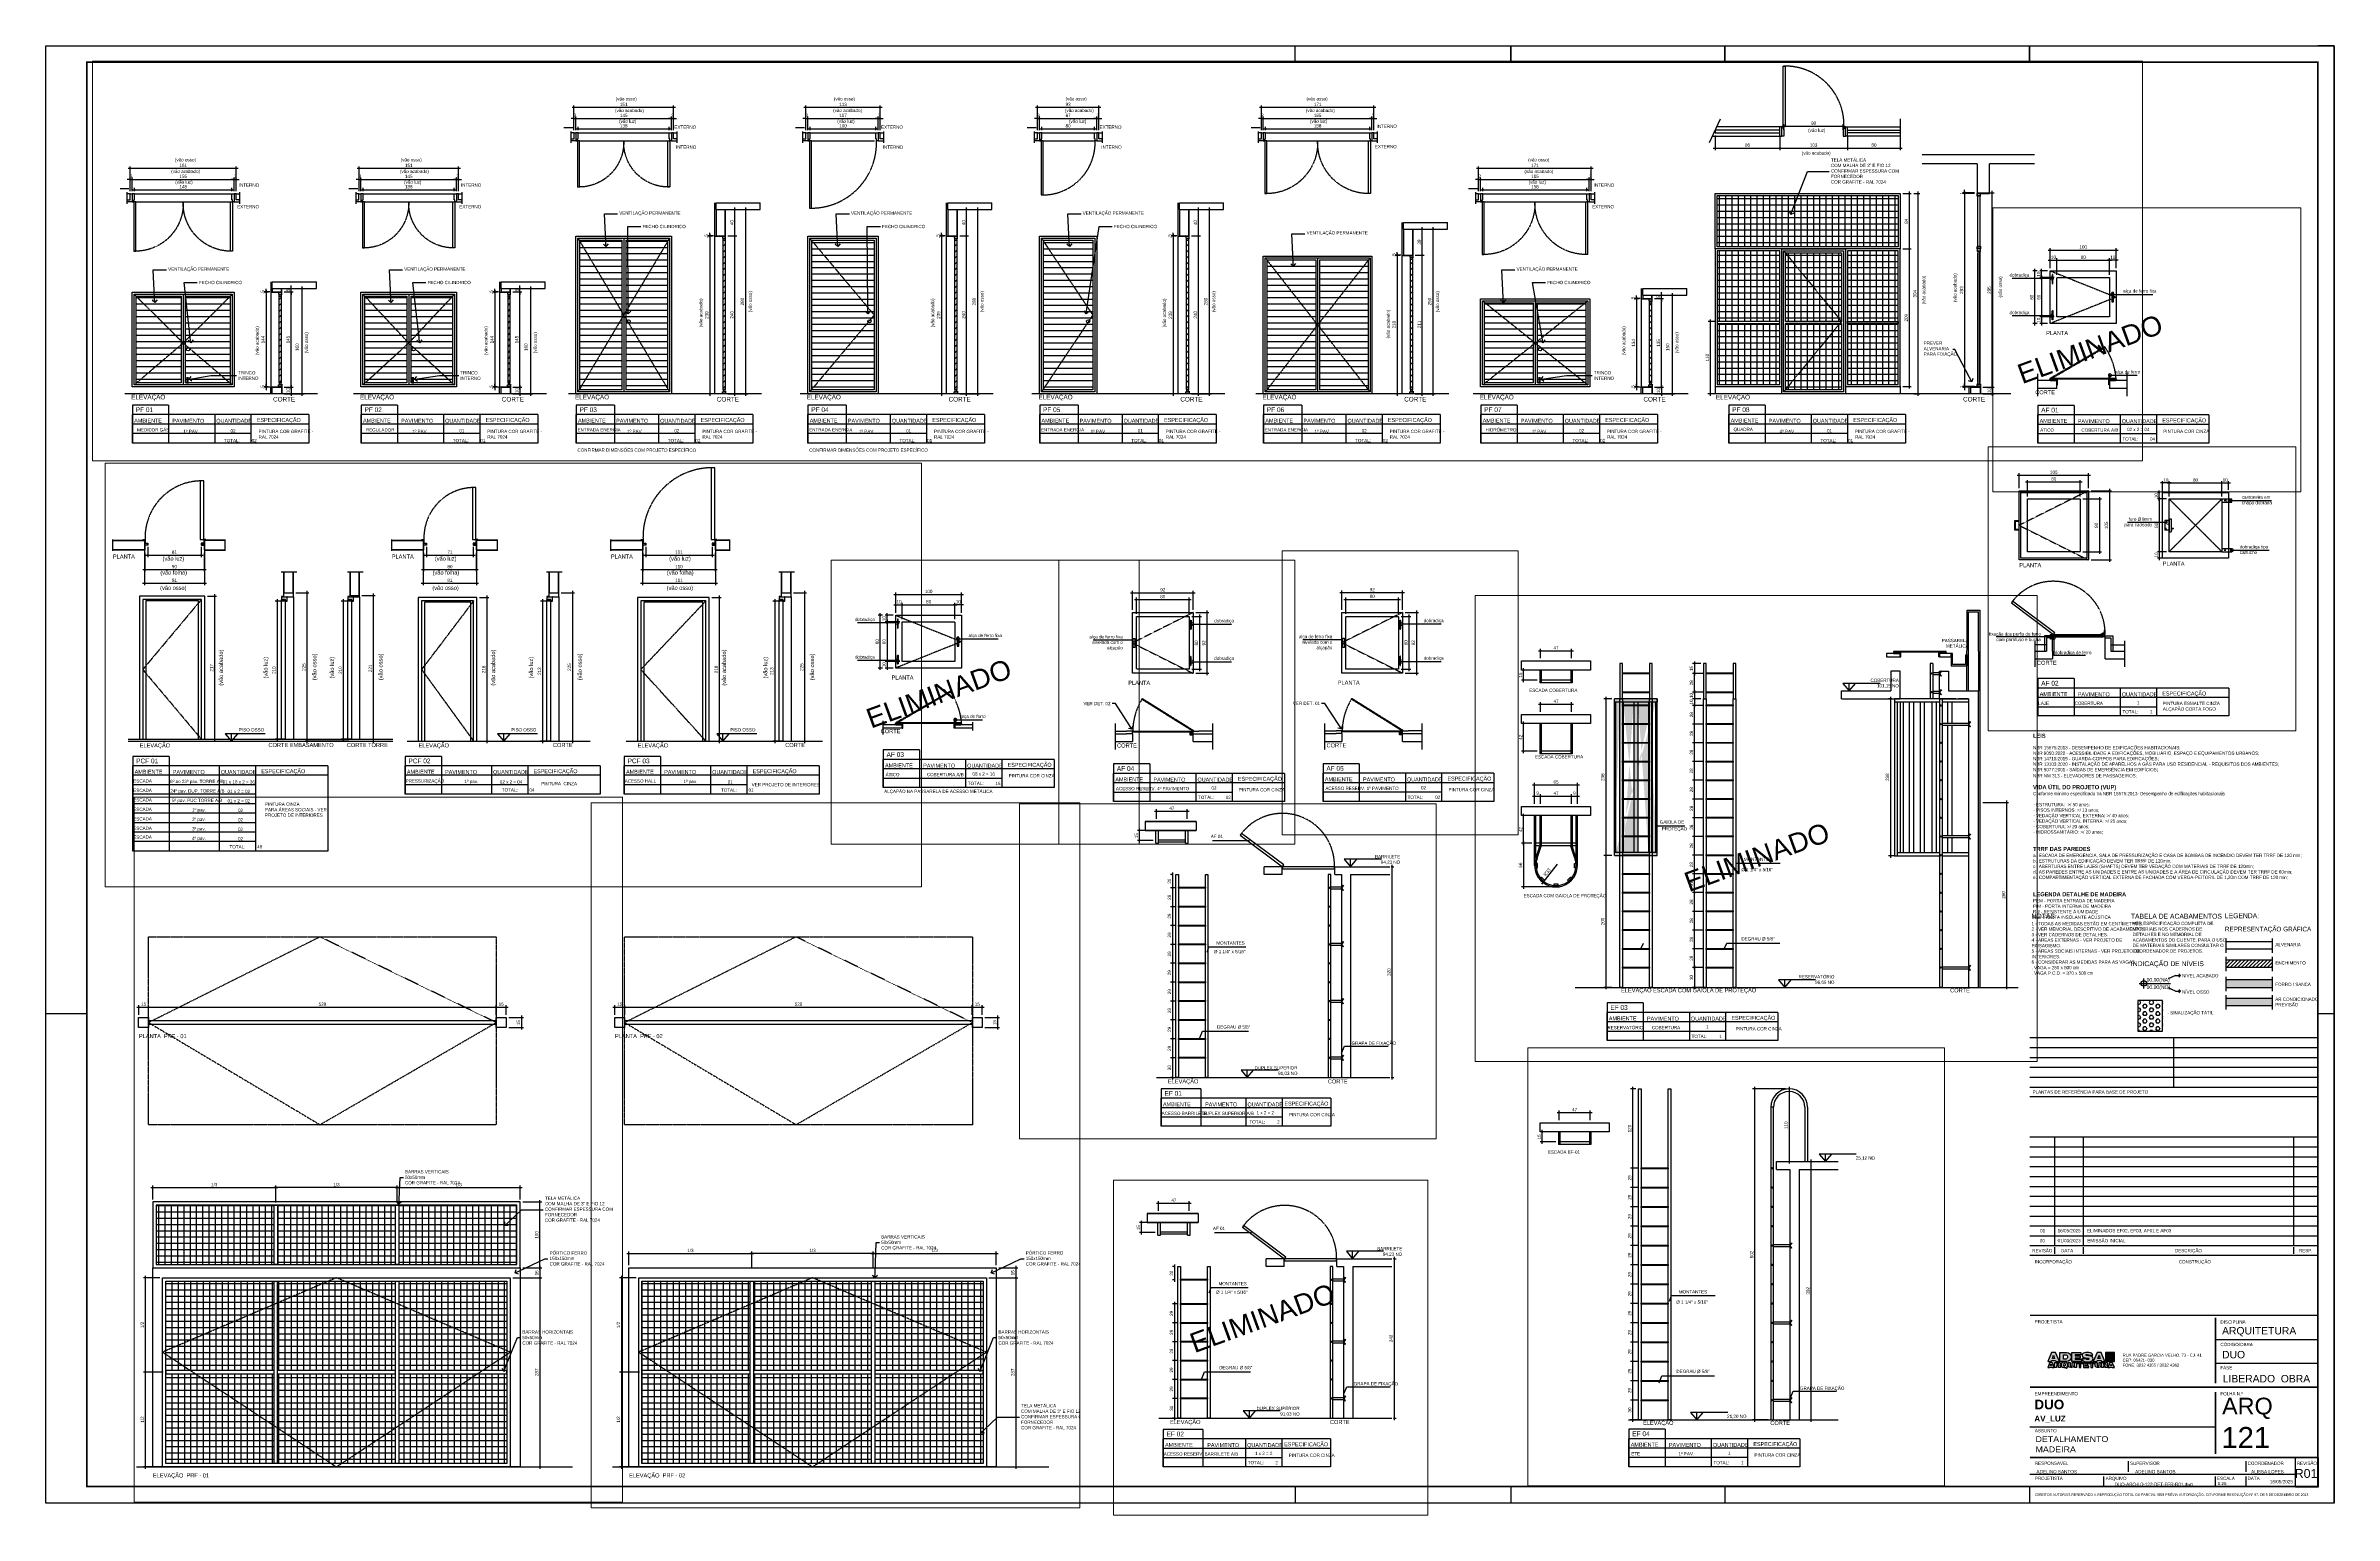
# Paper-space layout 'Layout1' of a CAD drawing. Header units: metres. Extents: x 2 to 1392, y -6 to 886.
# The model-space entities are those that its viewports show. They can reach past a viewport. Long polylines and large blocks are cut down to what shows.
import ezdxf
from ezdxf import colors
from ezdxf.entities.mleader import LeaderData, LeaderLine
from ezdxf.enums import TextEntityAlignment as Align
from ezdxf.math import Vec2, Vec3

# ---------------------------------------------------------------- set-up
doc = ezdxf.new("R2010")
doc.units = ezdxf.units.M
doc.header["$PDMODE"] = 35
doc.linetypes.add('DASHEDX2', pattern=[1.5, 1, -0.5])
for name, color, linetype in [('AR-CAIXILHO', 1, 'Continuous'), ('ARQ- ALV ACAB', 4, 'Continuous'), ('ARQ- ALV OSSO', 5, 'Continuous'), ('arq-1', 7, 'Continuous'), ('ARQ-ALV ACAB', 4, 'Continuous'), ('ARQ-ALV OSSO', 5, 'Continuous'), ('ARQ-ALV-ACAB', 1, 'Continuous'), ('ARQ-AUX', 7, 'Continuous'), ('ARQ-AUX1', 1, 'Continuous'), ('ARQ-AUX2', 2, 'Continuous'), ('ARQ-CAX', 1, 'Continuous'), ('ARQ-CAX @ 1', 1, 'Continuous'), ('ARQ-DIM', 2, 'Continuous'), ('ARQ-DIM - EMBASAM', 2, 'Continuous'), ('ARQ-DRYWALL', 7, 'Continuous'), ('ARQ-ENCH', 1, 'Continuous'), ('ARQ-EST', 2, 'Continuous'), ('ARQ-FOLHA', 7, 'Continuous'), ('ARQ-PRJ', 7, 'DASHEDX2'), ('ARQ-SIM', 1, 'Continuous'), ('ARQ-TXT', 2, 'Continuous'), ('ARQ-TXT2', 2, 'Continuous'), ('ES-CORTE', 2, 'Continuous'), ('FOLHA', 7, 'Continuous')]:
    doc.layers.add(name, color=color, linetype=linetype)
doc.layers.add('ARQ-FORRO', color=9, linetype='Continuous', lineweight=5)
doc.layers.add('ARQ-POR', color=1, linetype='Continuous', lineweight=20)
doc.styles.add('Adesa', font='ARIALN.TTF')
doc.styles.add('Arial', font='arial.ttf')
doc.styles.add('RL CARIMBO', font='arial.ttf', dxfattribs={"width": 0.9, "height": 15})
doc.styles.add('ROMANS', font='romans', dxfattribs={"height": 0.2})
doc.styles.get("Standard").update_dxf_attribs({"font": 'arial.ttf'})
doc.dimstyles.new('1-25ARQ', dxfattribs={"dimscale": 0.25, "dimtxt": 0.2, "dimasz": 0.08, "dimexe": 0.16, "dimexo": 0.1, "dimgap": 0.1, "dimtad": 1, "dimzin": 4, "dimdsep": 46, "dimtxsty": 'ROMANS', "dimblk": 'DOT', "dimcen": 0.1, "dimclrd": 1, "dimclre": 1, "dimclrt": 3, "dimadec": 0, "dimazin": 0, "dimtfac": 1, "dimtix": 1, "dimtmove": 2, "dimatfit": 3, "dimldrblk": 'DOT', "dimfxl": 1, "dimtolj": 1, "dimtzin": 4, "dimlwd": -1, "dimlwe": -1, "dimarcsym": 0})
doc.dimstyles.new('ADESA 1-0025', dxfattribs={"dimtxt": 0.05, "dimasz": 0.045, "dimexe": 0.03, "dimexo": 0.04, "dimgap": 0.02, "dimtad": 1, "dimtoh": 1, "dimdec": 0, "dimlfac": 100, "dimzin": 4, "dimtxsty": 'Adesa', "dimblk": 'DOTSMALL', "dimcen": 1, "dimdle": 0.03, "dimclrd": 1, "dimclre": 1, "dimclrt": 256, "dimazin": 1, "dimtm": 1e-09, "dimtfac": 1, "dimtdec": 0, "dimtix": 1, "dimtmove": 2, "dimatfit": 0, "dimldrblk": 'DOTSMALL', "dimfxl": 0.8, "dimtvp": 2, "dimtolj": 1, "dimtzin": 0, "dimarcsym": 0})
doc.dimstyles.new('ADESA 1-0050', dxfattribs={"dimtxt": 0.1, "dimasz": 0.1, "dimexe": 0.05, "dimexo": 0.05, "dimgap": 0.03, "dimtad": 1, "dimdec": 1, "dimlfac": 100, "dimzin": 12, "dimtxsty": 'Adesa', "dimblk": 'DOTSMALL', "dimcen": 1, "dimdle": 0.05, "dimclrd": 1, "dimclre": 1, "dimclrt": 256, "dimazin": 3, "dimtm": 1e-09, "dimtfac": 1, "dimtdec": 1, "dimtmove": 1, "dimatfit": 0, "dimldrblk": 'DOTSMALL', "dimfxl": 0.8, "dimtvp": 2, "dimtolj": 1, "dimtzin": 0, "dimarcsym": 0})
pattern_1 = [(0, (-0.44354, 0), (0, 0.09525), []), (90, (-0.44354, 0), (-0.09525, 6e-18), [])]

# ---------------------------------------------------------------- blocks, each defined once
blk = doc.blocks.new('FL-A0')
for p, q in [((-1000, 0), (-1000, 884.8)), ((-241.2, 874.8), (-241.2, 884.8)), ((-110.2, 884.8), (-110.2, 874.8)), ((-110.2, 874.8), (-110.2, 884.8)), ((19.8, 884.8), (19.8, 874.8)), ((19.8, 874.8), (19.8, 884.8)), ((204.8, 884.8), (204.8, 874.8)), ((204.8, 874.8), (204.8, 884.8)), ((389.8, 0), (389.8, 884.8)), ((-241.2, 10), (-241.2, 0)), ((-110.2, 10), (-110.2, 0)), ((-110.2, 10), (-110.2, 0)), ((19.8, 10), (19.8, 0)), ((19.8, 10), (19.8, 0)), ((204.8, 10), (204.8, 0)), ((204.8, 10), (204.8, 0))]:
    blk.add_line(p, q)
at = {"const_width": 1}
blk.add_lwpolyline([(-975, 874.8), (379.8, 874.8), (379.8, 10), (-975, 10)], close=True, dxfattribs=at)
at = {"layer": 'FOLHA'}
for p, q in [((-1000, 0), (-1000, 884.8)), ((-1000, 884.8), (389.8, 884.8)), ((389.8, 884.8), (379.8, 884.8)), ((389.8, 884.8), (389.8, 0)), ((-975, 297), (-1000, 297)), ((389.8, 297), (379.8, 297)), ((389.8, 0), (-1000, 0))]:
    blk.add_line(p, q, dxfattribs=at)
blk = doc.blocks.new('CARIMBO-JARDINS')
at = {"color": 2}
for p, q in [((-176.2, 274.3), (-1.2, 274.3)), ((-176.2, 268.3), (-1.2, 268.3)), ((-88.7, 244.3), (-88.7, 274.3)), ((-176.2, 262.3), (-1.2, 262.3)), ((-176.2, 256.3), (-1.2, 256.3)), ((-176.2, 250.3), (-1.2, 250.3)), ((-176.2, 214), (-1, 214)), ((-161.2, 214), (-161.2, 148)), ((-143.8, 214), (-143.8, 148)), ((-16.2, 214), (-16.2, 148)), ((-176.2, 208), (-1, 208)), ((-176.2, 202), (-1, 202)), ((-176.2, 196), (-1, 196)), ((-176.2, 190), (-1, 190)), ((-176.2, 184), (-1, 184)), ((-176.2, 178), (-1, 178)), ((-176.2, 172), (-1, 172)), ((-176.2, 166), (-1, 166)), ((-176.2, 160), (-1, 160)), ((-176.2, 154), (-1, 154)), ((-63.5, 91.1), (-1.4, 91.1)), ((-63.5, 76.6), (-1.4, 76.6))]:
    blk.add_line(p, q, dxfattribs=at)
at = {"color": 3}
for p, q in [((-176.2, 244.3), (-1.2, 244.3)), ((-1.2, 238.3), (-176.2, 238.3)), ((-176.2, 148), (-1, 148)), ((-1, 142), (-176.2, 142)), ((-161.2, 147), (-161.2, 143)), ((-143.8, 147), (-143.8, 143)), ((-16.2, 147), (-16.2, 143))]:
    blk.add_line(p, q, dxfattribs=at)
at = {"color": 3, "linetype": 'Continuous', "const_width": 1}
for points in [[(-176.2, 105.7), (-1.4, 105.7)], [(-63.5, 64.4), (-63.5, 104.2)], [(-176.2, 62), (-1.4, 62)], [(-63.5, 21.6), (-63.5, 59.1)], [(-176.2, 19.3), (-1, 19.3)]]:
    blk.add_lwpolyline(points, dxfattribs=at)
at = {"color": 2}
for points in [[(-176.2, 38), (-63.5, 38)], [(-176.2, 9.3), (-15, 9.3)]]:
    blk.add_lwpolyline(points, dxfattribs=at)
at = {"color": 2, "linetype": 'Continuous', "ltscale": 0.5}
for points in [[(-116.3, 10.7), (-116.3, 17.2)], [(-44.9, 10.7), (-44.9, 17.2)], [(-15, 1.5), (-15, 19.3)], [(-131.4, 1.5), (-131.4, 7.9)], [(-63.5, 1.5), (-63.5, 7.9)], [(-44.9, 1.5), (-44.9, 7.9)]]:
    blk.add_lwpolyline(points, dxfattribs=at)
at = {"color": 2, "style": 'RL CARIMBO', "width": 0.9}
blk.add_text('PLANTAS DE REFERÊNCIA PARA BASE DE PROJETO', height=2, dxfattribs=at).set_placement((-174.6, 240.3))
for s, p in [('REVISÃO', (-168.7, 146)), ('DATA ', (-153.2, 146)), ('RESP.', (-8.7, 146))]:
    blk.add_text(s, height=2, dxfattribs=at).set_placement(p, align=Align.TOP_CENTER)
at = {"color": 3, "style": 'RL CARIMBO', "width": 0.9}
for s, p in [('INCORPORAÇÃO', (-173.3, 137.2)), ('CONSTRUÇÃO', (-85.8, 137.2)), ('PROJETISTA', (-173.3, 100.8)), ('DISCIPLINA', (-60.5, 100.7)), ('CÓDIGO/OBRA', (-60.5, 87)), ('FASE', (-60.5, 72.9)), ('EMPREENDIMENTO', (-173.3, 57.1)), ('FOLHA N.º', (-60.5, 57.1)), ('ASSUNTO', (-173.2, 34.7)), ('RESPONSÁVEL', (-173.2, 14.9)), ('SUPERVISOR', (-115.4, 14.9)), ('COORDENADOR', (-44, 14.9)), ('REVISÃO', (-14.1, 14.9)), ('PROJETISTA', (-173.2, 5.7)), ('ARQUIVO', (-130.2, 5.7)), ('ESCALA', (-62.6, 5.7)), ('DATA', (-44, 5.7))]:
    blk.add_text(s, height=2, dxfattribs=at).set_placement(p)
at = {"color": 2, "style": 'RL CARIMBO', "width": 0.9}
blk.add_text('DESCRIÇÃO', height=2, dxfattribs=at).set_placement((-88.1, 146), align=Align.TOP_LEFT)
blk = doc.blocks.new('LOGO ADESA')
at = {"layer": 'FOLHA', "true_color": 0x006983}
h = blk.add_hatch(color=146, dxfattribs=at)
h.dxf.hatch_style = 1
h.paths.add_polyline_path([(4, 4.5), (2.9, 4.5), (1.9, 4.5), (0, 0), (1.8, 0), (1.9, 0.4), (2.9, 0.4), (4, 0.4), (4.1, 0), (5.9, 0)])
h.paths.add_polyline_path([(3.5, 1.5), (2.9, 1.5), (2.4, 1.5), (2.9, 3.1)], flags=16)
h.paths.add_polyline_path([(6.2, 4.5), (6.2, 0), (9.7, 0, 0.948907), (9.7, 4.5)])
h.paths.add_polyline_path([(8, 3.4), (8.9, 3.4, -0.931092), (9.1, 1.2), (8, 1.2)], flags=16)
h.paths.add_polyline_path([(16.8, 3.4), (16.8, 4.5), (12.2, 4.5), (12.2, 0), (17, 0), (17, 1.1), (13.9, 1.1), (13.9, 1.7), (16.3, 1.7), (16.3, 2.8), (13.9, 2.8), (13.9, 3.4)])
h.paths.add_polyline_path([(20.5, 3.4, -0.237413), (20.7, 3.2), (22.7, 3.2, 0.178244), (22.4, 3.9, 0.159561), (21.6, 4.4, 0.040162), (20, 4.6, 0.078066), (18.5, 4.4, 0.12263), (17.7, 4, 0.165276), (17.4, 3.5, 0.071413), (17.4, 2.9, 0.094699), (17.5, 2.6, 0.166692), (18.2, 2, 0.094522), (19.5, 1.7, -0.029062), (20.1, 1.7, -0.020422), (20.5, 1.6, -0.002895), (20.6, 1.6, -0.253582), (20.9, 1.4, -0.244103), (20.8, 1.2, -0.158589), (20.6, 1, -0.13145), (19.9, 1, -0.045808), (19.6, 1.1, -0.270689), (19.4, 1.3), (17.3, 1.3, 0.28517), (18.6, 0, 0.068195), (20.1, -0.2, 0.078133), (22, 0.1, 0.324293), (22.9, 1.4, 0.386526), (21.7, 2.7), (19.7, 3, -0.100578), (19.4, 3.1, -0.633349), (19.4, 3.5, -0.221103)])
h.paths.add_polyline_path([(24.9, 4.5), (23, 0), (24.8, 0), (24.9, 0.4), (25.9, 0.4), (26.9, 0.4), (27, 0), (28.9, 0), (26.9, 4.5), (25.9, 4.5)])
h.paths.add_polyline_path([(25.9, 3.1), (26.5, 1.5), (25.9, 1.5), (25.3, 1.5)], flags=16)
h.paths.add_polyline_path([(32, -0.5), (31.4, -0.5), (30.3, -3), (31.4, -3), (31.4, -2.8), (32, -2.8), (32.6, -2.8), (32.6, -3), (33.7, -3), (32.6, -0.5)])
h.paths.add_polyline_path([(32, -1.3), (32.3, -2.1), (32, -2.1), (31.7, -2.1)], flags=16)
h.paths.add_polyline_path([(27.1, -0.5), (27.1, -3), (28.1, -3), (28.1, -2.3), (28.9, -2.3, -0.29686), (29, -2.4), (29, -3), (30.1, -3), (30.1, -2.2, 0.285546), (29.7, -1.8, 0.266418), (30.1, -1.4), (30.1, -0.9, 0.296968), (29.3, -0.5)])
h.paths.add_polyline_path([(28.2, -1.1), (28.9, -1.1, -0.918201), (28.9, -1.6), (28.2, -1.6)], flags=16)
h.paths.add_polyline_path([(1.7, -0.5), (1.1, -0.5), (0, -3), (1, -3), (1.1, -2.8), (1.7, -2.8), (2.2, -2.8), (2.3, -3), (3.3, -3), (2.2, -0.5)])
h.paths.add_polyline_path([(1.7, -1.3), (2, -2.1), (1.7, -2.1), (1.3, -2.1)], flags=16)
h.paths.add_polyline_path([(3.5, -0.5), (3.5, -3), (4.5, -3), (4.5, -2.2), (5.3, -2.2, -0.29686), (5.4, -2.4), (5.4, -3), (6.4, -3), (6.4, -2.2, 0.285546), (6.1, -1.8, 0.266418), (6.4, -1.4), (6.4, -0.9, 0.296968), (5.7, -0.5)])
h.paths.add_polyline_path([(4.6, -1.1), (5.3, -1.1, -0.918201), (5.3, -1.6), (4.6, -1.6)], flags=16)
h.paths.add_polyline_path([(8.1, -0.4, 0.187369), (7, -0.9, 0.315446), (7, -2.6, 0.187369), (8.1, -3.1), (8.8, -3.1, 0.0369), (9, -3), (9.5, -3.5), (10, -3.1), (9.7, -2.7, 0.043768), (9.9, -2.6, 0.315446), (9.9, -0.9, 0.187369), (8.8, -0.4)])
h.paths.add_polyline_path([(8.8, -1.2, -0.329329), (9, -2.1), (8.8, -1.8), (8.3, -2.2), (8.5, -2.4, -0.179141), (8.1, -2.3, -0.447153), (8.1, -1.2, -0.305995)], flags=16)
h.paths.add_polyline_path([(12.4, -1.9, -0.17674), (12.3, -2.2, -0.173532), (12, -2.3), (11.8, -2.3), (11.7, -2.3, -0.173532), (11.4, -2.2, -0.152792), (11.3, -2), (11.3, -0.5), (10.4, -0.5), (10.4, -2, 0.102402), (10.5, -2.3, 0.302428), (11.5, -3), (11.8, -3), (12.2, -3, 0.295825), (13.2, -2.3, 0.102402), (13.3, -2), (13.3, -0.5), (12.4, -0.5)])
h.paths.add_polyline_path([(14.6, -0.5), (13.6, -0.5), (13.6, -3), (14.6, -3)])
h.paths.add_polyline_path([(16.8, -1.1), (17.7, -1.1), (17.7, -0.5), (14.9, -0.5), (14.9, -1.1), (15.8, -1.1), (15.8, -3), (16.8, -3)])
h.paths.add_polyline_path([(18, -0.5), (18, -3), (20.7, -3), (20.7, -2.4), (18.9, -2.4), (18.9, -2), (20.3, -2), (20.3, -1.4), (18.9, -1.4), (18.9, -1.1), (20.6, -1.1), (20.6, -0.5)])
h.paths.add_polyline_path([(20.9, -0.5), (20.9, -1.1), (21.8, -1.1), (21.8, -3), (22.7, -3), (22.7, -1.1), (23.6, -1.1), (23.6, -0.5)])
h.paths.add_polyline_path([(25.9, -1.9, -0.17674), (25.8, -2.2, -0.173532), (25.6, -2.3), (25.4, -2.3), (25.2, -2.3, -0.173532), (25, -2.2, -0.152792), (24.9, -2), (24.9, -0.5), (23.9, -0.5), (23.9, -2, 0.102402), (24, -2.3, 0.302428), (25.1, -3), (25.4, -3), (25.8, -3, 0.295825), (26.8, -2.3, 0.102402), (26.8, -2), (26.8, -0.5), (25.9, -0.5)])
at = {"layer": 'FOLHA'}
h = blk.add_hatch(color=7, dxfattribs=at)
h.dxf.hatch_style = 1
h.paths.add_polyline_path([(29.2, 0), (33.7, 0), (33.7, 4.5), (29.2, 4.5)])
at = {"color": 7}
blk.add_lwpolyline([(29.2, 0), (33.7, 0), (33.7, 4.5), (29.2, 4.5)], close=True, dxfattribs=at)
at = {"layer": 'FOLHA', "color": 146, "true_color": 0x006983}
for points in [[(2.9, 4.5), (1.9, 4.5), (0, 0), (1.8, 0), (1.9, 0.4), (2.9, 0.4), (4, 0.4), (4.1, 0), (5.9, 0), (4, 4.5)], [(2.9, 1.5), (2.4, 1.5), (2.9, 3.1), (3.5, 1.5)], [(17, 0), (12.2, 0), (12.2, 4.5), (16.8, 4.5), (16.8, 3.4), (13.9, 3.4), (13.9, 2.8), (16.3, 2.8), (16.3, 1.7), (13.9, 1.7), (13.9, 1.1), (17, 1.1)], [(25.9, 4.5), (24.9, 4.5), (23, 0), (24.8, 0), (24.9, 0.4), (25.9, 0.4), (26.9, 0.4), (27, 0), (28.9, 0), (26.9, 4.5)], [(25.9, 1.5), (25.3, 1.5), (25.9, 3.1), (26.5, 1.5)], [(1.7, -0.5), (1.1, -0.5), (0, -3), (1, -3), (1.1, -2.8), (1.7, -2.8), (2.2, -2.8), (2.3, -3), (3.3, -3), (2.2, -0.5)], [(1.7, -2.1), (1.3, -2.1), (1.7, -1.3), (2, -2.1)], [(13.6, -0.5), (14.6, -0.5), (14.6, -3), (13.6, -3)], [(32, -0.5), (31.4, -0.5), (30.3, -3), (31.4, -3), (31.4, -2.8), (32, -2.8), (32.6, -2.8), (32.6, -3), (33.7, -3), (32.6, -0.5)], [(32, -2.1), (31.7, -2.1), (32, -1.3), (32.3, -2.1)]]:
    blk.add_lwpolyline(points, close=True, dxfattribs=at)
for points in [[(6.2, 0), (6.2, 4.5), (9.7, 4.5, -0.948907), (9.7, 0)], [(8, 1.2), (8, 3.4), (8.9, 3.4, -0.931092), (9.1, 1.2)], [(5.7, -0.5, -0.296968), (6.4, -0.9), (6.4, -1.4, -0.266418), (6.1, -1.8, -0.285546), (6.4, -2.2), (6.4, -3), (5.4, -3), (5.4, -2.4, 0.29686), (5.3, -2.2), (4.5, -2.2), (4.5, -3), (3.5, -3), (3.5, -0.5)], [(4.6, -1.6), (5.3, -1.6, 0.885214), (5.3, -1.1), (4.6, -1.1)], [(7, -2.6, 0.187369), (8.1, -3.1), (8.8, -3.1, 0.0369), (9, -3), (9.5, -3.5), (10, -3.1), (9.7, -2.7, 0.043768), (9.9, -2.6, 0.315446), (9.9, -0.9, 0.187369), (8.8, -0.4), (8.1, -0.4, 0.187369), (7, -0.9, 0.315446)], [(11.8, -3), (11.5, -3, -0.295825), (10.5, -2.3, -0.102402), (10.4, -2), (10.4, -0.5), (10.4, -0.5), (11.3, -0.5), (11.3, -1.9, 0.17674), (11.4, -2.2, 0.159698), (11.6, -2.3, 0.071182), (11.7, -2.3), (11.8, -2.3), (12, -2.3, 0.071182), (12.1, -2.3, 0.159698), (12.3, -2.2, 0.17674), (12.4, -1.9), (12.4, -0.5), (13.3, -0.5), (13.3, -0.5), (13.3, -2, -0.102402), (13.2, -2.3, -0.295825), (12.2, -3)], [(25.4, -3), (25, -3, -0.295825), (24, -2.3, -0.102402), (23.9, -2), (23.9, -0.5), (23.9, -0.5), (24.9, -0.5), (24.9, -1.9, 0.17674), (25, -2.2, 0.159698), (25.2, -2.3, 0.071182), (25.2, -2.3), (25.4, -2.3), (25.6, -2.3, 0.071182), (25.6, -2.3, 0.159698), (25.8, -2.2, 0.17674), (25.9, -1.9), (25.9, -0.5), (26.8, -0.5), (26.8, -0.5), (26.8, -2, -0.102402), (26.8, -2.3, -0.295825), (25.8, -3)], [(29.3, -0.5, -0.296968), (30.1, -0.9), (30.1, -1.4, -0.266418), (29.7, -1.8, -0.285546), (30.1, -2.2), (30.1, -3), (29, -3), (29, -2.4, 0.29686), (28.9, -2.3), (28.1, -2.3), (28.1, -3), (27.1, -3), (27.1, -0.5)], [(28.2, -1.6), (28.9, -1.6, 0.885214), (28.9, -1.1), (28.2, -1.1)]]:
    blk.add_lwpolyline(points, format="xyb", close=True, dxfattribs=at)
for points in [[(17.3, 1.3), (17.3, 1.3, 0.283261), (18.6, 0, 0.068195), (20.1, -0.2, 0.078133), (22, 0.1, 0.324293), (22.9, 1.4, 0.386526), (21.7, 2.7), (19.7, 3, -0.100578), (19.4, 3.1, -0.633349), (19.4, 3.5, -0.221103), (20.5, 3.4, -0.237413), (20.7, 3.2), (22.7, 3.2), (22.7, 3.2, 0.167313), (22.4, 3.9, 0.159561), (21.6, 4.4, 0.040162), (20, 4.6, 0.078066), (18.5, 4.4, 0.12263), (17.7, 4, 0.165276), (17.4, 3.5, 0.071413), (17.4, 2.9, 0.094699), (17.5, 2.6, 0.166692), (18.2, 2, 0.094522), (19.5, 1.7, -0.029062), (20.1, 1.7, -0.020422), (20.5, 1.6, -0.002895), (20.6, 1.6, -0.253582), (20.9, 1.4, -0.244103), (20.8, 1.2, -0.158589), (20.6, 1, -0.13145), (19.9, 1, -0.045808), (19.6, 1.1, -0.270689), (19.4, 1.3), (17.3, 1.3)], [(8.8, -1.2, 0.305995), (8.1, -1.2, 0.447153), (8.1, -2.3, 0.179141), (8.5, -2.4), (8.3, -2.2), (8.8, -1.8), (9, -2.1, 0.329329), (8.8, -1.2)]]:
    blk.add_lwpolyline(points, format="xyb", dxfattribs=at)
for points in [[(14.9, -0.5), (14.9, -1.1), (15.8, -1.1), (15.8, -3), (16.8, -3), (16.8, -1.1), (17.7, -1.1), (17.7, -0.5), (14.9, -0.5), (17.7, -0.5)], [(18, -0.5), (18, -3), (20.7, -3), (20.7, -2.4), (18.9, -2.4), (18.9, -2), (20.3, -2), (20.3, -1.4), (18.9, -1.4), (18.9, -1.1), (20.6, -1.1), (20.6, -0.5), (18, -0.5)], [(20.9, -0.5), (20.9, -1.1), (21.8, -1.1), (21.8, -3), (22.7, -3), (22.7, -1.1), (23.6, -1.1), (23.6, -0.5), (20.9, -0.5), (23.6, -0.5)]]:
    blk.add_lwpolyline(points, dxfattribs=at)
at = {"layer": 'ARQ-FOLHA', "insert": (37.8, 3.9), "char_height": 1.5, "width": 41.969, "attachment_point": 1, "style": 'Arial'}
blk.add_mtext('RUA PADRE GARCIA VELHO, 73 - CJ. 41\\PCEP: 05421- 030\\PFONE: 3032 4355 / 3032 4362 ', dxfattribs=at)
blk = doc.blocks.new('.CARIMBO')
at = {"layer": 'ARQ-DIM'}
blk.add_lwpolyline([(161.2, 7.5), (175.2, 7.5), (175.2, 25.2)], dxfattribs=at)
at = {"color": 2}
blk.add_blockref('CARIMBO-JARDINS', (176.2, 5.9), dxfattribs=at)
at = {"layer": 'ARQ-FOLHA', "xscale": 1.20352306414466, "yscale": 1.20352306414466, "zscale": 1.20352306414466}
blk.add_blockref('LOGO ADESA', (10.8, 83.6), dxfattribs=at)
at = {"color": 2, "style": 'RL CARIMBO', "width": 0.9}
blk.add_text('DUO-ARQ-LO-122-DET-FER-R01.dwg', height=2, dxfattribs=at).set_placement((51.4, 8))
at = {"color": 4, "attachment_point": 1, "style": 'Arial'}
for s, width, insert, char_height in [('ARQUITETURA', 3.126, (116.7, 104.5), 4.5), ('{\\C2;DUO}', 3.126, (116.7, 90), 4.5), ('{\\C5;LIBERADO  OBRA}', 75.072, (117.1, 75.4), 4.5), ('{\\fArial|b1|i0|c0|p34;DUO\\P\\H0.59829x;AV_LUZ}', 3.126, (2.7, 60.4), 5.85), ('{\\C5;ARQ}', 3.126, (116.7, 61.6), 10.16), ('{\\C2;ADELINO SANTOS}', 44.405, (4, 17.7), 2), ('{\\C2;ADELINO SANTOS}', 44.405, (63.9, 17.7), 2), ('{\\C2;ALISSA LOPES}', 44.405, (134.3, 17.7), 2)]:
    blk.add_mtext_dynamic_manual_height_columns(s, width=width, gutter_width=1, heights=[0], dxfattribs=dict(at, insert=insert, char_height=char_height))
at = {"layer": 'ARQ-FOLHA', "style": 'Arial'}
blk.add_text('00', height=2, dxfattribs=at).set_placement((9.1, 155.9), align=Align.RIGHT)
blk.add_text('EMISSÃO INICIAL', height=2, dxfattribs=at).set_placement((34.8, 155.9))
at = {"layer": 'FOLHA', "style": 'Arial'}
blk.add_text('DIREITOS AUTORAIS RESERVADO A REPRODUÇÃO TOTAL OU PARCIAL SEM PRÉVIA AUTORIZAÇÃO, CONFORME RESOLUÇÃO N° 67, DE 5 DE DEZEMBRO DE 2013', height=1.5, dxfattribs=at).set_placement((3.4, 2))
blk = doc.blocks.new('REF_LEG$0$SBPLNIV2')
for p, q in [((-0.25, 0), (1.44, 0)), ((0, -0.27), (0, 0.26))]:
    blk.add_line(p, q)
blk.add_circle((0, 0), 0.15)
at = {"color": 2, "style": 'Adesa'}
for tag, p in [('NIVELA', (0.15, 0.1)), ('NIVELO', (0.15, -0.3))]:
    blk.add_attdef(tag, p, '', height=0.2, dxfattribs=at)
blk = doc.blocks.new('CARIMBO')
h = blk.add_hatch()
h.set_pattern_fill('HEX', color=256, scale=0.4125, angle=180, style=0)
h.set_pattern_definition([(180, (75.6412, 290.77), (-3e-16, -2.26845), [1.3097, -2.61938]), (300, (75.6412, 290.77), (1.96453, 1.13422), [1.3097, -2.61938]), (240, (74.3315, 290.77), (1.96453, -1.13422), [1.3097, -2.61938])])
h.paths.add_polyline_path([(80.5, 302.2), (65.5, 302.2), (65.5, 283.5), (80.5, 283.5)])
at = {"layer": 'ARQ-AUX1'}
h = blk.add_hatch(dxfattribs=at)
h.set_pattern_fill('ANSI31', color=256, scale=0.5)
h.set_pattern_definition([(45, (-741.3556, -163.1018), (-1.122532, 1.122532), [])])
h.paths.add_polyline_path([(147, 326.9), (118.8, 326.9), (118.8, 322.4), (147, 322.4)])
at = {"layer": 'ARQ-DRYWALL', "ltscale": 10}
blk.add_hatch(color=162, dxfattribs=at).paths.add_polyline_path([(147, 303.5), (118.8, 303.5), (118.8, 299), (147, 299)])
at = {"layer": 'ARQ-FORRO'}
h = blk.add_hatch(color=256, dxfattribs=at)
h.dxf.hatch_style = 1
h.paths.add_polyline_path([(147, 314.6), (118.8, 314.6), (118.8, 310.1), (147, 310.1)])
blk.add_lwpolyline([(80.5, 302.2), (65.5, 302.2), (65.5, 283.5), (80.5, 283.5)], close=True)
at = {"layer": 'ARQ-AUX2'}
for p, q in [((118.8, 338), (147, 338)), ((118.8, 333.5), (147, 333.5)), ((118.8, 326.9), (147, 326.9)), ((118.8, 322.4), (147, 322.4)), ((147, 314.6), (118.8, 314.6)), ((118.8, 310.1), (147, 310.1)), ((118.8, 303.5), (147, 303.5)), ((118.8, 299), (147, 299))]:
    blk.add_line(p, q, dxfattribs=at)
at = {"layer": 'ARQ-SIM'}
for p, q in [((118.8, 339.8), (118.8, 331)), ((147, 339.8), (147, 331)), ((118.8, 328.7), (118.8, 319.9)), ((147, 328.7), (147, 319.9)), ((88.4, 317.3), (83.8, 315.2)), ((88.4, 307.7), (83.8, 309.8)), ((88.4, 317.3), (91.4, 317.3)), ((88.4, 307.7), (91.4, 307.7)), ((91.4, 317.3), (90.4, 318.3)), ((91.4, 317.3), (90.4, 316.4)), ((91.4, 307.7), (90.4, 308.6)), ((91.4, 307.7), (90.4, 306.7)), ((118.8, 316.5), (118.8, 307.7)), ((147, 316.5), (147, 307.7)), ((118.8, 305.4), (118.8, 296.6)), ((147, 305.4), (147, 296.6))]:
    blk.add_line(p, q, dxfattribs=at)
at = {"layer": 'ARQ-AUX', "color": 8}
blk.add_blockref('.CARIMBO', (-0.1, -0.6), dxfattribs=at)
at = {"layer": 'ARQ-TXT', "ltscale": 10, "xscale": 11.19999999999999, "yscale": 11.19999999999999, "zscale": 11.19999999999999}
blk.add_blockref('REF_LEG$0$SBPLNIV2', (69.1, 312.5), dxfattribs=at).add_auto_attribs({'NIVELA': '00.00(NA)', 'NIVELO': '00.00(NO)'})
at = {"layer": 'ARQ-TXT', "style": 'Adesa'}
for s, height, p in [('TABELA DE ACABAMENTOS', 3, (61.2, 351.8)), ('LEGENDA:', 3, (118.3, 352.1)), ('REPRESENTAÇÃO GRÁFICA', 2.8, (118.3, 344.1)), ('INDICAÇÃO DE NÍVEIS', 3, (61.2, 323))]:
    blk.add_text(s, height=height, dxfattribs=at).set_placement(p)
at = {"layer": 'ARQ-TXT', "ltscale": 10, "style": 'Adesa'}
for s, p in [('ALVENARIA', (149, 335.1)), ('ENCHIMENTO', (149, 324)), ('NÍVEL ACABADO', (92.3, 316.2)), ('NÍVEL OSSO', (92.3, 306.3)), ('FORRO / SANCA', (148.9, 310.9)), ('AR CONDICIONADO', (148.9, 301.9)), ('PREVISÃO', (148.9, 298.6))]:
    blk.add_text(s, height=2, dxfattribs=at).set_placement(p)
at = {"layer": 'ARQ-TXT', "insert": (1.8, 464.9), "char_height": 0.23, "attachment_point": 1, "style": 'Adesa'}
blk.add_mtext_dynamic_manual_height_columns('\\A1;{\\fArial Narrow|b1|i0|c0|p34;\\P\\P\\H10.86957x;LEIS\\P\\H0.8x;\\P\\fArial Narrow|b0|i0|c0|p34;NBR 15575:2013 - DESEMPENHO DE EDIFICAÇÕES HABITACIONAIS;\\PNBR 9050:2020 - ACESSIBILIDADE A EDIFICAÇÕES, MOBILIÁRIO, ESPAÇO E EQUIPAMENTOS URBANOS;\\PNBR 14718:2019 - GUARDA-CORPOS PARA EDIFICAÇÕES;\\PNBR 13103:2020 - INSTALAÇÃO DE APARELHOS A GÁS PARA USO RESIDENCIAL - REQUISITOS DOS AMBIENTES;\\PNBR 9077:2001 - SAÍDAS DE EMERGÊNCIA EM EDIFÍCIOS;\\P\\A0;\\fCalibri|b0|i0|c0|p34;\\H0.115x;\\P\\fArial Narrow|b0|i0|c0|p34;\\H8.6956x;NBR NM 313 - ELEVADORES DE PASSAGEIROS;\\P\\A1;\\P\\fArial Narrow|b1|i0|c0|p34;\\H1.25001x;VIDA ÚTIL DO PROJETO (VUP) \\P\\fArial Narrow|b0|i0|c0|p34;\\H0.8x;Conforme mínimo especificado na NBR 15575:2013- Desempenho de edificações habitacionais \\P\\P\\pi-0.69,l0.92,t1.84;-^IESTRUTURA:  \\A0;>/\\A1; 50 anos;\\P-^IPISOS INTERNOS: \\A0;>/\\A1; 13 anos;\\P-^IVEDAÇÃO VERTICAL EXTERNA: \\A0;>/\\A1; 40 anos;\\P-^IVEDAÇÃO VERTICAL INTERNA: \\A0;>/\\A1; 20 anos;\\P-^ICOBERTURA: \\A0;>/\\A1; 20 anos;\\P-^IHIDROSSANITÁRIO: \\A0;>/\\A1; 20 anos;\\P\\pi0,l0,tz;\\P\\P\\fArial Narrow|b1|i0|c0|p34;\\H1.25x;TRRF DAS PAREDES \\fArial Narrow|b0|i0|c0|p34;\\H0.8x;\\P\\A0;a.^I ESCADA DE EMERGÊNCIA, SALA DE PRESSURIZAÇÃO E CASA DE BOMBAS DE INCÊNDIO DEVEM TER TRRF DE 120 min;\\Pb.^I ESTRUTURAS DA EDIFICAÇÃO DEVEM TER TRRF DE 120min;\\Pc.^I ABERTURAS ENTRE LAJES (SHAFTS) DEVEM TER VEDAÇÃO COM MATERIAIS DE TRRF DE 120min;\\Pd.^I AS PAREDES ENTRE AS UNIDADES E ENTRE AS UNIDADES E A ÁREA DE CIRCULAÇÃO DEVEM TER TRRF DE 60min;\\Pe.^I COMPARTIMENTAÇÃO VERTICAL EXTERNA DE FACHADA COM VERGA-PEITORIL DE 1,20m COM TRRF DE 120 min;\\H0.115x;\\P\\A1;\\H8.69567x;\\P\\P\\A0;\\fArial Narrow|b1|i0|c0|p34;\\H1.24999x;LEGENDA DETALHE DE MADEIRA\\H0.115x;\\P\\fArial Narrow|b0|i0|c0|p34;\\H6.95652x;PEM - PORTA ENTRADA DE MADEIRA\\PPIM - PORTA INTERNA DE MADEIRA\\PRU - RESISTENTE À UMIDADE\\PPIA - PORTA INSOLANTE ACÚSTICA\\H0.115x;\\P\\A1;\\H8.69569x;\\P\\P }', width=202.946, gutter_width=25, heights=[137], dxfattribs=at)
at = {"layer": 'ARQ-TXT', "insert": (0.9, 354.8), "char_height": 2, "width": 56.24, "attachment_point": 1, "style": 'Adesa'}
blk.add_mtext('{\\H1.5x;NOTAS}\\P1 - TODAS AS MEDIDAS ESTÃO EM CENTÍMETROS.\\P2 - VER MEMORIAL DESCRITIVO DE ACABAMENTOS.\\P3 - VER CADERNOS DE DETALHES.\\P4 - ÁREAS EXTERNAS - VER PROJETO DE PAISAGISMO.\\P5 - ÁREAS SOCIAIS INTERNAS - VER PROJETO DE INTERIORES.\\P6 - CONSIDERAR AS MEDIDAS PARA AS VAGAS:\\P. VAGA = 250 x 500 cm\\P. VAGA P.C.D. = 370 x 500 cm', dxfattribs=at)
at = {"layer": 'ARQ-TXT', "ltscale": 10, "char_height": 2, "attachment_point": 1, "style": 'Adesa'}
for s, insert, width in [('VER ESPECIFICAÇÃO COMPLETA DE MATERIAIS NOS CADERNOS DE DETALHES E NO MEMORIAL DE ACABAMENTOS DO CLIENTE. PARA O USO DE MATERIAIS SIMILARES CONSULTAR O COORDENADOR DE PROJETOS.', (62.3, 349.9), 47.909), ('\\A1;- SINALIZAÇÃO TÁTIL ', (83.4, 295.7), 88.81)]:
    blk.add_mtext(s, dxfattribs=dict(at, insert=insert, width=width))
blk = doc.blocks.new('*U12')
for points in [[(0, -0.17), (0.025, -0.17), (0.025, -0.14), (0.035, -0.14), (0.035, -0.05), (0, -0.05), (0, -0.17)], [(0.025, -0.17), (0.025, -0.92), (0.055, -0.92), (0.055, -0.17)], [(1.525, -0.17), (1.525, -0.92), (1.495, -0.92), (1.495, -0.17)], [(1.55, -0.17), (1.525, -0.17), (1.525, -0.14), (1.515, -0.14), (1.515, -0.05), (1.55, -0.05), (1.55, -0.17)]]:
    blk.add_lwpolyline(points, close=True)
at = {"layer": 'ARQ-PRJ'}
for centre, start, end in [((0.049, -0.194), 268.1178, 1.9074), ((1.501, -0.194), 178.0926, 271.8822)]:
    blk.add_arc(centre, 0.727, start, end, dxfattribs=at)
blk = doc.blocks.new('_DotSmall')
at = {"color": 0, "linetype": 'ByBlock', "const_width": 0.5}
blk.add_lwpolyline([(-0.0625, 0, 1), (0.0625, 0, 1)], format="xyb", close=True, dxfattribs=at)
blk = doc.blocks.new('*D13')
at = {"layer": 'ARQ-DIM', "color": 1, "lineweight": -2, "transparency": 16777216}
for p, q in [((2.478, 2.351), (2.831, 2.351)), ((2.801, 0.721), (2.801, 2.381)), ((2.538, 0.751), (2.831, 0.751))]:
    blk.add_line(p, q, dxfattribs=at)
at = {"layer": 'Defpoints', "color": 0, "transparency": 16777216}
for p in [(2.438, 2.351), (2.801, 2.351), (2.498, 0.751)]:
    blk.add_point(p, dxfattribs=at)
at = {"layer": 'ARQ-DIM', "color": 1, "lineweight": -2, "transparency": 16777216, "xscale": 0.045, "yscale": 0.045, "zscale": 0.045}
for p, rotation in [((2.801, 2.351), 90), ((2.801, 0.751), 270)]:
    blk.add_blockref('_DotSmall', p, dxfattribs=dict(at, rotation=rotation))
at = {"layer": 'ARQ-DIM', "transparency": 16777216, "insert": (2.725, 1.459), "char_height": 0.05, "attachment_point": 5, "rotation": 90, "style": 'Adesa'}
blk.add_mtext('\\A1;160', dxfattribs=at)
blk = doc.blocks.new('*D14')
at = {"layer": 'ARQ-DIM', "color": 1, "lineweight": -2, "transparency": 16777216}
for p, q in [((2.308, 2.298), (2.222, 2.298)), ((2.283, 2.293), (2.222, 2.293)), ((2.252, 2.298), (2.252, 2.343)), ((2.252, 2.298), (2.252, 2.293)), ((2.252, 2.293), (2.252, 2.248))]:
    blk.add_line(p, q, dxfattribs=at)
at = {"layer": 'Defpoints', "color": 0, "transparency": 16777216}
for p in [(2.252, 2.293), (2.323, 2.293), (2.348, 2.298)]:
    blk.add_point(p, dxfattribs=at)
at = {"layer": 'ARQ-DIM', "color": 1, "lineweight": -2, "transparency": 16777216, "xscale": 0.045, "yscale": 0.045, "zscale": 0.045}
for p, rotation in [((2.252, 2.298), 270), ((2.252, 2.293), 90)]:
    blk.add_blockref('_DotSmall', p, dxfattribs=dict(at, rotation=rotation))
at = {"layer": 'ARQ-DIM', "transparency": 16777216, "insert": (2.202, 2.296), "char_height": 0.05, "attachment_point": 5, "rotation": 90, "style": 'Adesa'}
blk.add_mtext('\\A1;,5', dxfattribs=at)
blk = doc.blocks.new('*D15')
at = {"layer": 'ARQ-DIM', "color": 1, "lineweight": -2, "transparency": 16777216}
for p, q in [((2.252, 2.323), (2.252, 0.826)), ((2.292, 2.293), (2.282, 2.293)), ((2.283, 0.856), (2.222, 0.856))]:
    blk.add_line(p, q, dxfattribs=at)
at = {"layer": 'Defpoints', "color": 0, "transparency": 16777216}
for p in [(2.252, 2.293), (2.252, 0.856), (2.323, 0.856)]:
    blk.add_point(p, dxfattribs=at)
at = {"layer": 'ARQ-DIM', "color": 1, "lineweight": -2, "transparency": 16777216, "xscale": 0.045, "yscale": 0.045, "zscale": 0.045}
for p, rotation in [((2.252, 2.293), 90), ((2.252, 0.856), 270)]:
    blk.add_blockref('_DotSmall', p, dxfattribs=dict(at, rotation=rotation))
at = {"layer": 'ARQ-DIM', "transparency": 16777216, "insert": (2.207, 1.575), "char_height": 0.05, "attachment_point": 5, "rotation": 90, "style": 'Adesa'}
blk.add_mtext('\\A1;144', dxfattribs=at)
blk = doc.blocks.new('*D20')
at = {"layer": 'ARQ-DIM', "color": 1, "lineweight": -2, "transparency": 16777216}
for p, q in [((2.283, 0.856), (2.222, 0.856)), ((2.308, 0.851), (2.222, 0.851)), ((2.252, 0.856), (2.252, 0.901)), ((2.252, 0.856), (2.252, 0.851)), ((2.252, 0.851), (2.252, 0.806))]:
    blk.add_line(p, q, dxfattribs=at)
at = {"layer": 'Defpoints', "color": 0, "transparency": 16777216}
for p in [(2.252, 0.851), (2.323, 0.856), (2.348, 0.851)]:
    blk.add_point(p, dxfattribs=at)
at = {"layer": 'ARQ-DIM', "color": 1, "lineweight": -2, "transparency": 16777216, "xscale": 0.045, "yscale": 0.045, "zscale": 0.045}
for p, rotation in [((2.252, 0.856), 270), ((2.252, 0.851), 90)]:
    blk.add_blockref('_DotSmall', p, dxfattribs=dict(at, rotation=rotation))
at = {"layer": 'ARQ-DIM', "transparency": 16777216, "insert": (2.202, 0.854), "char_height": 0.05, "attachment_point": 5, "rotation": 90, "style": 'Adesa'}
blk.add_mtext('\\A1;,5', dxfattribs=at)
blk = doc.blocks.new('*D21')
at = {"layer": 'ARQ-DIM', "color": 1, "lineweight": -2, "transparency": 16777216}
for p, q in [((2.528, 0.851), (2.662, 0.851)), ((2.528, 0.751), (2.662, 0.751)), ((2.632, 0.881), (2.632, 0.721))]:
    blk.add_line(p, q, dxfattribs=at)
at = {"layer": 'Defpoints', "color": 0, "transparency": 16777216}
for p in [(2.488, 0.851), (2.488, 0.751), (2.632, 0.751)]:
    blk.add_point(p, dxfattribs=at)
at = {"layer": 'ARQ-DIM', "color": 1, "lineweight": -2, "transparency": 16777216, "xscale": 0.045, "yscale": 0.045, "zscale": 0.045}
for p, rotation in [((2.632, 0.851), 90), ((2.632, 0.751), 270)]:
    blk.add_blockref('_DotSmall', p, dxfattribs=dict(at, rotation=rotation))
at = {"layer": 'ARQ-DIM', "transparency": 16777216, "insert": (2.587, 0.801), "char_height": 0.05, "attachment_point": 5, "rotation": 90, "style": 'Adesa'}
blk.add_mtext('\\A1;10', dxfattribs=at)
blk = doc.blocks.new('*D16')
at = {"layer": 'ARQ-DIM', "color": 1, "lineweight": -2, "transparency": 16777216}
for p, q in [((2.528, 2.298), (2.662, 2.298)), ((2.632, 0.821), (2.632, 2.328)), ((2.528, 0.851), (2.662, 0.851))]:
    blk.add_line(p, q, dxfattribs=at)
at = {"layer": 'Defpoints', "color": 0, "transparency": 16777216}
for p in [(2.488, 2.298), (2.632, 2.298), (2.488, 0.851)]:
    blk.add_point(p, dxfattribs=at)
at = {"layer": 'ARQ-DIM', "color": 1, "lineweight": -2, "transparency": 16777216, "xscale": 0.045, "yscale": 0.045, "zscale": 0.045}
for p, rotation in [((2.632, 2.298), 90), ((2.632, 0.851), 270)]:
    blk.add_blockref('_DotSmall', p, dxfattribs=dict(at, rotation=rotation))
at = {"layer": 'ARQ-DIM', "transparency": 16777216, "insert": (2.587, 1.575), "char_height": 0.05, "attachment_point": 5, "rotation": 90, "style": 'Adesa'}
blk.add_mtext('\\A1;145', dxfattribs=at)
blk = doc.blocks.new('*D17')
at = {"layer": 'ARQ-DIM', "color": 1, "lineweight": -2, "transparency": 16777216}
for p, q in [((2.632, 2.351), (2.632, 2.396)), ((2.632, 2.298), (2.632, 2.351)), ((2.632, 2.298), (2.632, 2.253)), ((2.635, 2.351), (2.662, 2.351)), ((2.635, 2.298), (2.662, 2.298))]:
    blk.add_line(p, q, dxfattribs=at)
at = {"layer": 'Defpoints', "color": 0, "transparency": 16777216}
for p in [(2.595, 2.351), (2.595, 2.298), (2.632, 2.351)]:
    blk.add_point(p, dxfattribs=at)
at = {"layer": 'ARQ-DIM', "color": 1, "lineweight": -2, "transparency": 16777216, "xscale": 0.045, "yscale": 0.045, "zscale": 0.045}
for p, rotation in [((2.632, 2.351), 270), ((2.632, 2.298), 90)]:
    blk.add_blockref('_DotSmall', p, dxfattribs=dict(at, rotation=rotation))
at = {"layer": 'ARQ-DIM', "transparency": 16777216, "insert": (2.587, 2.325), "char_height": 0.05, "attachment_point": 5, "rotation": 90, "style": 'Adesa'}
blk.add_mtext('\\A1;5', dxfattribs=at)
blk = doc.blocks.new('_Open90')
at = {"color": 0, "linetype": 'ByBlock', "lineweight": -2}
for p, q in [((0, 0), (-1, 0)), ((-0.5, 0.5), (0, 0)), ((0, 0), (-0.5, -0.5))]:
    blk.add_line(p, q, dxfattribs=at)
blk = doc.blocks.new('*D22')
at = {"layer": 'ARQ-DIM', "color": 1, "lineweight": -2, "transparency": 16777216}
for p, q in [((0.225, 3.849), (1.765, 3.849)), ((0.255, 3.827), (0.255, 3.879)), ((1.735, 3.827), (1.735, 3.879))]:
    blk.add_line(p, q, dxfattribs=at)
at = {"layer": 'Defpoints', "color": 0, "transparency": 16777216}
for p in [(1.735, 3.849), (0.255, 3.787), (1.735, 3.787)]:
    blk.add_point(p, dxfattribs=at)
at = {"layer": 'ARQ-DIM', "color": 1, "lineweight": -2, "transparency": 16777216, "xscale": 0.045, "yscale": 0.045, "zscale": 0.045, "rotation": 180}
blk.add_blockref('_DotSmall', (0.255, 3.849), dxfattribs=at)
at = {"layer": 'ARQ-DIM', "color": 1, "lineweight": -2, "transparency": 16777216, "xscale": 0.045, "yscale": 0.045, "zscale": 0.045}
blk.add_blockref('_DotSmall', (1.735, 3.849), dxfattribs=at)
at = {"layer": 'ARQ-DIM', "transparency": 16777216, "insert": (0.995, 3.895), "char_height": 0.05, "attachment_point": 5, "style": 'Adesa'}
blk.add_mtext('\\A1;148', dxfattribs=at)
blk = doc.blocks.new('*D23')
at = {"layer": 'ARQ-DIM', "color": 1, "lineweight": -2, "transparency": 16777216}
for p, q in [((0.19, 4.007), (0.145, 4.007)), ((0.19, 3.827), (0.19, 4.037)), ((0.19, 4.007), (0.22, 4.007)), ((0.22, 3.827), (0.22, 4.037)), ((0.22, 4.007), (0.265, 4.007))]:
    blk.add_line(p, q, dxfattribs=at)
at = {"layer": 'Defpoints', "color": 0, "transparency": 16777216}
for p in [(0.22, 4.007), (0.19, 3.787), (0.22, 3.787)]:
    blk.add_point(p, dxfattribs=at)
at = {"layer": 'ARQ-DIM', "color": 1, "lineweight": -2, "transparency": 16777216, "xscale": 0.045, "yscale": 0.045, "zscale": 0.045}
blk.add_blockref('_DotSmall', (0.19, 4.007), dxfattribs=at)
at = {"layer": 'ARQ-DIM', "color": 1, "lineweight": -2, "transparency": 16777216, "xscale": 0.045, "yscale": 0.045, "zscale": 0.045, "rotation": 180}
blk.add_blockref('_DotSmall', (0.22, 4.007), dxfattribs=at)
at = {"layer": 'ARQ-DIM', "transparency": 16777216, "insert": (0.205, 4.053), "char_height": 0.05, "attachment_point": 5, "style": 'Adesa'}
blk.add_mtext('\\A1;3', dxfattribs=at)
blk = doc.blocks.new('*D18')
at = {"layer": 'ARQ-DIM', "color": 1, "lineweight": -2, "transparency": 16777216}
for p, q in [((0.19, 4.007), (1.8, 4.007)), ((0.22, 3.827), (0.22, 4.037)), ((1.77, 3.827), (1.77, 4.037))]:
    blk.add_line(p, q, dxfattribs=at)
at = {"layer": 'Defpoints', "color": 0, "transparency": 16777216}
for p in [(1.77, 4.007), (0.22, 3.787), (1.77, 3.787)]:
    blk.add_point(p, dxfattribs=at)
at = {"layer": 'ARQ-DIM', "color": 1, "lineweight": -2, "transparency": 16777216, "xscale": 0.045, "yscale": 0.045, "zscale": 0.045, "rotation": 180}
blk.add_blockref('_DotSmall', (0.22, 4.007), dxfattribs=at)
at = {"layer": 'ARQ-DIM', "color": 1, "lineweight": -2, "transparency": 16777216, "xscale": 0.045, "yscale": 0.045, "zscale": 0.045}
blk.add_blockref('_DotSmall', (1.77, 4.007), dxfattribs=at)
at = {"layer": 'ARQ-DIM', "transparency": 16777216, "insert": (0.995, 4.053), "char_height": 0.05, "attachment_point": 5, "style": 'Adesa'}
blk.add_mtext('\\A1;155', dxfattribs=at)
blk = doc.blocks.new('*D24')
at = {"layer": 'ARQ-DIM', "color": 1, "lineweight": -2, "transparency": 16777216}
for p, q in [((1.77, 4.007), (1.725, 4.007)), ((1.77, 3.827), (1.77, 4.037)), ((1.8, 4.007), (1.77, 4.007)), ((1.8, 3.827), (1.8, 4.037)), ((1.8, 4.007), (1.845, 4.007))]:
    blk.add_line(p, q, dxfattribs=at)
at = {"layer": 'Defpoints', "color": 0, "transparency": 16777216}
for p in [(1.77, 4.007), (1.77, 3.787), (1.8, 3.787)]:
    blk.add_point(p, dxfattribs=at)
at = {"layer": 'ARQ-DIM', "color": 1, "lineweight": -2, "transparency": 16777216, "xscale": 0.045, "yscale": 0.045, "zscale": 0.045}
blk.add_blockref('_DotSmall', (1.77, 4.007), dxfattribs=at)
at = {"layer": 'ARQ-DIM', "color": 1, "lineweight": -2, "transparency": 16777216, "xscale": 0.045, "yscale": 0.045, "zscale": 0.045, "rotation": 180}
blk.add_blockref('_DotSmall', (1.8, 4.007), dxfattribs=at)
at = {"layer": 'ARQ-DIM', "transparency": 16777216, "insert": (1.785, 4.053), "char_height": 0.05, "attachment_point": 5, "style": 'Adesa'}
blk.add_mtext('\\A1;3', dxfattribs=at)
blk = doc.blocks.new('*D19')
at = {"layer": 'ARQ-DIM', "color": 1, "lineweight": -2, "transparency": 16777216}
for p, q in [((1.83, 4.174), (0.16, 4.174)), ((0.19, 3.936), (0.19, 4.204)), ((1.8, 3.936), (1.8, 4.204))]:
    blk.add_line(p, q, dxfattribs=at)
at = {"layer": 'Defpoints', "color": 0, "transparency": 16777216}
for p in [(0.19, 4.174), (0.19, 3.896), (1.8, 3.896)]:
    blk.add_point(p, dxfattribs=at)
at = {"layer": 'ARQ-DIM', "color": 1, "lineweight": -2, "transparency": 16777216, "xscale": 0.045, "yscale": 0.045, "zscale": 0.045, "rotation": 180}
blk.add_blockref('_DotSmall', (0.19, 4.174), dxfattribs=at)
at = {"layer": 'ARQ-DIM', "color": 1, "lineweight": -2, "transparency": 16777216, "xscale": 0.045, "yscale": 0.045, "zscale": 0.045}
blk.add_blockref('_DotSmall', (1.8, 4.174), dxfattribs=at)
at = {"layer": 'ARQ-DIM', "transparency": 16777216, "insert": (0.995, 4.22), "char_height": 0.05, "attachment_point": 5, "style": 'Adesa'}
blk.add_mtext('\\A1;161', dxfattribs=at)
blk = doc.blocks.new('*U39')
for points in [[(0, -0.17), (0.025, -0.17), (0.025, -0.14), (0.035, -0.14), (0.035, -0.05), (0, -0.05), (0, -0.17)], [(0.025, -0.17), (0.025, -0.87), (0.055, -0.87), (0.055, -0.17)], [(1.425, -0.17), (1.425, -0.87), (1.395, -0.87), (1.395, -0.17)], [(1.45, -0.17), (1.425, -0.17), (1.425, -0.14), (1.415, -0.14), (1.415, -0.05), (1.45, -0.05), (1.45, -0.17)]]:
    blk.add_lwpolyline(points, close=True)
at = {"layer": 'ARQ-PRJ'}
for centre, start, end in [((0.047, -0.193), 268.1178, 1.9074), ((1.403, -0.193), 178.0926, 271.8822)]:
    blk.add_arc(centre, 0.678, start, end, dxfattribs=at)
blk = doc.blocks.new('*D29')
at = {"layer": 'ARQ-DIM', "color": 1, "lineweight": -2, "transparency": 16777216}
for p, q in [((5.951, 2.351), (6.304, 2.351)), ((6.274, 0.721), (6.274, 2.381)), ((6.011, 0.751), (6.304, 0.751))]:
    blk.add_line(p, q, dxfattribs=at)
at = {"layer": 'Defpoints', "color": 0, "transparency": 16777216}
for p in [(5.911, 2.351), (6.274, 2.351), (5.971, 0.751)]:
    blk.add_point(p, dxfattribs=at)
at = {"layer": 'ARQ-DIM', "color": 1, "lineweight": -2, "transparency": 16777216, "xscale": 0.045, "yscale": 0.045, "zscale": 0.045}
for p, rotation in [((6.274, 2.351), 90), ((6.274, 0.751), 270)]:
    blk.add_blockref('_DotSmall', p, dxfattribs=dict(at, rotation=rotation))
at = {"layer": 'ARQ-DIM', "transparency": 16777216, "insert": (6.199, 1.459), "char_height": 0.05, "attachment_point": 5, "rotation": 90, "style": 'Adesa'}
blk.add_mtext('\\A1;160', dxfattribs=at)
blk = doc.blocks.new('*D30')
at = {"layer": 'ARQ-DIM', "color": 1, "lineweight": -2, "transparency": 16777216}
for p, q in [((5.781, 2.298), (5.696, 2.298)), ((5.756, 2.293), (5.696, 2.293)), ((5.726, 2.298), (5.726, 2.343)), ((5.726, 2.298), (5.726, 2.293)), ((5.726, 2.293), (5.726, 2.248))]:
    blk.add_line(p, q, dxfattribs=at)
at = {"layer": 'Defpoints', "color": 0, "transparency": 16777216}
for p in [(5.726, 2.293), (5.796, 2.293), (5.821, 2.298)]:
    blk.add_point(p, dxfattribs=at)
at = {"layer": 'ARQ-DIM', "color": 1, "lineweight": -2, "transparency": 16777216, "xscale": 0.045, "yscale": 0.045, "zscale": 0.045}
for p, rotation in [((5.726, 2.298), 270), ((5.726, 2.293), 90)]:
    blk.add_blockref('_DotSmall', p, dxfattribs=dict(at, rotation=rotation))
at = {"layer": 'ARQ-DIM', "transparency": 16777216, "insert": (5.676, 2.296), "char_height": 0.05, "attachment_point": 5, "rotation": 90, "style": 'Adesa'}
blk.add_mtext('\\A1;,5', dxfattribs=at)
blk = doc.blocks.new('*D31')
at = {"layer": 'ARQ-DIM', "color": 1, "lineweight": -2, "transparency": 16777216}
for p, q in [((5.726, 2.323), (5.726, 0.826)), ((5.766, 2.293), (5.756, 2.293)), ((5.756, 0.856), (5.696, 0.856))]:
    blk.add_line(p, q, dxfattribs=at)
at = {"layer": 'Defpoints', "color": 0, "transparency": 16777216}
for p in [(5.726, 2.293), (5.726, 0.856), (5.796, 0.856)]:
    blk.add_point(p, dxfattribs=at)
at = {"layer": 'ARQ-DIM', "color": 1, "lineweight": -2, "transparency": 16777216, "xscale": 0.045, "yscale": 0.045, "zscale": 0.045}
for p, rotation in [((5.726, 2.293), 90), ((5.726, 0.856), 270)]:
    blk.add_blockref('_DotSmall', p, dxfattribs=dict(at, rotation=rotation))
at = {"layer": 'ARQ-DIM', "transparency": 16777216, "insert": (5.681, 1.575), "char_height": 0.05, "attachment_point": 5, "rotation": 90, "style": 'Adesa'}
blk.add_mtext('\\A1;144', dxfattribs=at)
blk = doc.blocks.new('*D34')
at = {"layer": 'ARQ-DIM', "color": 1, "lineweight": -2, "transparency": 16777216}
for p, q in [((5.756, 0.856), (5.696, 0.856)), ((5.781, 0.851), (5.696, 0.851)), ((5.726, 0.856), (5.726, 0.901)), ((5.726, 0.856), (5.726, 0.851)), ((5.726, 0.851), (5.726, 0.806))]:
    blk.add_line(p, q, dxfattribs=at)
at = {"layer": 'Defpoints', "color": 0, "transparency": 16777216}
for p in [(5.726, 0.851), (5.796, 0.856), (5.821, 0.851)]:
    blk.add_point(p, dxfattribs=at)
at = {"layer": 'ARQ-DIM', "color": 1, "lineweight": -2, "transparency": 16777216, "xscale": 0.045, "yscale": 0.045, "zscale": 0.045}
for p, rotation in [((5.726, 0.856), 270), ((5.726, 0.851), 90)]:
    blk.add_blockref('_DotSmall', p, dxfattribs=dict(at, rotation=rotation))
at = {"layer": 'ARQ-DIM', "transparency": 16777216, "insert": (5.676, 0.854), "char_height": 0.05, "attachment_point": 5, "rotation": 90, "style": 'Adesa'}
blk.add_mtext('\\A1;,5', dxfattribs=at)
blk = doc.blocks.new('*D35')
at = {"layer": 'ARQ-DIM', "color": 1, "lineweight": -2, "transparency": 16777216}
for p, q in [((6.001, 0.851), (6.136, 0.851)), ((6.001, 0.751), (6.136, 0.751)), ((6.106, 0.881), (6.106, 0.721))]:
    blk.add_line(p, q, dxfattribs=at)
at = {"layer": 'Defpoints', "color": 0, "transparency": 16777216}
for p in [(5.961, 0.851), (5.961, 0.751), (6.106, 0.751)]:
    blk.add_point(p, dxfattribs=at)
at = {"layer": 'ARQ-DIM', "color": 1, "lineweight": -2, "transparency": 16777216, "xscale": 0.045, "yscale": 0.045, "zscale": 0.045}
for p, rotation in [((6.106, 0.851), 90), ((6.106, 0.751), 270)]:
    blk.add_blockref('_DotSmall', p, dxfattribs=dict(at, rotation=rotation))
at = {"layer": 'ARQ-DIM', "transparency": 16777216, "insert": (6.06, 0.801), "char_height": 0.05, "attachment_point": 5, "rotation": 90, "style": 'Adesa'}
blk.add_mtext('\\A1;10', dxfattribs=at)
blk = doc.blocks.new('*D32')
at = {"layer": 'ARQ-DIM', "color": 1, "lineweight": -2, "transparency": 16777216}
for p, q in [((6.001, 2.298), (6.136, 2.298)), ((6.106, 0.821), (6.106, 2.328)), ((6.001, 0.851), (6.136, 0.851))]:
    blk.add_line(p, q, dxfattribs=at)
at = {"layer": 'Defpoints', "color": 0, "transparency": 16777216}
for p in [(5.961, 2.298), (6.106, 2.298), (5.961, 0.851)]:
    blk.add_point(p, dxfattribs=at)
at = {"layer": 'ARQ-DIM', "color": 1, "lineweight": -2, "transparency": 16777216, "xscale": 0.045, "yscale": 0.045, "zscale": 0.045}
for p, rotation in [((6.106, 2.298), 90), ((6.106, 0.851), 270)]:
    blk.add_blockref('_DotSmall', p, dxfattribs=dict(at, rotation=rotation))
at = {"layer": 'ARQ-DIM', "transparency": 16777216, "insert": (6.06, 1.575), "char_height": 0.05, "attachment_point": 5, "rotation": 90, "style": 'Adesa'}
blk.add_mtext('\\A1;145', dxfattribs=at)
blk = doc.blocks.new('*D33')
at = {"layer": 'ARQ-DIM', "color": 1, "lineweight": -2, "transparency": 16777216}
for p, q in [((6.106, 2.351), (6.106, 2.396)), ((6.106, 2.298), (6.106, 2.351)), ((6.106, 2.298), (6.106, 2.253)), ((6.109, 2.351), (6.136, 2.351)), ((6.109, 2.298), (6.136, 2.298))]:
    blk.add_line(p, q, dxfattribs=at)
at = {"layer": 'Defpoints', "color": 0, "transparency": 16777216}
for p in [(6.069, 2.351), (6.069, 2.298), (6.106, 2.351)]:
    blk.add_point(p, dxfattribs=at)
at = {"layer": 'ARQ-DIM', "color": 1, "lineweight": -2, "transparency": 16777216, "xscale": 0.045, "yscale": 0.045, "zscale": 0.045}
for p, rotation in [((6.106, 2.351), 270), ((6.106, 2.298), 90)]:
    blk.add_blockref('_DotSmall', p, dxfattribs=dict(at, rotation=rotation))
at = {"layer": 'ARQ-DIM', "transparency": 16777216, "insert": (6.061, 2.325), "char_height": 0.05, "attachment_point": 5, "rotation": 90, "style": 'Adesa'}
blk.add_mtext('\\A1;5', dxfattribs=at)
blk = doc.blocks.new('*D36')
at = {"layer": 'ARQ-DIM', "color": 1, "lineweight": -2, "transparency": 16777216}
for p, q in [((3.699, 3.849), (5.139, 3.849)), ((3.729, 3.827), (3.729, 3.879)), ((5.109, 3.827), (5.109, 3.879))]:
    blk.add_line(p, q, dxfattribs=at)
at = {"layer": 'Defpoints', "color": 0, "transparency": 16777216}
for p in [(5.109, 3.849), (3.729, 3.787), (5.109, 3.787)]:
    blk.add_point(p, dxfattribs=at)
at = {"layer": 'ARQ-DIM', "color": 1, "lineweight": -2, "transparency": 16777216, "xscale": 0.045, "yscale": 0.045, "zscale": 0.045, "rotation": 180}
blk.add_blockref('_DotSmall', (3.729, 3.849), dxfattribs=at)
at = {"layer": 'ARQ-DIM', "color": 1, "lineweight": -2, "transparency": 16777216, "xscale": 0.045, "yscale": 0.045, "zscale": 0.045}
blk.add_blockref('_DotSmall', (5.109, 3.849), dxfattribs=at)
at = {"layer": 'ARQ-DIM', "transparency": 16777216, "insert": (4.419, 3.895), "char_height": 0.05, "attachment_point": 5, "style": 'Adesa'}
blk.add_mtext('\\A1;138', dxfattribs=at)
blk = doc.blocks.new('*D37')
at = {"layer": 'ARQ-DIM', "color": 1, "lineweight": -2, "transparency": 16777216}
for p, q in [((3.664, 4.007), (3.619, 4.007)), ((3.664, 3.827), (3.664, 4.037)), ((3.664, 4.007), (3.694, 4.007)), ((3.694, 3.827), (3.694, 4.037)), ((3.694, 4.007), (3.739, 4.007))]:
    blk.add_line(p, q, dxfattribs=at)
at = {"layer": 'Defpoints', "color": 0, "transparency": 16777216}
for p in [(3.694, 4.007), (3.664, 3.787), (3.694, 3.787)]:
    blk.add_point(p, dxfattribs=at)
at = {"layer": 'ARQ-DIM', "color": 1, "lineweight": -2, "transparency": 16777216, "xscale": 0.045, "yscale": 0.045, "zscale": 0.045}
blk.add_blockref('_DotSmall', (3.664, 4.007), dxfattribs=at)
at = {"layer": 'ARQ-DIM', "color": 1, "lineweight": -2, "transparency": 16777216, "xscale": 0.045, "yscale": 0.045, "zscale": 0.045, "rotation": 180}
blk.add_blockref('_DotSmall', (3.694, 4.007), dxfattribs=at)
at = {"layer": 'ARQ-DIM', "transparency": 16777216, "insert": (3.679, 4.053), "char_height": 0.05, "attachment_point": 5, "style": 'Adesa'}
blk.add_mtext('\\A1;3', dxfattribs=at)
blk = doc.blocks.new('*D27')
at = {"layer": 'ARQ-DIM', "color": 1, "lineweight": -2, "transparency": 16777216}
for p, q in [((3.664, 4.007), (5.174, 4.007)), ((3.694, 3.827), (3.694, 4.037)), ((5.144, 3.827), (5.144, 4.037))]:
    blk.add_line(p, q, dxfattribs=at)
at = {"layer": 'Defpoints', "color": 0, "transparency": 16777216}
for p in [(5.144, 4.007), (3.694, 3.787), (5.144, 3.787)]:
    blk.add_point(p, dxfattribs=at)
at = {"layer": 'ARQ-DIM', "color": 1, "lineweight": -2, "transparency": 16777216, "xscale": 0.045, "yscale": 0.045, "zscale": 0.045, "rotation": 180}
blk.add_blockref('_DotSmall', (3.694, 4.007), dxfattribs=at)
at = {"layer": 'ARQ-DIM', "color": 1, "lineweight": -2, "transparency": 16777216, "xscale": 0.045, "yscale": 0.045, "zscale": 0.045}
blk.add_blockref('_DotSmall', (5.144, 4.007), dxfattribs=at)
at = {"layer": 'ARQ-DIM', "transparency": 16777216, "insert": (4.419, 4.053), "char_height": 0.05, "attachment_point": 5, "style": 'Adesa'}
blk.add_mtext('\\A1;145', dxfattribs=at)
blk = doc.blocks.new('*D38')
at = {"layer": 'ARQ-DIM', "color": 1, "lineweight": -2, "transparency": 16777216}
for p, q in [((5.144, 4.007), (5.099, 4.007)), ((5.144, 3.827), (5.144, 4.037)), ((5.174, 4.007), (5.144, 4.007)), ((5.174, 3.827), (5.174, 4.037)), ((5.174, 4.007), (5.219, 4.007))]:
    blk.add_line(p, q, dxfattribs=at)
at = {"layer": 'Defpoints', "color": 0, "transparency": 16777216}
for p in [(5.144, 4.007), (5.144, 3.787), (5.174, 3.787)]:
    blk.add_point(p, dxfattribs=at)
at = {"layer": 'ARQ-DIM', "color": 1, "lineweight": -2, "transparency": 16777216, "xscale": 0.045, "yscale": 0.045, "zscale": 0.045}
blk.add_blockref('_DotSmall', (5.144, 4.007), dxfattribs=at)
at = {"layer": 'ARQ-DIM', "color": 1, "lineweight": -2, "transparency": 16777216, "xscale": 0.045, "yscale": 0.045, "zscale": 0.045, "rotation": 180}
blk.add_blockref('_DotSmall', (5.174, 4.007), dxfattribs=at)
at = {"layer": 'ARQ-DIM', "transparency": 16777216, "insert": (5.159, 4.053), "char_height": 0.05, "attachment_point": 5, "style": 'Adesa'}
blk.add_mtext('\\A1;3', dxfattribs=at)
blk = doc.blocks.new('*D28')
at = {"layer": 'ARQ-DIM', "color": 1, "lineweight": -2, "transparency": 16777216}
for p, q in [((5.204, 4.174), (3.634, 4.174)), ((3.664, 3.936), (3.664, 4.204)), ((5.174, 3.936), (5.174, 4.204))]:
    blk.add_line(p, q, dxfattribs=at)
at = {"layer": 'Defpoints', "color": 0, "transparency": 16777216}
for p in [(3.664, 4.174), (3.664, 3.896), (5.174, 3.896)]:
    blk.add_point(p, dxfattribs=at)
at = {"layer": 'ARQ-DIM', "color": 1, "lineweight": -2, "transparency": 16777216, "xscale": 0.045, "yscale": 0.045, "zscale": 0.045, "rotation": 180}
blk.add_blockref('_DotSmall', (3.664, 4.174), dxfattribs=at)
at = {"layer": 'ARQ-DIM', "color": 1, "lineweight": -2, "transparency": 16777216, "xscale": 0.045, "yscale": 0.045, "zscale": 0.045}
blk.add_blockref('_DotSmall', (5.174, 4.174), dxfattribs=at)
at = {"layer": 'ARQ-DIM', "transparency": 16777216, "insert": (4.419, 4.22), "char_height": 0.05, "attachment_point": 5, "style": 'Adesa'}
blk.add_mtext('\\A1;151', dxfattribs=at)
blk = doc.blocks.new('*D40')
at = {"layer": 'ARQ-DIM', "color": 1, "lineweight": -2, "transparency": 16777216}
for p, q in [((9.216, 3.551), (9.569, 3.551)), ((9.539, 0.721), (9.539, 3.581)), ((9.276, 0.751), (9.569, 0.751))]:
    blk.add_line(p, q, dxfattribs=at)
at = {"layer": 'Defpoints', "color": 0, "transparency": 16777216}
for p in [(9.176, 3.551), (9.539, 3.551), (9.236, 0.751)]:
    blk.add_point(p, dxfattribs=at)
at = {"layer": 'ARQ-DIM', "color": 1, "lineweight": -2, "transparency": 16777216, "xscale": 0.045, "yscale": 0.045, "zscale": 0.045}
for p, rotation in [((9.539, 3.551), 90), ((9.539, 0.751), 270)]:
    blk.add_blockref('_DotSmall', p, dxfattribs=dict(at, rotation=rotation))
at = {"layer": 'ARQ-DIM', "transparency": 16777216, "insert": (9.484, 2.151), "char_height": 0.05, "attachment_point": 5, "rotation": 90, "style": 'Adesa'}
blk.add_mtext('\\A1;280', dxfattribs=at)
blk = doc.blocks.new('*D41')
at = {"layer": 'ARQ-DIM', "color": 1, "lineweight": -2, "transparency": 16777216}
for p, q in [((9.046, 3.148), (8.96, 3.148)), ((9.021, 3.143), (8.96, 3.143)), ((8.99, 3.148), (8.99, 3.193)), ((8.99, 3.148), (8.99, 3.143)), ((8.99, 3.143), (8.99, 3.098))]:
    blk.add_line(p, q, dxfattribs=at)
at = {"layer": 'Defpoints', "color": 0, "transparency": 16777216}
for p in [(8.99, 3.143), (9.061, 3.143), (9.086, 3.148)]:
    blk.add_point(p, dxfattribs=at)
at = {"layer": 'ARQ-DIM', "color": 1, "lineweight": -2, "transparency": 16777216, "xscale": 0.045, "yscale": 0.045, "zscale": 0.045}
for p, rotation in [((8.99, 3.148), 270), ((8.99, 3.143), 90)]:
    blk.add_blockref('_DotSmall', p, dxfattribs=dict(at, rotation=rotation))
at = {"layer": 'ARQ-DIM', "transparency": 16777216, "insert": (8.94, 3.146), "char_height": 0.05, "attachment_point": 5, "rotation": 90, "style": 'Adesa'}
blk.add_mtext('\\A1;,5', dxfattribs=at)
blk = doc.blocks.new('*D42')
at = {"layer": 'ARQ-DIM', "color": 1, "lineweight": -2, "transparency": 16777216}
for p, q in [((8.99, 3.173), (8.99, 0.721)), ((9.03, 3.143), (9.02, 3.143)), ((9.021, 0.751), (8.96, 0.751))]:
    blk.add_line(p, q, dxfattribs=at)
at = {"layer": 'Defpoints', "color": 0, "transparency": 16777216}
for p in [(8.99, 3.143), (8.99, 0.751), (9.061, 0.751)]:
    blk.add_point(p, dxfattribs=at)
at = {"layer": 'ARQ-DIM', "color": 1, "lineweight": -2, "transparency": 16777216, "xscale": 0.045, "yscale": 0.045, "zscale": 0.045}
for p, rotation in [((8.99, 3.143), 90), ((8.99, 0.751), 270)]:
    blk.add_blockref('_DotSmall', p, dxfattribs=dict(at, rotation=rotation))
at = {"layer": 'ARQ-DIM', "transparency": 16777216, "insert": (8.945, 1.947), "char_height": 0.05, "attachment_point": 5, "rotation": 90, "style": 'Adesa'}
blk.add_mtext('\\A1;239', dxfattribs=at)
blk = doc.blocks.new('*D43')
at = {"layer": 'ARQ-DIM', "color": 1, "lineweight": -2, "transparency": 16777216}
for p, q in [((9.266, 3.148), (9.401, 3.148)), ((9.371, 0.721), (9.371, 3.178)), ((9.266, 0.751), (9.401, 0.751))]:
    blk.add_line(p, q, dxfattribs=at)
at = {"layer": 'Defpoints', "color": 0, "transparency": 16777216}
for p in [(9.226, 3.148), (9.371, 3.148), (9.226, 0.751)]:
    blk.add_point(p, dxfattribs=at)
at = {"layer": 'ARQ-DIM', "color": 1, "lineweight": -2, "transparency": 16777216, "xscale": 0.045, "yscale": 0.045, "zscale": 0.045}
for p, rotation in [((9.371, 3.148), 90), ((9.371, 0.751), 270)]:
    blk.add_blockref('_DotSmall', p, dxfattribs=dict(at, rotation=rotation))
at = {"layer": 'ARQ-DIM', "transparency": 16777216, "insert": (9.325, 1.95), "char_height": 0.05, "attachment_point": 5, "rotation": 90, "style": 'Adesa'}
blk.add_mtext('\\A1;240', dxfattribs=at)
blk = doc.blocks.new('*D44')
at = {"layer": 'ARQ-DIM', "color": 1, "lineweight": -2, "transparency": 16777216}
for p, q in [((9.371, 3.118), (9.371, 3.581)), ((9.373, 3.551), (9.401, 3.551)), ((9.373, 3.148), (9.401, 3.148))]:
    blk.add_line(p, q, dxfattribs=at)
at = {"layer": 'Defpoints', "color": 0, "transparency": 16777216}
for p in [(9.333, 3.551), (9.371, 3.551), (9.333, 3.148)]:
    blk.add_point(p, dxfattribs=at)
at = {"layer": 'ARQ-DIM', "color": 1, "lineweight": -2, "transparency": 16777216, "xscale": 0.045, "yscale": 0.045, "zscale": 0.045}
for p, rotation in [((9.371, 3.551), 90), ((9.371, 3.148), 270)]:
    blk.add_blockref('_DotSmall', p, dxfattribs=dict(at, rotation=rotation))
at = {"layer": 'ARQ-DIM', "transparency": 16777216, "insert": (9.325, 3.35), "char_height": 0.05, "attachment_point": 5, "rotation": 90, "style": 'Adesa'}
blk.add_mtext('\\A1;40', dxfattribs=at)
blk = doc.blocks.new('*D47')
at = {"layer": 'ARQ-DIM', "color": 1, "lineweight": -2, "transparency": 16777216}
for p, q in [((6.963, 4.774), (8.403, 4.774)), ((6.993, 4.751), (6.993, 4.804)), ((8.373, 4.751), (8.373, 4.804))]:
    blk.add_line(p, q, dxfattribs=at)
at = {"layer": 'Defpoints', "color": 0, "transparency": 16777216}
for p in [(6.993, 4.711), (8.373, 4.774), (8.373, 4.711)]:
    blk.add_point(p, dxfattribs=at)
at = {"layer": 'ARQ-DIM', "color": 1, "lineweight": -2, "transparency": 16777216, "xscale": 0.045, "yscale": 0.045, "zscale": 0.045, "rotation": 180}
blk.add_blockref('_DotSmall', (6.993, 4.774), dxfattribs=at)
at = {"layer": 'ARQ-DIM', "color": 1, "lineweight": -2, "transparency": 16777216, "xscale": 0.045, "yscale": 0.045, "zscale": 0.045}
blk.add_blockref('_DotSmall', (8.373, 4.774), dxfattribs=at)
at = {"layer": 'ARQ-DIM', "transparency": 16777216, "insert": (7.683, 4.819), "char_height": 0.05, "attachment_point": 5, "style": 'Adesa'}
blk.add_mtext('\\A1;138', dxfattribs=at)
blk = doc.blocks.new('*D48')
at = {"layer": 'ARQ-DIM', "color": 1, "lineweight": -2, "transparency": 16777216}
for p, q in [((6.928, 4.932), (6.883, 4.932)), ((6.928, 4.751), (6.928, 4.962)), ((6.928, 4.932), (6.958, 4.932)), ((6.958, 4.751), (6.958, 4.962)), ((6.958, 4.932), (7.003, 4.932))]:
    blk.add_line(p, q, dxfattribs=at)
at = {"layer": 'Defpoints', "color": 0, "transparency": 16777216}
for p in [(6.958, 4.932), (6.928, 4.711), (6.958, 4.711)]:
    blk.add_point(p, dxfattribs=at)
at = {"layer": 'ARQ-DIM', "color": 1, "lineweight": -2, "transparency": 16777216, "xscale": 0.045, "yscale": 0.045, "zscale": 0.045}
blk.add_blockref('_DotSmall', (6.928, 4.932), dxfattribs=at)
at = {"layer": 'ARQ-DIM', "color": 1, "lineweight": -2, "transparency": 16777216, "xscale": 0.045, "yscale": 0.045, "zscale": 0.045, "rotation": 180}
blk.add_blockref('_DotSmall', (6.958, 4.932), dxfattribs=at)
at = {"layer": 'ARQ-DIM', "transparency": 16777216, "insert": (6.943, 4.977), "char_height": 0.05, "attachment_point": 5, "style": 'Adesa'}
blk.add_mtext('\\A1;3', dxfattribs=at)
blk = doc.blocks.new('*D45')
at = {"layer": 'ARQ-DIM', "color": 1, "lineweight": -2, "transparency": 16777216}
for p, q in [((6.928, 4.932), (8.438, 4.932)), ((6.958, 4.751), (6.958, 4.962)), ((8.408, 4.751), (8.408, 4.962))]:
    blk.add_line(p, q, dxfattribs=at)
at = {"layer": 'Defpoints', "color": 0, "transparency": 16777216}
for p in [(8.408, 4.932), (6.958, 4.711), (8.408, 4.711)]:
    blk.add_point(p, dxfattribs=at)
at = {"layer": 'ARQ-DIM', "color": 1, "lineweight": -2, "transparency": 16777216, "xscale": 0.045, "yscale": 0.045, "zscale": 0.045, "rotation": 180}
blk.add_blockref('_DotSmall', (6.958, 4.932), dxfattribs=at)
at = {"layer": 'ARQ-DIM', "color": 1, "lineweight": -2, "transparency": 16777216, "xscale": 0.045, "yscale": 0.045, "zscale": 0.045}
blk.add_blockref('_DotSmall', (8.408, 4.932), dxfattribs=at)
at = {"layer": 'ARQ-DIM', "transparency": 16777216, "insert": (7.683, 4.977), "char_height": 0.05, "attachment_point": 5, "style": 'Adesa'}
blk.add_mtext('\\A1;145', dxfattribs=at)
blk = doc.blocks.new('*D49')
at = {"layer": 'ARQ-DIM', "color": 1, "lineweight": -2, "transparency": 16777216}
for p, q in [((8.408, 4.932), (8.363, 4.932)), ((8.408, 4.751), (8.408, 4.962)), ((8.438, 4.932), (8.408, 4.932)), ((8.438, 4.751), (8.438, 4.962)), ((8.438, 4.932), (8.483, 4.932))]:
    blk.add_line(p, q, dxfattribs=at)
at = {"layer": 'Defpoints', "color": 0, "transparency": 16777216}
for p in [(8.408, 4.932), (8.408, 4.711), (8.438, 4.711)]:
    blk.add_point(p, dxfattribs=at)
at = {"layer": 'ARQ-DIM', "color": 1, "lineweight": -2, "transparency": 16777216, "xscale": 0.045, "yscale": 0.045, "zscale": 0.045}
blk.add_blockref('_DotSmall', (8.408, 4.932), dxfattribs=at)
at = {"layer": 'ARQ-DIM', "color": 1, "lineweight": -2, "transparency": 16777216, "xscale": 0.045, "yscale": 0.045, "zscale": 0.045, "rotation": 180}
blk.add_blockref('_DotSmall', (8.438, 4.932), dxfattribs=at)
at = {"layer": 'ARQ-DIM', "transparency": 16777216, "insert": (8.423, 4.977), "char_height": 0.05, "attachment_point": 5, "style": 'Adesa'}
blk.add_mtext('\\A1;3', dxfattribs=at)
blk = doc.blocks.new('*D46')
at = {"layer": 'ARQ-DIM', "color": 1, "lineweight": -2, "transparency": 16777216}
for p, q in [((8.468, 5.099), (6.898, 5.099)), ((6.928, 4.86), (6.928, 5.129)), ((8.438, 4.86), (8.438, 5.129))]:
    blk.add_line(p, q, dxfattribs=at)
at = {"layer": 'Defpoints', "color": 0, "transparency": 16777216}
for p in [(6.928, 5.099), (6.928, 4.82), (8.438, 4.82)]:
    blk.add_point(p, dxfattribs=at)
at = {"layer": 'ARQ-DIM', "color": 1, "lineweight": -2, "transparency": 16777216, "xscale": 0.045, "yscale": 0.045, "zscale": 0.045, "rotation": 180}
blk.add_blockref('_DotSmall', (6.928, 5.099), dxfattribs=at)
at = {"layer": 'ARQ-DIM', "color": 1, "lineweight": -2, "transparency": 16777216, "xscale": 0.045, "yscale": 0.045, "zscale": 0.045}
blk.add_blockref('_DotSmall', (8.438, 5.099), dxfattribs=at)
at = {"layer": 'ARQ-DIM', "transparency": 16777216, "insert": (7.683, 5.144), "char_height": 0.05, "attachment_point": 5, "style": 'Adesa'}
blk.add_mtext('\\A1;151', dxfattribs=at)
blk = doc.blocks.new('*U51')
for points in [[(0, 0), (0, 1.02), (-0.03, 1.02), (-0.03, 0)], [(0.025, 0), (0, 0), (0, -0.03), (-0.01, -0.03), (-0.01, -0.12), (0.025, -0.12), (0.025, 0)], [(-1.045, 0), (-1.02, 0), (-1.02, -0.03), (-1.01, -0.03), (-1.01, -0.12), (-1.045, -0.12), (-1.045, 0)]]:
    blk.add_lwpolyline(points, close=True)
at = {"layer": 'ARQ-PRJ'}
blk.add_arc((-0.029, 0.03), 0.991, 88.2987, 181.7401, dxfattribs=at)
blk = doc.blocks.new('*D52')
at = {"layer": 'ARQ-DIM', "color": 1, "lineweight": -2, "transparency": 16777216}
for p, q in [((12.734, 3.551), (13.087, 3.551)), ((13.057, 0.721), (13.057, 3.581)), ((12.794, 0.751), (13.087, 0.751))]:
    blk.add_line(p, q, dxfattribs=at)
at = {"layer": 'Defpoints', "color": 0, "transparency": 16777216}
for p in [(12.694, 3.551), (13.057, 3.551), (12.754, 0.751)]:
    blk.add_point(p, dxfattribs=at)
at = {"layer": 'ARQ-DIM', "color": 1, "lineweight": -2, "transparency": 16777216, "xscale": 0.045, "yscale": 0.045, "zscale": 0.045}
for p, rotation in [((13.057, 3.551), 90), ((13.057, 0.751), 270)]:
    blk.add_blockref('_DotSmall', p, dxfattribs=dict(at, rotation=rotation))
at = {"layer": 'ARQ-DIM', "transparency": 16777216, "insert": (13.003, 2.151), "char_height": 0.05, "attachment_point": 5, "rotation": 90, "style": 'Adesa'}
blk.add_mtext('\\A1;280', dxfattribs=at)
blk = doc.blocks.new('*D53')
at = {"layer": 'ARQ-DIM', "color": 1, "lineweight": -2, "transparency": 16777216}
for p, q in [((12.564, 3.148), (12.479, 3.148)), ((12.539, 3.143), (12.479, 3.143)), ((12.509, 3.148), (12.509, 3.193)), ((12.509, 3.148), (12.509, 3.143)), ((12.509, 3.143), (12.509, 3.098))]:
    blk.add_line(p, q, dxfattribs=at)
at = {"layer": 'Defpoints', "color": 0, "transparency": 16777216}
for p in [(12.509, 3.143), (12.579, 3.143), (12.604, 3.148)]:
    blk.add_point(p, dxfattribs=at)
at = {"layer": 'ARQ-DIM', "color": 1, "lineweight": -2, "transparency": 16777216, "xscale": 0.045, "yscale": 0.045, "zscale": 0.045}
for p, rotation in [((12.509, 3.148), 270), ((12.509, 3.143), 90)]:
    blk.add_blockref('_DotSmall', p, dxfattribs=dict(at, rotation=rotation))
at = {"layer": 'ARQ-DIM', "transparency": 16777216, "insert": (12.459, 3.146), "char_height": 0.05, "attachment_point": 5, "rotation": 90, "style": 'Adesa'}
blk.add_mtext('\\A1;,5', dxfattribs=at)
blk = doc.blocks.new('*D54')
at = {"layer": 'ARQ-DIM', "color": 1, "lineweight": -2, "transparency": 16777216}
for p, q in [((12.509, 3.173), (12.509, 0.721)), ((12.549, 3.143), (12.539, 3.143)), ((12.539, 0.751), (12.479, 0.751))]:
    blk.add_line(p, q, dxfattribs=at)
at = {"layer": 'Defpoints', "color": 0, "transparency": 16777216}
for p in [(12.509, 3.143), (12.509, 0.751), (12.579, 0.751)]:
    blk.add_point(p, dxfattribs=at)
at = {"layer": 'ARQ-DIM', "color": 1, "lineweight": -2, "transparency": 16777216, "xscale": 0.045, "yscale": 0.045, "zscale": 0.045}
for p, rotation in [((12.509, 3.143), 90), ((12.509, 0.751), 270)]:
    blk.add_blockref('_DotSmall', p, dxfattribs=dict(at, rotation=rotation))
at = {"layer": 'ARQ-DIM', "transparency": 16777216, "insert": (12.463, 1.947), "char_height": 0.05, "attachment_point": 5, "rotation": 90, "style": 'Adesa'}
blk.add_mtext('\\A1;239', dxfattribs=at)
blk = doc.blocks.new('*D55')
at = {"layer": 'ARQ-DIM', "color": 1, "lineweight": -2, "transparency": 16777216}
for p, q in [((12.784, 3.148), (12.919, 3.148)), ((12.889, 0.721), (12.889, 3.178)), ((12.784, 0.751), (12.919, 0.751))]:
    blk.add_line(p, q, dxfattribs=at)
at = {"layer": 'Defpoints', "color": 0, "transparency": 16777216}
for p in [(12.744, 3.148), (12.889, 3.148), (12.744, 0.751)]:
    blk.add_point(p, dxfattribs=at)
at = {"layer": 'ARQ-DIM', "color": 1, "lineweight": -2, "transparency": 16777216, "xscale": 0.045, "yscale": 0.045, "zscale": 0.045}
for p, rotation in [((12.889, 3.148), 90), ((12.889, 0.751), 270)]:
    blk.add_blockref('_DotSmall', p, dxfattribs=dict(at, rotation=rotation))
at = {"layer": 'ARQ-DIM', "transparency": 16777216, "insert": (12.843, 1.95), "char_height": 0.05, "attachment_point": 5, "rotation": 90, "style": 'Adesa'}
blk.add_mtext('\\A1;240', dxfattribs=at)
blk = doc.blocks.new('*D56')
at = {"layer": 'ARQ-DIM', "color": 1, "lineweight": -2, "transparency": 16777216}
for p, q in [((12.889, 3.118), (12.889, 3.581)), ((12.892, 3.551), (12.919, 3.551)), ((12.892, 3.148), (12.919, 3.148))]:
    blk.add_line(p, q, dxfattribs=at)
at = {"layer": 'Defpoints', "color": 0, "transparency": 16777216}
for p in [(12.852, 3.551), (12.889, 3.551), (12.852, 3.148)]:
    blk.add_point(p, dxfattribs=at)
at = {"layer": 'ARQ-DIM', "color": 1, "lineweight": -2, "transparency": 16777216, "xscale": 0.045, "yscale": 0.045, "zscale": 0.045}
for p, rotation in [((12.889, 3.551), 90), ((12.889, 3.148), 270)]:
    blk.add_blockref('_DotSmall', p, dxfattribs=dict(at, rotation=rotation))
at = {"layer": 'ARQ-DIM', "transparency": 16777216, "insert": (12.843, 3.35), "char_height": 0.05, "attachment_point": 5, "rotation": 90, "style": 'Adesa'}
blk.add_mtext('\\A1;40', dxfattribs=at)
blk = doc.blocks.new('*D59')
at = {"layer": 'ARQ-DIM', "color": 1, "lineweight": -2, "transparency": 16777216}
for p, q in [((10.482, 4.774), (11.542, 4.774)), ((10.512, 4.751), (10.512, 4.804)), ((11.512, 4.751), (11.512, 4.804))]:
    blk.add_line(p, q, dxfattribs=at)
at = {"layer": 'Defpoints', "color": 0, "transparency": 16777216}
for p in [(10.512, 4.711), (11.512, 4.774), (11.512, 4.711)]:
    blk.add_point(p, dxfattribs=at)
at = {"layer": 'ARQ-DIM', "color": 1, "lineweight": -2, "transparency": 16777216, "xscale": 0.045, "yscale": 0.045, "zscale": 0.045, "rotation": 180}
blk.add_blockref('_DotSmall', (10.512, 4.774), dxfattribs=at)
at = {"layer": 'ARQ-DIM', "color": 1, "lineweight": -2, "transparency": 16777216, "xscale": 0.045, "yscale": 0.045, "zscale": 0.045}
blk.add_blockref('_DotSmall', (11.512, 4.774), dxfattribs=at)
at = {"layer": 'ARQ-DIM', "transparency": 16777216, "insert": (11.012, 4.819), "char_height": 0.05, "attachment_point": 5, "style": 'Adesa'}
blk.add_mtext('\\A1;100', dxfattribs=at)
blk = doc.blocks.new('*D60')
at = {"layer": 'ARQ-DIM', "color": 1, "lineweight": -2, "transparency": 16777216}
for p, q in [((10.447, 4.932), (10.402, 4.932)), ((10.447, 4.751), (10.447, 4.962)), ((10.447, 4.932), (10.477, 4.932)), ((10.477, 4.751), (10.477, 4.962)), ((10.477, 4.932), (10.522, 4.932))]:
    blk.add_line(p, q, dxfattribs=at)
at = {"layer": 'Defpoints', "color": 0, "transparency": 16777216}
for p in [(10.477, 4.932), (10.447, 4.711), (10.477, 4.711)]:
    blk.add_point(p, dxfattribs=at)
at = {"layer": 'ARQ-DIM', "color": 1, "lineweight": -2, "transparency": 16777216, "xscale": 0.045, "yscale": 0.045, "zscale": 0.045}
blk.add_blockref('_DotSmall', (10.447, 4.932), dxfattribs=at)
at = {"layer": 'ARQ-DIM', "color": 1, "lineweight": -2, "transparency": 16777216, "xscale": 0.045, "yscale": 0.045, "zscale": 0.045, "rotation": 180}
blk.add_blockref('_DotSmall', (10.477, 4.932), dxfattribs=at)
at = {"layer": 'ARQ-DIM', "transparency": 16777216, "insert": (10.462, 4.977), "char_height": 0.05, "attachment_point": 5, "style": 'Adesa'}
blk.add_mtext('\\A1;3', dxfattribs=at)
blk = doc.blocks.new('*D57')
at = {"layer": 'ARQ-DIM', "color": 1, "lineweight": -2, "transparency": 16777216}
for p, q in [((10.447, 4.932), (11.577, 4.932)), ((10.477, 4.751), (10.477, 4.962)), ((11.547, 4.751), (11.547, 4.962))]:
    blk.add_line(p, q, dxfattribs=at)
at = {"layer": 'Defpoints', "color": 0, "transparency": 16777216}
for p in [(11.547, 4.932), (10.477, 4.711), (11.547, 4.711)]:
    blk.add_point(p, dxfattribs=at)
at = {"layer": 'ARQ-DIM', "color": 1, "lineweight": -2, "transparency": 16777216, "xscale": 0.045, "yscale": 0.045, "zscale": 0.045, "rotation": 180}
blk.add_blockref('_DotSmall', (10.477, 4.932), dxfattribs=at)
at = {"layer": 'ARQ-DIM', "color": 1, "lineweight": -2, "transparency": 16777216, "xscale": 0.045, "yscale": 0.045, "zscale": 0.045}
blk.add_blockref('_DotSmall', (11.547, 4.932), dxfattribs=at)
at = {"layer": 'ARQ-DIM', "transparency": 16777216, "insert": (11.012, 4.977), "char_height": 0.05, "attachment_point": 5, "style": 'Adesa'}
blk.add_mtext('\\A1;107', dxfattribs=at)
blk = doc.blocks.new('*D61')
at = {"layer": 'ARQ-DIM', "color": 1, "lineweight": -2, "transparency": 16777216}
for p, q in [((11.547, 4.932), (11.502, 4.932)), ((11.547, 4.751), (11.547, 4.962)), ((11.577, 4.932), (11.547, 4.932)), ((11.577, 4.751), (11.577, 4.962)), ((11.577, 4.932), (11.622, 4.932))]:
    blk.add_line(p, q, dxfattribs=at)
at = {"layer": 'Defpoints', "color": 0, "transparency": 16777216}
for p in [(11.547, 4.932), (11.547, 4.711), (11.577, 4.711)]:
    blk.add_point(p, dxfattribs=at)
at = {"layer": 'ARQ-DIM', "color": 1, "lineweight": -2, "transparency": 16777216, "xscale": 0.045, "yscale": 0.045, "zscale": 0.045}
blk.add_blockref('_DotSmall', (11.547, 4.932), dxfattribs=at)
at = {"layer": 'ARQ-DIM', "color": 1, "lineweight": -2, "transparency": 16777216, "xscale": 0.045, "yscale": 0.045, "zscale": 0.045, "rotation": 180}
blk.add_blockref('_DotSmall', (11.577, 4.932), dxfattribs=at)
at = {"layer": 'ARQ-DIM', "transparency": 16777216, "insert": (11.562, 4.977), "char_height": 0.05, "attachment_point": 5, "style": 'Adesa'}
blk.add_mtext('\\A1;3', dxfattribs=at)
blk = doc.blocks.new('*D58')
at = {"layer": 'ARQ-DIM', "color": 1, "lineweight": -2, "transparency": 16777216}
for p, q in [((11.607, 5.099), (10.417, 5.099)), ((10.447, 4.86), (10.447, 5.129)), ((11.577, 4.86), (11.577, 5.129))]:
    blk.add_line(p, q, dxfattribs=at)
at = {"layer": 'Defpoints', "color": 0, "transparency": 16777216}
for p in [(10.447, 5.099), (10.447, 4.82), (11.577, 4.82)]:
    blk.add_point(p, dxfattribs=at)
at = {"layer": 'ARQ-DIM', "color": 1, "lineweight": -2, "transparency": 16777216, "xscale": 0.045, "yscale": 0.045, "zscale": 0.045, "rotation": 180}
blk.add_blockref('_DotSmall', (10.447, 5.099), dxfattribs=at)
at = {"layer": 'ARQ-DIM', "color": 1, "lineweight": -2, "transparency": 16777216, "xscale": 0.045, "yscale": 0.045, "zscale": 0.045}
blk.add_blockref('_DotSmall', (11.577, 5.099), dxfattribs=at)
at = {"layer": 'ARQ-DIM', "transparency": 16777216, "insert": (11.012, 5.144), "char_height": 0.05, "attachment_point": 5, "style": 'Adesa'}
blk.add_mtext('\\A1;113', dxfattribs=at)
blk = doc.blocks.new('*U72')
for points in [[(0, 0), (0, 0.82), (-0.03, 0.82), (-0.03, 0)], [(0.025, 0), (0, 0), (0, -0.03), (-0.01, -0.03), (-0.01, -0.12), (0.025, -0.12), (0.025, 0)], [(-0.845, 0), (-0.82, 0), (-0.82, -0.03), (-0.81, -0.03), (-0.81, -0.12), (-0.845, -0.12), (-0.845, 0)]]:
    blk.add_lwpolyline(points, close=True)
at = {"layer": 'ARQ-PRJ'}
blk.add_arc((-0.024, 0.024), 0.797, 88.2987, 181.7401, dxfattribs=at)
blk = doc.blocks.new('*D62')
at = {"layer": 'ARQ-DIM', "color": 1, "lineweight": -2, "transparency": 16777216}
for p, q in [((16.253, 3.551), (16.606, 3.551)), ((16.576, 0.721), (16.576, 3.581)), ((16.313, 0.751), (16.606, 0.751))]:
    blk.add_line(p, q, dxfattribs=at)
at = {"layer": 'Defpoints', "color": 0, "transparency": 16777216}
for p in [(16.213, 3.551), (16.576, 3.551), (16.273, 0.751)]:
    blk.add_point(p, dxfattribs=at)
at = {"layer": 'ARQ-DIM', "color": 1, "lineweight": -2, "transparency": 16777216, "xscale": 0.045, "yscale": 0.045, "zscale": 0.045}
for p, rotation in [((16.576, 3.551), 90), ((16.576, 0.751), 270)]:
    blk.add_blockref('_DotSmall', p, dxfattribs=dict(at, rotation=rotation))
at = {"layer": 'ARQ-DIM', "transparency": 16777216, "insert": (16.521, 2.151), "char_height": 0.05, "attachment_point": 5, "rotation": 90, "style": 'Adesa'}
blk.add_mtext('\\A1;280', dxfattribs=at)
blk = doc.blocks.new('*D63')
at = {"layer": 'ARQ-DIM', "color": 1, "lineweight": -2, "transparency": 16777216}
for p, q in [((16.083, 3.148), (15.997, 3.148)), ((16.058, 3.143), (15.997, 3.143)), ((16.027, 3.148), (16.027, 3.193)), ((16.027, 3.148), (16.027, 3.143)), ((16.027, 3.143), (16.027, 3.098))]:
    blk.add_line(p, q, dxfattribs=at)
at = {"layer": 'Defpoints', "color": 0, "transparency": 16777216}
for p in [(16.027, 3.143), (16.098, 3.143), (16.123, 3.148)]:
    blk.add_point(p, dxfattribs=at)
at = {"layer": 'ARQ-DIM', "color": 1, "lineweight": -2, "transparency": 16777216, "xscale": 0.045, "yscale": 0.045, "zscale": 0.045}
for p, rotation in [((16.027, 3.148), 270), ((16.027, 3.143), 90)]:
    blk.add_blockref('_DotSmall', p, dxfattribs=dict(at, rotation=rotation))
at = {"layer": 'ARQ-DIM', "transparency": 16777216, "insert": (15.977, 3.146), "char_height": 0.05, "attachment_point": 5, "rotation": 90, "style": 'Adesa'}
blk.add_mtext('\\A1;,5', dxfattribs=at)
blk = doc.blocks.new('*D64')
at = {"layer": 'ARQ-DIM', "color": 1, "lineweight": -2, "transparency": 16777216}
for p, q in [((16.027, 3.173), (16.027, 0.721)), ((16.067, 3.143), (16.057, 3.143)), ((16.058, 0.751), (15.997, 0.751))]:
    blk.add_line(p, q, dxfattribs=at)
at = {"layer": 'Defpoints', "color": 0, "transparency": 16777216}
for p in [(16.027, 3.143), (16.027, 0.751), (16.098, 0.751)]:
    blk.add_point(p, dxfattribs=at)
at = {"layer": 'ARQ-DIM', "color": 1, "lineweight": -2, "transparency": 16777216, "xscale": 0.045, "yscale": 0.045, "zscale": 0.045}
for p, rotation in [((16.027, 3.143), 90), ((16.027, 0.751), 270)]:
    blk.add_blockref('_DotSmall', p, dxfattribs=dict(at, rotation=rotation))
at = {"layer": 'ARQ-DIM', "transparency": 16777216, "insert": (15.982, 1.947), "char_height": 0.05, "attachment_point": 5, "rotation": 90, "style": 'Adesa'}
blk.add_mtext('\\A1;239', dxfattribs=at)
blk = doc.blocks.new('*D65')
at = {"layer": 'ARQ-DIM', "color": 1, "lineweight": -2, "transparency": 16777216}
for p, q in [((16.303, 3.148), (16.438, 3.148)), ((16.408, 0.721), (16.408, 3.178)), ((16.303, 0.751), (16.438, 0.751))]:
    blk.add_line(p, q, dxfattribs=at)
at = {"layer": 'Defpoints', "color": 0, "transparency": 16777216}
for p in [(16.263, 3.148), (16.408, 3.148), (16.263, 0.751)]:
    blk.add_point(p, dxfattribs=at)
at = {"layer": 'ARQ-DIM', "color": 1, "lineweight": -2, "transparency": 16777216, "xscale": 0.045, "yscale": 0.045, "zscale": 0.045}
for p, rotation in [((16.408, 3.148), 90), ((16.408, 0.751), 270)]:
    blk.add_blockref('_DotSmall', p, dxfattribs=dict(at, rotation=rotation))
at = {"layer": 'ARQ-DIM', "transparency": 16777216, "insert": (16.362, 1.95), "char_height": 0.05, "attachment_point": 5, "rotation": 90, "style": 'Adesa'}
blk.add_mtext('\\A1;240', dxfattribs=at)
blk = doc.blocks.new('*D66')
at = {"layer": 'ARQ-DIM', "color": 1, "lineweight": -2, "transparency": 16777216}
for p, q in [((16.408, 3.118), (16.408, 3.581)), ((16.41, 3.551), (16.438, 3.551)), ((16.41, 3.148), (16.438, 3.148))]:
    blk.add_line(p, q, dxfattribs=at)
at = {"layer": 'Defpoints', "color": 0, "transparency": 16777216}
for p in [(16.37, 3.551), (16.408, 3.551), (16.37, 3.148)]:
    blk.add_point(p, dxfattribs=at)
at = {"layer": 'ARQ-DIM', "color": 1, "lineweight": -2, "transparency": 16777216, "xscale": 0.045, "yscale": 0.045, "zscale": 0.045}
for p, rotation in [((16.408, 3.551), 90), ((16.408, 3.148), 270)]:
    blk.add_blockref('_DotSmall', p, dxfattribs=dict(at, rotation=rotation))
at = {"layer": 'ARQ-DIM', "transparency": 16777216, "insert": (16.362, 3.35), "char_height": 0.05, "attachment_point": 5, "rotation": 90, "style": 'Adesa'}
blk.add_mtext('\\A1;40', dxfattribs=at)
blk = doc.blocks.new('*D69')
at = {"layer": 'ARQ-DIM', "color": 1, "lineweight": -2, "transparency": 16777216}
for p, q in [((14, 4.774), (14.86, 4.774)), ((14.03, 4.751), (14.03, 4.804)), ((14.83, 4.751), (14.83, 4.804))]:
    blk.add_line(p, q, dxfattribs=at)
at = {"layer": 'Defpoints', "color": 0, "transparency": 16777216}
for p in [(14.03, 4.711), (14.83, 4.774), (14.83, 4.711)]:
    blk.add_point(p, dxfattribs=at)
at = {"layer": 'ARQ-DIM', "color": 1, "lineweight": -2, "transparency": 16777216, "xscale": 0.045, "yscale": 0.045, "zscale": 0.045, "rotation": 180}
blk.add_blockref('_DotSmall', (14.03, 4.774), dxfattribs=at)
at = {"layer": 'ARQ-DIM', "color": 1, "lineweight": -2, "transparency": 16777216, "xscale": 0.045, "yscale": 0.045, "zscale": 0.045}
blk.add_blockref('_DotSmall', (14.83, 4.774), dxfattribs=at)
at = {"layer": 'ARQ-DIM', "transparency": 16777216, "insert": (14.43, 4.819), "char_height": 0.05, "attachment_point": 5, "style": 'Adesa'}
blk.add_mtext('\\A1;80', dxfattribs=at)
blk = doc.blocks.new('*D70')
at = {"layer": 'ARQ-DIM', "color": 1, "lineweight": -2, "transparency": 16777216}
for p, q in [((13.965, 4.932), (13.92, 4.932)), ((13.965, 4.751), (13.965, 4.962)), ((13.965, 4.932), (13.995, 4.932)), ((13.995, 4.751), (13.995, 4.962)), ((13.995, 4.932), (14.04, 4.932))]:
    blk.add_line(p, q, dxfattribs=at)
at = {"layer": 'Defpoints', "color": 0, "transparency": 16777216}
for p in [(13.995, 4.932), (13.965, 4.711), (13.995, 4.711)]:
    blk.add_point(p, dxfattribs=at)
at = {"layer": 'ARQ-DIM', "color": 1, "lineweight": -2, "transparency": 16777216, "xscale": 0.045, "yscale": 0.045, "zscale": 0.045}
blk.add_blockref('_DotSmall', (13.965, 4.932), dxfattribs=at)
at = {"layer": 'ARQ-DIM', "color": 1, "lineweight": -2, "transparency": 16777216, "xscale": 0.045, "yscale": 0.045, "zscale": 0.045, "rotation": 180}
blk.add_blockref('_DotSmall', (13.995, 4.932), dxfattribs=at)
at = {"layer": 'ARQ-DIM', "transparency": 16777216, "insert": (13.98, 4.977), "char_height": 0.05, "attachment_point": 5, "style": 'Adesa'}
blk.add_mtext('\\A1;3', dxfattribs=at)
blk = doc.blocks.new('*D67')
at = {"layer": 'ARQ-DIM', "color": 1, "lineweight": -2, "transparency": 16777216}
for p, q in [((13.965, 4.932), (14.895, 4.932)), ((13.995, 4.751), (13.995, 4.962)), ((14.865, 4.751), (14.865, 4.962))]:
    blk.add_line(p, q, dxfattribs=at)
at = {"layer": 'Defpoints', "color": 0, "transparency": 16777216}
for p in [(14.865, 4.932), (13.995, 4.711), (14.865, 4.711)]:
    blk.add_point(p, dxfattribs=at)
at = {"layer": 'ARQ-DIM', "color": 1, "lineweight": -2, "transparency": 16777216, "xscale": 0.045, "yscale": 0.045, "zscale": 0.045, "rotation": 180}
blk.add_blockref('_DotSmall', (13.995, 4.932), dxfattribs=at)
at = {"layer": 'ARQ-DIM', "color": 1, "lineweight": -2, "transparency": 16777216, "xscale": 0.045, "yscale": 0.045, "zscale": 0.045}
blk.add_blockref('_DotSmall', (14.865, 4.932), dxfattribs=at)
at = {"layer": 'ARQ-DIM', "transparency": 16777216, "insert": (14.43, 4.977), "char_height": 0.05, "attachment_point": 5, "style": 'Adesa'}
blk.add_mtext('\\A1;87', dxfattribs=at)
blk = doc.blocks.new('*D71')
at = {"layer": 'ARQ-DIM', "color": 1, "lineweight": -2, "transparency": 16777216}
for p, q in [((14.865, 4.932), (14.82, 4.932)), ((14.865, 4.751), (14.865, 4.962)), ((14.895, 4.932), (14.865, 4.932)), ((14.895, 4.751), (14.895, 4.962)), ((14.895, 4.932), (14.94, 4.932))]:
    blk.add_line(p, q, dxfattribs=at)
at = {"layer": 'Defpoints', "color": 0, "transparency": 16777216}
for p in [(14.865, 4.932), (14.865, 4.711), (14.895, 4.711)]:
    blk.add_point(p, dxfattribs=at)
at = {"layer": 'ARQ-DIM', "color": 1, "lineweight": -2, "transparency": 16777216, "xscale": 0.045, "yscale": 0.045, "zscale": 0.045}
blk.add_blockref('_DotSmall', (14.865, 4.932), dxfattribs=at)
at = {"layer": 'ARQ-DIM', "color": 1, "lineweight": -2, "transparency": 16777216, "xscale": 0.045, "yscale": 0.045, "zscale": 0.045, "rotation": 180}
blk.add_blockref('_DotSmall', (14.895, 4.932), dxfattribs=at)
at = {"layer": 'ARQ-DIM', "transparency": 16777216, "insert": (14.88, 4.977), "char_height": 0.05, "attachment_point": 5, "style": 'Adesa'}
blk.add_mtext('\\A1;3', dxfattribs=at)
blk = doc.blocks.new('*D68')
at = {"layer": 'ARQ-DIM', "color": 1, "lineweight": -2, "transparency": 16777216}
for p, q in [((14.925, 5.099), (13.935, 5.099)), ((13.965, 4.86), (13.965, 5.129)), ((14.895, 4.86), (14.895, 5.129))]:
    blk.add_line(p, q, dxfattribs=at)
at = {"layer": 'Defpoints', "color": 0, "transparency": 16777216}
for p in [(13.965, 5.099), (13.965, 4.82), (14.895, 4.82)]:
    blk.add_point(p, dxfattribs=at)
at = {"layer": 'ARQ-DIM', "color": 1, "lineweight": -2, "transparency": 16777216, "xscale": 0.045, "yscale": 0.045, "zscale": 0.045, "rotation": 180}
blk.add_blockref('_DotSmall', (13.965, 5.099), dxfattribs=at)
at = {"layer": 'ARQ-DIM', "color": 1, "lineweight": -2, "transparency": 16777216, "xscale": 0.045, "yscale": 0.045, "zscale": 0.045}
blk.add_blockref('_DotSmall', (14.895, 5.099), dxfattribs=at)
at = {"layer": 'ARQ-DIM', "transparency": 16777216, "insert": (14.43, 5.144), "char_height": 0.05, "attachment_point": 5, "style": 'Adesa'}
blk.add_mtext('\\A1;93', dxfattribs=at)
blk = doc.blocks.new('*U83')
for points in [[(0, -0.17), (0.025, -0.17), (0.025, -0.14), (0.035, -0.14), (0.035, -0.05), (0, -0.05), (0, -0.17)], [(0.025, -0.17), (0.025, -0.97), (0.055, -0.97), (0.055, -0.17)], [(1.625, -0.17), (1.625, -0.97), (1.595, -0.97), (1.595, -0.17)], [(1.65, -0.17), (1.625, -0.17), (1.625, -0.14), (1.615, -0.14), (1.615, -0.05), (1.65, -0.05), (1.65, -0.17)]]:
    blk.add_lwpolyline(points, close=True)
at = {"layer": 'ARQ-PRJ'}
for centre, start, end in [((0.05, -0.196), 268.1178, 1.9074), ((1.6, -0.196), 178.0926, 271.8822)]:
    blk.add_arc(centre, 0.775, start, end, dxfattribs=at)
blk = doc.blocks.new('*D73')
at = {"layer": 'ARQ-DIM', "color": 1, "lineweight": -2, "transparency": 16777216}
for p, q in [((19.652, 3.251), (20.005, 3.251)), ((19.975, 0.721), (19.975, 3.281)), ((19.712, 0.751), (20.005, 0.751))]:
    blk.add_line(p, q, dxfattribs=at)
at = {"layer": 'Defpoints', "color": 0, "transparency": 16777216}
for p in [(19.612, 3.251), (19.975, 3.251), (19.672, 0.751)]:
    blk.add_point(p, dxfattribs=at)
at = {"layer": 'ARQ-DIM', "color": 1, "lineweight": -2, "transparency": 16777216, "xscale": 0.045, "yscale": 0.045, "zscale": 0.045}
for p, rotation in [((19.975, 3.251), 90), ((19.975, 0.751), 270)]:
    blk.add_blockref('_DotSmall', p, dxfattribs=dict(at, rotation=rotation))
at = {"layer": 'ARQ-DIM', "transparency": 16777216, "insert": (19.92, 2.151), "char_height": 0.05, "attachment_point": 5, "rotation": 90, "style": 'Adesa'}
blk.add_mtext('\\A1;250', dxfattribs=at)
blk = doc.blocks.new('*D74')
at = {"layer": 'ARQ-DIM', "color": 1, "lineweight": -2, "transparency": 16777216}
for p, q in [((19.482, 2.858), (19.396, 2.858)), ((19.457, 2.853), (19.396, 2.853)), ((19.426, 2.858), (19.426, 2.903)), ((19.426, 2.858), (19.426, 2.853)), ((19.426, 2.853), (19.426, 2.808))]:
    blk.add_line(p, q, dxfattribs=at)
at = {"layer": 'Defpoints', "color": 0, "transparency": 16777216}
for p in [(19.426, 2.853), (19.497, 2.853), (19.522, 2.858)]:
    blk.add_point(p, dxfattribs=at)
at = {"layer": 'ARQ-DIM', "color": 1, "lineweight": -2, "transparency": 16777216, "xscale": 0.045, "yscale": 0.045, "zscale": 0.045}
for p, rotation in [((19.426, 2.858), 270), ((19.426, 2.853), 90)]:
    blk.add_blockref('_DotSmall', p, dxfattribs=dict(at, rotation=rotation))
at = {"layer": 'ARQ-DIM', "transparency": 16777216, "insert": (19.376, 2.856), "char_height": 0.05, "attachment_point": 5, "rotation": 90, "style": 'Adesa'}
blk.add_mtext('\\A1;,5', dxfattribs=at)
blk = doc.blocks.new('*D75')
at = {"layer": 'ARQ-DIM', "color": 1, "lineweight": -2, "transparency": 16777216}
for p, q in [((19.426, 2.883), (19.426, 0.721)), ((19.466, 2.853), (19.456, 2.853)), ((19.457, 0.751), (19.396, 0.751))]:
    blk.add_line(p, q, dxfattribs=at)
at = {"layer": 'Defpoints', "color": 0, "transparency": 16777216}
for p in [(19.426, 2.853), (19.426, 0.751), (19.497, 0.751)]:
    blk.add_point(p, dxfattribs=at)
at = {"layer": 'ARQ-DIM', "color": 1, "lineweight": -2, "transparency": 16777216, "xscale": 0.045, "yscale": 0.045, "zscale": 0.045}
for p, rotation in [((19.426, 2.853), 90), ((19.426, 0.751), 270)]:
    blk.add_blockref('_DotSmall', p, dxfattribs=dict(at, rotation=rotation))
at = {"layer": 'ARQ-DIM', "transparency": 16777216, "insert": (19.38, 1.802), "char_height": 0.05, "attachment_point": 5, "rotation": 90, "style": 'Adesa'}
blk.add_mtext('\\A1;210', dxfattribs=at)
blk = doc.blocks.new('*D76')
at = {"layer": 'ARQ-DIM', "color": 1, "lineweight": -2, "transparency": 16777216}
for p, q in [((19.702, 2.858), (19.836, 2.858)), ((19.806, 0.721), (19.806, 2.888)), ((19.702, 0.751), (19.836, 0.751))]:
    blk.add_line(p, q, dxfattribs=at)
at = {"layer": 'Defpoints', "color": 0, "transparency": 16777216}
for p in [(19.662, 2.858), (19.806, 2.858), (19.662, 0.751)]:
    blk.add_point(p, dxfattribs=at)
at = {"layer": 'ARQ-DIM', "color": 1, "lineweight": -2, "transparency": 16777216, "xscale": 0.045, "yscale": 0.045, "zscale": 0.045}
for p, rotation in [((19.806, 2.858), 90), ((19.806, 0.751), 270)]:
    blk.add_blockref('_DotSmall', p, dxfattribs=dict(at, rotation=rotation))
at = {"layer": 'ARQ-DIM', "transparency": 16777216, "insert": (19.761, 1.805), "char_height": 0.05, "attachment_point": 5, "rotation": 90, "style": 'Adesa'}
blk.add_mtext('\\A1;211', dxfattribs=at)
blk = doc.blocks.new('*D77')
at = {"layer": 'ARQ-DIM', "color": 1, "lineweight": -2, "transparency": 16777216}
for p, q in [((19.806, 2.828), (19.806, 3.281)), ((19.809, 3.251), (19.836, 3.251)), ((19.809, 2.858), (19.836, 2.858))]:
    blk.add_line(p, q, dxfattribs=at)
at = {"layer": 'Defpoints', "color": 0, "transparency": 16777216}
for p in [(19.769, 3.251), (19.806, 3.251), (19.769, 2.858)]:
    blk.add_point(p, dxfattribs=at)
at = {"layer": 'ARQ-DIM', "color": 1, "lineweight": -2, "transparency": 16777216, "xscale": 0.045, "yscale": 0.045, "zscale": 0.045}
for p, rotation in [((19.806, 3.251), 90), ((19.806, 2.858), 270)]:
    blk.add_blockref('_DotSmall', p, dxfattribs=dict(at, rotation=rotation))
at = {"layer": 'ARQ-DIM', "transparency": 16777216, "insert": (19.761, 3.055), "char_height": 0.05, "attachment_point": 5, "rotation": 90, "style": 'Adesa'}
blk.add_mtext('\\A1;39', dxfattribs=at)
blk = doc.blocks.new('*D80')
at = {"layer": 'ARQ-DIM', "color": 1, "lineweight": -2, "transparency": 16777216}
for p, q in [((17.399, 4.774), (19.039, 4.774)), ((17.429, 4.751), (17.429, 4.804)), ((19.009, 4.751), (19.009, 4.804))]:
    blk.add_line(p, q, dxfattribs=at)
at = {"layer": 'Defpoints', "color": 0, "transparency": 16777216}
for p in [(17.429, 4.711), (19.009, 4.774), (19.009, 4.711)]:
    blk.add_point(p, dxfattribs=at)
at = {"layer": 'ARQ-DIM', "color": 1, "lineweight": -2, "transparency": 16777216, "xscale": 0.045, "yscale": 0.045, "zscale": 0.045, "rotation": 180}
blk.add_blockref('_DotSmall', (17.429, 4.774), dxfattribs=at)
at = {"layer": 'ARQ-DIM', "color": 1, "lineweight": -2, "transparency": 16777216, "xscale": 0.045, "yscale": 0.045, "zscale": 0.045}
blk.add_blockref('_DotSmall', (19.009, 4.774), dxfattribs=at)
at = {"layer": 'ARQ-DIM', "transparency": 16777216, "insert": (18.219, 4.819), "char_height": 0.05, "attachment_point": 5, "style": 'Adesa'}
blk.add_mtext('\\A1;158', dxfattribs=at)
blk = doc.blocks.new('*D81')
at = {"layer": 'ARQ-DIM', "color": 1, "lineweight": -2, "transparency": 16777216}
for p, q in [((17.364, 4.932), (17.319, 4.932)), ((17.364, 4.751), (17.364, 4.962)), ((17.364, 4.932), (17.394, 4.932)), ((17.394, 4.751), (17.394, 4.962)), ((17.394, 4.932), (17.439, 4.932))]:
    blk.add_line(p, q, dxfattribs=at)
at = {"layer": 'Defpoints', "color": 0, "transparency": 16777216}
for p in [(17.394, 4.932), (17.364, 4.711), (17.394, 4.711)]:
    blk.add_point(p, dxfattribs=at)
at = {"layer": 'ARQ-DIM', "color": 1, "lineweight": -2, "transparency": 16777216, "xscale": 0.045, "yscale": 0.045, "zscale": 0.045}
blk.add_blockref('_DotSmall', (17.364, 4.932), dxfattribs=at)
at = {"layer": 'ARQ-DIM', "color": 1, "lineweight": -2, "transparency": 16777216, "xscale": 0.045, "yscale": 0.045, "zscale": 0.045, "rotation": 180}
blk.add_blockref('_DotSmall', (17.394, 4.932), dxfattribs=at)
at = {"layer": 'ARQ-DIM', "transparency": 16777216, "insert": (17.379, 4.977), "char_height": 0.05, "attachment_point": 5, "style": 'Adesa'}
blk.add_mtext('\\A1;3', dxfattribs=at)
blk = doc.blocks.new('*D78')
at = {"layer": 'ARQ-DIM', "color": 1, "lineweight": -2, "transparency": 16777216}
for p, q in [((17.364, 4.932), (19.074, 4.932)), ((17.394, 4.751), (17.394, 4.962)), ((19.044, 4.751), (19.044, 4.962))]:
    blk.add_line(p, q, dxfattribs=at)
at = {"layer": 'Defpoints', "color": 0, "transparency": 16777216}
for p in [(19.044, 4.932), (17.394, 4.711), (19.044, 4.711)]:
    blk.add_point(p, dxfattribs=at)
at = {"layer": 'ARQ-DIM', "color": 1, "lineweight": -2, "transparency": 16777216, "xscale": 0.045, "yscale": 0.045, "zscale": 0.045, "rotation": 180}
blk.add_blockref('_DotSmall', (17.394, 4.932), dxfattribs=at)
at = {"layer": 'ARQ-DIM', "color": 1, "lineweight": -2, "transparency": 16777216, "xscale": 0.045, "yscale": 0.045, "zscale": 0.045}
blk.add_blockref('_DotSmall', (19.044, 4.932), dxfattribs=at)
at = {"layer": 'ARQ-DIM', "transparency": 16777216, "insert": (18.219, 4.977), "char_height": 0.05, "attachment_point": 5, "style": 'Adesa'}
blk.add_mtext('\\A1;165', dxfattribs=at)
blk = doc.blocks.new('*D82')
at = {"layer": 'ARQ-DIM', "color": 1, "lineweight": -2, "transparency": 16777216}
for p, q in [((19.044, 4.932), (18.999, 4.932)), ((19.044, 4.751), (19.044, 4.962)), ((19.074, 4.932), (19.044, 4.932)), ((19.074, 4.751), (19.074, 4.962)), ((19.074, 4.932), (19.119, 4.932))]:
    blk.add_line(p, q, dxfattribs=at)
at = {"layer": 'Defpoints', "color": 0, "transparency": 16777216}
for p in [(19.044, 4.932), (19.044, 4.711), (19.074, 4.711)]:
    blk.add_point(p, dxfattribs=at)
at = {"layer": 'ARQ-DIM', "color": 1, "lineweight": -2, "transparency": 16777216, "xscale": 0.045, "yscale": 0.045, "zscale": 0.045}
blk.add_blockref('_DotSmall', (19.044, 4.932), dxfattribs=at)
at = {"layer": 'ARQ-DIM', "color": 1, "lineweight": -2, "transparency": 16777216, "xscale": 0.045, "yscale": 0.045, "zscale": 0.045, "rotation": 180}
blk.add_blockref('_DotSmall', (19.074, 4.932), dxfattribs=at)
at = {"layer": 'ARQ-DIM', "transparency": 16777216, "insert": (19.059, 4.977), "char_height": 0.05, "attachment_point": 5, "style": 'Adesa'}
blk.add_mtext('\\A1;3', dxfattribs=at)
blk = doc.blocks.new('*D79')
at = {"layer": 'ARQ-DIM', "color": 1, "lineweight": -2, "transparency": 16777216}
for p, q in [((19.104, 5.099), (17.334, 5.099)), ((17.364, 4.86), (17.364, 5.129)), ((19.074, 4.86), (19.074, 5.129))]:
    blk.add_line(p, q, dxfattribs=at)
at = {"layer": 'Defpoints', "color": 0, "transparency": 16777216}
for p in [(17.364, 5.099), (17.364, 4.82), (19.074, 4.82)]:
    blk.add_point(p, dxfattribs=at)
at = {"layer": 'ARQ-DIM', "color": 1, "lineweight": -2, "transparency": 16777216, "xscale": 0.045, "yscale": 0.045, "zscale": 0.045, "rotation": 180}
blk.add_blockref('_DotSmall', (17.364, 5.099), dxfattribs=at)
at = {"layer": 'ARQ-DIM', "color": 1, "lineweight": -2, "transparency": 16777216, "xscale": 0.045, "yscale": 0.045, "zscale": 0.045}
blk.add_blockref('_DotSmall', (19.074, 5.099), dxfattribs=at)
at = {"layer": 'ARQ-DIM', "transparency": 16777216, "insert": (18.219, 5.144), "char_height": 0.05, "attachment_point": 5, "style": 'Adesa'}
blk.add_mtext('\\A1;171', dxfattribs=at)
blk = doc.blocks.new('*D86')
at = {"layer": 'ARQ-DIM', "color": 1, "lineweight": -2, "transparency": 16777216}
for p, q in [((23.284, 2.251), (23.637, 2.251)), ((23.607, 0.721), (23.607, 2.281)), ((23.344, 0.751), (23.637, 0.751))]:
    blk.add_line(p, q, dxfattribs=at)
at = {"layer": 'Defpoints', "color": 0, "transparency": 16777216}
for p in [(23.244, 2.251), (23.607, 2.251), (23.304, 0.751)]:
    blk.add_point(p, dxfattribs=at)
at = {"layer": 'ARQ-DIM', "color": 1, "lineweight": -2, "transparency": 16777216, "xscale": 0.045, "yscale": 0.045, "zscale": 0.045}
for p, rotation in [((23.607, 2.251), 90), ((23.607, 0.751), 270)]:
    blk.add_blockref('_DotSmall', p, dxfattribs=dict(at, rotation=rotation))
at = {"layer": 'ARQ-DIM', "transparency": 16777216, "insert": (23.532, 1.459), "char_height": 0.05, "attachment_point": 5, "rotation": 90, "style": 'Adesa'}
blk.add_mtext('\\A1;150', dxfattribs=at)
blk = doc.blocks.new('*D87')
at = {"layer": 'ARQ-DIM', "color": 1, "lineweight": -2, "transparency": 16777216}
for p, q in [((23.114, 2.198), (23.029, 2.198)), ((23.089, 2.193), (23.029, 2.193)), ((23.059, 2.198), (23.059, 2.243)), ((23.059, 2.198), (23.059, 2.193)), ((23.059, 2.193), (23.059, 2.148))]:
    blk.add_line(p, q, dxfattribs=at)
at = {"layer": 'Defpoints', "color": 0, "transparency": 16777216}
for p in [(23.059, 2.193), (23.129, 2.193), (23.154, 2.198)]:
    blk.add_point(p, dxfattribs=at)
at = {"layer": 'ARQ-DIM', "color": 1, "lineweight": -2, "transparency": 16777216, "xscale": 0.045, "yscale": 0.045, "zscale": 0.045}
for p, rotation in [((23.059, 2.198), 270), ((23.059, 2.193), 90)]:
    blk.add_blockref('_DotSmall', p, dxfattribs=dict(at, rotation=rotation))
at = {"layer": 'ARQ-DIM', "transparency": 16777216, "insert": (23.009, 2.196), "char_height": 0.05, "attachment_point": 5, "rotation": 90, "style": 'Adesa'}
blk.add_mtext('\\A1;,5', dxfattribs=at)
blk = doc.blocks.new('*D88')
at = {"layer": 'ARQ-DIM', "color": 1, "lineweight": -2, "transparency": 16777216}
for p, q in [((23.059, 2.223), (23.059, 0.826)), ((23.099, 2.193), (23.089, 2.193)), ((23.089, 0.856), (23.029, 0.856))]:
    blk.add_line(p, q, dxfattribs=at)
at = {"layer": 'Defpoints', "color": 0, "transparency": 16777216}
for p in [(23.059, 2.193), (23.059, 0.856), (23.129, 0.856)]:
    blk.add_point(p, dxfattribs=at)
at = {"layer": 'ARQ-DIM', "color": 1, "lineweight": -2, "transparency": 16777216, "xscale": 0.045, "yscale": 0.045, "zscale": 0.045}
for p, rotation in [((23.059, 2.193), 90), ((23.059, 0.856), 270)]:
    blk.add_blockref('_DotSmall', p, dxfattribs=dict(at, rotation=rotation))
at = {"layer": 'ARQ-DIM', "transparency": 16777216, "insert": (23.013, 1.525), "char_height": 0.05, "attachment_point": 5, "rotation": 90, "style": 'Adesa'}
blk.add_mtext('\\A1;134', dxfattribs=at)
blk = doc.blocks.new('*D91')
at = {"layer": 'ARQ-DIM', "color": 1, "lineweight": -2, "transparency": 16777216}
for p, q in [((23.089, 0.856), (23.029, 0.856)), ((23.114, 0.851), (23.029, 0.851)), ((23.059, 0.856), (23.059, 0.901)), ((23.059, 0.856), (23.059, 0.851)), ((23.059, 0.851), (23.059, 0.806))]:
    blk.add_line(p, q, dxfattribs=at)
at = {"layer": 'Defpoints', "color": 0, "transparency": 16777216}
for p in [(23.059, 0.851), (23.129, 0.856), (23.154, 0.851)]:
    blk.add_point(p, dxfattribs=at)
at = {"layer": 'ARQ-DIM', "color": 1, "lineweight": -2, "transparency": 16777216, "xscale": 0.045, "yscale": 0.045, "zscale": 0.045}
for p, rotation in [((23.059, 0.856), 270), ((23.059, 0.851), 90)]:
    blk.add_blockref('_DotSmall', p, dxfattribs=dict(at, rotation=rotation))
at = {"layer": 'ARQ-DIM', "transparency": 16777216, "insert": (23.009, 0.854), "char_height": 0.05, "attachment_point": 5, "rotation": 90, "style": 'Adesa'}
blk.add_mtext('\\A1;,5', dxfattribs=at)
blk = doc.blocks.new('*D92')
at = {"layer": 'ARQ-DIM', "color": 1, "lineweight": -2, "transparency": 16777216}
for p, q in [((23.334, 0.851), (23.469, 0.851)), ((23.334, 0.751), (23.469, 0.751)), ((23.439, 0.881), (23.439, 0.721))]:
    blk.add_line(p, q, dxfattribs=at)
at = {"layer": 'Defpoints', "color": 0, "transparency": 16777216}
for p in [(23.294, 0.851), (23.294, 0.751), (23.439, 0.751)]:
    blk.add_point(p, dxfattribs=at)
at = {"layer": 'ARQ-DIM', "color": 1, "lineweight": -2, "transparency": 16777216, "xscale": 0.045, "yscale": 0.045, "zscale": 0.045}
for p, rotation in [((23.439, 0.851), 90), ((23.439, 0.751), 270)]:
    blk.add_blockref('_DotSmall', p, dxfattribs=dict(at, rotation=rotation))
at = {"layer": 'ARQ-DIM', "transparency": 16777216, "insert": (23.393, 0.801), "char_height": 0.05, "attachment_point": 5, "rotation": 90, "style": 'Adesa'}
blk.add_mtext('\\A1;10', dxfattribs=at)
blk = doc.blocks.new('*D89')
at = {"layer": 'ARQ-DIM', "color": 1, "lineweight": -2, "transparency": 16777216}
for p, q in [((23.334, 2.198), (23.469, 2.198)), ((23.439, 0.821), (23.439, 2.228)), ((23.334, 0.851), (23.469, 0.851))]:
    blk.add_line(p, q, dxfattribs=at)
at = {"layer": 'Defpoints', "color": 0, "transparency": 16777216}
for p in [(23.294, 2.198), (23.439, 2.198), (23.294, 0.851)]:
    blk.add_point(p, dxfattribs=at)
at = {"layer": 'ARQ-DIM', "color": 1, "lineweight": -2, "transparency": 16777216, "xscale": 0.045, "yscale": 0.045, "zscale": 0.045}
for p, rotation in [((23.439, 2.198), 90), ((23.439, 0.851), 270)]:
    blk.add_blockref('_DotSmall', p, dxfattribs=dict(at, rotation=rotation))
at = {"layer": 'ARQ-DIM', "transparency": 16777216, "insert": (23.393, 1.525), "char_height": 0.05, "attachment_point": 5, "rotation": 90, "style": 'Adesa'}
blk.add_mtext('\\A1;135', dxfattribs=at)
blk = doc.blocks.new('*D90')
at = {"layer": 'ARQ-DIM', "color": 1, "lineweight": -2, "transparency": 16777216}
for p, q in [((23.439, 2.251), (23.439, 2.296)), ((23.439, 2.198), (23.439, 2.251)), ((23.439, 2.198), (23.439, 2.153)), ((23.442, 2.251), (23.469, 2.251)), ((23.442, 2.198), (23.469, 2.198))]:
    blk.add_line(p, q, dxfattribs=at)
at = {"layer": 'Defpoints', "color": 0, "transparency": 16777216}
for p in [(23.402, 2.251), (23.402, 2.198), (23.439, 2.251)]:
    blk.add_point(p, dxfattribs=at)
at = {"layer": 'ARQ-DIM', "color": 1, "lineweight": -2, "transparency": 16777216, "xscale": 0.045, "yscale": 0.045, "zscale": 0.045}
for p, rotation in [((23.439, 2.251), 270), ((23.439, 2.198), 90)]:
    blk.add_blockref('_DotSmall', p, dxfattribs=dict(at, rotation=rotation))
at = {"layer": 'ARQ-DIM', "transparency": 16777216, "insert": (23.393, 2.225), "char_height": 0.05, "attachment_point": 5, "rotation": 90, "style": 'Adesa'}
blk.add_mtext('\\A1;5', dxfattribs=at)
blk = doc.blocks.new('*D93')
at = {"layer": 'ARQ-DIM', "color": 1, "lineweight": -2, "transparency": 16777216}
for p, q in [((20.698, 3.849), (22.338, 3.849)), ((20.728, 3.827), (20.728, 3.879)), ((22.308, 3.827), (22.308, 3.879))]:
    blk.add_line(p, q, dxfattribs=at)
at = {"layer": 'Defpoints', "color": 0, "transparency": 16777216}
for p in [(22.308, 3.849), (20.728, 3.787), (22.308, 3.787)]:
    blk.add_point(p, dxfattribs=at)
at = {"layer": 'ARQ-DIM', "color": 1, "lineweight": -2, "transparency": 16777216, "xscale": 0.045, "yscale": 0.045, "zscale": 0.045, "rotation": 180}
blk.add_blockref('_DotSmall', (20.728, 3.849), dxfattribs=at)
at = {"layer": 'ARQ-DIM', "color": 1, "lineweight": -2, "transparency": 16777216, "xscale": 0.045, "yscale": 0.045, "zscale": 0.045}
blk.add_blockref('_DotSmall', (22.308, 3.849), dxfattribs=at)
at = {"layer": 'ARQ-DIM', "transparency": 16777216, "insert": (21.518, 3.895), "char_height": 0.05, "attachment_point": 5, "style": 'Adesa'}
blk.add_mtext('\\A1;158', dxfattribs=at)
blk = doc.blocks.new('*D94')
at = {"layer": 'ARQ-DIM', "color": 1, "lineweight": -2, "transparency": 16777216}
for p, q in [((20.663, 4.007), (20.618, 4.007)), ((20.663, 3.827), (20.663, 4.037)), ((20.663, 4.007), (20.693, 4.007)), ((20.693, 3.827), (20.693, 4.037)), ((20.693, 4.007), (20.738, 4.007))]:
    blk.add_line(p, q, dxfattribs=at)
at = {"layer": 'Defpoints', "color": 0, "transparency": 16777216}
for p in [(20.693, 4.007), (20.663, 3.787), (20.693, 3.787)]:
    blk.add_point(p, dxfattribs=at)
at = {"layer": 'ARQ-DIM', "color": 1, "lineweight": -2, "transparency": 16777216, "xscale": 0.045, "yscale": 0.045, "zscale": 0.045}
blk.add_blockref('_DotSmall', (20.663, 4.007), dxfattribs=at)
at = {"layer": 'ARQ-DIM', "color": 1, "lineweight": -2, "transparency": 16777216, "xscale": 0.045, "yscale": 0.045, "zscale": 0.045, "rotation": 180}
blk.add_blockref('_DotSmall', (20.693, 4.007), dxfattribs=at)
at = {"layer": 'ARQ-DIM', "transparency": 16777216, "insert": (20.678, 4.053), "char_height": 0.05, "attachment_point": 5, "style": 'Adesa'}
blk.add_mtext('\\A1;3', dxfattribs=at)
blk = doc.blocks.new('*D84')
at = {"layer": 'ARQ-DIM', "color": 1, "lineweight": -2, "transparency": 16777216}
for p, q in [((20.663, 4.007), (22.373, 4.007)), ((20.693, 3.827), (20.693, 4.037)), ((22.343, 3.827), (22.343, 4.037))]:
    blk.add_line(p, q, dxfattribs=at)
at = {"layer": 'Defpoints', "color": 0, "transparency": 16777216}
for p in [(22.343, 4.007), (20.693, 3.787), (22.343, 3.787)]:
    blk.add_point(p, dxfattribs=at)
at = {"layer": 'ARQ-DIM', "color": 1, "lineweight": -2, "transparency": 16777216, "xscale": 0.045, "yscale": 0.045, "zscale": 0.045, "rotation": 180}
blk.add_blockref('_DotSmall', (20.693, 4.007), dxfattribs=at)
at = {"layer": 'ARQ-DIM', "color": 1, "lineweight": -2, "transparency": 16777216, "xscale": 0.045, "yscale": 0.045, "zscale": 0.045}
blk.add_blockref('_DotSmall', (22.343, 4.007), dxfattribs=at)
at = {"layer": 'ARQ-DIM', "transparency": 16777216, "insert": (21.518, 4.053), "char_height": 0.05, "attachment_point": 5, "style": 'Adesa'}
blk.add_mtext('\\A1;165', dxfattribs=at)
blk = doc.blocks.new('*D95')
at = {"layer": 'ARQ-DIM', "color": 1, "lineweight": -2, "transparency": 16777216}
for p, q in [((22.343, 4.007), (22.298, 4.007)), ((22.343, 3.827), (22.343, 4.037)), ((22.373, 4.007), (22.343, 4.007)), ((22.373, 3.827), (22.373, 4.037)), ((22.373, 4.007), (22.418, 4.007))]:
    blk.add_line(p, q, dxfattribs=at)
at = {"layer": 'Defpoints', "color": 0, "transparency": 16777216}
for p in [(22.343, 4.007), (22.343, 3.787), (22.373, 3.787)]:
    blk.add_point(p, dxfattribs=at)
at = {"layer": 'ARQ-DIM', "color": 1, "lineweight": -2, "transparency": 16777216, "xscale": 0.045, "yscale": 0.045, "zscale": 0.045}
blk.add_blockref('_DotSmall', (22.343, 4.007), dxfattribs=at)
at = {"layer": 'ARQ-DIM', "color": 1, "lineweight": -2, "transparency": 16777216, "xscale": 0.045, "yscale": 0.045, "zscale": 0.045, "rotation": 180}
blk.add_blockref('_DotSmall', (22.373, 4.007), dxfattribs=at)
at = {"layer": 'ARQ-DIM', "transparency": 16777216, "insert": (22.358, 4.053), "char_height": 0.05, "attachment_point": 5, "style": 'Adesa'}
blk.add_mtext('\\A1;3', dxfattribs=at)
blk = doc.blocks.new('*D85')
at = {"layer": 'ARQ-DIM', "color": 1, "lineweight": -2, "transparency": 16777216}
for p, q in [((22.403, 4.174), (20.633, 4.174)), ((20.663, 3.936), (20.663, 4.204)), ((22.373, 3.936), (22.373, 4.204))]:
    blk.add_line(p, q, dxfattribs=at)
at = {"layer": 'Defpoints', "color": 0, "transparency": 16777216}
for p in [(20.663, 4.174), (20.663, 3.896), (22.373, 3.896)]:
    blk.add_point(p, dxfattribs=at)
at = {"layer": 'ARQ-DIM', "color": 1, "lineweight": -2, "transparency": 16777216, "xscale": 0.045, "yscale": 0.045, "zscale": 0.045, "rotation": 180}
blk.add_blockref('_DotSmall', (20.663, 4.174), dxfattribs=at)
at = {"layer": 'ARQ-DIM', "color": 1, "lineweight": -2, "transparency": 16777216, "xscale": 0.045, "yscale": 0.045, "zscale": 0.045}
blk.add_blockref('_DotSmall', (22.373, 4.174), dxfattribs=at)
at = {"layer": 'ARQ-DIM', "transparency": 16777216, "insert": (21.518, 4.219), "char_height": 0.05, "attachment_point": 5, "style": 'Adesa'}
blk.add_mtext('\\A1;171', dxfattribs=at)
blk = doc.blocks.new('ARQ-PORTÃO BASCULANTE VEICULOS')
at = {"layer": 'ARQ-AUX1'}
blk.add_lwpolyline([(0.298, 0.133), (5.577, 0.133), (5.577, 0.183), (0.298, 0.183)], close=True, dxfattribs=at)
at = {"layer": 'ARQ-AUX2'}
for points in [[(0.148, 0.233), (0.298, 0.233), (0.298, 0.083), (0.148, 0.083)], [(5.577, 0.233), (5.727, 0.233), (5.727, 0.083), (5.577, 0.083)]]:
    blk.add_lwpolyline(points, close=True, dxfattribs=at)
at = {"layer": 'ARQ-PRJ', "ltscale": 0.1}
for points in [[(5.577, 0.158), (2.974, 1.708), (0.298, 0.158), (2.974, -1.142), (5.577, 0.158)], [(0.298, 1.708), (5.577, 1.708), (5.577, -1.142), (0.298, -1.142)]]:
    blk.add_lwpolyline(points, close=True, dxfattribs=at)
blk = doc.blocks.new('*D97')
at = {"layer": 'ARQ-DIM', "color": 1, "lineweight": -2, "transparency": 16777216}
for p, q in [((-0.166, -9.36), (0.044, -9.36)), ((-0.136, -9.479), (-0.136, -9.33)), ((0.014, -9.479), (0.014, -9.33))]:
    blk.add_line(p, q, dxfattribs=at)
at = {"layer": 'Defpoints', "color": 0, "transparency": 16777216}
for p in [(0.014, -9.36), (-0.136, -9.519, 0), (0.014, -9.519, 0)]:
    blk.add_point(p, dxfattribs=at)
at = {"layer": 'ARQ-DIM', "color": 1, "lineweight": -2, "transparency": 16777216, "xscale": 0.045, "yscale": 0.045, "zscale": 0.045, "rotation": 180}
blk.add_blockref('_DotSmall', (-0.136, -9.36), dxfattribs=at)
at = {"layer": 'ARQ-DIM', "color": 1, "lineweight": -2, "transparency": 16777216, "xscale": 0.045, "yscale": 0.045, "zscale": 0.045}
blk.add_blockref('_DotSmall', (0.014, -9.36), dxfattribs=at)
at = {"layer": 'ARQ-DIM', "transparency": 16777216, "insert": (-0.061, -9.315), "char_height": 0.05, "attachment_point": 5, "style": 'Adesa'}
blk.add_mtext('\\A1;15', dxfattribs=at)
blk = doc.blocks.new('*D98')
at = {"layer": 'ARQ-DIM', "color": 1, "lineweight": -2, "transparency": 16777216}
for p, q in [((-0.016, -9.36), (5.323, -9.36)), ((0.014, -9.479), (0.014, -9.33)), ((5.293, -9.479), (5.293, -9.33))]:
    blk.add_line(p, q, dxfattribs=at)
at = {"layer": 'Defpoints', "color": 0, "transparency": 16777216}
for p in [(5.293, -9.36), (0.014, -9.519), (5.293, -9.519, 0)]:
    blk.add_point(p, dxfattribs=at)
at = {"layer": 'ARQ-DIM', "color": 1, "lineweight": -2, "transparency": 16777216, "xscale": 0.045, "yscale": 0.045, "zscale": 0.045, "rotation": 180}
blk.add_blockref('_DotSmall', (0.014, -9.36), dxfattribs=at)
at = {"layer": 'ARQ-DIM', "color": 1, "lineweight": -2, "transparency": 16777216, "xscale": 0.045, "yscale": 0.045, "zscale": 0.045}
blk.add_blockref('_DotSmall', (5.293, -9.36), dxfattribs=at)
at = {"layer": 'ARQ-DIM', "transparency": 16777216, "insert": (2.653, -9.315), "char_height": 0.05, "attachment_point": 5, "style": 'Adesa'}
blk.add_mtext('\\A1;528', dxfattribs=at)
blk = doc.blocks.new('*D99')
at = {"layer": 'ARQ-DIM', "color": 1, "lineweight": -2, "transparency": 16777216}
for p, q in [((5.263, -9.36), (5.473, -9.36)), ((5.293, -9.479), (5.293, -9.33)), ((5.443, -9.479), (5.443, -9.33))]:
    blk.add_line(p, q, dxfattribs=at)
at = {"layer": 'Defpoints', "color": 0, "transparency": 16777216}
for p in [(5.443, -9.36), (5.293, -9.519, 0), (5.443, -9.519, 0)]:
    blk.add_point(p, dxfattribs=at)
at = {"layer": 'ARQ-DIM', "color": 1, "lineweight": -2, "transparency": 16777216, "xscale": 0.045, "yscale": 0.045, "zscale": 0.045, "rotation": 180}
blk.add_blockref('_DotSmall', (5.293, -9.36), dxfattribs=at)
at = {"layer": 'ARQ-DIM', "color": 1, "lineweight": -2, "transparency": 16777216, "xscale": 0.045, "yscale": 0.045, "zscale": 0.045}
blk.add_blockref('_DotSmall', (5.443, -9.36), dxfattribs=at)
at = {"layer": 'ARQ-DIM', "transparency": 16777216, "insert": (5.368, -9.315), "char_height": 0.05, "attachment_point": 5, "style": 'Adesa'}
blk.add_mtext('\\A1;15', dxfattribs=at)
blk = doc.blocks.new('*D100')
at = {"layer": 'ARQ-DIM', "color": 1, "lineweight": -2, "transparency": 16777216}
for p, q in [((5.483, -9.519), (5.706, -9.519)), ((5.483, -9.669), (5.706, -9.669)), ((5.676, -9.489), (5.676, -9.699))]:
    blk.add_line(p, q, dxfattribs=at)
at = {"layer": 'Defpoints', "color": 0, "transparency": 16777216}
for p in [(5.443, -9.519, 0), (5.443, -9.669, 0), (5.676, -9.669)]:
    blk.add_point(p, dxfattribs=at)
at = {"layer": 'ARQ-DIM', "color": 1, "lineweight": -2, "transparency": 16777216, "xscale": 0.045, "yscale": 0.045, "zscale": 0.045}
for p, rotation in [((5.676, -9.519), 90), ((5.676, -9.669), 270)]:
    blk.add_blockref('_DotSmall', p, dxfattribs=dict(at, rotation=rotation))
at = {"layer": 'ARQ-DIM', "transparency": 16777216, "insert": (5.63, -9.594), "char_height": 0.05, "attachment_point": 5, "rotation": 90, "style": 'Adesa'}
blk.add_mtext('\\A1;15', dxfattribs=at)
blk = doc.blocks.new('*D103')
at = {"layer": 'ARQ-DIM', "color": 1, "lineweight": -2, "transparency": 16777216}
for p, q in [((5.546, -13.467), (5.983, -13.467)), ((5.953, -13.437), (5.953, -16.367)), ((5.696, -16.337), (5.983, -16.337))]:
    blk.add_line(p, q, dxfattribs=at)
at = {"layer": 'Defpoints', "color": 0, "transparency": 16777216}
for p in [(5.506, -13.467), (5.656, -16.337), (5.953, -16.337)]:
    blk.add_point(p, dxfattribs=at)
at = {"layer": 'ARQ-DIM', "color": 1, "lineweight": -2, "transparency": 16777216, "xscale": 0.045, "yscale": 0.045, "zscale": 0.045}
for p, rotation in [((5.953, -13.467), 90), ((5.953, -16.337), 270)]:
    blk.add_blockref('_DotSmall', p, dxfattribs=dict(at, rotation=rotation))
at = {"layer": 'ARQ-DIM', "transparency": 16777216, "insert": (5.908, -14.902), "char_height": 0.05, "attachment_point": 5, "rotation": 90, "style": 'Adesa'}
blk.add_mtext('\\A1;287', dxfattribs=at)
blk = doc.blocks.new('*D104')
at = {"layer": 'ARQ-DIM', "color": 1, "lineweight": -2, "transparency": 16777216}
for p, q in [((5.696, -13.317), (5.983, -13.317)), ((5.696, -13.467), (5.983, -13.467)), ((5.953, -13.287), (5.953, -13.497))]:
    blk.add_line(p, q, dxfattribs=at)
at = {"layer": 'Defpoints', "color": 0, "transparency": 16777216}
for p in [(5.656, -13.317), (5.656, -13.467), (5.953, -13.467)]:
    blk.add_point(p, dxfattribs=at)
at = {"layer": 'ARQ-DIM', "color": 1, "lineweight": -2, "transparency": 16777216, "xscale": 0.045, "yscale": 0.045, "zscale": 0.045}
for p, rotation in [((5.953, -13.317), 90), ((5.953, -13.467), 270)]:
    blk.add_blockref('_DotSmall', p, dxfattribs=dict(at, rotation=rotation))
at = {"layer": 'ARQ-DIM', "transparency": 16777216, "insert": (5.908, -13.392), "char_height": 0.05, "attachment_point": 5, "rotation": 90, "style": 'Adesa'}
blk.add_mtext('\\A1;15', dxfattribs=at)
blk = doc.blocks.new('*D105')
at = {"layer": 'ARQ-DIM', "color": 1, "lineweight": -2, "transparency": 16777216}
for p, q in [((5.696, -12.317), (5.983, -12.317)), ((5.953, -13.347), (5.953, -12.287)), ((5.696, -13.317), (5.983, -13.317))]:
    blk.add_line(p, q, dxfattribs=at)
at = {"layer": 'Defpoints', "color": 0, "transparency": 16777216}
for p in [(5.656, -12.317), (5.953, -12.317), (5.656, -13.317)]:
    blk.add_point(p, dxfattribs=at)
at = {"layer": 'ARQ-DIM', "color": 1, "lineweight": -2, "transparency": 16777216, "xscale": 0.045, "yscale": 0.045, "zscale": 0.045}
for p, rotation in [((5.953, -12.317), 90), ((5.953, -13.317), 270)]:
    blk.add_blockref('_DotSmall', p, dxfattribs=dict(at, rotation=rotation))
at = {"layer": 'ARQ-DIM', "transparency": 16777216, "insert": (5.908, -12.817), "char_height": 0.05, "attachment_point": 5, "rotation": 90, "style": 'Adesa'}
blk.add_mtext('\\A1;100', dxfattribs=at)
blk = doc.blocks.new('*D106')
at = {"layer": 'ARQ-DIM', "color": 1, "lineweight": -2, "transparency": 16777216}
for p, q in [((0.047, -12.099), (1.975, -12.099)), ((0.077, -12.277), (0.077, -12.069)), ((1.945, -12.327), (1.945, -12.069))]:
    blk.add_line(p, q, dxfattribs=at)
at = {"layer": 'Defpoints', "color": 0, "transparency": 16777216}
for p in [(1.945, -12.099), (0.077, -12.317), (1.945, -12.367)]:
    blk.add_point(p, dxfattribs=at)
at = {"layer": 'ARQ-DIM', "color": 1, "lineweight": -2, "transparency": 16777216, "xscale": 0.045, "yscale": 0.045, "zscale": 0.045, "rotation": 180}
blk.add_blockref('_DotSmall', (0.077, -12.099), dxfattribs=at)
at = {"layer": 'ARQ-DIM', "color": 1, "lineweight": -2, "transparency": 16777216, "xscale": 0.045, "yscale": 0.045, "zscale": 0.045}
blk.add_blockref('_DotSmall', (1.945, -12.099), dxfattribs=at)
at = {"layer": 'ARQ-DIM', "transparency": 16777216, "insert": (1.011, -12.053), "char_height": 0.05, "attachment_point": 5, "style": 'Adesa'}
blk.add_mtext('\\A1;1/3', dxfattribs=at)
blk = doc.blocks.new('*D107')
at = {"layer": 'ARQ-DIM', "color": 1, "lineweight": -2, "transparency": 16777216}
for p, q in [((3.818, -12.099), (1.915, -12.099)), ((1.945, -12.327), (1.945, -12.069)), ((3.788, -12.327), (3.788, -12.069))]:
    blk.add_line(p, q, dxfattribs=at)
at = {"layer": 'Defpoints', "color": 0, "transparency": 16777216}
for p in [(1.945, -12.099), (1.945, -12.367), (3.788, -12.367)]:
    blk.add_point(p, dxfattribs=at)
at = {"layer": 'ARQ-DIM', "color": 1, "lineweight": -2, "transparency": 16777216, "xscale": 0.045, "yscale": 0.045, "zscale": 0.045, "rotation": 180}
blk.add_blockref('_DotSmall', (1.945, -12.099), dxfattribs=at)
at = {"layer": 'ARQ-DIM', "color": 1, "lineweight": -2, "transparency": 16777216, "xscale": 0.045, "yscale": 0.045, "zscale": 0.045}
blk.add_blockref('_DotSmall', (3.788, -12.099), dxfattribs=at)
at = {"layer": 'ARQ-DIM', "transparency": 16777216, "insert": (2.866, -12.053), "char_height": 0.05, "attachment_point": 5, "style": 'Adesa'}
blk.add_mtext('\\A1;1/3', dxfattribs=at)
blk = doc.blocks.new('*D108')
at = {"layer": 'ARQ-DIM', "color": 1, "lineweight": -2, "transparency": 16777216}
for p, q in [((3.758, -12.099), (5.686, -12.099)), ((3.788, -12.327), (3.788, -12.069)), ((5.656, -12.277), (5.656, -12.069))]:
    blk.add_line(p, q, dxfattribs=at)
at = {"layer": 'Defpoints', "color": 0, "transparency": 16777216}
for p in [(5.656, -12.099), (3.788, -12.367), (5.656, -12.317)]:
    blk.add_point(p, dxfattribs=at)
at = {"layer": 'ARQ-DIM', "color": 1, "lineweight": -2, "transparency": 16777216, "xscale": 0.045, "yscale": 0.045, "zscale": 0.045, "rotation": 180}
blk.add_blockref('_DotSmall', (3.788, -12.099), dxfattribs=at)
at = {"layer": 'ARQ-DIM', "color": 1, "lineweight": -2, "transparency": 16777216, "xscale": 0.045, "yscale": 0.045, "zscale": 0.045}
blk.add_blockref('_DotSmall', (5.656, -12.099), dxfattribs=at)
at = {"layer": 'ARQ-DIM', "transparency": 16777216, "insert": (4.722, -12.053), "char_height": 0.05, "attachment_point": 5, "style": 'Adesa'}
blk.add_mtext('\\A1;1/3', dxfattribs=at)
blk = doc.blocks.new('*D109')
at = {"layer": 'ARQ-DIM', "color": 1, "lineweight": -2, "transparency": 16777216}
for p, q in [((0.187, -13.467), (-0.065, -13.467)), ((-0.035, -13.437), (-0.035, -14.932)), ((0.237, -14.902), (-0.065, -14.902))]:
    blk.add_line(p, q, dxfattribs=at)
at = {"layer": 'Defpoints', "color": 0, "transparency": 16777216}
for p in [(0.227, -13.467), (-0.035, -14.902), (0.277, -14.902)]:
    blk.add_point(p, dxfattribs=at)
at = {"layer": 'ARQ-DIM', "color": 1, "lineweight": -2, "transparency": 16777216, "xscale": 0.045, "yscale": 0.045, "zscale": 0.045}
for p, rotation in [((-0.035, -13.467), 90), ((-0.035, -14.902), 270)]:
    blk.add_blockref('_DotSmall', p, dxfattribs=dict(at, rotation=rotation))
at = {"layer": 'ARQ-DIM', "transparency": 16777216, "insert": (-0.081, -14.184), "char_height": 0.05, "attachment_point": 5, "rotation": 90, "style": 'Adesa'}
blk.add_mtext('\\A1;1/2', dxfattribs=at)
blk = doc.blocks.new('*D110')
at = {"layer": 'ARQ-DIM', "color": 1, "lineweight": -2, "transparency": 16777216}
for p, q in [((0.237, -14.902), (-0.065, -14.902)), ((-0.035, -14.872), (-0.035, -16.367)), ((0.237, -16.337), (-0.065, -16.337))]:
    blk.add_line(p, q, dxfattribs=at)
at = {"layer": 'Defpoints', "color": 0, "transparency": 16777216}
for p in [(0.277, -14.902), (-0.035, -16.337), (0.277, -16.337)]:
    blk.add_point(p, dxfattribs=at)
at = {"layer": 'ARQ-DIM', "color": 1, "lineweight": -2, "transparency": 16777216, "xscale": 0.045, "yscale": 0.045, "zscale": 0.045}
for p, rotation in [((-0.035, -14.902), 90), ((-0.035, -16.337), 270)]:
    blk.add_blockref('_DotSmall', p, dxfattribs=dict(at, rotation=rotation))
at = {"layer": 'ARQ-DIM', "transparency": 16777216, "insert": (-0.081, -15.619), "char_height": 0.05, "attachment_point": 5, "rotation": 90, "style": 'Adesa'}
blk.add_mtext('\\A1;1/2', dxfattribs=at)
blk = doc.blocks.new('*D115')
at = {"layer": 'ARQ-DIM', "color": 1, "lineweight": -2, "transparency": 16777216}
for p, q in [((7.801, -9.36), (8.011, -9.36)), ((7.831, -9.479), (7.831, -9.33)), ((7.981, -9.479), (7.981, -9.33))]:
    blk.add_line(p, q, dxfattribs=at)
at = {"layer": 'Defpoints', "color": 0, "transparency": 16777216}
for p in [(7.981, -9.36), (7.831, -9.519, 0), (7.981, -9.519, 0)]:
    blk.add_point(p, dxfattribs=at)
at = {"layer": 'ARQ-DIM', "color": 1, "lineweight": -2, "transparency": 16777216, "xscale": 0.045, "yscale": 0.045, "zscale": 0.045, "rotation": 180}
blk.add_blockref('_DotSmall', (7.831, -9.36), dxfattribs=at)
at = {"layer": 'ARQ-DIM', "color": 1, "lineweight": -2, "transparency": 16777216, "xscale": 0.045, "yscale": 0.045, "zscale": 0.045}
blk.add_blockref('_DotSmall', (7.981, -9.36), dxfattribs=at)
at = {"layer": 'ARQ-DIM', "transparency": 16777216, "insert": (7.906, -9.315), "char_height": 0.05, "attachment_point": 5, "style": 'Adesa'}
blk.add_mtext('\\A1;15', dxfattribs=at)
blk = doc.blocks.new('*D114')
at = {"layer": 'ARQ-DIM', "color": 1, "lineweight": -2, "transparency": 16777216}
for p, q in [((7.951, -9.36), (13.289, -9.36)), ((7.981, -9.479), (7.981, -9.33)), ((13.259, -9.479), (13.259, -9.33))]:
    blk.add_line(p, q, dxfattribs=at)
at = {"layer": 'Defpoints', "color": 0, "transparency": 16777216}
for p in [(13.259, -9.36), (7.981, -9.519), (13.259, -9.519, 0)]:
    blk.add_point(p, dxfattribs=at)
at = {"layer": 'ARQ-DIM', "color": 1, "lineweight": -2, "transparency": 16777216, "xscale": 0.045, "yscale": 0.045, "zscale": 0.045, "rotation": 180}
blk.add_blockref('_DotSmall', (7.981, -9.36), dxfattribs=at)
at = {"layer": 'ARQ-DIM', "color": 1, "lineweight": -2, "transparency": 16777216, "xscale": 0.045, "yscale": 0.045, "zscale": 0.045}
blk.add_blockref('_DotSmall', (13.259, -9.36), dxfattribs=at)
at = {"layer": 'ARQ-DIM', "transparency": 16777216, "insert": (10.62, -9.315), "char_height": 0.05, "attachment_point": 5, "style": 'Adesa'}
blk.add_mtext('\\A1;528', dxfattribs=at)
blk = doc.blocks.new('*D116')
at = {"layer": 'ARQ-DIM', "color": 1, "lineweight": -2, "transparency": 16777216}
for p, q in [((13.229, -9.36), (13.439, -9.36)), ((13.259, -9.479), (13.259, -9.33)), ((13.409, -9.479), (13.409, -9.33))]:
    blk.add_line(p, q, dxfattribs=at)
at = {"layer": 'Defpoints', "color": 0, "transparency": 16777216}
for p in [(13.409, -9.36), (13.259, -9.519, 0), (13.409, -9.519, 0)]:
    blk.add_point(p, dxfattribs=at)
at = {"layer": 'ARQ-DIM', "color": 1, "lineweight": -2, "transparency": 16777216, "xscale": 0.045, "yscale": 0.045, "zscale": 0.045, "rotation": 180}
blk.add_blockref('_DotSmall', (13.259, -9.36), dxfattribs=at)
at = {"layer": 'ARQ-DIM', "color": 1, "lineweight": -2, "transparency": 16777216, "xscale": 0.045, "yscale": 0.045, "zscale": 0.045}
blk.add_blockref('_DotSmall', (13.409, -9.36), dxfattribs=at)
at = {"layer": 'ARQ-DIM', "transparency": 16777216, "insert": (13.334, -9.315), "char_height": 0.05, "attachment_point": 5, "style": 'Adesa'}
blk.add_mtext('\\A1;15', dxfattribs=at)
blk = doc.blocks.new('*D117')
at = {"layer": 'ARQ-DIM', "color": 1, "lineweight": -2, "transparency": 16777216}
for p, q in [((13.449, -9.519), (13.673, -9.519)), ((13.449, -9.669), (13.673, -9.669)), ((13.643, -9.489), (13.643, -9.699))]:
    blk.add_line(p, q, dxfattribs=at)
at = {"layer": 'Defpoints', "color": 0, "transparency": 16777216}
for p in [(13.409, -9.519, 0), (13.409, -9.669, 0), (13.643, -9.669)]:
    blk.add_point(p, dxfattribs=at)
at = {"layer": 'ARQ-DIM', "color": 1, "lineweight": -2, "transparency": 16777216, "xscale": 0.045, "yscale": 0.045, "zscale": 0.045}
for p, rotation in [((13.643, -9.519), 90), ((13.643, -9.669), 270)]:
    blk.add_blockref('_DotSmall', p, dxfattribs=dict(at, rotation=rotation))
at = {"layer": 'ARQ-DIM', "transparency": 16777216, "insert": (13.597, -9.594), "char_height": 0.05, "attachment_point": 5, "rotation": 90, "style": 'Adesa'}
blk.add_mtext('\\A1;15', dxfattribs=at)
blk = doc.blocks.new('*D118')
at = {"layer": 'ARQ-DIM', "color": 1, "lineweight": -2, "transparency": 16777216}
for p, q in [((13.512, -13.467), (13.95, -13.467)), ((13.92, -13.437), (13.92, -16.367)), ((13.662, -16.337), (13.95, -16.337))]:
    blk.add_line(p, q, dxfattribs=at)
at = {"layer": 'Defpoints', "color": 0, "transparency": 16777216}
for p in [(13.472, -13.467), (13.622, -16.337), (13.92, -16.337)]:
    blk.add_point(p, dxfattribs=at)
at = {"layer": 'ARQ-DIM', "color": 1, "lineweight": -2, "transparency": 16777216, "xscale": 0.045, "yscale": 0.045, "zscale": 0.045}
for p, rotation in [((13.92, -13.467), 90), ((13.92, -16.337), 270)]:
    blk.add_blockref('_DotSmall', p, dxfattribs=dict(at, rotation=rotation))
at = {"layer": 'ARQ-DIM', "transparency": 16777216, "insert": (13.874, -14.902), "char_height": 0.05, "attachment_point": 5, "rotation": 90, "style": 'Adesa'}
blk.add_mtext('\\A1;287', dxfattribs=at)
blk = doc.blocks.new('*D119')
at = {"layer": 'ARQ-DIM', "color": 1, "lineweight": -2, "transparency": 16777216}
for p, q in [((13.662, -13.317), (13.95, -13.317)), ((13.662, -13.467), (13.95, -13.467)), ((13.92, -13.287), (13.92, -13.497))]:
    blk.add_line(p, q, dxfattribs=at)
at = {"layer": 'Defpoints', "color": 0, "transparency": 16777216}
for p in [(13.622, -13.317), (13.622, -13.467), (13.92, -13.467)]:
    blk.add_point(p, dxfattribs=at)
at = {"layer": 'ARQ-DIM', "color": 1, "lineweight": -2, "transparency": 16777216, "xscale": 0.045, "yscale": 0.045, "zscale": 0.045}
for p, rotation in [((13.92, -13.317), 90), ((13.92, -13.467), 270)]:
    blk.add_blockref('_DotSmall', p, dxfattribs=dict(at, rotation=rotation))
at = {"layer": 'ARQ-DIM', "transparency": 16777216, "insert": (13.874, -13.392), "char_height": 0.05, "attachment_point": 5, "rotation": 90, "style": 'Adesa'}
blk.add_mtext('\\A1;15', dxfattribs=at)
blk = doc.blocks.new('*D120')
at = {"layer": 'ARQ-DIM', "color": 1, "lineweight": -2, "transparency": 16777216}
for p, q in [((8.014, -13.099), (9.942, -13.099)), ((8.044, -13.277), (8.044, -13.069)), ((9.912, -13.327), (9.912, -13.069))]:
    blk.add_line(p, q, dxfattribs=at)
at = {"layer": 'Defpoints', "color": 0, "transparency": 16777216}
for p in [(9.912, -13.099), (8.044, -13.317), (9.912, -13.367)]:
    blk.add_point(p, dxfattribs=at)
at = {"layer": 'ARQ-DIM', "color": 1, "lineweight": -2, "transparency": 16777216, "xscale": 0.045, "yscale": 0.045, "zscale": 0.045, "rotation": 180}
blk.add_blockref('_DotSmall', (8.044, -13.099), dxfattribs=at)
at = {"layer": 'ARQ-DIM', "color": 1, "lineweight": -2, "transparency": 16777216, "xscale": 0.045, "yscale": 0.045, "zscale": 0.045}
blk.add_blockref('_DotSmall', (9.912, -13.099), dxfattribs=at)
at = {"layer": 'ARQ-DIM', "transparency": 16777216, "insert": (8.978, -13.053), "char_height": 0.05, "attachment_point": 5, "style": 'Adesa'}
blk.add_mtext('\\A1;1/3', dxfattribs=at)
blk = doc.blocks.new('*D112')
at = {"layer": 'ARQ-DIM', "color": 1, "lineweight": -2, "transparency": 16777216}
for p, q in [((11.785, -13.099), (9.882, -13.099)), ((9.912, -13.327), (9.912, -13.069)), ((11.755, -13.327), (11.755, -13.069))]:
    blk.add_line(p, q, dxfattribs=at)
at = {"layer": 'Defpoints', "color": 0, "transparency": 16777216}
for p in [(9.912, -13.099), (9.912, -13.367), (11.755, -13.367)]:
    blk.add_point(p, dxfattribs=at)
at = {"layer": 'ARQ-DIM', "color": 1, "lineweight": -2, "transparency": 16777216, "xscale": 0.045, "yscale": 0.045, "zscale": 0.045, "rotation": 180}
blk.add_blockref('_DotSmall', (9.912, -13.099), dxfattribs=at)
at = {"layer": 'ARQ-DIM', "color": 1, "lineweight": -2, "transparency": 16777216, "xscale": 0.045, "yscale": 0.045, "zscale": 0.045}
blk.add_blockref('_DotSmall', (11.755, -13.099), dxfattribs=at)
at = {"layer": 'ARQ-DIM', "transparency": 16777216, "insert": (10.833, -13.053), "char_height": 0.05, "attachment_point": 5, "style": 'Adesa'}
blk.add_mtext('\\A1;1/3', dxfattribs=at)
blk = doc.blocks.new('*D113')
at = {"layer": 'ARQ-DIM', "color": 1, "lineweight": -2, "transparency": 16777216}
for p, q in [((11.725, -13.099), (13.652, -13.099)), ((11.755, -13.327), (11.755, -13.069)), ((13.622, -13.277), (13.622, -13.069))]:
    blk.add_line(p, q, dxfattribs=at)
at = {"layer": 'Defpoints', "color": 0, "transparency": 16777216}
for p in [(13.622, -13.099), (11.755, -13.367), (13.622, -13.317)]:
    blk.add_point(p, dxfattribs=at)
at = {"layer": 'ARQ-DIM', "color": 1, "lineweight": -2, "transparency": 16777216, "xscale": 0.045, "yscale": 0.045, "zscale": 0.045, "rotation": 180}
blk.add_blockref('_DotSmall', (11.755, -13.099), dxfattribs=at)
at = {"layer": 'ARQ-DIM', "color": 1, "lineweight": -2, "transparency": 16777216, "xscale": 0.045, "yscale": 0.045, "zscale": 0.045}
blk.add_blockref('_DotSmall', (13.622, -13.099), dxfattribs=at)
at = {"layer": 'ARQ-DIM', "transparency": 16777216, "insert": (12.689, -13.053), "char_height": 0.05, "attachment_point": 5, "style": 'Adesa'}
blk.add_mtext('\\A1;1/3', dxfattribs=at)
blk = doc.blocks.new('*D121')
at = {"layer": 'ARQ-DIM', "color": 1, "lineweight": -2, "transparency": 16777216}
for p, q in [((8.154, -13.467), (7.902, -13.467)), ((7.932, -13.437), (7.932, -14.932)), ((8.204, -14.902), (7.902, -14.902))]:
    blk.add_line(p, q, dxfattribs=at)
at = {"layer": 'Defpoints', "color": 0, "transparency": 16777216}
for p in [(8.194, -13.467), (7.932, -14.902), (8.244, -14.902)]:
    blk.add_point(p, dxfattribs=at)
at = {"layer": 'ARQ-DIM', "color": 1, "lineweight": -2, "transparency": 16777216, "xscale": 0.045, "yscale": 0.045, "zscale": 0.045}
for p, rotation in [((7.932, -13.467), 90), ((7.932, -14.902), 270)]:
    blk.add_blockref('_DotSmall', p, dxfattribs=dict(at, rotation=rotation))
at = {"layer": 'ARQ-DIM', "transparency": 16777216, "insert": (7.886, -14.184), "char_height": 0.05, "attachment_point": 5, "rotation": 90, "style": 'Adesa'}
blk.add_mtext('\\A1;1/2', dxfattribs=at)
blk = doc.blocks.new('*D122')
at = {"layer": 'ARQ-DIM', "color": 1, "lineweight": -2, "transparency": 16777216}
for p, q in [((8.204, -14.902), (7.902, -14.902)), ((7.932, -14.872), (7.932, -16.367)), ((8.204, -16.337), (7.902, -16.337))]:
    blk.add_line(p, q, dxfattribs=at)
at = {"layer": 'Defpoints', "color": 0, "transparency": 16777216}
for p in [(8.244, -14.902), (7.932, -16.337), (8.244, -16.337)]:
    blk.add_point(p, dxfattribs=at)
at = {"layer": 'ARQ-DIM', "color": 1, "lineweight": -2, "transparency": 16777216, "xscale": 0.045, "yscale": 0.045, "zscale": 0.045}
for p, rotation in [((7.932, -14.902), 90), ((7.932, -16.337), 270)]:
    blk.add_blockref('_DotSmall', p, dxfattribs=dict(at, rotation=rotation))
at = {"layer": 'ARQ-DIM', "transparency": 16777216, "insert": (7.886, -15.619), "char_height": 0.05, "attachment_point": 5, "rotation": 90, "style": 'Adesa'}
blk.add_mtext('\\A1;1/2', dxfattribs=at)
blk = doc.blocks.new('*D123')
at = {"layer": 'ARQ-DIM', "color": 1, "lineweight": -2, "transparency": 16777216}
for p, q in [((16.407, -29.362), (16.289, -29.362)), ((16.319, -29.332), (16.319, -29.692)), ((16.407, -29.662), (16.289, -29.662))]:
    blk.add_line(p, q, dxfattribs=at)
at = {"layer": 'Defpoints', "color": 0, "transparency": 16777216}
for p in [(16.447, -29.362), (16.319, -29.662), (16.447, -29.662)]:
    blk.add_point(p, dxfattribs=at)
at = {"layer": 'ARQ-DIM', "color": 1, "lineweight": -2, "transparency": 16777216, "xscale": 0.045, "yscale": 0.045, "zscale": 0.045}
for p, rotation in [((16.319, -29.362), 90), ((16.319, -29.662), 270)]:
    blk.add_blockref('_DotSmall', p, dxfattribs=dict(at, rotation=rotation))
at = {"layer": 'ARQ-DIM', "transparency": 16777216, "insert": (16.274, -29.512), "char_height": 0.05, "attachment_point": 5, "rotation": 90, "style": 'Adesa'}
blk.add_mtext('\\A1;30', dxfattribs=at)
blk = doc.blocks.new('*D124')
at = {"layer": 'ARQ-DIM', "color": 1, "lineweight": -2, "transparency": 16777216}
for p, q in [((15.074, -25.291), (14.917, -25.291)), ((14.947, -25.471), (14.947, -25.261)), ((15.155, -25.441), (14.917, -25.441))]:
    blk.add_line(p, q, dxfattribs=at)
at = {"layer": 'Defpoints', "color": 0, "transparency": 16777216}
for p in [(14.947, -25.291), (15.114, -25.291), (15.195, -25.441)]:
    blk.add_point(p, dxfattribs=at)
at = {"layer": 'ARQ-DIM', "color": 1, "lineweight": -2, "transparency": 16777216, "xscale": 0.045, "yscale": 0.045, "zscale": 0.045}
for p, rotation in [((14.947, -25.291), 90), ((14.947, -25.441), 270)]:
    blk.add_blockref('_DotSmall', p, dxfattribs=dict(at, rotation=rotation))
at = {"layer": 'ARQ-DIM', "transparency": 16777216, "insert": (14.901, -25.366), "char_height": 0.05, "attachment_point": 5, "rotation": 90, "style": 'Adesa'}
blk.add_mtext('\\A1;15', dxfattribs=at)
blk = doc.blocks.new('*D125')
at = {"layer": 'ARQ-DIM', "color": 1, "lineweight": -2, "transparency": 16777216}
for p, q in [((15.175, -24.996), (15.703, -24.996)), ((15.205, -25.111), (15.205, -24.966)), ((15.673, -25.111), (15.673, -24.966))]:
    blk.add_line(p, q, dxfattribs=at)
at = {"layer": 'Defpoints', "color": 0, "transparency": 16777216}
for p in [(15.673, -24.996), (15.205, -25.151), (15.673, -25.151)]:
    blk.add_point(p, dxfattribs=at)
at = {"layer": 'ARQ-DIM', "color": 1, "lineweight": -2, "transparency": 16777216, "xscale": 0.045, "yscale": 0.045, "zscale": 0.045, "rotation": 180}
blk.add_blockref('_DotSmall', (15.205, -24.996), dxfattribs=at)
at = {"layer": 'ARQ-DIM', "color": 1, "lineweight": -2, "transparency": 16777216, "xscale": 0.045, "yscale": 0.045, "zscale": 0.045}
blk.add_blockref('_DotSmall', (15.673, -24.996), dxfattribs=at)
at = {"layer": 'ARQ-DIM', "transparency": 16777216, "insert": (15.439, -24.951), "char_height": 0.05, "attachment_point": 5, "style": 'Adesa'}
blk.add_mtext('\\A1;47', dxfattribs=at)
blk = doc.blocks.new('*D126')
at = {"layer": 'ARQ-DIM', "color": 1, "lineweight": -2, "transparency": 16777216}
for p, q in [((16.407, -29.069), (16.289, -29.069)), ((16.319, -29.039), (16.319, -29.392)), ((16.407, -29.362), (16.289, -29.362))]:
    blk.add_line(p, q, dxfattribs=at)
at = {"layer": 'Defpoints', "color": 0, "transparency": 16777216}
for p in [(16.447, -29.069), (16.319, -29.362), (16.447, -29.362)]:
    blk.add_point(p, dxfattribs=at)
at = {"layer": 'ARQ-DIM', "color": 1, "lineweight": -2, "transparency": 16777216, "xscale": 0.045, "yscale": 0.045, "zscale": 0.045}
for p, rotation in [((16.319, -29.069), 90), ((16.319, -29.362), 270)]:
    blk.add_blockref('_DotSmall', p, dxfattribs=dict(at, rotation=rotation))
at = {"layer": 'ARQ-DIM', "transparency": 16777216, "insert": (16.274, -29.216), "char_height": 0.05, "attachment_point": 5, "rotation": 90, "style": 'Adesa'}
blk.add_mtext('\\A1;29', dxfattribs=at)
blk = doc.blocks.new('*D127')
at = {"layer": 'ARQ-DIM', "color": 1, "lineweight": -2, "transparency": 16777216}
for p, q in [((16.407, -28.776), (16.289, -28.776)), ((16.319, -28.746), (16.319, -29.099)), ((16.407, -29.069), (16.289, -29.069))]:
    blk.add_line(p, q, dxfattribs=at)
at = {"layer": 'Defpoints', "color": 0, "transparency": 16777216}
for p in [(16.447, -28.776), (16.319, -29.069), (16.447, -29.069)]:
    blk.add_point(p, dxfattribs=at)
at = {"layer": 'ARQ-DIM', "color": 1, "lineweight": -2, "transparency": 16777216, "xscale": 0.045, "yscale": 0.045, "zscale": 0.045}
for p, rotation in [((16.319, -28.776), 90), ((16.319, -29.069), 270)]:
    blk.add_blockref('_DotSmall', p, dxfattribs=dict(at, rotation=rotation))
at = {"layer": 'ARQ-DIM', "transparency": 16777216, "insert": (16.274, -28.922), "char_height": 0.05, "attachment_point": 5, "rotation": 90, "style": 'Adesa'}
blk.add_mtext('\\A1;29', dxfattribs=at)
blk = doc.blocks.new('*D128')
at = {"layer": 'ARQ-DIM', "color": 1, "lineweight": -2, "transparency": 16777216}
for p, q in [((16.407, -28.482), (16.289, -28.482)), ((16.319, -28.452), (16.319, -28.806)), ((16.407, -28.776), (16.289, -28.776))]:
    blk.add_line(p, q, dxfattribs=at)
at = {"layer": 'Defpoints', "color": 0, "transparency": 16777216}
for p in [(16.447, -28.482), (16.319, -28.776), (16.447, -28.776)]:
    blk.add_point(p, dxfattribs=at)
at = {"layer": 'ARQ-DIM', "color": 1, "lineweight": -2, "transparency": 16777216, "xscale": 0.045, "yscale": 0.045, "zscale": 0.045}
for p, rotation in [((16.319, -28.482), 90), ((16.319, -28.776), 270)]:
    blk.add_blockref('_DotSmall', p, dxfattribs=dict(at, rotation=rotation))
at = {"layer": 'ARQ-DIM', "transparency": 16777216, "insert": (16.274, -28.629), "char_height": 0.05, "attachment_point": 5, "rotation": 90, "style": 'Adesa'}
blk.add_mtext('\\A1;29', dxfattribs=at)
blk = doc.blocks.new('*D129')
at = {"layer": 'ARQ-DIM', "color": 1, "lineweight": -2, "transparency": 16777216}
for p, q in [((16.407, -28.189), (16.289, -28.189)), ((16.407, -28.482), (16.289, -28.482)), ((16.319, -28.159), (16.319, -28.512))]:
    blk.add_line(p, q, dxfattribs=at)
at = {"layer": 'Defpoints', "color": 0, "transparency": 16777216}
for p in [(16.319, -28.482), (16.447, -28.189), (16.447, -28.482)]:
    blk.add_point(p, dxfattribs=at)
at = {"layer": 'ARQ-DIM', "color": 1, "lineweight": -2, "transparency": 16777216, "xscale": 0.045, "yscale": 0.045, "zscale": 0.045}
for p, rotation in [((16.319, -28.189), 90), ((16.319, -28.482), 270)]:
    blk.add_blockref('_DotSmall', p, dxfattribs=dict(at, rotation=rotation))
at = {"layer": 'ARQ-DIM', "transparency": 16777216, "insert": (16.274, -28.336), "char_height": 0.05, "attachment_point": 5, "rotation": 90, "style": 'Adesa'}
blk.add_mtext('\\A1;29', dxfattribs=at)
blk = doc.blocks.new('*D130')
at = {"layer": 'ARQ-DIM', "color": 1, "lineweight": -2, "transparency": 16777216}
for p, q in [((16.407, -27.896), (16.289, -27.896)), ((16.319, -27.866), (16.319, -28.219)), ((16.407, -28.189), (16.289, -28.189))]:
    blk.add_line(p, q, dxfattribs=at)
at = {"layer": 'Defpoints', "color": 0, "transparency": 16777216}
for p in [(16.447, -27.896), (16.319, -28.189), (16.447, -28.189)]:
    blk.add_point(p, dxfattribs=at)
at = {"layer": 'ARQ-DIM', "color": 1, "lineweight": -2, "transparency": 16777216, "xscale": 0.045, "yscale": 0.045, "zscale": 0.045}
for p, rotation in [((16.319, -27.896), 90), ((16.319, -28.189), 270)]:
    blk.add_blockref('_DotSmall', p, dxfattribs=dict(at, rotation=rotation))
at = {"layer": 'ARQ-DIM', "transparency": 16777216, "insert": (16.274, -28.042), "char_height": 0.05, "attachment_point": 5, "rotation": 90, "style": 'Adesa'}
blk.add_mtext('\\A1;29', dxfattribs=at)
blk = doc.blocks.new('*D131')
at = {"layer": 'ARQ-DIM', "color": 1, "lineweight": -2, "transparency": 16777216}
for p, q in [((16.407, -27.602), (16.289, -27.602)), ((16.319, -27.572), (16.319, -27.926)), ((16.407, -27.896), (16.289, -27.896))]:
    blk.add_line(p, q, dxfattribs=at)
at = {"layer": 'Defpoints', "color": 0, "transparency": 16777216}
for p in [(16.447, -27.602), (16.319, -27.896), (16.447, -27.896)]:
    blk.add_point(p, dxfattribs=at)
at = {"layer": 'ARQ-DIM', "color": 1, "lineweight": -2, "transparency": 16777216, "xscale": 0.045, "yscale": 0.045, "zscale": 0.045}
for p, rotation in [((16.319, -27.602), 90), ((16.319, -27.896), 270)]:
    blk.add_blockref('_DotSmall', p, dxfattribs=dict(at, rotation=rotation))
at = {"layer": 'ARQ-DIM', "transparency": 16777216, "insert": (16.274, -27.749), "char_height": 0.05, "attachment_point": 5, "rotation": 90, "style": 'Adesa'}
blk.add_mtext('\\A1;29', dxfattribs=at)
blk = doc.blocks.new('*D132')
at = {"layer": 'ARQ-DIM', "color": 1, "lineweight": -2, "transparency": 16777216}
for p, q in [((16.407, -26.722), (16.289, -26.722)), ((16.319, -26.692), (16.319, -27.046)), ((16.407, -27.016), (16.289, -27.016))]:
    blk.add_line(p, q, dxfattribs=at)
at = {"layer": 'Defpoints', "color": 0, "transparency": 16777216}
for p in [(16.447, -26.722), (16.319, -27.016), (16.447, -27.016)]:
    blk.add_point(p, dxfattribs=at)
at = {"layer": 'ARQ-DIM', "color": 1, "lineweight": -2, "transparency": 16777216, "xscale": 0.045, "yscale": 0.045, "zscale": 0.045}
for p, rotation in [((16.319, -26.722), 90), ((16.319, -27.016), 270)]:
    blk.add_blockref('_DotSmall', p, dxfattribs=dict(at, rotation=rotation))
at = {"layer": 'ARQ-DIM', "transparency": 16777216, "insert": (16.274, -26.869), "char_height": 0.05, "attachment_point": 5, "rotation": 90, "style": 'Adesa'}
blk.add_mtext('\\A1;29', dxfattribs=at)
blk = doc.blocks.new('*D135')
at = {"layer": 'ARQ-DIM', "color": 1, "lineweight": -2, "transparency": 16777216}
for p, q in [((18.639, -24.638), (18.141, -24.638)), ((18.171, -24.608), (18.171, -29.692)), ((18.376, -29.662), (18.141, -29.662))]:
    blk.add_line(p, q, dxfattribs=at)
at = {"layer": 'Defpoints', "color": 0, "transparency": 16777216}
for p in [(18.679, -24.638), (18.171, -29.662), (18.416, -29.662)]:
    blk.add_point(p, dxfattribs=at)
at = {"layer": 'ARQ-DIM', "color": 1, "lineweight": -2, "transparency": 16777216, "xscale": 0.045, "yscale": 0.045, "zscale": 0.045}
for p, rotation in [((18.171, -24.638), 90), ((18.171, -29.662), 270)]:
    blk.add_blockref('_DotSmall', p, dxfattribs=dict(at, rotation=rotation))
at = {"layer": 'ARQ-DIM', "transparency": 16777216, "insert": (18.126, -27.15), "char_height": 0.05, "attachment_point": 5, "rotation": 90, "style": 'Adesa'}
blk.add_mtext('\\A1;502', dxfattribs=at)
blk = doc.blocks.new('*D136')
at = {"layer": 'ARQ-DIM', "color": 1, "lineweight": -2, "transparency": 16777216}
for p, q in [((19.014, -25.742), (19.059, -25.742)), ((19.029, -29.692), (19.029, -25.712)), ((19.059, -29.662), (19.059, -29.662))]:
    blk.add_line(p, q, dxfattribs=at)
at = {"layer": 'Defpoints', "color": 0, "transparency": 16777216}
for p in [(18.974, -25.742), (19.029, -25.742), (19.019, -29.662)]:
    blk.add_point(p, dxfattribs=at)
at = {"layer": 'ARQ-DIM', "color": 1, "lineweight": -2, "transparency": 16777216, "xscale": 0.045, "yscale": 0.045, "zscale": 0.045}
for p, rotation in [((19.029, -25.742), 90), ((19.029, -29.662), 270)]:
    blk.add_blockref('_DotSmall', p, dxfattribs=dict(at, rotation=rotation))
at = {"layer": 'ARQ-DIM', "transparency": 16777216, "insert": (18.984, -27.702), "char_height": 0.05, "attachment_point": 5, "rotation": 90, "style": 'Adesa'}
blk.add_mtext('\\A1;392', dxfattribs=at)
blk = doc.blocks.new('*D137')
at = {"layer": 'ARQ-DIM', "color": 1, "lineweight": -2, "transparency": 16777216}
for p, q in [((16.367, -24.638), (16.289, -24.638)), ((16.319, -24.608), (16.319, -25.872)), ((16.407, -25.842), (16.289, -25.842))]:
    blk.add_line(p, q, dxfattribs=at)
at = {"layer": 'Defpoints', "color": 0, "transparency": 16777216}
for p in [(16.407, -24.638), (16.319, -25.842), (16.447, -25.842)]:
    blk.add_point(p, dxfattribs=at)
at = {"layer": 'ARQ-DIM', "color": 1, "lineweight": -2, "transparency": 16777216, "xscale": 0.045, "yscale": 0.045, "zscale": 0.045}
for p, rotation in [((16.319, -24.638), 90), ((16.319, -25.842), 270)]:
    blk.add_blockref('_DotSmall', p, dxfattribs=dict(at, rotation=rotation))
at = {"layer": 'ARQ-DIM', "transparency": 16777216, "insert": (16.274, -25.24), "char_height": 0.05, "attachment_point": 5, "rotation": 90, "style": 'Adesa'}
blk.add_mtext('\\A1;120', dxfattribs=at)
blk = doc.blocks.new('*D133')
at = {"layer": 'ARQ-DIM', "color": 1, "lineweight": -2, "transparency": 16777216}
for p, q in [((16.407, -27.016), (16.289, -27.016)), ((16.319, -26.986), (16.319, -27.339)), ((16.407, -27.309), (16.289, -27.309))]:
    blk.add_line(p, q, dxfattribs=at)
at = {"layer": 'Defpoints', "color": 0, "transparency": 16777216}
for p in [(16.447, -27.016), (16.319, -27.309), (16.447, -27.309)]:
    blk.add_point(p, dxfattribs=at)
at = {"layer": 'ARQ-DIM', "color": 1, "lineweight": -2, "transparency": 16777216, "xscale": 0.045, "yscale": 0.045, "zscale": 0.045}
for p, rotation in [((16.319, -27.016), 90), ((16.319, -27.309), 270)]:
    blk.add_blockref('_DotSmall', p, dxfattribs=dict(at, rotation=rotation))
at = {"layer": 'ARQ-DIM', "transparency": 16777216, "insert": (16.274, -27.162), "char_height": 0.05, "attachment_point": 5, "rotation": 90, "style": 'Adesa'}
blk.add_mtext('\\A1;29', dxfattribs=at)
blk = doc.blocks.new('*D134')
at = {"layer": 'ARQ-DIM', "color": 1, "lineweight": -2, "transparency": 16777216}
for p, q in [((16.407, -27.309), (16.289, -27.309)), ((16.319, -27.279), (16.319, -27.632)), ((16.407, -27.602), (16.289, -27.602))]:
    blk.add_line(p, q, dxfattribs=at)
at = {"layer": 'Defpoints', "color": 0, "transparency": 16777216}
for p in [(16.447, -27.309), (16.319, -27.602), (16.447, -27.602)]:
    blk.add_point(p, dxfattribs=at)
at = {"layer": 'ARQ-DIM', "color": 1, "lineweight": -2, "transparency": 16777216, "xscale": 0.045, "yscale": 0.045, "zscale": 0.045}
for p, rotation in [((16.319, -27.309), 90), ((16.319, -27.602), 270)]:
    blk.add_blockref('_DotSmall', p, dxfattribs=dict(at, rotation=rotation))
at = {"layer": 'ARQ-DIM', "transparency": 16777216, "insert": (16.274, -27.456), "char_height": 0.05, "attachment_point": 5, "rotation": 90, "style": 'Adesa'}
blk.add_mtext('\\A1;29', dxfattribs=at)
blk = doc.blocks.new('*D138')
at = {"layer": 'ARQ-AUX2', "color": 1, "lineweight": -2, "transparency": 16777216}
for p, q in [((18.656, -24.638), (18.666, -24.638)), ((18.696, -24.608), (18.696, -25.772)), ((18.656, -25.742), (18.666, -25.742))]:
    blk.add_line(p, q, dxfattribs=at)
at = {"layer": 'Defpoints', "color": 0, "transparency": 16777216}
for p in [(18.696, -24.638), (18.696, -25.742), (18.696, -25.742)]:
    blk.add_point(p, dxfattribs=at)
at = {"layer": 'ARQ-AUX2', "color": 1, "lineweight": -2, "transparency": 16777216, "xscale": 0.045, "yscale": 0.045, "zscale": 0.045}
for p, rotation in [((18.696, -24.638), 90), ((18.696, -25.742), 270)]:
    blk.add_blockref('_DotSmall', p, dxfattribs=dict(at, rotation=rotation))
at = {"layer": 'ARQ-AUX2', "transparency": 16777216, "insert": (18.65, -25.19), "char_height": 0.05, "attachment_point": 5, "rotation": 90, "style": 'Adesa'}
blk.add_mtext('\\A1;110', dxfattribs=at)
blk = doc.blocks.new('*D139')
at = {"layer": 'ARQ-DIM', "color": 1, "lineweight": -2, "transparency": 16777216}
for p, q in [((16.319, -26.399), (16.319, -26.752)), ((16.407, -26.429), (16.289, -26.429)), ((16.407, -26.722), (16.289, -26.722))]:
    blk.add_line(p, q, dxfattribs=at)
at = {"layer": 'Defpoints', "color": 0, "transparency": 16777216}
for p in [(16.319, -26.722), (16.447, -26.429), (16.447, -26.722)]:
    blk.add_point(p, dxfattribs=at)
at = {"layer": 'ARQ-DIM', "color": 1, "lineweight": -2, "transparency": 16777216, "xscale": 0.045, "yscale": 0.045, "zscale": 0.045}
for p, rotation in [((16.319, -26.429), 90), ((16.319, -26.722), 270)]:
    blk.add_blockref('_DotSmall', p, dxfattribs=dict(at, rotation=rotation))
at = {"layer": 'ARQ-DIM', "transparency": 16777216, "insert": (16.274, -26.576), "char_height": 0.05, "attachment_point": 5, "rotation": 90, "style": 'Adesa'}
blk.add_mtext('\\A1;29', dxfattribs=at)
blk = doc.blocks.new('*D140')
at = {"layer": 'ARQ-DIM', "color": 1, "lineweight": -2, "transparency": 16777216}
for p, q in [((16.407, -26.136), (16.289, -26.136)), ((16.319, -26.106), (16.319, -26.459)), ((16.407, -26.429), (16.289, -26.429))]:
    blk.add_line(p, q, dxfattribs=at)
at = {"layer": 'Defpoints', "color": 0, "transparency": 16777216}
for p in [(16.447, -26.136), (16.319, -26.429), (16.447, -26.429)]:
    blk.add_point(p, dxfattribs=at)
at = {"layer": 'ARQ-DIM', "color": 1, "lineweight": -2, "transparency": 16777216, "xscale": 0.045, "yscale": 0.045, "zscale": 0.045}
for p, rotation in [((16.319, -26.136), 90), ((16.319, -26.429), 270)]:
    blk.add_blockref('_DotSmall', p, dxfattribs=dict(at, rotation=rotation))
at = {"layer": 'ARQ-DIM', "transparency": 16777216, "insert": (16.274, -26.282), "char_height": 0.05, "attachment_point": 5, "rotation": 90, "style": 'Adesa'}
blk.add_mtext('\\A1;29', dxfattribs=at)
blk = doc.blocks.new('*D141')
at = {"layer": 'ARQ-DIM', "color": 1, "lineweight": -2, "transparency": 16777216}
for p, q in [((16.407, -25.842), (16.289, -25.842)), ((16.319, -25.812), (16.319, -26.166)), ((16.407, -26.136), (16.289, -26.136))]:
    blk.add_line(p, q, dxfattribs=at)
at = {"layer": 'Defpoints', "color": 0, "transparency": 16777216}
for p in [(16.447, -25.842), (16.319, -26.136), (16.447, -26.136)]:
    blk.add_point(p, dxfattribs=at)
at = {"layer": 'ARQ-DIM', "color": 1, "lineweight": -2, "transparency": 16777216, "xscale": 0.045, "yscale": 0.045, "zscale": 0.045}
for p, rotation in [((16.319, -25.842), 90), ((16.319, -26.136), 270)]:
    blk.add_blockref('_DotSmall', p, dxfattribs=dict(at, rotation=rotation))
at = {"layer": 'ARQ-DIM', "transparency": 16777216, "insert": (16.274, -25.989), "char_height": 0.05, "attachment_point": 5, "rotation": 90, "style": 'Adesa'}
blk.add_mtext('\\A1;29', dxfattribs=at)
blk = doc.blocks.new('*D144')
at = {"layer": 'ARQ-DIM', "color": 1, "lineweight": -2, "transparency": 16777216}
for p, q in [((21.881, -10.769), (22.741, -10.769)), ((21.911, -10.989), (21.911, -10.739)), ((22.711, -10.989), (22.711, -10.739))]:
    blk.add_line(p, q, dxfattribs=at)
at = {"layer": 'Defpoints', "color": 0, "transparency": 16777216}
for p in [(22.711, -10.769), (21.911, -11.029, 0), (22.711, -11.029, 0)]:
    blk.add_point(p, dxfattribs=at)
at = {"layer": 'ARQ-DIM', "color": 1, "lineweight": -2, "transparency": 16777216, "xscale": 0.045, "yscale": 0.045, "zscale": 0.045, "rotation": 180}
blk.add_blockref('_DotSmall', (21.911, -10.769), dxfattribs=at)
at = {"layer": 'ARQ-DIM', "color": 1, "lineweight": -2, "transparency": 16777216, "xscale": 0.045, "yscale": 0.045, "zscale": 0.045}
blk.add_blockref('_DotSmall', (22.711, -10.769), dxfattribs=at)
at = {"layer": 'ARQ-DIM', "transparency": 16777216, "insert": (22.311, -10.723), "char_height": 0.05, "attachment_point": 5, "style": 'Adesa'}
blk.add_mtext('\\A1;80', dxfattribs=at)
blk = doc.blocks.new('*D145')
at = {"layer": 'ARQ-DIM', "color": 1, "lineweight": -2, "transparency": 16777216}
for p, q in [((22.841, -10.769), (22.681, -10.769)), ((22.711, -10.889), (22.711, -10.739)), ((22.811, -10.889), (22.811, -10.739))]:
    blk.add_line(p, q, dxfattribs=at)
at = {"layer": 'Defpoints', "color": 0, "transparency": 16777216}
for p in [(22.711, -10.769), (22.711, -10.929), (22.811, -10.929, 0)]:
    blk.add_point(p, dxfattribs=at)
at = {"layer": 'ARQ-DIM', "color": 1, "lineweight": -2, "transparency": 16777216, "xscale": 0.045, "yscale": 0.045, "zscale": 0.045, "rotation": 180}
blk.add_blockref('_DotSmall', (22.711, -10.769), dxfattribs=at)
at = {"layer": 'ARQ-DIM', "color": 1, "lineweight": -2, "transparency": 16777216, "xscale": 0.045, "yscale": 0.045, "zscale": 0.045}
blk.add_blockref('_DotSmall', (22.811, -10.769), dxfattribs=at)
at = {"layer": 'ARQ-DIM', "transparency": 16777216, "insert": (22.761, -10.723), "char_height": 0.05, "attachment_point": 5, "style": 'Adesa'}
blk.add_mtext('\\A1;10', dxfattribs=at)
blk = doc.blocks.new('*D146')
at = {"layer": 'ARQ-DIM', "color": 1, "lineweight": -2, "transparency": 16777216}
for p, q in [((21.781, -10.769), (21.941, -10.769)), ((21.811, -10.889), (21.811, -10.739)), ((21.911, -10.889), (21.911, -10.739))]:
    blk.add_line(p, q, dxfattribs=at)
at = {"layer": 'Defpoints', "color": 0, "transparency": 16777216}
for p in [(21.911, -10.769), (21.811, -10.929, 0), (21.911, -10.929)]:
    blk.add_point(p, dxfattribs=at)
at = {"layer": 'ARQ-DIM', "color": 1, "lineweight": -2, "transparency": 16777216, "xscale": 0.045, "yscale": 0.045, "zscale": 0.045, "rotation": 180}
blk.add_blockref('_DotSmall', (21.811, -10.769), dxfattribs=at)
at = {"layer": 'ARQ-DIM', "color": 1, "lineweight": -2, "transparency": 16777216, "xscale": 0.045, "yscale": 0.045, "zscale": 0.045}
blk.add_blockref('_DotSmall', (21.911, -10.769), dxfattribs=at)
at = {"layer": 'ARQ-DIM', "transparency": 16777216, "insert": (21.861, -10.723), "char_height": 0.05, "attachment_point": 5, "style": 'Adesa'}
blk.add_mtext('\\A1;10', dxfattribs=at)
blk = doc.blocks.new('*D147')
at = {"layer": 'ARQ-DIM', "color": 1, "lineweight": -2, "transparency": 16777216}
for p, q in [((21.781, -10.613), (22.841, -10.613)), ((21.811, -10.774), (21.811, -10.583)), ((22.811, -10.774), (22.811, -10.583))]:
    blk.add_line(p, q, dxfattribs=at)
at = {"layer": 'Defpoints', "color": 0, "transparency": 16777216}
for p in [(22.811, -10.613), (21.811, -10.814), (22.811, -10.814)]:
    blk.add_point(p, dxfattribs=at)
at = {"layer": 'ARQ-DIM', "color": 1, "lineweight": -2, "transparency": 16777216, "xscale": 0.045, "yscale": 0.045, "zscale": 0.045, "rotation": 180}
blk.add_blockref('_DotSmall', (21.811, -10.613), dxfattribs=at)
at = {"layer": 'ARQ-DIM', "color": 1, "lineweight": -2, "transparency": 16777216, "xscale": 0.045, "yscale": 0.045, "zscale": 0.045}
blk.add_blockref('_DotSmall', (22.811, -10.613), dxfattribs=at)
at = {"layer": 'ARQ-DIM', "transparency": 16777216, "insert": (22.311, -10.567), "char_height": 0.05, "attachment_point": 5, "style": 'Adesa'}
blk.add_mtext('\\A1;100', dxfattribs=at)
blk = doc.blocks.new('*D148')
at = {"layer": 'ARQ-DIM', "color": 1, "lineweight": -2, "transparency": 16777216}
for p, q in [((21.771, -10.929), (21.65, -10.929)), ((21.871, -11.029), (21.65, -11.029)), ((21.68, -11.059), (21.68, -10.899))]:
    blk.add_line(p, q, dxfattribs=at)
at = {"layer": 'Defpoints', "color": 0, "transparency": 16777216}
for p in [(21.68, -10.929), (21.811, -10.929, 0), (21.911, -11.029, 0)]:
    blk.add_point(p, dxfattribs=at)
at = {"layer": 'ARQ-DIM', "color": 1, "lineweight": -2, "transparency": 16777216, "xscale": 0.045, "yscale": 0.045, "zscale": 0.045}
for p, rotation in [((21.68, -10.929), 90), ((21.68, -11.029), 270)]:
    blk.add_blockref('_DotSmall', p, dxfattribs=dict(at, rotation=rotation))
at = {"layer": 'ARQ-DIM', "transparency": 16777216, "insert": (21.635, -10.979), "char_height": 0.05, "attachment_point": 5, "rotation": 90, "style": 'Adesa'}
blk.add_mtext('\\A1;10', dxfattribs=at)
blk = doc.blocks.new('*D149')
at = {"layer": 'ARQ-DIM', "color": 1, "lineweight": -2, "transparency": 16777216}
for p, q in [((21.871, -11.029), (21.65, -11.029)), ((21.68, -10.999), (21.68, -11.659)), ((21.871, -11.629), (21.65, -11.629))]:
    blk.add_line(p, q, dxfattribs=at)
at = {"layer": 'Defpoints', "color": 0, "transparency": 16777216}
for p in [(21.911, -11.029, 0), (21.68, -11.629), (21.911, -11.629, 0)]:
    blk.add_point(p, dxfattribs=at)
at = {"layer": 'ARQ-DIM', "color": 1, "lineweight": -2, "transparency": 16777216, "xscale": 0.045, "yscale": 0.045, "zscale": 0.045}
for p, rotation in [((21.68, -11.029), 90), ((21.68, -11.629), 270)]:
    blk.add_blockref('_DotSmall', p, dxfattribs=dict(at, rotation=rotation))
at = {"layer": 'ARQ-DIM', "transparency": 16777216, "insert": (21.635, -11.329), "char_height": 0.05, "attachment_point": 5, "rotation": 90, "style": 'Adesa'}
blk.add_mtext('\\A1;60', dxfattribs=at)
blk = doc.blocks.new('*D150')
at = {"layer": 'ARQ-DIM', "color": 1, "lineweight": -2, "transparency": 16777216}
for p, q in [((21.871, -11.629), (21.65, -11.629)), ((21.771, -11.729), (21.65, -11.729)), ((21.68, -11.599), (21.68, -11.759))]:
    blk.add_line(p, q, dxfattribs=at)
at = {"layer": 'Defpoints', "color": 0, "transparency": 16777216}
for p in [(21.68, -11.729), (21.811, -11.729, 0), (21.911, -11.629, 0)]:
    blk.add_point(p, dxfattribs=at)
at = {"layer": 'ARQ-DIM', "color": 1, "lineweight": -2, "transparency": 16777216, "xscale": 0.045, "yscale": 0.045, "zscale": 0.045}
for p, rotation in [((21.68, -11.629), 90), ((21.68, -11.729), 270)]:
    blk.add_blockref('_DotSmall', p, dxfattribs=dict(at, rotation=rotation))
at = {"layer": 'ARQ-DIM', "transparency": 16777216, "insert": (21.635, -11.679), "char_height": 0.05, "attachment_point": 5, "rotation": 90, "style": 'Adesa'}
blk.add_mtext('\\A1;10', dxfattribs=at)
blk = doc.blocks.new('*D151')
at = {"layer": 'ARQ-DIM', "color": 1, "lineweight": -2, "transparency": 16777216}
for p, q in [((21.61, -10.929), (21.546, -10.929)), ((21.576, -11.759), (21.576, -10.899)), ((21.61, -11.729), (21.546, -11.729))]:
    blk.add_line(p, q, dxfattribs=at)
at = {"layer": 'Defpoints', "color": 0, "transparency": 16777216}
for p in [(21.576, -10.929), (21.65, -10.929), (21.65, -11.729)]:
    blk.add_point(p, dxfattribs=at)
at = {"layer": 'ARQ-DIM', "color": 1, "lineweight": -2, "transparency": 16777216, "xscale": 0.045, "yscale": 0.045, "zscale": 0.045}
for p, rotation in [((21.576, -10.929), 90), ((21.576, -11.729), 270)]:
    blk.add_blockref('_DotSmall', p, dxfattribs=dict(at, rotation=rotation))
at = {"layer": 'ARQ-DIM', "transparency": 16777216, "insert": (21.53, -11.329), "char_height": 0.05, "attachment_point": 5, "rotation": 90, "style": 'Adesa'}
blk.add_mtext('\\A1;80', dxfattribs=at)
blk = doc.blocks.new('*D152')
at = {"layer": 'ARQ-DIM', "color": 1, "lineweight": -2, "transparency": 16777216}
for p, q in [((20.953, -6.217), (21.813, -6.217)), ((20.983, -6.435), (20.983, -6.187)), ((21.783, -6.435), (21.783, -6.187))]:
    blk.add_line(p, q, dxfattribs=at)
at = {"layer": 'Defpoints', "color": 0, "transparency": 16777216}
for p in [(21.783, -6.217), (20.983, -6.475), (21.783, -6.475)]:
    blk.add_point(p, dxfattribs=at)
at = {"layer": 'ARQ-DIM', "color": 1, "lineweight": -2, "transparency": 16777216, "xscale": 0.045, "yscale": 0.045, "zscale": 0.045, "rotation": 180}
blk.add_blockref('_DotSmall', (20.983, -6.217), dxfattribs=at)
at = {"layer": 'ARQ-DIM', "color": 1, "lineweight": -2, "transparency": 16777216, "xscale": 0.045, "yscale": 0.045, "zscale": 0.045}
blk.add_blockref('_DotSmall', (21.783, -6.217), dxfattribs=at)
at = {"layer": 'ARQ-DIM', "transparency": 16777216, "insert": (21.383, -6.171), "char_height": 0.05, "attachment_point": 5, "style": 'Adesa'}
blk.add_mtext('\\A1;80', dxfattribs=at)
blk = doc.blocks.new('*D153')
at = {"layer": 'ARQ-DIM', "color": 1, "lineweight": -2, "transparency": 16777216}
for p, q in [((21.823, -6.475), (22.105, -6.475)), ((22.075, -6.445), (22.075, -7.305)), ((21.823, -7.275), (22.105, -7.275))]:
    blk.add_line(p, q, dxfattribs=at)
at = {"layer": 'Defpoints', "color": 0, "transparency": 16777216}
for p in [(21.783, -6.475), (21.783, -7.275), (22.075, -7.275)]:
    blk.add_point(p, dxfattribs=at)
at = {"layer": 'ARQ-DIM', "color": 1, "lineweight": -2, "transparency": 16777216, "xscale": 0.045, "yscale": 0.045, "zscale": 0.045}
for p, rotation in [((22.075, -6.475), 90), ((22.075, -7.275), 270)]:
    blk.add_blockref('_DotSmall', p, dxfattribs=dict(at, rotation=rotation))
at = {"layer": 'ARQ-DIM', "transparency": 16777216, "insert": (22.029, -6.875), "char_height": 0.05, "attachment_point": 5, "rotation": 90, "style": 'Adesa'}
blk.add_mtext('\\A1;80', dxfattribs=at)
blk = doc.blocks.new('*D154')
at = {"layer": 'ARQ-DIM', "color": 1, "lineweight": -2, "transparency": 16777216}
for p, q in [((20.828, -6.114), (21.938, -6.114)), ((20.858, -6.31), (20.858, -6.084)), ((21.908, -6.31), (21.908, -6.084))]:
    blk.add_line(p, q, dxfattribs=at)
at = {"layer": 'Defpoints', "color": 0, "transparency": 16777216}
for p in [(21.908, -6.114), (20.858, -6.35), (21.908, -6.35)]:
    blk.add_point(p, dxfattribs=at)
at = {"layer": 'ARQ-DIM', "color": 1, "lineweight": -2, "transparency": 16777216, "xscale": 0.045, "yscale": 0.045, "zscale": 0.045, "rotation": 180}
blk.add_blockref('_DotSmall', (20.858, -6.114), dxfattribs=at)
at = {"layer": 'ARQ-DIM', "color": 1, "lineweight": -2, "transparency": 16777216, "xscale": 0.045, "yscale": 0.045, "zscale": 0.045}
blk.add_blockref('_DotSmall', (21.908, -6.114), dxfattribs=at)
at = {"layer": 'ARQ-DIM', "transparency": 16777216, "insert": (21.383, -6.068), "char_height": 0.05, "attachment_point": 5, "style": 'Adesa'}
blk.add_mtext('\\A1;105', dxfattribs=at)
blk = doc.blocks.new('*D155')
at = {"layer": 'ARQ-DIM', "color": 1, "lineweight": -2, "transparency": 16777216}
for p, q in [((21.948, -6.35), (22.257, -6.35)), ((22.227, -6.32), (22.227, -7.43)), ((21.948, -7.4), (22.257, -7.4))]:
    blk.add_line(p, q, dxfattribs=at)
at = {"layer": 'Defpoints', "color": 0, "transparency": 16777216}
for p in [(21.908, -6.35), (21.908, -7.4), (22.227, -7.4)]:
    blk.add_point(p, dxfattribs=at)
at = {"layer": 'ARQ-DIM', "color": 1, "lineweight": -2, "transparency": 16777216, "xscale": 0.045, "yscale": 0.045, "zscale": 0.045}
for p, rotation in [((22.227, -6.35), 90), ((22.227, -7.4), 270)]:
    blk.add_blockref('_DotSmall', p, dxfattribs=dict(at, rotation=rotation))
at = {"layer": 'ARQ-DIM', "transparency": 16777216, "insert": (22.181, -6.875), "char_height": 0.05, "attachment_point": 5, "rotation": 90, "style": 'Adesa'}
blk.add_mtext('\\A1;105', dxfattribs=at)
blk = doc.blocks.new('*D156')
at = {"layer": 'ARQ-DIM', "color": 1, "lineweight": -2, "transparency": 16777216}
for p, q in [((23.165, -6.232), (23.005, -6.232)), ((23.035, -6.435), (23.035, -6.202)), ((23.135, -6.435), (23.135, -6.202))]:
    blk.add_line(p, q, dxfattribs=at)
at = {"layer": 'Defpoints', "color": 0, "transparency": 16777216}
for p in [(23.035, -6.232), (23.035, -6.475), (23.135, -6.475)]:
    blk.add_point(p, dxfattribs=at)
at = {"layer": 'ARQ-DIM', "color": 1, "lineweight": -2, "transparency": 16777216, "xscale": 0.045, "yscale": 0.045, "zscale": 0.045, "rotation": 180}
blk.add_blockref('_DotSmall', (23.035, -6.232), dxfattribs=at)
at = {"layer": 'ARQ-DIM', "color": 1, "lineweight": -2, "transparency": 16777216, "xscale": 0.045, "yscale": 0.045, "zscale": 0.045}
blk.add_blockref('_DotSmall', (23.135, -6.232), dxfattribs=at)
at = {"layer": 'ARQ-DIM', "transparency": 16777216, "insert": (23.085, -6.187), "char_height": 0.05, "attachment_point": 5, "style": 'Adesa'}
blk.add_mtext('\\A1;10', dxfattribs=at)
blk = doc.blocks.new('*D157')
at = {"layer": 'ARQ-DIM', "color": 1, "lineweight": -2, "transparency": 16777216}
for p, q in [((23.105, -6.232), (23.965, -6.232)), ((23.135, -6.435), (23.135, -6.202)), ((23.935, -6.435), (23.935, -6.202))]:
    blk.add_line(p, q, dxfattribs=at)
at = {"layer": 'Defpoints', "color": 0, "transparency": 16777216}
for p in [(23.935, -6.232), (23.135, -6.475), (23.935, -6.475)]:
    blk.add_point(p, dxfattribs=at)
at = {"layer": 'ARQ-DIM', "color": 1, "lineweight": -2, "transparency": 16777216, "xscale": 0.045, "yscale": 0.045, "zscale": 0.045, "rotation": 180}
blk.add_blockref('_DotSmall', (23.135, -6.232), dxfattribs=at)
at = {"layer": 'ARQ-DIM', "color": 1, "lineweight": -2, "transparency": 16777216, "xscale": 0.045, "yscale": 0.045, "zscale": 0.045}
blk.add_blockref('_DotSmall', (23.935, -6.232), dxfattribs=at)
at = {"layer": 'ARQ-DIM', "transparency": 16777216, "insert": (23.535, -6.187), "char_height": 0.05, "attachment_point": 5, "style": 'Adesa'}
blk.add_mtext('\\A1;80', dxfattribs=at)
blk = doc.blocks.new('*D158')
at = {"layer": 'ARQ-DIM', "color": 1, "lineweight": -2, "transparency": 16777216}
for p, q in [((23.905, -6.232), (24.065, -6.232)), ((23.935, -6.335), (23.935, -6.202)), ((24.035, -6.335), (24.035, -6.202))]:
    blk.add_line(p, q, dxfattribs=at)
at = {"layer": 'Defpoints', "color": 0, "transparency": 16777216}
for p in [(24.035, -6.232), (23.935, -6.375), (24.035, -6.375)]:
    blk.add_point(p, dxfattribs=at)
at = {"layer": 'ARQ-DIM', "color": 1, "lineweight": -2, "transparency": 16777216, "xscale": 0.045, "yscale": 0.045, "zscale": 0.045, "rotation": 180}
blk.add_blockref('_DotSmall', (23.935, -6.232), dxfattribs=at)
at = {"layer": 'ARQ-DIM', "color": 1, "lineweight": -2, "transparency": 16777216, "xscale": 0.045, "yscale": 0.045, "zscale": 0.045}
blk.add_blockref('_DotSmall', (24.035, -6.232), dxfattribs=at)
at = {"layer": 'ARQ-DIM', "transparency": 16777216, "insert": (23.985, -6.187), "char_height": 0.05, "attachment_point": 5, "style": 'Adesa'}
blk.add_mtext('\\A1;10', dxfattribs=at)
blk = doc.blocks.new('*D159')
at = {"layer": 'ARQ-DIM', "color": 1, "lineweight": -2, "transparency": 16777216}
for p, q in [((22.995, -6.375), (22.955, -6.375)), ((23.095, -6.475), (22.955, -6.475)), ((22.985, -6.505), (22.985, -6.345))]:
    blk.add_line(p, q, dxfattribs=at)
at = {"layer": 'Defpoints', "color": 0, "transparency": 16777216}
for p in [(22.985, -6.375), (23.035, -6.375), (23.135, -6.475)]:
    blk.add_point(p, dxfattribs=at)
at = {"layer": 'ARQ-DIM', "color": 1, "lineweight": -2, "transparency": 16777216, "xscale": 0.045, "yscale": 0.045, "zscale": 0.045}
for p, rotation in [((22.985, -6.375), 90), ((22.985, -6.475), 270)]:
    blk.add_blockref('_DotSmall', p, dxfattribs=dict(at, rotation=rotation))
at = {"layer": 'ARQ-DIM', "transparency": 16777216, "insert": (22.939, -6.425), "char_height": 0.05, "attachment_point": 5, "rotation": 90, "style": 'Adesa'}
blk.add_mtext('\\A1;10', dxfattribs=at)
blk = doc.blocks.new('*D160')
at = {"layer": 'ARQ-DIM', "color": 1, "lineweight": -2, "transparency": 16777216}
for p, q in [((23.095, -6.475), (22.955, -6.475)), ((22.985, -6.445), (22.985, -7.305)), ((23.095, -7.275), (22.955, -7.275))]:
    blk.add_line(p, q, dxfattribs=at)
at = {"layer": 'Defpoints', "color": 0, "transparency": 16777216}
for p in [(23.135, -6.475), (22.985, -7.275), (23.135, -7.275)]:
    blk.add_point(p, dxfattribs=at)
at = {"layer": 'ARQ-DIM', "color": 1, "lineweight": -2, "transparency": 16777216, "xscale": 0.045, "yscale": 0.045, "zscale": 0.045}
for p, rotation in [((22.985, -6.475), 90), ((22.985, -7.275), 270)]:
    blk.add_blockref('_DotSmall', p, dxfattribs=dict(at, rotation=rotation))
at = {"layer": 'ARQ-DIM', "transparency": 16777216, "insert": (22.939, -6.875), "char_height": 0.05, "attachment_point": 5, "rotation": 90, "style": 'Adesa'}
blk.add_mtext('\\A1;80', dxfattribs=at)
blk = doc.blocks.new('*D161')
at = {"layer": 'ARQ-DIM', "color": 1, "lineweight": -2, "transparency": 16777216}
for p, q in [((23.095, -7.275), (22.955, -7.275)), ((22.985, -7.245), (22.985, -7.405)), ((23.095, -7.375), (22.955, -7.375))]:
    blk.add_line(p, q, dxfattribs=at)
at = {"layer": 'Defpoints', "color": 0, "transparency": 16777216}
for p in [(23.135, -7.275), (22.985, -7.375), (23.135, -7.375)]:
    blk.add_point(p, dxfattribs=at)
at = {"layer": 'ARQ-DIM', "color": 1, "lineweight": -2, "transparency": 16777216, "xscale": 0.045, "yscale": 0.045, "zscale": 0.045}
for p, rotation in [((22.985, -7.275), 90), ((22.985, -7.375), 270)]:
    blk.add_blockref('_DotSmall', p, dxfattribs=dict(at, rotation=rotation))
at = {"layer": 'ARQ-DIM', "transparency": 16777216, "insert": (22.939, -7.325), "char_height": 0.05, "attachment_point": 5, "rotation": 90, "style": 'Adesa'}
blk.add_mtext('\\A1;10', dxfattribs=at)
blk = doc.blocks.new('*D167')
at = {"layer": 'ARQ-DIM', "color": 1, "lineweight": -2, "transparency": 16777216}
for p, q in [((37.706, 0.439), (37.563, 0.439)), ((37.593, 0.469), (37.593, -1.686)), ((37.706, -1.656), (37.563, -1.656))]:
    blk.add_line(p, q, dxfattribs=at)
at = {"layer": 'Defpoints', "color": 0, "transparency": 16777216}
for p in [(37.746, 0.439), (37.593, -1.656), (37.746, -1.656)]:
    blk.add_point(p, dxfattribs=at)
at = {"layer": 'ARQ-DIM', "color": 1, "lineweight": -2, "transparency": 16777216, "xscale": 0.045, "yscale": 0.045, "zscale": 0.045}
for p, rotation in [((37.593, 0.439), 90), ((37.593, -1.656), 270)]:
    blk.add_blockref('_DotSmall', p, dxfattribs=dict(at, rotation=rotation))
at = {"layer": 'ARQ-DIM', "transparency": 16777216, "insert": (37.547, -0.608), "char_height": 0.05, "attachment_point": 5, "rotation": 90, "style": 'Adesa'}
blk.add_mtext('\\A1;210', dxfattribs=at)
blk = doc.blocks.new('*D163')
at = {"layer": 'ARQ-DIM', "color": 1, "lineweight": -2, "transparency": 16777216}
for p, q in [((35.6, 1.139), (36.47, 1.139)), ((35.63, 1.263), (35.63, 1.109)), ((36.44, 1.263), (36.44, 1.109))]:
    blk.add_line(p, q, dxfattribs=at)
at = {"layer": 'Defpoints', "color": 0, "transparency": 16777216}
for p in [(35.63, 1.303, 0), (36.44, 1.303, 0), (36.44, 1.139)]:
    blk.add_point(p, dxfattribs=at)
at = {"layer": 'ARQ-DIM', "color": 1, "lineweight": -2, "transparency": 16777216, "xscale": 0.045, "yscale": 0.045, "zscale": 0.045, "rotation": 180}
blk.add_blockref('_DotSmall', (35.63, 1.139), dxfattribs=at)
at = {"layer": 'ARQ-DIM', "color": 1, "lineweight": -2, "transparency": 16777216, "xscale": 0.045, "yscale": 0.045, "zscale": 0.045}
blk.add_blockref('_DotSmall', (36.44, 1.139), dxfattribs=at)
at = {"layer": 'ARQ-DIM', "transparency": 16777216, "insert": (36.035, 1.184), "char_height": 0.05, "attachment_point": 5, "style": 'Adesa'}
blk.add_mtext('\\A1;81', dxfattribs=at)
blk = doc.blocks.new('*D164')
at = {"layer": 'ARQ-DIM', "color": 1, "lineweight": -2, "transparency": 16777216}
for p, q in [((35.585, 1.173), (35.585, 0.888)), ((36.485, 1.173), (36.485, 0.888)), ((35.555, 0.918), (36.515, 0.918))]:
    blk.add_line(p, q, dxfattribs=at)
at = {"layer": 'Defpoints', "color": 0, "transparency": 16777216}
for p in [(35.585, 1.213, 0), (36.485, 1.213, 0), (36.485, 0.918)]:
    blk.add_point(p, dxfattribs=at)
at = {"layer": 'ARQ-DIM', "color": 1, "lineweight": -2, "transparency": 16777216, "xscale": 0.045, "yscale": 0.045, "zscale": 0.045, "rotation": 180}
blk.add_blockref('_DotSmall', (35.585, 0.918), dxfattribs=at)
at = {"layer": 'ARQ-DIM', "color": 1, "lineweight": -2, "transparency": 16777216, "xscale": 0.045, "yscale": 0.045, "zscale": 0.045}
blk.add_blockref('_DotSmall', (36.485, 0.918), dxfattribs=at)
at = {"layer": 'ARQ-DIM', "transparency": 16777216, "insert": (36.035, 0.963), "char_height": 0.05, "attachment_point": 5, "style": 'Adesa'}
blk.add_mtext('\\A1;90', dxfattribs=at)
blk = doc.blocks.new('*D168')
at = {"layer": 'ARQ-DIM', "color": 1, "lineweight": -2, "transparency": 16777216}
for p, q in [((35.58, 1.248), (35.58, 0.682)), ((36.49, 1.248), (36.49, 0.682)), ((35.55, 0.712), (36.52, 0.712))]:
    blk.add_line(p, q, dxfattribs=at)
at = {"layer": 'Defpoints', "color": 0, "transparency": 16777216}
for p in [(35.58, 1.288, 0), (36.49, 1.288, 0), (36.49, 0.712)]:
    blk.add_point(p, dxfattribs=at)
at = {"layer": 'ARQ-DIM', "color": 1, "lineweight": -2, "transparency": 16777216, "xscale": 0.045, "yscale": 0.045, "zscale": 0.045, "rotation": 180}
blk.add_blockref('_DotSmall', (35.58, 0.712), dxfattribs=at)
at = {"layer": 'ARQ-DIM', "color": 1, "lineweight": -2, "transparency": 16777216, "xscale": 0.045, "yscale": 0.045, "zscale": 0.045}
blk.add_blockref('_DotSmall', (36.49, 0.712), dxfattribs=at)
at = {"layer": 'ARQ-DIM', "transparency": 16777216, "insert": (36.035, 0.757), "char_height": 0.05, "attachment_point": 5, "style": 'Adesa'}
blk.add_mtext('\\A1;91', dxfattribs=at)
blk = doc.blocks.new('*D165')
at = {"layer": 'ARQ-DIM', "color": 1, "lineweight": -2, "transparency": 16777216}
for p, q in [((36.535, 0.514), (36.674, 0.514)), ((36.644, 0.544), (36.644, -1.686)), ((36.485, -1.656), (36.674, -1.656))]:
    blk.add_line(p, q, dxfattribs=at)
at = {"layer": 'Defpoints', "color": 0, "transparency": 16777216}
for p in [(36.495, 0.514), (36.445, -1.656), (36.644, -1.656)]:
    blk.add_point(p, dxfattribs=at)
at = {"layer": 'ARQ-DIM', "color": 1, "lineweight": -2, "transparency": 16777216, "xscale": 0.045, "yscale": 0.045, "zscale": 0.045}
for p, rotation in [((36.644, 0.514), 90), ((36.644, -1.656), 270)]:
    blk.add_blockref('_DotSmall', p, dxfattribs=dict(at, rotation=rotation))
at = {"layer": 'ARQ-DIM', "transparency": 16777216, "insert": (36.599, -0.571), "char_height": 0.05, "attachment_point": 5, "rotation": 90, "style": 'Adesa'}
blk.add_mtext('\\A1;217', dxfattribs=at)
blk = doc.blocks.new('*D166')
at = {"layer": 'ARQ-DIM', "color": 1, "lineweight": -2, "transparency": 16777216}
for p, q in [((37.876, 0.564), (38.078, 0.564)), ((38.048, 0.594), (38.048, -1.716)), ((38.685, -1.686), (38.018, -1.686))]:
    blk.add_line(p, q, dxfattribs=at)
at = {"layer": 'Defpoints', "color": 0, "transparency": 16777216}
for p in [(37.836, 0.564), (38.048, -1.686), (38.725, -1.686)]:
    blk.add_point(p, dxfattribs=at)
at = {"layer": 'ARQ-DIM', "color": 1, "lineweight": -2, "transparency": 16777216, "xscale": 0.045, "yscale": 0.045, "zscale": 0.045}
for p, rotation in [((38.048, 0.564), 90), ((38.048, -1.686), 270)]:
    blk.add_blockref('_DotSmall', p, dxfattribs=dict(at, rotation=rotation))
at = {"layer": 'ARQ-DIM', "transparency": 16777216, "insert": (38.002, -0.561), "char_height": 0.05, "attachment_point": 5, "rotation": 90, "style": 'Adesa'}
blk.add_mtext('\\A1;225', dxfattribs=at)
blk = doc.blocks.new('_Dot')
at = {"color": 0, "linetype": 'ByBlock', "lineweight": -2}
blk.add_line((-0.5, 0), (-1, 0), dxfattribs=at)
at = {"color": 0, "linetype": 'ByBlock', "const_width": 0.5}
blk.add_lwpolyline([(-0.25, 0, 1), (0.25, 0, 1)], format="xyb", close=True, dxfattribs=at)
blk = doc.blocks.new('*D171')
at = {"layer": 'ARQ-DIM', "color": 1, "lineweight": -2, "transparency": 16777216}
for p, q in [((9.385, -26.432), (9.385, -29.692)), ((9.394, -26.462), (9.415, -26.462)), ((9.394, -29.662), (9.415, -29.662))]:
    blk.add_line(p, q, dxfattribs=at)
at = {"layer": 'Defpoints', "color": 0, "transparency": 16777216}
for p in [(9.354, -26.462), (9.354, -29.662), (9.385, -29.662)]:
    blk.add_point(p, dxfattribs=at)
at = {"layer": 'ARQ-DIM', "color": 1, "lineweight": -2, "transparency": 16777216, "xscale": 0.045, "yscale": 0.045, "zscale": 0.045}
for p, rotation in [((9.385, -26.462), 90), ((9.385, -29.662), 270)]:
    blk.add_blockref('_DotSmall', p, dxfattribs=dict(at, rotation=rotation))
at = {"layer": 'ARQ-DIM', "transparency": 16777216, "insert": (9.34, -28.062), "char_height": 0.05, "attachment_point": 5, "rotation": 90, "style": 'Adesa'}
blk.add_mtext('\\A1;320', dxfattribs=at)
blk = doc.blocks.new('*D172')
at = {"layer": 'ARQ-DIM', "color": 1, "lineweight": -2, "transparency": 16777216}
for p, q in [((6.051, -26.752), (6.051, -27.099)), ((6.102, -26.782), (6.021, -26.782)), ((6.102, -27.069), (6.021, -27.069))]:
    blk.add_line(p, q, dxfattribs=at)
at = {"layer": 'Defpoints', "color": 0, "transparency": 16777216}
for p in [(6.051, -27.069), (6.142, -26.782), (6.142, -27.069)]:
    blk.add_point(p, dxfattribs=at)
at = {"layer": 'ARQ-DIM', "color": 1, "lineweight": -2, "transparency": 16777216, "xscale": 0.045, "yscale": 0.045, "zscale": 0.045}
for p, rotation in [((6.051, -26.782), 90), ((6.051, -27.069), 270)]:
    blk.add_blockref('_DotSmall', p, dxfattribs=dict(at, rotation=rotation))
at = {"layer": 'ARQ-DIM', "transparency": 16777216, "insert": (6.006, -26.926), "char_height": 0.05, "attachment_point": 5, "rotation": 90, "style": 'Adesa'}
blk.add_mtext('\\A1;29', dxfattribs=at)
blk = doc.blocks.new('*D173')
at = {"layer": 'ARQ-DIM', "color": 1, "lineweight": -2, "transparency": 16777216}
for p, q in [((6.102, -27.069), (6.021, -27.069)), ((6.051, -27.039), (6.051, -27.386)), ((6.102, -27.356), (6.021, -27.356))]:
    blk.add_line(p, q, dxfattribs=at)
at = {"layer": 'Defpoints', "color": 0, "transparency": 16777216}
for p in [(6.142, -27.069), (6.051, -27.356), (6.142, -27.356)]:
    blk.add_point(p, dxfattribs=at)
at = {"layer": 'ARQ-DIM', "color": 1, "lineweight": -2, "transparency": 16777216, "xscale": 0.045, "yscale": 0.045, "zscale": 0.045}
for p, rotation in [((6.051, -27.069), 90), ((6.051, -27.356), 270)]:
    blk.add_blockref('_DotSmall', p, dxfattribs=dict(at, rotation=rotation))
at = {"layer": 'ARQ-DIM', "transparency": 16777216, "insert": (6.006, -27.212), "char_height": 0.05, "attachment_point": 5, "rotation": 90, "style": 'Adesa'}
blk.add_mtext('\\A1;29', dxfattribs=at)
blk = doc.blocks.new('*D174')
at = {"layer": 'ARQ-DIM', "color": 1, "lineweight": -2, "transparency": 16777216}
for p, q in [((6.102, -27.356), (6.021, -27.356)), ((6.051, -27.326), (6.051, -27.672)), ((6.102, -27.642), (6.021, -27.642))]:
    blk.add_line(p, q, dxfattribs=at)
at = {"layer": 'Defpoints', "color": 0, "transparency": 16777216}
for p in [(6.142, -27.356), (6.051, -27.642), (6.142, -27.642)]:
    blk.add_point(p, dxfattribs=at)
at = {"layer": 'ARQ-DIM', "color": 1, "lineweight": -2, "transparency": 16777216, "xscale": 0.045, "yscale": 0.045, "zscale": 0.045}
for p, rotation in [((6.051, -27.356), 90), ((6.051, -27.642), 270)]:
    blk.add_blockref('_DotSmall', p, dxfattribs=dict(at, rotation=rotation))
at = {"layer": 'ARQ-DIM', "transparency": 16777216, "insert": (6.006, -27.499), "char_height": 0.05, "attachment_point": 5, "rotation": 90, "style": 'Adesa'}
blk.add_mtext('\\A1;29', dxfattribs=at)
blk = doc.blocks.new('*D175')
at = {"layer": 'ARQ-DIM', "color": 1, "lineweight": -2, "transparency": 16777216}
for p, q in [((6.102, -27.642), (6.021, -27.642)), ((6.051, -27.612), (6.051, -27.959)), ((6.102, -27.929), (6.021, -27.929))]:
    blk.add_line(p, q, dxfattribs=at)
at = {"layer": 'Defpoints', "color": 0, "transparency": 16777216}
for p in [(6.142, -27.642), (6.051, -27.929), (6.142, -27.929)]:
    blk.add_point(p, dxfattribs=at)
at = {"layer": 'ARQ-DIM', "color": 1, "lineweight": -2, "transparency": 16777216, "xscale": 0.045, "yscale": 0.045, "zscale": 0.045}
for p, rotation in [((6.051, -27.642), 90), ((6.051, -27.929), 270)]:
    blk.add_blockref('_DotSmall', p, dxfattribs=dict(at, rotation=rotation))
at = {"layer": 'ARQ-DIM', "transparency": 16777216, "insert": (6.006, -27.786), "char_height": 0.05, "attachment_point": 5, "rotation": 90, "style": 'Adesa'}
blk.add_mtext('\\A1;29', dxfattribs=at)
blk = doc.blocks.new('*D176')
at = {"layer": 'ARQ-DIM', "color": 1, "lineweight": -2, "transparency": 16777216}
for p, q in [((6.102, -27.929), (6.021, -27.929)), ((6.051, -27.899), (6.051, -28.246)), ((6.102, -28.216), (6.021, -28.216))]:
    blk.add_line(p, q, dxfattribs=at)
at = {"layer": 'Defpoints', "color": 0, "transparency": 16777216}
for p in [(6.142, -27.929), (6.051, -28.216), (6.142, -28.216)]:
    blk.add_point(p, dxfattribs=at)
at = {"layer": 'ARQ-DIM', "color": 1, "lineweight": -2, "transparency": 16777216, "xscale": 0.045, "yscale": 0.045, "zscale": 0.045}
for p, rotation in [((6.051, -27.929), 90), ((6.051, -28.216), 270)]:
    blk.add_blockref('_DotSmall', p, dxfattribs=dict(at, rotation=rotation))
at = {"layer": 'ARQ-DIM', "transparency": 16777216, "insert": (6.006, -28.072), "char_height": 0.05, "attachment_point": 5, "rotation": 90, "style": 'Adesa'}
blk.add_mtext('\\A1;29', dxfattribs=at)
blk = doc.blocks.new('*D177')
at = {"layer": 'ARQ-DIM', "color": 1, "lineweight": -2, "transparency": 16777216}
for p, q in [((6.102, -28.216), (6.021, -28.216)), ((6.051, -28.186), (6.051, -28.532)), ((6.102, -28.502), (6.021, -28.502))]:
    blk.add_line(p, q, dxfattribs=at)
at = {"layer": 'Defpoints', "color": 0, "transparency": 16777216}
for p in [(6.142, -28.216), (6.051, -28.502), (6.142, -28.502)]:
    blk.add_point(p, dxfattribs=at)
at = {"layer": 'ARQ-DIM', "color": 1, "lineweight": -2, "transparency": 16777216, "xscale": 0.045, "yscale": 0.045, "zscale": 0.045}
for p, rotation in [((6.051, -28.216), 90), ((6.051, -28.502), 270)]:
    blk.add_blockref('_DotSmall', p, dxfattribs=dict(at, rotation=rotation))
at = {"layer": 'ARQ-DIM', "transparency": 16777216, "insert": (6.006, -28.359), "char_height": 0.05, "attachment_point": 5, "rotation": 90, "style": 'Adesa'}
blk.add_mtext('\\A1;29', dxfattribs=at)
blk = doc.blocks.new('*D178')
at = {"layer": 'ARQ-DIM', "color": 1, "lineweight": -2, "transparency": 16777216}
for p, q in [((6.051, -28.472), (6.051, -28.819)), ((6.102, -28.502), (6.021, -28.502)), ((6.102, -28.789), (6.021, -28.789))]:
    blk.add_line(p, q, dxfattribs=at)
at = {"layer": 'Defpoints', "color": 0, "transparency": 16777216}
for p in [(6.051, -28.789), (6.142, -28.502), (6.142, -28.789)]:
    blk.add_point(p, dxfattribs=at)
at = {"layer": 'ARQ-DIM', "color": 1, "lineweight": -2, "transparency": 16777216, "xscale": 0.045, "yscale": 0.045, "zscale": 0.045}
for p, rotation in [((6.051, -28.502), 90), ((6.051, -28.789), 270)]:
    blk.add_blockref('_DotSmall', p, dxfattribs=dict(at, rotation=rotation))
at = {"layer": 'ARQ-DIM', "transparency": 16777216, "insert": (6.006, -28.646), "char_height": 0.05, "attachment_point": 5, "rotation": 90, "style": 'Adesa'}
blk.add_mtext('\\A1;29', dxfattribs=at)
blk = doc.blocks.new('*D179')
at = {"layer": 'ARQ-DIM', "color": 1, "lineweight": -2, "transparency": 16777216}
for p, q in [((6.102, -28.789), (6.021, -28.789)), ((6.051, -28.759), (6.051, -29.106)), ((6.102, -29.076), (6.021, -29.076))]:
    blk.add_line(p, q, dxfattribs=at)
at = {"layer": 'Defpoints', "color": 0, "transparency": 16777216}
for p in [(6.142, -28.789), (6.051, -29.076), (6.142, -29.076)]:
    blk.add_point(p, dxfattribs=at)
at = {"layer": 'ARQ-DIM', "color": 1, "lineweight": -2, "transparency": 16777216, "xscale": 0.045, "yscale": 0.045, "zscale": 0.045}
for p, rotation in [((6.051, -28.789), 90), ((6.051, -29.076), 270)]:
    blk.add_blockref('_DotSmall', p, dxfattribs=dict(at, rotation=rotation))
at = {"layer": 'ARQ-DIM', "transparency": 16777216, "insert": (6.006, -28.932), "char_height": 0.05, "attachment_point": 5, "rotation": 90, "style": 'Adesa'}
blk.add_mtext('\\A1;29', dxfattribs=at)
blk = doc.blocks.new('*D180')
at = {"layer": 'ARQ-DIM', "color": 1, "lineweight": -2, "transparency": 16777216}
for p, q in [((6.102, -29.076), (6.021, -29.076)), ((6.051, -29.046), (6.051, -29.392)), ((6.102, -29.362), (6.021, -29.362))]:
    blk.add_line(p, q, dxfattribs=at)
at = {"layer": 'Defpoints', "color": 0, "transparency": 16777216}
for p in [(6.142, -29.076), (6.051, -29.362), (6.142, -29.362)]:
    blk.add_point(p, dxfattribs=at)
at = {"layer": 'ARQ-DIM', "color": 1, "lineweight": -2, "transparency": 16777216, "xscale": 0.045, "yscale": 0.045, "zscale": 0.045}
for p, rotation in [((6.051, -29.076), 90), ((6.051, -29.362), 270)]:
    blk.add_blockref('_DotSmall', p, dxfattribs=dict(at, rotation=rotation))
at = {"layer": 'ARQ-DIM', "transparency": 16777216, "insert": (6.006, -29.219), "char_height": 0.05, "attachment_point": 5, "rotation": 90, "style": 'Adesa'}
blk.add_mtext('\\A1;29', dxfattribs=at)
blk = doc.blocks.new('*D181')
at = {"layer": 'ARQ-DIM', "color": 1, "lineweight": -2, "transparency": 16777216}
for p, q in [((6.102, -29.362), (6.021, -29.362)), ((6.051, -29.332), (6.051, -29.692)), ((6.062, -29.662), (6.021, -29.662))]:
    blk.add_line(p, q, dxfattribs=at)
at = {"layer": 'Defpoints', "color": 0, "transparency": 16777216}
for p in [(6.142, -29.362), (6.051, -29.662), (6.102, -29.662)]:
    blk.add_point(p, dxfattribs=at)
at = {"layer": 'ARQ-DIM', "color": 1, "lineweight": -2, "transparency": 16777216, "xscale": 0.045, "yscale": 0.045, "zscale": 0.045}
for p, rotation in [((6.051, -29.362), 90), ((6.051, -29.662), 270)]:
    blk.add_blockref('_DotSmall', p, dxfattribs=dict(at, rotation=rotation))
at = {"layer": 'ARQ-DIM', "transparency": 16777216, "insert": (6.006, -29.512), "char_height": 0.05, "attachment_point": 5, "rotation": 90, "style": 'Adesa'}
blk.add_mtext('\\A1;30', dxfattribs=at)
blk = doc.blocks.new('*D182')
at = {"layer": 'ARQ-DIM', "color": 1, "lineweight": -2, "transparency": 16777216}
for p, q in [((6.062, -26.582), (6.021, -26.582)), ((6.051, -26.552), (6.051, -26.812)), ((6.062, -26.782), (6.021, -26.782))]:
    blk.add_line(p, q, dxfattribs=at)
at = {"layer": 'Defpoints', "color": 0, "transparency": 16777216}
for p in [(6.102, -26.582), (6.051, -26.782), (6.102, -26.782)]:
    blk.add_point(p, dxfattribs=at)
at = {"layer": 'ARQ-DIM', "color": 1, "lineweight": -2, "transparency": 16777216, "xscale": 0.045, "yscale": 0.045, "zscale": 0.045}
for p, rotation in [((6.051, -26.582), 90), ((6.051, -26.782), 270)]:
    blk.add_blockref('_DotSmall', p, dxfattribs=dict(at, rotation=rotation))
at = {"layer": 'ARQ-DIM', "transparency": 16777216, "insert": (6.006, -26.682), "char_height": 0.05, "attachment_point": 5, "rotation": 90, "style": 'Adesa'}
blk.add_mtext('\\A1;20', dxfattribs=at)
blk = doc.blocks.new('*D189')
at = {"layer": 'ARQ-DIM', "color": 1, "lineweight": -2, "transparency": 16777216}
for p, q in [((14.18, -27.212), (14.18, -29.692)), ((14.188, -27.242), (14.21, -27.242)), ((14.188, -29.662), (14.21, -29.662))]:
    blk.add_line(p, q, dxfattribs=at)
at = {"layer": 'Defpoints', "color": 0, "transparency": 16777216}
for p in [(14.148, -27.242), (14.148, -29.662), (14.18, -29.662)]:
    blk.add_point(p, dxfattribs=at)
at = {"layer": 'ARQ-DIM', "color": 1, "lineweight": -2, "transparency": 16777216, "xscale": 0.045, "yscale": 0.045, "zscale": 0.045}
for p, rotation in [((14.18, -27.242), 90), ((14.18, -29.662), 270)]:
    blk.add_blockref('_DotSmall', p, dxfattribs=dict(at, rotation=rotation))
at = {"layer": 'ARQ-DIM', "transparency": 16777216, "insert": (14.135, -28.452), "char_height": 0.05, "attachment_point": 5, "rotation": 90, "style": 'Adesa'}
blk.add_mtext('\\A1;242', dxfattribs=at)
blk = doc.blocks.new('*D186')
at = {"layer": 'ARQ-DIM', "color": 1, "lineweight": -2, "transparency": 16777216}
for p, q in [((10.896, -27.929), (10.816, -27.929)), ((10.846, -27.899), (10.846, -28.246)), ((10.896, -28.216), (10.816, -28.216))]:
    blk.add_line(p, q, dxfattribs=at)
at = {"layer": 'Defpoints', "color": 0, "transparency": 16777216}
for p in [(10.936, -27.929), (10.846, -28.216), (10.936, -28.216)]:
    blk.add_point(p, dxfattribs=at)
at = {"layer": 'ARQ-DIM', "color": 1, "lineweight": -2, "transparency": 16777216, "xscale": 0.045, "yscale": 0.045, "zscale": 0.045}
for p, rotation in [((10.846, -27.929), 90), ((10.846, -28.216), 270)]:
    blk.add_blockref('_DotSmall', p, dxfattribs=dict(at, rotation=rotation))
at = {"layer": 'ARQ-DIM', "transparency": 16777216, "insert": (10.8, -28.072), "char_height": 0.05, "attachment_point": 5, "rotation": 90, "style": 'Adesa'}
blk.add_mtext('\\A1;29', dxfattribs=at)
blk = doc.blocks.new('*D187')
at = {"layer": 'ARQ-DIM', "color": 1, "lineweight": -2, "transparency": 16777216}
for p, q in [((10.896, -28.216), (10.816, -28.216)), ((10.846, -28.186), (10.846, -28.532)), ((10.896, -28.502), (10.816, -28.502))]:
    blk.add_line(p, q, dxfattribs=at)
at = {"layer": 'Defpoints', "color": 0, "transparency": 16777216}
for p in [(10.936, -28.216), (10.846, -28.502), (10.936, -28.502)]:
    blk.add_point(p, dxfattribs=at)
at = {"layer": 'ARQ-DIM', "color": 1, "lineweight": -2, "transparency": 16777216, "xscale": 0.045, "yscale": 0.045, "zscale": 0.045}
for p, rotation in [((10.846, -28.216), 90), ((10.846, -28.502), 270)]:
    blk.add_blockref('_DotSmall', p, dxfattribs=dict(at, rotation=rotation))
at = {"layer": 'ARQ-DIM', "transparency": 16777216, "insert": (10.8, -28.359), "char_height": 0.05, "attachment_point": 5, "rotation": 90, "style": 'Adesa'}
blk.add_mtext('\\A1;29', dxfattribs=at)
blk = doc.blocks.new('*D188')
at = {"layer": 'ARQ-DIM', "color": 1, "lineweight": -2, "transparency": 16777216}
for p, q in [((10.846, -28.472), (10.846, -28.819)), ((10.896, -28.502), (10.816, -28.502)), ((10.896, -28.789), (10.816, -28.789))]:
    blk.add_line(p, q, dxfattribs=at)
at = {"layer": 'Defpoints', "color": 0, "transparency": 16777216}
for p in [(10.846, -28.789), (10.936, -28.502), (10.936, -28.789)]:
    blk.add_point(p, dxfattribs=at)
at = {"layer": 'ARQ-DIM', "color": 1, "lineweight": -2, "transparency": 16777216, "xscale": 0.045, "yscale": 0.045, "zscale": 0.045}
for p, rotation in [((10.846, -28.502), 90), ((10.846, -28.789), 270)]:
    blk.add_blockref('_DotSmall', p, dxfattribs=dict(at, rotation=rotation))
at = {"layer": 'ARQ-DIM', "transparency": 16777216, "insert": (10.8, -28.646), "char_height": 0.05, "attachment_point": 5, "rotation": 90, "style": 'Adesa'}
blk.add_mtext('\\A1;29', dxfattribs=at)
blk = doc.blocks.new('*D183')
at = {"layer": 'ARQ-DIM', "color": 1, "lineweight": -2, "transparency": 16777216}
for p, q in [((10.896, -28.789), (10.816, -28.789)), ((10.846, -28.759), (10.846, -29.106)), ((10.896, -29.076), (10.816, -29.076))]:
    blk.add_line(p, q, dxfattribs=at)
at = {"layer": 'Defpoints', "color": 0, "transparency": 16777216}
for p in [(10.936, -28.789), (10.846, -29.076), (10.936, -29.076)]:
    blk.add_point(p, dxfattribs=at)
at = {"layer": 'ARQ-DIM', "color": 1, "lineweight": -2, "transparency": 16777216, "xscale": 0.045, "yscale": 0.045, "zscale": 0.045}
for p, rotation in [((10.846, -28.789), 90), ((10.846, -29.076), 270)]:
    blk.add_blockref('_DotSmall', p, dxfattribs=dict(at, rotation=rotation))
at = {"layer": 'ARQ-DIM', "transparency": 16777216, "insert": (10.8, -28.932), "char_height": 0.05, "attachment_point": 5, "rotation": 90, "style": 'Adesa'}
blk.add_mtext('\\A1;29', dxfattribs=at)
blk = doc.blocks.new('*D184')
at = {"layer": 'ARQ-DIM', "color": 1, "lineweight": -2, "transparency": 16777216}
for p, q in [((10.896, -29.076), (10.816, -29.076)), ((10.846, -29.046), (10.846, -29.392)), ((10.896, -29.362), (10.816, -29.362))]:
    blk.add_line(p, q, dxfattribs=at)
at = {"layer": 'Defpoints', "color": 0, "transparency": 16777216}
for p in [(10.936, -29.076), (10.846, -29.362), (10.936, -29.362)]:
    blk.add_point(p, dxfattribs=at)
at = {"layer": 'ARQ-DIM', "color": 1, "lineweight": -2, "transparency": 16777216, "xscale": 0.045, "yscale": 0.045, "zscale": 0.045}
for p, rotation in [((10.846, -29.076), 90), ((10.846, -29.362), 270)]:
    blk.add_blockref('_DotSmall', p, dxfattribs=dict(at, rotation=rotation))
at = {"layer": 'ARQ-DIM', "transparency": 16777216, "insert": (10.8, -29.219), "char_height": 0.05, "attachment_point": 5, "rotation": 90, "style": 'Adesa'}
blk.add_mtext('\\A1;29', dxfattribs=at)
blk = doc.blocks.new('*D185')
at = {"layer": 'ARQ-DIM', "color": 1, "lineweight": -2, "transparency": 16777216}
for p, q in [((10.896, -29.362), (10.816, -29.362)), ((10.846, -29.332), (10.846, -29.692)), ((10.856, -29.662), (10.816, -29.662))]:
    blk.add_line(p, q, dxfattribs=at)
at = {"layer": 'Defpoints', "color": 0, "transparency": 16777216}
for p in [(10.936, -29.362), (10.846, -29.662), (10.896, -29.662)]:
    blk.add_point(p, dxfattribs=at)
at = {"layer": 'ARQ-DIM', "color": 1, "lineweight": -2, "transparency": 16777216, "xscale": 0.045, "yscale": 0.045, "zscale": 0.045}
for p, rotation in [((10.846, -29.362), 90), ((10.846, -29.662), 270)]:
    blk.add_blockref('_DotSmall', p, dxfattribs=dict(at, rotation=rotation))
at = {"layer": 'ARQ-DIM', "transparency": 16777216, "insert": (10.8, -29.512), "char_height": 0.05, "attachment_point": 5, "rotation": 90, "style": 'Adesa'}
blk.add_mtext('\\A1;30', dxfattribs=at)
blk = doc.blocks.new('*D190')
at = {"layer": 'ARQ-DIM', "color": 1, "lineweight": -2, "transparency": 16777216}
for p, q in [((10.856, -27.362), (10.816, -27.362)), ((10.846, -27.332), (10.846, -27.592)), ((10.856, -27.562), (10.816, -27.562))]:
    blk.add_line(p, q, dxfattribs=at)
at = {"layer": 'Defpoints', "color": 0, "transparency": 16777216}
for p in [(10.896, -27.362), (10.846, -27.562), (10.896, -27.562)]:
    blk.add_point(p, dxfattribs=at)
at = {"layer": 'ARQ-DIM', "color": 1, "lineweight": -2, "transparency": 16777216, "xscale": 0.045, "yscale": 0.045, "zscale": 0.045}
for p, rotation in [((10.846, -27.362), 90), ((10.846, -27.562), 270)]:
    blk.add_blockref('_DotSmall', p, dxfattribs=dict(at, rotation=rotation))
at = {"layer": 'ARQ-DIM', "transparency": 16777216, "insert": (10.8, -27.462), "char_height": 0.05, "attachment_point": 5, "rotation": 90, "style": 'Adesa'}
blk.add_mtext('\\A1;20', dxfattribs=at)
blk = doc.blocks.new('*D194')
at = {"layer": 'ARQ-DIM', "color": 1, "lineweight": -2, "transparency": 16777216}
for p, q in [((26.9, -10.769), (27.76, -10.769)), ((26.93, -10.989), (26.93, -10.739)), ((27.73, -10.989), (27.73, -10.739))]:
    blk.add_line(p, q, dxfattribs=at)
at = {"layer": 'Defpoints', "color": 0, "transparency": 16777216}
for p in [(27.73, -10.769), (26.93, -11.029, 0), (27.73, -11.029, 0)]:
    blk.add_point(p, dxfattribs=at)
at = {"layer": 'ARQ-DIM', "color": 1, "lineweight": -2, "transparency": 16777216, "xscale": 0.045, "yscale": 0.045, "zscale": 0.045, "rotation": 180}
blk.add_blockref('_DotSmall', (26.93, -10.769), dxfattribs=at)
at = {"layer": 'ARQ-DIM', "color": 1, "lineweight": -2, "transparency": 16777216, "xscale": 0.045, "yscale": 0.045, "zscale": 0.045}
blk.add_blockref('_DotSmall', (27.73, -10.769), dxfattribs=at)
at = {"layer": 'ARQ-DIM', "transparency": 16777216, "insert": (27.33, -10.723), "char_height": 0.05, "attachment_point": 5, "style": 'Adesa'}
blk.add_mtext('\\A1;80', dxfattribs=at)
blk = doc.blocks.new('*D195')
at = {"layer": 'ARQ-DIM', "color": 1, "lineweight": -2, "transparency": 16777216}
for p, q in [((27.86, -10.769), (27.7, -10.769)), ((27.73, -10.889), (27.73, -10.739)), ((27.83, -10.889), (27.83, -10.739))]:
    blk.add_line(p, q, dxfattribs=at)
at = {"layer": 'Defpoints', "color": 0, "transparency": 16777216}
for p in [(27.73, -10.769), (27.73, -10.929), (27.83, -10.929, 0)]:
    blk.add_point(p, dxfattribs=at)
at = {"layer": 'ARQ-DIM', "color": 1, "lineweight": -2, "transparency": 16777216, "xscale": 0.045, "yscale": 0.045, "zscale": 0.045, "rotation": 180}
blk.add_blockref('_DotSmall', (27.73, -10.769), dxfattribs=at)
at = {"layer": 'ARQ-DIM', "color": 1, "lineweight": -2, "transparency": 16777216, "xscale": 0.045, "yscale": 0.045, "zscale": 0.045}
blk.add_blockref('_DotSmall', (27.83, -10.769), dxfattribs=at)
at = {"layer": 'ARQ-DIM', "transparency": 16777216, "insert": (27.78, -10.723), "char_height": 0.05, "attachment_point": 5, "style": 'Adesa'}
blk.add_mtext('\\A1;10', dxfattribs=at)
blk = doc.blocks.new('*D196')
at = {"layer": 'ARQ-DIM', "color": 1, "lineweight": -2, "transparency": 16777216}
for p, q in [((26.8, -10.769), (26.96, -10.769)), ((26.83, -10.889), (26.83, -10.739)), ((26.93, -10.889), (26.93, -10.739))]:
    blk.add_line(p, q, dxfattribs=at)
at = {"layer": 'Defpoints', "color": 0, "transparency": 16777216}
for p in [(26.93, -10.769), (26.83, -10.929, 0), (26.93, -10.929)]:
    blk.add_point(p, dxfattribs=at)
at = {"layer": 'ARQ-DIM', "color": 1, "lineweight": -2, "transparency": 16777216, "xscale": 0.045, "yscale": 0.045, "zscale": 0.045, "rotation": 180}
blk.add_blockref('_DotSmall', (26.83, -10.769), dxfattribs=at)
at = {"layer": 'ARQ-DIM', "color": 1, "lineweight": -2, "transparency": 16777216, "xscale": 0.045, "yscale": 0.045, "zscale": 0.045}
blk.add_blockref('_DotSmall', (26.93, -10.769), dxfattribs=at)
at = {"layer": 'ARQ-DIM', "transparency": 16777216, "insert": (26.88, -10.723), "char_height": 0.05, "attachment_point": 5, "style": 'Adesa'}
blk.add_mtext('\\A1;10', dxfattribs=at)
blk = doc.blocks.new('*D191')
at = {"layer": 'ARQ-DIM', "color": 1, "lineweight": -2, "transparency": 16777216}
for p, q in [((26.8, -10.613), (27.86, -10.613)), ((26.83, -10.774), (26.83, -10.583)), ((27.83, -10.774), (27.83, -10.583))]:
    blk.add_line(p, q, dxfattribs=at)
at = {"layer": 'Defpoints', "color": 0, "transparency": 16777216}
for p in [(27.83, -10.613), (26.83, -10.814), (27.83, -10.814)]:
    blk.add_point(p, dxfattribs=at)
at = {"layer": 'ARQ-DIM', "color": 1, "lineweight": -2, "transparency": 16777216, "xscale": 0.045, "yscale": 0.045, "zscale": 0.045, "rotation": 180}
blk.add_blockref('_DotSmall', (26.83, -10.613), dxfattribs=at)
at = {"layer": 'ARQ-DIM', "color": 1, "lineweight": -2, "transparency": 16777216, "xscale": 0.045, "yscale": 0.045, "zscale": 0.045}
blk.add_blockref('_DotSmall', (27.83, -10.613), dxfattribs=at)
at = {"layer": 'ARQ-DIM', "transparency": 16777216, "insert": (27.33, -10.567), "char_height": 0.05, "attachment_point": 5, "style": 'Adesa'}
blk.add_mtext('\\A1;100', dxfattribs=at)
blk = doc.blocks.new('*D192')
at = {"layer": 'ARQ-DIM', "color": 1, "lineweight": -2, "transparency": 16777216}
for p, q in [((26.79, -10.929), (26.669, -10.929)), ((26.89, -11.029), (26.669, -11.029)), ((26.699, -11.059), (26.699, -10.899))]:
    blk.add_line(p, q, dxfattribs=at)
at = {"layer": 'Defpoints', "color": 0, "transparency": 16777216}
for p in [(26.699, -10.929), (26.83, -10.929, 0), (26.93, -11.029, 0)]:
    blk.add_point(p, dxfattribs=at)
at = {"layer": 'ARQ-DIM', "color": 1, "lineweight": -2, "transparency": 16777216, "xscale": 0.045, "yscale": 0.045, "zscale": 0.045}
for p, rotation in [((26.699, -10.929), 90), ((26.699, -11.029), 270)]:
    blk.add_blockref('_DotSmall', p, dxfattribs=dict(at, rotation=rotation))
at = {"layer": 'ARQ-DIM', "transparency": 16777216, "insert": (26.653, -10.979), "char_height": 0.05, "attachment_point": 5, "rotation": 90, "style": 'Adesa'}
blk.add_mtext('\\A1;10', dxfattribs=at)
blk = doc.blocks.new('*D197')
at = {"layer": 'ARQ-DIM', "color": 1, "lineweight": -2, "transparency": 16777216}
for p, q in [((26.89, -11.029), (26.669, -11.029)), ((26.699, -10.999), (26.699, -11.659)), ((26.89, -11.629), (26.669, -11.629))]:
    blk.add_line(p, q, dxfattribs=at)
at = {"layer": 'Defpoints', "color": 0, "transparency": 16777216}
for p in [(26.93, -11.029, 0), (26.699, -11.629), (26.93, -11.629, 0)]:
    blk.add_point(p, dxfattribs=at)
at = {"layer": 'ARQ-DIM', "color": 1, "lineweight": -2, "transparency": 16777216, "xscale": 0.045, "yscale": 0.045, "zscale": 0.045}
for p, rotation in [((26.699, -11.029), 90), ((26.699, -11.629), 270)]:
    blk.add_blockref('_DotSmall', p, dxfattribs=dict(at, rotation=rotation))
at = {"layer": 'ARQ-DIM', "transparency": 16777216, "insert": (26.653, -11.329), "char_height": 0.05, "attachment_point": 5, "rotation": 90, "style": 'Adesa'}
blk.add_mtext('\\A1;60', dxfattribs=at)
blk = doc.blocks.new('*D198')
at = {"layer": 'ARQ-DIM', "color": 1, "lineweight": -2, "transparency": 16777216}
for p, q in [((26.89, -11.629), (26.669, -11.629)), ((26.79, -11.729), (26.669, -11.729)), ((26.699, -11.599), (26.699, -11.759))]:
    blk.add_line(p, q, dxfattribs=at)
at = {"layer": 'Defpoints', "color": 0, "transparency": 16777216}
for p in [(26.699, -11.729), (26.83, -11.729, 0), (26.93, -11.629, 0)]:
    blk.add_point(p, dxfattribs=at)
at = {"layer": 'ARQ-DIM', "color": 1, "lineweight": -2, "transparency": 16777216, "xscale": 0.045, "yscale": 0.045, "zscale": 0.045}
for p, rotation in [((26.699, -11.629), 90), ((26.699, -11.729), 270)]:
    blk.add_blockref('_DotSmall', p, dxfattribs=dict(at, rotation=rotation))
at = {"layer": 'ARQ-DIM', "transparency": 16777216, "insert": (26.653, -11.679), "char_height": 0.05, "attachment_point": 5, "rotation": 90, "style": 'Adesa'}
blk.add_mtext('\\A1;10', dxfattribs=at)
blk = doc.blocks.new('*D193')
at = {"layer": 'ARQ-DIM', "color": 1, "lineweight": -2, "transparency": 16777216}
for p, q in [((26.629, -10.929), (26.564, -10.929)), ((26.594, -11.759), (26.594, -10.899)), ((26.629, -11.729), (26.564, -11.729))]:
    blk.add_line(p, q, dxfattribs=at)
at = {"layer": 'Defpoints', "color": 0, "transparency": 16777216}
for p in [(26.594, -10.929), (26.669, -10.929), (26.669, -11.729)]:
    blk.add_point(p, dxfattribs=at)
at = {"layer": 'ARQ-DIM', "color": 1, "lineweight": -2, "transparency": 16777216, "xscale": 0.045, "yscale": 0.045, "zscale": 0.045}
for p, rotation in [((26.594, -10.929), 90), ((26.594, -11.729), 270)]:
    blk.add_blockref('_DotSmall', p, dxfattribs=dict(at, rotation=rotation))
at = {"layer": 'ARQ-DIM', "transparency": 16777216, "insert": (26.549, -11.329), "char_height": 0.05, "attachment_point": 5, "rotation": 90, "style": 'Adesa'}
blk.add_mtext('\\A1;80', dxfattribs=at)
blk = doc.blocks.new('*D200')
at = {"layer": 'ARQ-DIM', "color": 1, "lineweight": -2, "transparency": 16777216}
for p, q in [((31.534, -10.478), (32.394, -10.478)), ((31.564, -10.696), (31.564, -10.448)), ((32.364, -10.696), (32.364, -10.448))]:
    blk.add_line(p, q, dxfattribs=at)
at = {"layer": 'Defpoints', "color": 0, "transparency": 16777216}
for p in [(31.564, -10.736), (32.364, -10.478), (32.364, -10.736)]:
    blk.add_point(p, dxfattribs=at)
at = {"layer": 'ARQ-DIM', "color": 1, "lineweight": -2, "transparency": 16777216, "xscale": 0.045, "yscale": 0.045, "zscale": 0.045, "rotation": 180}
blk.add_blockref('_DotSmall', (31.564, -10.478), dxfattribs=at)
at = {"layer": 'ARQ-DIM', "color": 1, "lineweight": -2, "transparency": 16777216, "xscale": 0.045, "yscale": 0.045, "zscale": 0.045}
blk.add_blockref('_DotSmall', (32.364, -10.478), dxfattribs=at)
at = {"layer": 'ARQ-DIM', "transparency": 16777216, "insert": (31.964, -10.432), "char_height": 0.05, "attachment_point": 5, "style": 'Adesa'}
blk.add_mtext('\\A1;80', dxfattribs=at)
blk = doc.blocks.new('*D201')
at = {"layer": 'ARQ-DIM', "color": 1, "lineweight": -2, "transparency": 16777216}
for p, q in [((32.404, -10.736), (32.55, -10.736)), ((32.52, -10.706), (32.52, -11.566)), ((32.404, -11.536), (32.55, -11.536))]:
    blk.add_line(p, q, dxfattribs=at)
at = {"layer": 'Defpoints', "color": 0, "transparency": 16777216}
for p in [(32.364, -10.736), (32.364, -11.536), (32.52, -11.536)]:
    blk.add_point(p, dxfattribs=at)
at = {"layer": 'ARQ-DIM', "color": 1, "lineweight": -2, "transparency": 16777216, "xscale": 0.045, "yscale": 0.045, "zscale": 0.045}
for p, rotation in [((32.52, -10.736), 90), ((32.52, -11.536), 270)]:
    blk.add_blockref('_DotSmall', p, dxfattribs=dict(at, rotation=rotation))
at = {"layer": 'ARQ-DIM', "transparency": 16777216, "insert": (32.474, -11.136), "char_height": 0.05, "attachment_point": 5, "rotation": 90, "style": 'Adesa'}
blk.add_mtext('\\A1;80', dxfattribs=at)
blk = doc.blocks.new('*D199')
at = {"layer": 'ARQ-DIM', "color": 1, "lineweight": -2, "transparency": 16777216}
for p, q in [((31.474, -10.375), (32.454, -10.375)), ((31.504, -10.636), (31.504, -10.345)), ((32.424, -10.636), (32.424, -10.345))]:
    blk.add_line(p, q, dxfattribs=at)
at = {"layer": 'Defpoints', "color": 0, "transparency": 16777216}
for p in [(32.424, -10.375), (31.504, -10.676), (32.424, -10.676)]:
    blk.add_point(p, dxfattribs=at)
at = {"layer": 'ARQ-DIM', "color": 1, "lineweight": -2, "transparency": 16777216, "xscale": 0.045, "yscale": 0.045, "zscale": 0.045, "rotation": 180}
blk.add_blockref('_DotSmall', (31.504, -10.375), dxfattribs=at)
at = {"layer": 'ARQ-DIM', "color": 1, "lineweight": -2, "transparency": 16777216, "xscale": 0.045, "yscale": 0.045, "zscale": 0.045}
blk.add_blockref('_DotSmall', (32.424, -10.375), dxfattribs=at)
at = {"layer": 'ARQ-DIM', "transparency": 16777216, "insert": (31.964, -10.329), "char_height": 0.05, "attachment_point": 5, "style": 'Adesa'}
blk.add_mtext('\\A1;92', dxfattribs=at)
blk = doc.blocks.new('*D202')
at = {"layer": 'ARQ-DIM', "color": 1, "lineweight": -2, "transparency": 16777216}
for p, q in [((32.464, -10.676), (32.664, -10.676)), ((32.634, -10.646), (32.634, -11.626)), ((32.464, -11.596), (32.664, -11.596))]:
    blk.add_line(p, q, dxfattribs=at)
at = {"layer": 'Defpoints', "color": 0, "transparency": 16777216}
for p in [(32.424, -10.676), (32.424, -11.596), (32.634, -11.596)]:
    blk.add_point(p, dxfattribs=at)
at = {"layer": 'ARQ-DIM', "color": 1, "lineweight": -2, "transparency": 16777216, "xscale": 0.045, "yscale": 0.045, "zscale": 0.045}
for p, rotation in [((32.634, -10.676), 90), ((32.634, -11.596), 270)]:
    blk.add_blockref('_DotSmall', p, dxfattribs=dict(at, rotation=rotation))
at = {"layer": 'ARQ-DIM', "transparency": 16777216, "insert": (32.588, -11.136), "char_height": 0.05, "attachment_point": 5, "rotation": 90, "style": 'Adesa'}
blk.add_mtext('\\A1;92', dxfattribs=at)
blk = doc.blocks.new('*D204')
at = {"layer": 'ARQ-DIM', "color": 1, "lineweight": -2, "transparency": 16777216}
for p, q in [((35.118, -10.478), (35.978, -10.478)), ((35.148, -10.696), (35.148, -10.448)), ((35.948, -10.696), (35.948, -10.448))]:
    blk.add_line(p, q, dxfattribs=at)
at = {"layer": 'Defpoints', "color": 0, "transparency": 16777216}
for p in [(35.148, -10.736), (35.948, -10.478), (35.948, -10.736)]:
    blk.add_point(p, dxfattribs=at)
at = {"layer": 'ARQ-DIM', "color": 1, "lineweight": -2, "transparency": 16777216, "xscale": 0.045, "yscale": 0.045, "zscale": 0.045, "rotation": 180}
blk.add_blockref('_DotSmall', (35.148, -10.478), dxfattribs=at)
at = {"layer": 'ARQ-DIM', "color": 1, "lineweight": -2, "transparency": 16777216, "xscale": 0.045, "yscale": 0.045, "zscale": 0.045}
blk.add_blockref('_DotSmall', (35.948, -10.478), dxfattribs=at)
at = {"layer": 'ARQ-DIM', "transparency": 16777216, "insert": (35.548, -10.432), "char_height": 0.05, "attachment_point": 5, "style": 'Adesa'}
blk.add_mtext('\\A1;80', dxfattribs=at)
blk = doc.blocks.new('*D205')
at = {"layer": 'ARQ-DIM', "color": 1, "lineweight": -2, "transparency": 16777216}
for p, q in [((35.988, -10.736), (36.134, -10.736)), ((36.104, -10.706), (36.104, -11.566)), ((35.988, -11.536), (36.134, -11.536))]:
    blk.add_line(p, q, dxfattribs=at)
at = {"layer": 'Defpoints', "color": 0, "transparency": 16777216}
for p in [(35.948, -10.736), (35.948, -11.536), (36.104, -11.536)]:
    blk.add_point(p, dxfattribs=at)
at = {"layer": 'ARQ-DIM', "color": 1, "lineweight": -2, "transparency": 16777216, "xscale": 0.045, "yscale": 0.045, "zscale": 0.045}
for p, rotation in [((36.104, -10.736), 90), ((36.104, -11.536), 270)]:
    blk.add_blockref('_DotSmall', p, dxfattribs=dict(at, rotation=rotation))
at = {"layer": 'ARQ-DIM', "transparency": 16777216, "insert": (36.059, -11.136), "char_height": 0.05, "attachment_point": 5, "rotation": 90, "style": 'Adesa'}
blk.add_mtext('\\A1;80', dxfattribs=at)
blk = doc.blocks.new('*D203')
at = {"layer": 'ARQ-DIM', "color": 1, "lineweight": -2, "transparency": 16777216}
for p, q in [((35.058, -10.375), (36.038, -10.375)), ((35.088, -10.636), (35.088, -10.345)), ((36.008, -10.636), (36.008, -10.345))]:
    blk.add_line(p, q, dxfattribs=at)
at = {"layer": 'Defpoints', "color": 0, "transparency": 16777216}
for p in [(36.008, -10.375), (35.088, -10.676), (36.008, -10.676)]:
    blk.add_point(p, dxfattribs=at)
at = {"layer": 'ARQ-DIM', "color": 1, "lineweight": -2, "transparency": 16777216, "xscale": 0.045, "yscale": 0.045, "zscale": 0.045, "rotation": 180}
blk.add_blockref('_DotSmall', (35.088, -10.375), dxfattribs=at)
at = {"layer": 'ARQ-DIM', "color": 1, "lineweight": -2, "transparency": 16777216, "xscale": 0.045, "yscale": 0.045, "zscale": 0.045}
blk.add_blockref('_DotSmall', (36.008, -10.375), dxfattribs=at)
at = {"layer": 'ARQ-DIM', "transparency": 16777216, "insert": (35.548, -10.329), "char_height": 0.05, "attachment_point": 5, "style": 'Adesa'}
blk.add_mtext('\\A1;92', dxfattribs=at)
blk = doc.blocks.new('*D206')
at = {"layer": 'ARQ-DIM', "color": 1, "lineweight": -2, "transparency": 16777216}
for p, q in [((36.048, -10.676), (36.248, -10.676)), ((36.218, -10.646), (36.218, -11.626)), ((36.048, -11.596), (36.248, -11.596))]:
    blk.add_line(p, q, dxfattribs=at)
at = {"layer": 'Defpoints', "color": 0, "transparency": 16777216}
for p in [(36.008, -10.676), (36.008, -11.596), (36.218, -11.596)]:
    blk.add_point(p, dxfattribs=at)
at = {"layer": 'ARQ-DIM', "color": 1, "lineweight": -2, "transparency": 16777216, "xscale": 0.045, "yscale": 0.045, "zscale": 0.045}
for p, rotation in [((36.218, -10.676), 90), ((36.218, -11.596), 270)]:
    blk.add_blockref('_DotSmall', p, dxfattribs=dict(at, rotation=rotation))
at = {"layer": 'ARQ-DIM', "transparency": 16777216, "insert": (36.172, -11.136), "char_height": 0.05, "attachment_point": 5, "rotation": 90, "style": 'Adesa'}
blk.add_mtext('\\A1;92', dxfattribs=at)
blk = doc.blocks.new('*D208')
at = {"layer": 'ARQ-DIM', "color": 1, "lineweight": -2, "transparency": 16777216}
for p, q in [((39.833, 1.139), (40.603, 1.139)), ((39.863, 1.263), (39.863, 1.109)), ((40.573, 1.263), (40.573, 1.109))]:
    blk.add_line(p, q, dxfattribs=at)
at = {"layer": 'Defpoints', "color": 0, "transparency": 16777216}
for p in [(39.863, 1.303, 0), (40.573, 1.303, 0), (40.573, 1.139)]:
    blk.add_point(p, dxfattribs=at)
at = {"layer": 'ARQ-DIM', "color": 1, "lineweight": -2, "transparency": 16777216, "xscale": 0.045, "yscale": 0.045, "zscale": 0.045, "rotation": 180}
blk.add_blockref('_DotSmall', (39.863, 1.139), dxfattribs=at)
at = {"layer": 'ARQ-DIM', "color": 1, "lineweight": -2, "transparency": 16777216, "xscale": 0.045, "yscale": 0.045, "zscale": 0.045}
blk.add_blockref('_DotSmall', (40.573, 1.139), dxfattribs=at)
at = {"layer": 'ARQ-DIM', "transparency": 16777216, "insert": (40.218, 1.184), "char_height": 0.05, "attachment_point": 5, "style": 'Adesa'}
blk.add_mtext('\\A1;71', dxfattribs=at)
blk = doc.blocks.new('*D209')
at = {"layer": 'ARQ-DIM', "color": 1, "lineweight": -2, "transparency": 16777216}
for p, q in [((39.818, 1.173), (39.818, 0.888)), ((40.618, 1.173), (40.618, 0.888)), ((39.788, 0.918), (40.648, 0.918))]:
    blk.add_line(p, q, dxfattribs=at)
at = {"layer": 'Defpoints', "color": 0, "transparency": 16777216}
for p in [(39.818, 1.213, 0), (40.618, 1.213, 0), (40.618, 0.918)]:
    blk.add_point(p, dxfattribs=at)
at = {"layer": 'ARQ-DIM', "color": 1, "lineweight": -2, "transparency": 16777216, "xscale": 0.045, "yscale": 0.045, "zscale": 0.045, "rotation": 180}
blk.add_blockref('_DotSmall', (39.818, 0.918), dxfattribs=at)
at = {"layer": 'ARQ-DIM', "color": 1, "lineweight": -2, "transparency": 16777216, "xscale": 0.045, "yscale": 0.045, "zscale": 0.045}
blk.add_blockref('_DotSmall', (40.618, 0.918), dxfattribs=at)
at = {"layer": 'ARQ-DIM', "transparency": 16777216, "insert": (40.218, 0.963), "char_height": 0.05, "attachment_point": 5, "style": 'Adesa'}
blk.add_mtext('\\A1;80', dxfattribs=at)
blk = doc.blocks.new('*D210')
at = {"layer": 'ARQ-DIM', "color": 1, "lineweight": -2, "transparency": 16777216}
for p, q in [((39.813, 1.248), (39.813, 0.682)), ((40.623, 1.248), (40.623, 0.682)), ((39.783, 0.712), (40.653, 0.712))]:
    blk.add_line(p, q, dxfattribs=at)
at = {"layer": 'Defpoints', "color": 0, "transparency": 16777216}
for p in [(39.813, 1.288, 0), (40.623, 1.288, 0), (40.623, 0.712)]:
    blk.add_point(p, dxfattribs=at)
at = {"layer": 'ARQ-DIM', "color": 1, "lineweight": -2, "transparency": 16777216, "xscale": 0.045, "yscale": 0.045, "zscale": 0.045, "rotation": 180}
blk.add_blockref('_DotSmall', (39.813, 0.712), dxfattribs=at)
at = {"layer": 'ARQ-DIM', "color": 1, "lineweight": -2, "transparency": 16777216, "xscale": 0.045, "yscale": 0.045, "zscale": 0.045}
blk.add_blockref('_DotSmall', (40.623, 0.712), dxfattribs=at)
at = {"layer": 'ARQ-DIM', "transparency": 16777216, "insert": (40.218, 0.757), "char_height": 0.05, "attachment_point": 5, "style": 'Adesa'}
blk.add_mtext('\\A1;81', dxfattribs=at)
blk = doc.blocks.new('*D211')
at = {"layer": 'ARQ-DIM', "color": 1, "lineweight": -2, "transparency": 16777216}
for p, q in [((40.668, 0.494), (40.807, 0.494)), ((40.777, 0.524), (40.777, -1.716)), ((40.618, -1.686), (40.807, -1.686))]:
    blk.add_line(p, q, dxfattribs=at)
at = {"layer": 'Defpoints', "color": 0, "transparency": 16777216}
for p in [(40.628, 0.494), (40.578, -1.686), (40.777, -1.686)]:
    blk.add_point(p, dxfattribs=at)
at = {"layer": 'ARQ-DIM', "color": 1, "lineweight": -2, "transparency": 16777216, "xscale": 0.045, "yscale": 0.045, "zscale": 0.045}
for p, rotation in [((40.777, 0.494), 90), ((40.777, -1.686), 270)]:
    blk.add_blockref('_DotSmall', p, dxfattribs=dict(at, rotation=rotation))
at = {"layer": 'ARQ-DIM', "transparency": 16777216, "insert": (40.732, -0.596), "char_height": 0.05, "attachment_point": 5, "rotation": 90, "style": 'Adesa'}
blk.add_mtext('\\A1;218', dxfattribs=at)
blk = doc.blocks.new('*D212')
at = {"layer": 'ARQ-DIM', "color": 1, "lineweight": -2, "transparency": 16777216}
for p, q in [((38.712, 0.439), (38.569, 0.439)), ((38.599, 0.469), (38.599, -1.686)), ((38.712, -1.656), (38.569, -1.656))]:
    blk.add_line(p, q, dxfattribs=at)
at = {"layer": 'Defpoints', "color": 0, "transparency": 16777216}
for p in [(38.752, 0.439), (38.599, -1.656), (38.752, -1.656)]:
    blk.add_point(p, dxfattribs=at)
at = {"layer": 'ARQ-DIM', "color": 1, "lineweight": -2, "transparency": 16777216, "xscale": 0.045, "yscale": 0.045, "zscale": 0.045}
for p, rotation in [((38.599, 0.439), 90), ((38.599, -1.656), 270)]:
    blk.add_blockref('_DotSmall', p, dxfattribs=dict(at, rotation=rotation))
at = {"layer": 'ARQ-DIM', "transparency": 16777216, "insert": (38.553, -0.608), "char_height": 0.05, "attachment_point": 5, "rotation": 90, "style": 'Adesa'}
blk.add_mtext('\\A1;210', dxfattribs=at)
blk = doc.blocks.new('*D213')
at = {"layer": 'ARQ-DIM', "color": 1, "lineweight": -2, "transparency": 16777216}
for p, q in [((38.882, 0.524), (39.084, 0.524)), ((39.054, 0.554), (39.054, -1.716)), ((38.812, -1.686), (39.084, -1.686))]:
    blk.add_line(p, q, dxfattribs=at)
at = {"layer": 'Defpoints', "color": 0, "transparency": 16777216}
for p in [(38.842, 0.524), (38.772, -1.686), (39.054, -1.686)]:
    blk.add_point(p, dxfattribs=at)
at = {"layer": 'ARQ-DIM', "color": 1, "lineweight": -2, "transparency": 16777216, "xscale": 0.045, "yscale": 0.045, "zscale": 0.045}
for p, rotation in [((39.054, 0.524), 90), ((39.054, -1.686), 270)]:
    blk.add_blockref('_DotSmall', p, dxfattribs=dict(at, rotation=rotation))
at = {"layer": 'ARQ-DIM', "transparency": 16777216, "insert": (39.009, -0.581), "char_height": 0.05, "attachment_point": 5, "rotation": 90, "style": 'Adesa'}
blk.add_mtext('\\A1;221', dxfattribs=at)
blk = doc.blocks.new('*U223')
blk.add_lwpolyline([(-0.05, 0.9), (-0.05, 0.01), (0.005, 0.01), (0.005, 0.9)], close=True)
for points in [[(-0.91, 0), (-0.915, 0), (-0.915, 0.01), (-0.885, 0.01), (-0.885, -0.045), (-0.845, -0.045), (-0.845, -0.075), (-0.89, -0.075), (-0.89, -0.07), (-0.85, -0.07), (-0.85, -0.05), (-0.89, -0.05), (-0.89, 0.005), (-0.91, 0.005), (-0.91, 0)], [(0.03, 0), (0.035, 0), (0.035, 0.01), (0.005, 0.01), (0.005, -0.045), (-0.035, -0.045), (-0.035, -0.075), (0.01, -0.075), (0.01, -0.07), (-0.03, -0.07), (-0.03, -0.05), (0.01, -0.05), (0.01, 0.005), (0.03, 0.005), (0.03, 0)]]:
    blk.add_lwpolyline(points)
at = {"layer": 'ARQ-PRJ'}
blk.add_arc((-0.026, 0.041), 0.86, 87.9345, 182.0655, dxfattribs=at)
blk = doc.blocks.new('*U224')
blk.add_lwpolyline([(-0.05, 0.8), (-0.05, 0.01), (0.005, 0.01), (0.005, 0.8)], close=True)
for points in [[(-0.81, 0), (-0.815, 0), (-0.815, 0.01), (-0.785, 0.01), (-0.785, -0.045), (-0.745, -0.045), (-0.745, -0.075), (-0.79, -0.075), (-0.79, -0.07), (-0.75, -0.07), (-0.75, -0.05), (-0.79, -0.05), (-0.79, 0.005), (-0.81, 0.005), (-0.81, 0)], [(0.03, 0), (0.035, 0), (0.035, 0.01), (0.005, 0.01), (0.005, -0.045), (-0.035, -0.045), (-0.035, -0.075), (0.01, -0.075), (0.01, -0.07), (-0.03, -0.07), (-0.03, -0.05), (0.01, -0.05), (0.01, 0.005), (0.03, 0.005), (0.03, 0)]]:
    blk.add_lwpolyline(points)
at = {"layer": 'ARQ-PRJ'}
blk.add_arc((-0.023, 0.037), 0.763, 87.9345, 182.0655, dxfattribs=at)
blk = doc.blocks.new('*D215')
at = {"layer": 'ARQ-DIM', "color": 1, "lineweight": -2, "transparency": 16777216}
for p, q in [((41.735, 0.439), (41.592, 0.439)), ((41.622, 0.469), (41.622, -1.716)), ((41.735, -1.686), (41.592, -1.686))]:
    blk.add_line(p, q, dxfattribs=at)
at = {"layer": 'Defpoints', "color": 0, "transparency": 16777216}
for p in [(41.775, 0.439), (41.622, -1.686), (41.775, -1.686)]:
    blk.add_point(p, dxfattribs=at)
at = {"layer": 'ARQ-DIM', "color": 1, "lineweight": -2, "transparency": 16777216, "xscale": 0.045, "yscale": 0.045, "zscale": 0.045}
for p, rotation in [((41.622, 0.439), 90), ((41.622, -1.686), 270)]:
    blk.add_blockref('_DotSmall', p, dxfattribs=dict(at, rotation=rotation))
at = {"layer": 'ARQ-DIM', "transparency": 16777216, "insert": (41.576, -0.623), "char_height": 0.05, "attachment_point": 5, "rotation": 90, "style": 'Adesa'}
blk.add_mtext('\\A1;213', dxfattribs=at)
blk = doc.blocks.new('*D216')
at = {"layer": 'ARQ-DIM', "color": 1, "lineweight": -2, "transparency": 16777216}
for p, q in [((41.905, 0.564), (42.107, 0.564)), ((42.077, 0.594), (42.077, -1.716)), ((41.822, -1.686), (42.107, -1.686))]:
    blk.add_line(p, q, dxfattribs=at)
at = {"layer": 'Defpoints', "color": 0, "transparency": 16777216}
for p in [(41.865, 0.564), (41.782, -1.686), (42.077, -1.686)]:
    blk.add_point(p, dxfattribs=at)
at = {"layer": 'ARQ-DIM', "color": 1, "lineweight": -2, "transparency": 16777216, "xscale": 0.045, "yscale": 0.045, "zscale": 0.045}
for p, rotation in [((42.077, 0.564), 90), ((42.077, -1.686), 270)]:
    blk.add_blockref('_DotSmall', p, dxfattribs=dict(at, rotation=rotation))
at = {"layer": 'ARQ-DIM', "transparency": 16777216, "insert": (42.031, -0.561), "char_height": 0.05, "attachment_point": 5, "rotation": 90, "style": 'Adesa'}
blk.add_mtext('\\A1;225', dxfattribs=at)
blk = doc.blocks.new('*D218')
at = {"layer": 'ARQ-DIM', "color": 1, "lineweight": -2, "transparency": 16777216}
for p, q in [((43.16, 1.139), (44.23, 1.139)), ((43.19, 1.263), (43.19, 1.109)), ((44.2, 1.263), (44.2, 1.109))]:
    blk.add_line(p, q, dxfattribs=at)
at = {"layer": 'Defpoints', "color": 0, "transparency": 16777216}
for p in [(43.19, 1.303, 0), (44.2, 1.303, 0), (44.2, 1.139)]:
    blk.add_point(p, dxfattribs=at)
at = {"layer": 'ARQ-DIM', "color": 1, "lineweight": -2, "transparency": 16777216, "xscale": 0.045, "yscale": 0.045, "zscale": 0.045, "rotation": 180}
blk.add_blockref('_DotSmall', (43.19, 1.139), dxfattribs=at)
at = {"layer": 'ARQ-DIM', "color": 1, "lineweight": -2, "transparency": 16777216, "xscale": 0.045, "yscale": 0.045, "zscale": 0.045}
blk.add_blockref('_DotSmall', (44.2, 1.139), dxfattribs=at)
at = {"layer": 'ARQ-DIM', "transparency": 16777216, "insert": (43.695, 1.184), "char_height": 0.05, "attachment_point": 5, "style": 'Adesa'}
blk.add_mtext('\\A1;101', dxfattribs=at)
blk = doc.blocks.new('*D219')
at = {"layer": 'ARQ-DIM', "color": 1, "lineweight": -2, "transparency": 16777216}
for p, q in [((43.145, 1.173), (43.145, 0.888)), ((44.245, 1.173), (44.245, 0.888)), ((43.115, 0.918), (44.275, 0.918))]:
    blk.add_line(p, q, dxfattribs=at)
at = {"layer": 'Defpoints', "color": 0, "transparency": 16777216}
for p in [(43.145, 1.213, 0), (44.245, 1.213, 0), (44.245, 0.918)]:
    blk.add_point(p, dxfattribs=at)
at = {"layer": 'ARQ-DIM', "color": 1, "lineweight": -2, "transparency": 16777216, "xscale": 0.045, "yscale": 0.045, "zscale": 0.045, "rotation": 180}
blk.add_blockref('_DotSmall', (43.145, 0.918), dxfattribs=at)
at = {"layer": 'ARQ-DIM', "color": 1, "lineweight": -2, "transparency": 16777216, "xscale": 0.045, "yscale": 0.045, "zscale": 0.045}
blk.add_blockref('_DotSmall', (44.245, 0.918), dxfattribs=at)
at = {"layer": 'ARQ-DIM', "transparency": 16777216, "insert": (43.695, 0.963), "char_height": 0.05, "attachment_point": 5, "style": 'Adesa'}
blk.add_mtext('\\A1;110', dxfattribs=at)
blk = doc.blocks.new('*D220')
at = {"layer": 'ARQ-DIM', "color": 1, "lineweight": -2, "transparency": 16777216}
for p, q in [((43.14, 1.248), (43.14, 0.682)), ((44.25, 1.248), (44.25, 0.682)), ((43.11, 0.712), (44.28, 0.712))]:
    blk.add_line(p, q, dxfattribs=at)
at = {"layer": 'Defpoints', "color": 0, "transparency": 16777216}
for p in [(43.14, 1.288, 0), (44.25, 1.288, 0), (44.25, 0.712)]:
    blk.add_point(p, dxfattribs=at)
at = {"layer": 'ARQ-DIM', "color": 1, "lineweight": -2, "transparency": 16777216, "xscale": 0.045, "yscale": 0.045, "zscale": 0.045, "rotation": 180}
blk.add_blockref('_DotSmall', (43.14, 0.712), dxfattribs=at)
at = {"layer": 'ARQ-DIM', "color": 1, "lineweight": -2, "transparency": 16777216, "xscale": 0.045, "yscale": 0.045, "zscale": 0.045}
blk.add_blockref('_DotSmall', (44.25, 0.712), dxfattribs=at)
at = {"layer": 'ARQ-DIM', "transparency": 16777216, "insert": (43.695, 0.757), "char_height": 0.05, "attachment_point": 5, "style": 'Adesa'}
blk.add_mtext('\\A1;111', dxfattribs=at)
blk = doc.blocks.new('*D221')
at = {"layer": 'ARQ-DIM', "color": 1, "lineweight": -2, "transparency": 16777216}
for p, q in [((44.195, 0.494), (44.335, 0.494)), ((44.305, 0.524), (44.305, -1.716)), ((44.145, -1.686), (44.335, -1.686))]:
    blk.add_line(p, q, dxfattribs=at)
at = {"layer": 'Defpoints', "color": 0, "transparency": 16777216}
for p in [(44.155, 0.494), (44.105, -1.686), (44.305, -1.686)]:
    blk.add_point(p, dxfattribs=at)
at = {"layer": 'ARQ-DIM', "color": 1, "lineweight": -2, "transparency": 16777216, "xscale": 0.045, "yscale": 0.045, "zscale": 0.045}
for p, rotation in [((44.305, 0.494), 90), ((44.305, -1.686), 270)]:
    blk.add_blockref('_DotSmall', p, dxfattribs=dict(at, rotation=rotation))
at = {"layer": 'ARQ-DIM', "transparency": 16777216, "insert": (44.259, -0.596), "char_height": 0.05, "attachment_point": 5, "rotation": 90, "style": 'Adesa'}
blk.add_mtext('\\A1;218', dxfattribs=at)
blk = doc.blocks.new('*U225')
blk.add_lwpolyline([(-0.05, 1.1), (-0.05, 0.01), (0.005, 0.01), (0.005, 1.1)], close=True)
for points in [[(-1.11, 0), (-1.115, 0), (-1.115, 0.01), (-1.085, 0.01), (-1.085, -0.045), (-1.045, -0.045), (-1.045, -0.075), (-1.09, -0.075), (-1.09, -0.07), (-1.05, -0.07), (-1.05, -0.05), (-1.09, -0.05), (-1.09, 0.005), (-1.11, 0.005), (-1.11, 0)], [(0.03, 0), (0.035, 0), (0.035, 0.01), (0.005, 0.01), (0.005, -0.045), (-0.035, -0.045), (-0.035, -0.075), (0.01, -0.075), (0.01, -0.07), (-0.03, -0.07), (-0.03, -0.05), (0.01, -0.05), (0.01, 0.005), (0.03, 0.005), (0.03, 0)]]:
    blk.add_lwpolyline(points)
at = {"layer": 'ARQ-PRJ'}
blk.add_arc((-0.033, 0.048), 1.053, 87.9345, 182.0655, dxfattribs=at)
blk = doc.blocks.new('*D222')
at = {"layer": 'ARQ-DIM', "color": 1, "lineweight": -2, "transparency": 16777216}
for p, q in [((45.262, 0.439), (45.119, 0.439)), ((45.149, 0.469), (45.149, -1.716)), ((45.262, -1.686), (45.119, -1.686))]:
    blk.add_line(p, q, dxfattribs=at)
at = {"layer": 'Defpoints', "color": 0, "transparency": 16777216}
for p in [(45.302, 0.439), (45.149, -1.686), (45.302, -1.686)]:
    blk.add_point(p, dxfattribs=at)
at = {"layer": 'ARQ-DIM', "color": 1, "lineweight": -2, "transparency": 16777216, "xscale": 0.045, "yscale": 0.045, "zscale": 0.045}
for p, rotation in [((45.149, 0.439), 90), ((45.149, -1.686), 270)]:
    blk.add_blockref('_DotSmall', p, dxfattribs=dict(at, rotation=rotation))
at = {"layer": 'ARQ-DIM', "transparency": 16777216, "insert": (45.103, -0.623), "char_height": 0.05, "attachment_point": 5, "rotation": 90, "style": 'Adesa'}
blk.add_mtext('\\A1;213', dxfattribs=at)
blk = doc.blocks.new('*D217')
at = {"layer": 'ARQ-DIM', "color": 1, "lineweight": -2, "transparency": 16777216}
for p, q in [((45.432, 0.564), (45.634, 0.564)), ((45.604, 0.594), (45.604, -1.716)), ((45.349, -1.686), (45.634, -1.686))]:
    blk.add_line(p, q, dxfattribs=at)
at = {"layer": 'Defpoints', "color": 0, "transparency": 16777216}
for p in [(45.392, 0.564), (45.309, -1.686), (45.604, -1.686)]:
    blk.add_point(p, dxfattribs=at)
at = {"layer": 'ARQ-DIM', "color": 1, "lineweight": -2, "transparency": 16777216, "xscale": 0.045, "yscale": 0.045, "zscale": 0.045}
for p, rotation in [((45.604, 0.564), 90), ((45.604, -1.686), 270)]:
    blk.add_blockref('_DotSmall', p, dxfattribs=dict(at, rotation=rotation))
at = {"layer": 'ARQ-DIM', "transparency": 16777216, "insert": (45.558, -0.561), "char_height": 0.05, "attachment_point": 5, "rotation": 90, "style": 'Adesa'}
blk.add_mtext('\\A1;225', dxfattribs=at)
blk = doc.blocks.new('*D238')
at = {"layer": 'ARQ-DIM', "color": 1, "lineweight": -2, "transparency": 16777216}
for p, q in [((24.167, -29.362), (24, -29.362)), ((24.03, -29.332), (24.03, -29.692)), ((24.167, -29.662), (24, -29.662))]:
    blk.add_line(p, q, dxfattribs=at)
at = {"layer": 'Defpoints', "color": 0, "transparency": 16777216}
for p in [(24.207, -29.362), (24.03, -29.662), (24.207, -29.662)]:
    blk.add_point(p, dxfattribs=at)
at = {"layer": 'ARQ-DIM', "color": 1, "lineweight": -2, "transparency": 16777216, "xscale": 0.045, "yscale": 0.045, "zscale": 0.045}
for p, rotation in [((24.03, -29.362), 90), ((24.03, -29.662), 270)]:
    blk.add_blockref('_DotSmall', p, dxfattribs=dict(at, rotation=rotation))
at = {"layer": 'ARQ-DIM', "transparency": 16777216, "insert": (23.985, -29.512), "char_height": 0.05, "attachment_point": 5, "rotation": 90, "style": 'Adesa'}
blk.add_mtext('\\A1;30', dxfattribs=at)
blk = doc.blocks.new('*D239')
at = {"layer": 'ARQ-DIM', "color": 1, "lineweight": -2, "transparency": 16777216}
for p, q in [((24.167, -29.078), (24, -29.078)), ((24.03, -29.392), (24.03, -29.048)), ((24.167, -29.362), (24, -29.362))]:
    blk.add_line(p, q, dxfattribs=at)
at = {"layer": 'Defpoints', "color": 0, "transparency": 16777216}
for p in [(24.03, -29.078), (24.207, -29.078), (24.207, -29.362)]:
    blk.add_point(p, dxfattribs=at)
at = {"layer": 'ARQ-DIM', "color": 1, "lineweight": -2, "transparency": 16777216, "xscale": 0.045, "yscale": 0.045, "zscale": 0.045}
for p, rotation in [((24.03, -29.078), 90), ((24.03, -29.362), 270)]:
    blk.add_blockref('_DotSmall', p, dxfattribs=dict(at, rotation=rotation))
at = {"layer": 'ARQ-DIM', "transparency": 16777216, "insert": (23.985, -29.22), "char_height": 0.05, "attachment_point": 5, "rotation": 90, "style": 'Adesa'}
blk.add_mtext('\\A1;28', dxfattribs=at)
blk = doc.blocks.new('*D240')
at = {"layer": 'ARQ-DIM', "color": 1, "lineweight": -2, "transparency": 16777216}
for p, q in [((21.564, -24.848), (21.406, -24.848)), ((21.645, -24.998), (21.406, -24.998)), ((21.436, -25.028), (21.436, -24.818))]:
    blk.add_line(p, q, dxfattribs=at)
at = {"layer": 'Defpoints', "color": 0, "transparency": 16777216}
for p in [(21.436, -24.848), (21.604, -24.848), (21.685, -24.998)]:
    blk.add_point(p, dxfattribs=at)
at = {"layer": 'ARQ-DIM', "color": 1, "lineweight": -2, "transparency": 16777216, "xscale": 0.045, "yscale": 0.045, "zscale": 0.045}
for p, rotation in [((21.436, -24.848), 90), ((21.436, -24.998), 270)]:
    blk.add_blockref('_DotSmall', p, dxfattribs=dict(at, rotation=rotation))
at = {"layer": 'ARQ-DIM', "transparency": 16777216, "insert": (21.39, -24.923), "char_height": 0.05, "attachment_point": 5, "rotation": 90, "style": 'Adesa'}
blk.add_mtext('\\A1;15', dxfattribs=at)
blk = doc.blocks.new('*D241')
at = {"layer": 'ARQ-DIM', "color": 1, "lineweight": -2, "transparency": 16777216}
for p, q in [((21.665, -24.554), (22.192, -24.554)), ((21.695, -24.668), (21.695, -24.524)), ((22.162, -24.668), (22.162, -24.524))]:
    blk.add_line(p, q, dxfattribs=at)
at = {"layer": 'Defpoints', "color": 0, "transparency": 16777216}
for p in [(22.162, -24.554), (21.695, -24.708), (22.162, -24.708)]:
    blk.add_point(p, dxfattribs=at)
at = {"layer": 'ARQ-DIM', "color": 1, "lineweight": -2, "transparency": 16777216, "xscale": 0.045, "yscale": 0.045, "zscale": 0.045, "rotation": 180}
blk.add_blockref('_DotSmall', (21.695, -24.554), dxfattribs=at)
at = {"layer": 'ARQ-DIM', "color": 1, "lineweight": -2, "transparency": 16777216, "xscale": 0.045, "yscale": 0.045, "zscale": 0.045}
blk.add_blockref('_DotSmall', (22.162, -24.554), dxfattribs=at)
at = {"layer": 'ARQ-DIM', "transparency": 16777216, "insert": (21.929, -24.509), "char_height": 0.05, "attachment_point": 5, "style": 'Adesa'}
blk.add_mtext('\\A1;47', dxfattribs=at)
blk = doc.blocks.new('grade proteção ef')
h = blk.add_hatch(color=255)
h.dxf.hatch_style = 1
h.paths.add_polyline_path([(0.65, 2.38), (0.65, 2.33)])
edge = h.paths.add_edge_path()
edge.add_line((0.65, 2.33), (0, 2.33))
edge.add_line((0.65, 2.38), (0, 2.38))
edge.add_line((0.65, 0), (0.65, 0.05))
edge.add_line((0.516, 2.33), (0.516, 0.05))
edge.add_line((0.357, 2.33), (0.357, 0.05))
edge.add_line((0.134, 2.33), (0.134, 0.05))
edge.add_line((0.292, 2.33), (0.292, 0.05))
edge.add_line((0.63, 0.05), (0.63, 2.33))
edge.add_line((0.02, 0.05), (0.02, 2.33))
edge.add_line((0, 0.05), (0.65, 0.05))
edge.add_line((0, 0), (0.65, 0))
edge.add_line((0.569, 0.05), (0.569, 2.33))
edge.add_line((0.081, 0.05), (0.081, 2.33))
edge.add_line((0, 0), (0, 2.38))
edge.add_line((0.65, 0), (0.65, 2.33))
h = blk.add_hatch(color=255)
h.dxf.hatch_style = 1
h.paths.add_polyline_path([(0, 2.38), (0, 2.33), (0.65, 2.33), (0.65, 2.38)])
h.paths.add_polyline_path([(0.292, 0.05), (0.357, 0.05), (0.357, 2.33), (0.292, 2.33)])
h.paths.add_polyline_path([(0.569, 2.33), (0.516, 2.33), (0.516, 0.05), (0.569, 0.05)])
h.paths.add_polyline_path([(0.65, 2.33), (0.63, 2.33), (0.63, 0.05), (0.65, 0.05)])
h.paths.add_polyline_path([(0.134, 2.33), (0.081, 2.33), (0.081, 0.05), (0.134, 0.05)])
h.paths.add_polyline_path([(0, 0.05), (0.02, 0.05), (0.02, 2.33), (0, 2.33)])
h.paths.add_polyline_path([(0, 0.05), (0, 0), (0.65, 0), (0.65, 0.05)])
for p, q in [((0, 0), (0, 2.38, 0)), ((0.65, 2.38), (0, 2.38)), ((0.65, 2.33), (0, 2.33)), ((0.02, 0.05), (0.02, 2.33)), ((0.081, 0.05), (0.081, 2.33)), ((0.134, 2.33), (0.134, 0.05)), ((0.292, 2.33), (0.292, 0.05)), ((0.357, 2.33), (0.357, 0.05)), ((0.516, 2.33), (0.516, 0.05)), ((0.569, 0.05), (0.569, 2.33)), ((0.63, 0.05), (0.63, 2.33)), ((0.65, 0), (0.65, 2.33, 0)), ((0, 0.05), (0.65, 0.05)), ((0, 0), (0.65, 0))]:
    blk.add_line(p, q)
for points in [[(0.65, 2.33), (0.65, 2.38)], [(0.65, 2.38), (0.65, 2.33)], [(0.65, 0), (0.65, 0.05)]]:
    blk.add_lwpolyline(points)
blk = doc.blocks.new('*D244')
at = {"layer": 'ARQ-DIM', "color": 1, "lineweight": -2, "transparency": 16777216}
for p, q in [((22.777, -25.282), (22.653, -25.282)), ((22.683, -25.252), (22.683, -27.692)), ((22.777, -27.662), (22.653, -27.662))]:
    blk.add_line(p, q, dxfattribs=at)
at = {"layer": 'Defpoints', "color": 0, "transparency": 16777216}
for p in [(22.817, -25.282), (22.683, -27.662), (22.817, -27.662)]:
    blk.add_point(p, dxfattribs=at)
at = {"layer": 'ARQ-DIM', "color": 1, "lineweight": -2, "transparency": 16777216, "xscale": 0.045, "yscale": 0.045, "zscale": 0.045}
for p, rotation in [((22.683, -25.282), 90), ((22.683, -27.662), 270)]:
    blk.add_blockref('_DotSmall', p, dxfattribs=dict(at, rotation=rotation))
at = {"layer": 'ARQ-DIM', "transparency": 16777216, "insert": (22.637, -26.472), "char_height": 0.05, "attachment_point": 5, "rotation": 90, "style": 'Adesa'}
blk.add_mtext('\\A1;238', dxfattribs=at)
blk = doc.blocks.new('*D230')
at = {"layer": 'ARQ-DIM', "color": 1, "lineweight": -2, "transparency": 16777216}
for p, q in [((22.777, -27.662), (22.653, -27.662)), ((22.683, -27.632), (22.683, -29.692)), ((22.777, -29.662), (22.653, -29.662))]:
    blk.add_line(p, q, dxfattribs=at)
at = {"layer": 'Defpoints', "color": 0, "transparency": 16777216}
for p in [(22.817, -27.662), (22.683, -29.662), (22.817, -29.662)]:
    blk.add_point(p, dxfattribs=at)
at = {"layer": 'ARQ-DIM', "color": 1, "lineweight": -2, "transparency": 16777216, "xscale": 0.045, "yscale": 0.045, "zscale": 0.045}
for p, rotation in [((22.683, -27.662), 90), ((22.683, -29.662), 270)]:
    blk.add_blockref('_DotSmall', p, dxfattribs=dict(at, rotation=rotation))
at = {"layer": 'ARQ-DIM', "transparency": 16777216, "insert": (22.637, -28.662), "char_height": 0.05, "attachment_point": 5, "rotation": 90, "style": 'Adesa'}
blk.add_mtext('\\A1;200', dxfattribs=at)
blk = doc.blocks.new('*D231')
at = {"layer": 'ARQ-DIM', "color": 1, "lineweight": -2, "transparency": 16777216}
for p, q in [((21.574, -26.59), (22.284, -26.59)), ((21.604, -26.876), (21.604, -26.56)), ((22.254, -26.876), (22.254, -26.56))]:
    blk.add_line(p, q, dxfattribs=at)
at = {"layer": 'Defpoints', "color": 0, "transparency": 16777216}
for p in [(22.254, -26.59), (21.604, -26.916), (22.254, -26.916)]:
    blk.add_point(p, dxfattribs=at)
at = {"layer": 'ARQ-DIM', "color": 1, "lineweight": -2, "transparency": 16777216, "xscale": 0.045, "yscale": 0.045, "zscale": 0.045, "rotation": 180}
blk.add_blockref('_DotSmall', (21.604, -26.59), dxfattribs=at)
at = {"layer": 'ARQ-DIM', "color": 1, "lineweight": -2, "transparency": 16777216, "xscale": 0.045, "yscale": 0.045, "zscale": 0.045}
blk.add_blockref('_DotSmall', (22.254, -26.59), dxfattribs=at)
at = {"layer": 'ARQ-DIM', "transparency": 16777216, "insert": (21.929, -26.545), "char_height": 0.05, "attachment_point": 5, "style": 'Adesa'}
blk.add_mtext('\\A1;65', dxfattribs=at)
blk = doc.blocks.new('*D232')
at = {"layer": 'ARQ-DIM', "color": 1, "lineweight": -2, "transparency": 16777216}
for p, q in [((21.564, -27.056), (21.406, -27.056)), ((21.436, -27.506), (21.436, -27.026)), ((21.564, -27.476), (21.406, -27.476))]:
    blk.add_line(p, q, dxfattribs=at)
at = {"layer": 'Defpoints', "color": 0, "transparency": 16777216}
for p in [(21.436, -27.056), (21.604, -27.056), (21.604, -27.476)]:
    blk.add_point(p, dxfattribs=at)
at = {"layer": 'ARQ-DIM', "color": 1, "lineweight": -2, "transparency": 16777216, "xscale": 0.045, "yscale": 0.045, "zscale": 0.045}
for p, rotation in [((21.436, -27.056), 90), ((21.436, -27.476), 270)]:
    blk.add_blockref('_DotSmall', p, dxfattribs=dict(at, rotation=rotation))
at = {"layer": 'ARQ-DIM', "transparency": 16777216, "insert": (21.391, -27.266), "char_height": 0.05, "attachment_point": 5, "rotation": 90, "style": 'Adesa'}
blk.add_mtext('\\A1;42', dxfattribs=at)
blk = doc.blocks.new('*D233')
at = {"layer": 'ARQ-DIM', "color": 1, "lineweight": -2, "transparency": 16777216}
blk.add_line((21.947, -27.79), (21.711, -28.094), dxfattribs=at)
at = {"layer": 'Defpoints', "color": 0, "transparency": 16777216}
for p in [(21.729, -28.07), (21.929, -27.813)]:
    blk.add_point(p, dxfattribs=at)
at = {"layer": 'ARQ-DIM', "color": 1, "lineweight": -2, "transparency": 16777216, "xscale": 0.045, "yscale": 0.045, "zscale": 0.045, "rotation": 232.1709419742669}
blk.add_blockref('_DotSmall', (21.729, -28.07), dxfattribs=at)
at = {"layer": 'ARQ-DIM', "transparency": 16777216, "insert": (21.793, -27.914), "char_height": 0.05, "attachment_point": 5, "rotation": 52.1709, "style": 'Adesa'}
blk.add_mtext('\\A1;R33', dxfattribs=at)
blk = doc.blocks.new('*D234')
at = {"layer": 'ARQ-DIM', "color": 1, "lineweight": -2, "transparency": 16777216}
for p, q in [((21.436, -27.446), (21.436, -28.168)), ((21.524, -27.476), (21.406, -27.476)), ((21.889, -28.138), (21.406, -28.138))]:
    blk.add_line(p, q, dxfattribs=at)
at = {"layer": 'Defpoints', "color": 0, "transparency": 16777216}
for p in [(21.564, -27.476), (21.436, -28.138), (21.929, -28.138)]:
    blk.add_point(p, dxfattribs=at)
at = {"layer": 'ARQ-DIM', "color": 1, "lineweight": -2, "transparency": 16777216, "xscale": 0.045, "yscale": 0.045, "zscale": 0.045}
for p, rotation in [((21.436, -27.476), 90), ((21.436, -28.138), 270)]:
    blk.add_blockref('_DotSmall', p, dxfattribs=dict(at, rotation=rotation))
at = {"layer": 'ARQ-DIM', "transparency": 16777216, "insert": (21.39, -27.807), "char_height": 0.05, "attachment_point": 5, "rotation": 90, "style": 'Adesa'}
blk.add_mtext('\\A1;66', dxfattribs=at)
blk = doc.blocks.new('*D235')
at = {"layer": 'ARQ-DIM', "color": 1, "lineweight": -2, "transparency": 16777216}
for p, q in [((21.695, -26.876), (21.695, -26.731)), ((22.162, -26.876), (22.162, -26.731)), ((21.665, -26.761), (22.192, -26.761))]:
    blk.add_line(p, q, dxfattribs=at)
at = {"layer": 'Defpoints', "color": 0, "transparency": 16777216}
for p in [(21.695, -26.916), (22.162, -26.761), (22.162, -26.916)]:
    blk.add_point(p, dxfattribs=at)
at = {"layer": 'ARQ-DIM', "color": 1, "lineweight": -2, "transparency": 16777216, "xscale": 0.045, "yscale": 0.045, "zscale": 0.045, "rotation": 180}
blk.add_blockref('_DotSmall', (21.695, -26.761), dxfattribs=at)
at = {"layer": 'ARQ-DIM', "color": 1, "lineweight": -2, "transparency": 16777216, "xscale": 0.045, "yscale": 0.045, "zscale": 0.045}
blk.add_blockref('_DotSmall', (22.162, -26.761), dxfattribs=at)
at = {"layer": 'ARQ-DIM', "transparency": 16777216, "insert": (21.929, -26.716), "char_height": 0.05, "attachment_point": 5, "style": 'Adesa'}
blk.add_mtext('\\A1;47', dxfattribs=at)
blk = doc.blocks.new('*D236')
at = {"layer": 'ARQ-DIM', "color": 1, "lineweight": -2, "transparency": 16777216}
for p, q in [((22.162, -26.876), (22.162, -26.731)), ((22.254, -26.876), (22.254, -26.731)), ((22.132, -26.761), (22.284, -26.761))]:
    blk.add_line(p, q, dxfattribs=at)
at = {"layer": 'Defpoints', "color": 0, "transparency": 16777216}
for p in [(22.162, -26.916), (22.254, -26.761), (22.254, -26.916)]:
    blk.add_point(p, dxfattribs=at)
at = {"layer": 'ARQ-DIM', "color": 1, "lineweight": -2, "transparency": 16777216, "xscale": 0.045, "yscale": 0.045, "zscale": 0.045, "rotation": 180}
blk.add_blockref('_DotSmall', (22.162, -26.761), dxfattribs=at)
at = {"layer": 'ARQ-DIM', "color": 1, "lineweight": -2, "transparency": 16777216, "xscale": 0.045, "yscale": 0.045, "zscale": 0.045}
blk.add_blockref('_DotSmall', (22.254, -26.761), dxfattribs=at)
at = {"layer": 'ARQ-DIM', "transparency": 16777216, "insert": (22.208, -26.716), "char_height": 0.05, "attachment_point": 5, "style": 'Adesa'}
blk.add_mtext('\\A1;9', dxfattribs=at)
blk = doc.blocks.new('*D237')
at = {"layer": 'ARQ-DIM', "color": 1, "lineweight": -2, "transparency": 16777216}
for p, q in [((21.604, -26.876), (21.604, -26.731)), ((21.695, -26.876), (21.695, -26.731)), ((21.574, -26.761), (21.725, -26.761))]:
    blk.add_line(p, q, dxfattribs=at)
at = {"layer": 'Defpoints', "color": 0, "transparency": 16777216}
for p in [(21.604, -26.916), (21.695, -26.761), (21.695, -26.916)]:
    blk.add_point(p, dxfattribs=at)
at = {"layer": 'ARQ-DIM', "color": 1, "lineweight": -2, "transparency": 16777216, "xscale": 0.045, "yscale": 0.045, "zscale": 0.045, "rotation": 180}
blk.add_blockref('_DotSmall', (21.604, -26.761), dxfattribs=at)
at = {"layer": 'ARQ-DIM', "color": 1, "lineweight": -2, "transparency": 16777216, "xscale": 0.045, "yscale": 0.045, "zscale": 0.045}
blk.add_blockref('_DotSmall', (21.695, -26.761), dxfattribs=at)
at = {"layer": 'ARQ-DIM', "transparency": 16777216, "insert": (21.649, -26.716), "char_height": 0.05, "attachment_point": 5, "style": 'Adesa'}
blk.add_mtext('\\A1;9', dxfattribs=at)
blk = doc.blocks.new('*D242')
at = {"layer": 'ARQ-DIM', "color": 1, "lineweight": -2, "transparency": 16777216}
for p, q in [((28.409, -26.858), (28.8, -26.858)), ((28.77, -26.828), (28.77, -29.692)), ((28.389, -29.662), (28.8, -29.662))]:
    blk.add_line(p, q, dxfattribs=at)
at = {"layer": 'Defpoints', "color": 0, "transparency": 16777216}
for p in [(28.369, -26.858), (28.349, -29.662), (28.77, -29.662)]:
    blk.add_point(p, dxfattribs=at)
at = {"layer": 'ARQ-DIM', "color": 1, "lineweight": -2, "transparency": 16777216, "xscale": 0.045, "yscale": 0.045, "zscale": 0.045}
for p, rotation in [((28.77, -26.858), 90), ((28.77, -29.662), 270)]:
    blk.add_blockref('_DotSmall', p, dxfattribs=dict(at, rotation=rotation))
at = {"layer": 'ARQ-DIM', "transparency": 16777216, "insert": (28.724, -28.26), "char_height": 0.05, "attachment_point": 5, "rotation": 90, "style": 'Adesa'}
blk.add_mtext('\\A1;280', dxfattribs=at)
blk = doc.blocks.new('*D243')
at = {"layer": 'ARQ-DIM', "color": 1, "lineweight": -2, "transparency": 16777216}
for p, q in [((24.127, -25.282), (24, -25.282)), ((24.03, -25.252), (24.03, -25.412)), ((24.167, -25.382), (24, -25.382))]:
    blk.add_line(p, q, dxfattribs=at)
at = {"layer": 'Defpoints', "color": 0, "transparency": 16777216}
for p in [(24.167, -25.282), (24.03, -25.382), (24.207, -25.382)]:
    blk.add_point(p, dxfattribs=at)
at = {"layer": 'ARQ-DIM', "color": 1, "lineweight": -2, "transparency": 16777216, "xscale": 0.045, "yscale": 0.045, "zscale": 0.045}
for p, rotation in [((24.03, -25.282), 90), ((24.03, -25.382), 270)]:
    blk.add_blockref('_DotSmall', p, dxfattribs=dict(at, rotation=rotation))
at = {"layer": 'ARQ-DIM', "transparency": 16777216, "insert": (23.985, -25.332), "char_height": 0.05, "attachment_point": 5, "rotation": 90, "style": 'Adesa'}
blk.add_mtext('\\A1;10', dxfattribs=at)
blk = doc.blocks.new('*D245')
at = {"layer": 'ARQ-DIM', "color": 1, "lineweight": -2, "transparency": 16777216}
for p, q in [((24.167, -28.794), (24, -28.794)), ((24.03, -29.108), (24.03, -28.764)), ((24.167, -29.078), (24, -29.078))]:
    blk.add_line(p, q, dxfattribs=at)
at = {"layer": 'Defpoints', "color": 0, "transparency": 16777216}
for p in [(24.03, -28.794), (24.207, -28.794), (24.207, -29.078)]:
    blk.add_point(p, dxfattribs=at)
at = {"layer": 'ARQ-DIM', "color": 1, "lineweight": -2, "transparency": 16777216, "xscale": 0.045, "yscale": 0.045, "zscale": 0.045}
for p, rotation in [((24.03, -28.794), 90), ((24.03, -29.078), 270)]:
    blk.add_blockref('_DotSmall', p, dxfattribs=dict(at, rotation=rotation))
at = {"layer": 'ARQ-DIM', "transparency": 16777216, "insert": (23.985, -28.936), "char_height": 0.05, "attachment_point": 5, "rotation": 90, "style": 'Adesa'}
blk.add_mtext('\\A1;28', dxfattribs=at)
blk = doc.blocks.new('*D246')
at = {"layer": 'ARQ-DIM', "color": 1, "lineweight": -2, "transparency": 16777216}
for p, q in [((24.03, -28.824), (24.03, -28.479)), ((24.167, -28.509), (24, -28.509)), ((24.167, -28.794), (24, -28.794))]:
    blk.add_line(p, q, dxfattribs=at)
at = {"layer": 'Defpoints', "color": 0, "transparency": 16777216}
for p in [(24.03, -28.509), (24.207, -28.509), (24.207, -28.794)]:
    blk.add_point(p, dxfattribs=at)
at = {"layer": 'ARQ-DIM', "color": 1, "lineweight": -2, "transparency": 16777216, "xscale": 0.045, "yscale": 0.045, "zscale": 0.045}
for p, rotation in [((24.03, -28.509), 90), ((24.03, -28.794), 270)]:
    blk.add_blockref('_DotSmall', p, dxfattribs=dict(at, rotation=rotation))
at = {"layer": 'ARQ-DIM', "transparency": 16777216, "insert": (23.985, -28.652), "char_height": 0.05, "attachment_point": 5, "rotation": 90, "style": 'Adesa'}
blk.add_mtext('\\A1;28', dxfattribs=at)
blk = doc.blocks.new('*D247')
at = {"layer": 'ARQ-DIM', "color": 1, "lineweight": -2, "transparency": 16777216}
for p, q in [((24.167, -28.225), (24, -28.225)), ((24.03, -28.539), (24.03, -28.195)), ((24.167, -28.509), (24, -28.509))]:
    blk.add_line(p, q, dxfattribs=at)
at = {"layer": 'Defpoints', "color": 0, "transparency": 16777216}
for p in [(24.03, -28.225), (24.207, -28.225), (24.207, -28.509)]:
    blk.add_point(p, dxfattribs=at)
at = {"layer": 'ARQ-DIM', "color": 1, "lineweight": -2, "transparency": 16777216, "xscale": 0.045, "yscale": 0.045, "zscale": 0.045}
for p, rotation in [((24.03, -28.225), 90), ((24.03, -28.509), 270)]:
    blk.add_blockref('_DotSmall', p, dxfattribs=dict(at, rotation=rotation))
at = {"layer": 'ARQ-DIM', "transparency": 16777216, "insert": (23.985, -28.367), "char_height": 0.05, "attachment_point": 5, "rotation": 90, "style": 'Adesa'}
blk.add_mtext('\\A1;28', dxfattribs=at)
blk = doc.blocks.new('*D248')
at = {"layer": 'ARQ-DIM', "color": 1, "lineweight": -2, "transparency": 16777216}
for p, q in [((24.167, -27.941), (24, -27.941)), ((24.03, -28.255), (24.03, -27.911)), ((24.167, -28.225), (24, -28.225))]:
    blk.add_line(p, q, dxfattribs=at)
at = {"layer": 'Defpoints', "color": 0, "transparency": 16777216}
for p in [(24.03, -27.941), (24.207, -27.941), (24.207, -28.225)]:
    blk.add_point(p, dxfattribs=at)
at = {"layer": 'ARQ-DIM', "color": 1, "lineweight": -2, "transparency": 16777216, "xscale": 0.045, "yscale": 0.045, "zscale": 0.045}
for p, rotation in [((24.03, -27.941), 90), ((24.03, -28.225), 270)]:
    blk.add_blockref('_DotSmall', p, dxfattribs=dict(at, rotation=rotation))
at = {"layer": 'ARQ-DIM', "transparency": 16777216, "insert": (23.985, -28.083), "char_height": 0.05, "attachment_point": 5, "rotation": 90, "style": 'Adesa'}
blk.add_mtext('\\A1;28', dxfattribs=at)
blk = doc.blocks.new('*D249')
at = {"layer": 'ARQ-DIM', "color": 1, "lineweight": -2, "transparency": 16777216}
for p, q in [((24.167, -27.657), (24, -27.657)), ((24.03, -27.971), (24.03, -27.627)), ((24.167, -27.941), (24, -27.941))]:
    blk.add_line(p, q, dxfattribs=at)
at = {"layer": 'Defpoints', "color": 0, "transparency": 16777216}
for p in [(24.03, -27.657), (24.207, -27.657), (24.207, -27.941)]:
    blk.add_point(p, dxfattribs=at)
at = {"layer": 'ARQ-DIM', "color": 1, "lineweight": -2, "transparency": 16777216, "xscale": 0.045, "yscale": 0.045, "zscale": 0.045}
for p, rotation in [((24.03, -27.657), 90), ((24.03, -27.941), 270)]:
    blk.add_blockref('_DotSmall', p, dxfattribs=dict(at, rotation=rotation))
at = {"layer": 'ARQ-DIM', "transparency": 16777216, "insert": (23.985, -27.799), "char_height": 0.05, "attachment_point": 5, "rotation": 90, "style": 'Adesa'}
blk.add_mtext('\\A1;28', dxfattribs=at)
blk = doc.blocks.new('*D250')
at = {"layer": 'ARQ-DIM', "color": 1, "lineweight": -2, "transparency": 16777216}
for p, q in [((24.167, -27.372), (24, -27.372)), ((24.03, -27.687), (24.03, -27.342)), ((24.167, -27.657), (24, -27.657))]:
    blk.add_line(p, q, dxfattribs=at)
at = {"layer": 'Defpoints', "color": 0, "transparency": 16777216}
for p in [(24.03, -27.372), (24.207, -27.372), (24.207, -27.657)]:
    blk.add_point(p, dxfattribs=at)
at = {"layer": 'ARQ-DIM', "color": 1, "lineweight": -2, "transparency": 16777216, "xscale": 0.045, "yscale": 0.045, "zscale": 0.045}
for p, rotation in [((24.03, -27.372), 90), ((24.03, -27.657), 270)]:
    blk.add_blockref('_DotSmall', p, dxfattribs=dict(at, rotation=rotation))
at = {"layer": 'ARQ-DIM', "transparency": 16777216, "insert": (23.985, -27.514), "char_height": 0.05, "attachment_point": 5, "rotation": 90, "style": 'Adesa'}
blk.add_mtext('\\A1;28', dxfattribs=at)
blk = doc.blocks.new('*D251')
at = {"layer": 'ARQ-DIM', "color": 1, "lineweight": -2, "transparency": 16777216}
for p, q in [((24.167, -27.088), (24, -27.088)), ((24.03, -27.402), (24.03, -27.058)), ((24.167, -27.372), (24, -27.372))]:
    blk.add_line(p, q, dxfattribs=at)
at = {"layer": 'Defpoints', "color": 0, "transparency": 16777216}
for p in [(24.03, -27.088), (24.207, -27.088), (24.207, -27.372)]:
    blk.add_point(p, dxfattribs=at)
at = {"layer": 'ARQ-DIM', "color": 1, "lineweight": -2, "transparency": 16777216, "xscale": 0.045, "yscale": 0.045, "zscale": 0.045}
for p, rotation in [((24.03, -27.088), 90), ((24.03, -27.372), 270)]:
    blk.add_blockref('_DotSmall', p, dxfattribs=dict(at, rotation=rotation))
at = {"layer": 'ARQ-DIM', "transparency": 16777216, "insert": (23.985, -27.23), "char_height": 0.05, "attachment_point": 5, "rotation": 90, "style": 'Adesa'}
blk.add_mtext('\\A1;28', dxfattribs=at)
blk = doc.blocks.new('*D252')
at = {"layer": 'ARQ-DIM', "color": 1, "lineweight": -2, "transparency": 16777216}
for p, q in [((24.167, -26.804), (24, -26.804)), ((24.167, -27.088), (24, -27.088)), ((24.03, -27.118), (24.03, -26.774))]:
    blk.add_line(p, q, dxfattribs=at)
at = {"layer": 'Defpoints', "color": 0, "transparency": 16777216}
for p in [(24.03, -26.804), (24.207, -26.804), (24.207, -27.088)]:
    blk.add_point(p, dxfattribs=at)
at = {"layer": 'ARQ-DIM', "color": 1, "lineweight": -2, "transparency": 16777216, "xscale": 0.045, "yscale": 0.045, "zscale": 0.045}
for p, rotation in [((24.03, -26.804), 90), ((24.03, -27.088), 270)]:
    blk.add_blockref('_DotSmall', p, dxfattribs=dict(at, rotation=rotation))
at = {"layer": 'ARQ-DIM', "transparency": 16777216, "insert": (23.985, -26.946), "char_height": 0.05, "attachment_point": 5, "rotation": 90, "style": 'Adesa'}
blk.add_mtext('\\A1;28', dxfattribs=at)
blk = doc.blocks.new('*D253')
at = {"layer": 'ARQ-DIM', "color": 1, "lineweight": -2, "transparency": 16777216}
for p, q in [((24.167, -26.519), (24, -26.519)), ((24.03, -26.834), (24.03, -26.489)), ((24.167, -26.804), (24, -26.804))]:
    blk.add_line(p, q, dxfattribs=at)
at = {"layer": 'Defpoints', "color": 0, "transparency": 16777216}
for p in [(24.03, -26.519), (24.207, -26.519), (24.207, -26.804)]:
    blk.add_point(p, dxfattribs=at)
at = {"layer": 'ARQ-DIM', "color": 1, "lineweight": -2, "transparency": 16777216, "xscale": 0.045, "yscale": 0.045, "zscale": 0.045}
for p, rotation in [((24.03, -26.519), 90), ((24.03, -26.804), 270)]:
    blk.add_blockref('_DotSmall', p, dxfattribs=dict(at, rotation=rotation))
at = {"layer": 'ARQ-DIM', "transparency": 16777216, "insert": (23.985, -26.662), "char_height": 0.05, "attachment_point": 5, "rotation": 90, "style": 'Adesa'}
blk.add_mtext('\\A1;28', dxfattribs=at)
blk = doc.blocks.new('*D254')
at = {"layer": 'ARQ-DIM', "color": 1, "lineweight": -2, "transparency": 16777216}
for p, q in [((24.167, -26.235), (24, -26.235)), ((24.03, -26.549), (24.03, -26.205)), ((24.167, -26.519), (24, -26.519))]:
    blk.add_line(p, q, dxfattribs=at)
at = {"layer": 'Defpoints', "color": 0, "transparency": 16777216}
for p in [(24.03, -26.235), (24.207, -26.235), (24.207, -26.519)]:
    blk.add_point(p, dxfattribs=at)
at = {"layer": 'ARQ-DIM', "color": 1, "lineweight": -2, "transparency": 16777216, "xscale": 0.045, "yscale": 0.045, "zscale": 0.045}
for p, rotation in [((24.03, -26.235), 90), ((24.03, -26.519), 270)]:
    blk.add_blockref('_DotSmall', p, dxfattribs=dict(at, rotation=rotation))
at = {"layer": 'ARQ-DIM', "transparency": 16777216, "insert": (23.985, -26.377), "char_height": 0.05, "attachment_point": 5, "rotation": 90, "style": 'Adesa'}
blk.add_mtext('\\A1;28', dxfattribs=at)
blk = doc.blocks.new('*D255')
at = {"layer": 'ARQ-DIM', "color": 1, "lineweight": -2, "transparency": 16777216}
for p, q in [((24.167, -25.951), (24, -25.951)), ((24.03, -26.265), (24.03, -25.921)), ((24.167, -26.235), (24, -26.235))]:
    blk.add_line(p, q, dxfattribs=at)
at = {"layer": 'Defpoints', "color": 0, "transparency": 16777216}
for p in [(24.03, -25.951), (24.207, -25.951), (24.207, -26.235)]:
    blk.add_point(p, dxfattribs=at)
at = {"layer": 'ARQ-DIM', "color": 1, "lineweight": -2, "transparency": 16777216, "xscale": 0.045, "yscale": 0.045, "zscale": 0.045}
for p, rotation in [((24.03, -25.951), 90), ((24.03, -26.235), 270)]:
    blk.add_blockref('_DotSmall', p, dxfattribs=dict(at, rotation=rotation))
at = {"layer": 'ARQ-DIM', "transparency": 16777216, "insert": (23.985, -26.093), "char_height": 0.05, "attachment_point": 5, "rotation": 90, "style": 'Adesa'}
blk.add_mtext('\\A1;28', dxfattribs=at)
blk = doc.blocks.new('*D256')
at = {"layer": 'ARQ-DIM', "color": 1, "lineweight": -2, "transparency": 16777216}
for p, q in [((24.167, -25.667), (24, -25.667)), ((24.03, -25.981), (24.03, -25.637)), ((24.167, -25.951), (24, -25.951))]:
    blk.add_line(p, q, dxfattribs=at)
at = {"layer": 'Defpoints', "color": 0, "transparency": 16777216}
for p in [(24.03, -25.667), (24.207, -25.667), (24.207, -25.951)]:
    blk.add_point(p, dxfattribs=at)
at = {"layer": 'ARQ-DIM', "color": 1, "lineweight": -2, "transparency": 16777216, "xscale": 0.045, "yscale": 0.045, "zscale": 0.045}
for p, rotation in [((24.03, -25.667), 90), ((24.03, -25.951), 270)]:
    blk.add_blockref('_DotSmall', p, dxfattribs=dict(at, rotation=rotation))
at = {"layer": 'ARQ-DIM', "transparency": 16777216, "insert": (23.985, -25.809), "char_height": 0.05, "attachment_point": 5, "rotation": 90, "style": 'Adesa'}
blk.add_mtext('\\A1;28', dxfattribs=at)
blk = doc.blocks.new('*D257')
at = {"layer": 'ARQ-DIM', "color": 1, "lineweight": -2, "transparency": 16777216}
for p, q in [((24.03, -25.697), (24.03, -25.352)), ((24.167, -25.382), (24, -25.382)), ((24.167, -25.667), (24, -25.667))]:
    blk.add_line(p, q, dxfattribs=at)
at = {"layer": 'Defpoints', "color": 0, "transparency": 16777216}
for p in [(24.03, -25.382), (24.207, -25.382), (24.207, -25.667)]:
    blk.add_point(p, dxfattribs=at)
at = {"layer": 'ARQ-DIM', "color": 1, "lineweight": -2, "transparency": 16777216, "xscale": 0.045, "yscale": 0.045, "zscale": 0.045}
for p, rotation in [((24.03, -25.382), 90), ((24.03, -25.667), 270)]:
    blk.add_blockref('_DotSmall', p, dxfattribs=dict(at, rotation=rotation))
at = {"layer": 'ARQ-DIM', "transparency": 16777216, "insert": (23.985, -25.524), "char_height": 0.05, "attachment_point": 5, "rotation": 90, "style": 'Adesa'}
blk.add_mtext('\\A1;28', dxfattribs=at)
blk = doc.blocks.new('*D258')
at = {"layer": 'ARQ-DIM', "color": 1, "lineweight": -2, "transparency": 16777216}
for p, q in [((24.167, -25.182), (24, -25.182)), ((24.127, -25.282), (24, -25.282)), ((24.03, -25.152), (24.03, -25.312))]:
    blk.add_line(p, q, dxfattribs=at)
at = {"layer": 'Defpoints', "color": 0, "transparency": 16777216}
for p in [(24.03, -25.282), (24.167, -25.282), (24.207, -25.182)]:
    blk.add_point(p, dxfattribs=at)
at = {"layer": 'ARQ-DIM', "color": 1, "lineweight": -2, "transparency": 16777216, "xscale": 0.045, "yscale": 0.045, "zscale": 0.045}
for p, rotation in [((24.03, -25.182), 90), ((24.03, -25.282), 270)]:
    blk.add_blockref('_DotSmall', p, dxfattribs=dict(at, rotation=rotation))
at = {"layer": 'ARQ-DIM', "transparency": 16777216, "insert": (23.985, -25.232), "char_height": 0.05, "attachment_point": 5, "rotation": 90, "style": 'Adesa'}
blk.add_mtext('\\A1;10', dxfattribs=at)
blk = doc.blocks.new('*D259')
at = {"layer": 'ARQ-DIM', "color": 1, "lineweight": -2, "transparency": 16777216}
for p, q in [((24.167, -24.898), (24, -24.898)), ((24.03, -25.212), (24.03, -24.868)), ((24.167, -25.182), (24, -25.182))]:
    blk.add_line(p, q, dxfattribs=at)
at = {"layer": 'Defpoints', "color": 0, "transparency": 16777216}
for p in [(24.03, -24.898), (24.207, -24.898), (24.207, -25.182)]:
    blk.add_point(p, dxfattribs=at)
at = {"layer": 'ARQ-DIM', "color": 1, "lineweight": -2, "transparency": 16777216, "xscale": 0.045, "yscale": 0.045, "zscale": 0.045}
for p, rotation in [((24.03, -24.898), 90), ((24.03, -25.182), 270)]:
    blk.add_blockref('_DotSmall', p, dxfattribs=dict(at, rotation=rotation))
at = {"layer": 'ARQ-DIM', "transparency": 16777216, "insert": (23.985, -25.04), "char_height": 0.05, "attachment_point": 5, "rotation": 90, "style": 'Adesa'}
blk.add_mtext('\\A1;28', dxfattribs=at)
blk = doc.blocks.new('*D260')
at = {"layer": 'ARQ-DIM', "color": 1, "lineweight": -2, "transparency": 16777216}
for p, q in [((24.127, -24.747), (24, -24.747)), ((24.127, -24.898), (24, -24.898)), ((24.03, -24.717), (24.03, -24.928))]:
    blk.add_line(p, q, dxfattribs=at)
at = {"layer": 'Defpoints', "color": 0, "transparency": 16777216}
for p in [(24.03, -24.898), (24.167, -24.747), (24.167, -24.898)]:
    blk.add_point(p, dxfattribs=at)
at = {"layer": 'ARQ-DIM', "color": 1, "lineweight": -2, "transparency": 16777216, "xscale": 0.045, "yscale": 0.045, "zscale": 0.045}
for p, rotation in [((24.03, -24.747), 90), ((24.03, -24.898), 270)]:
    blk.add_blockref('_DotSmall', p, dxfattribs=dict(at, rotation=rotation))
at = {"layer": 'ARQ-DIM', "transparency": 16777216, "insert": (23.985, -24.823), "char_height": 0.05, "attachment_point": 5, "rotation": 90, "style": 'Adesa'}
blk.add_mtext('\\A1;15', dxfattribs=at)
blk = doc.blocks.new('*D261')
at = {"layer": 'ARQ-DIM', "color": 1, "lineweight": -2, "transparency": 16777216}
for p, q in [((27.029, -25.282), (26.975, -25.282)), ((27.005, -25.252), (27.005, -27.694)), ((27.07, -27.664), (26.975, -27.664))]:
    blk.add_line(p, q, dxfattribs=at)
at = {"layer": 'Defpoints', "color": 0, "transparency": 16777216}
for p in [(27.069, -25.282), (27.005, -27.664), (27.11, -27.664)]:
    blk.add_point(p, dxfattribs=at)
at = {"layer": 'ARQ-DIM', "color": 1, "lineweight": -2, "transparency": 16777216, "xscale": 0.045, "yscale": 0.045, "zscale": 0.045}
for p, rotation in [((27.005, -25.282), 90), ((27.005, -27.664), 270)]:
    blk.add_blockref('_DotSmall', p, dxfattribs=dict(at, rotation=rotation))
at = {"layer": 'ARQ-DIM', "transparency": 16777216, "insert": (26.96, -26.473), "char_height": 0.05, "attachment_point": 5, "rotation": 90, "style": 'Adesa'}
blk.add_mtext('\\A1;238', dxfattribs=at)
blk = doc.blocks.new('*D262')
at = {"layer": 'ARQ-DIM', "color": 1, "lineweight": -2, "transparency": 16777216}
for p, q in [((21.564, -25.658), (21.406, -25.658)), ((21.436, -26.108), (21.436, -25.628)), ((21.645, -26.078), (21.406, -26.078))]:
    blk.add_line(p, q, dxfattribs=at)
at = {"layer": 'Defpoints', "color": 0, "transparency": 16777216}
for p in [(21.436, -25.658), (21.604, -25.658), (21.685, -26.078)]:
    blk.add_point(p, dxfattribs=at)
at = {"layer": 'ARQ-DIM', "color": 1, "lineweight": -2, "transparency": 16777216, "xscale": 0.045, "yscale": 0.045, "zscale": 0.045}
for p, rotation in [((21.436, -25.658), 90), ((21.436, -26.078), 270)]:
    blk.add_blockref('_DotSmall', p, dxfattribs=dict(at, rotation=rotation))
at = {"layer": 'ARQ-DIM', "transparency": 16777216, "insert": (21.391, -25.868), "char_height": 0.05, "attachment_point": 5, "rotation": 90, "style": 'Adesa'}
blk.add_mtext('\\A1;42', dxfattribs=at)
blk = doc.blocks.new('*D263')
at = {"layer": 'ARQ-DIM', "color": 1, "lineweight": -2, "transparency": 16777216}
for p, q in [((21.665, -25.364), (22.192, -25.364)), ((21.695, -25.478), (21.695, -25.334)), ((22.162, -25.478), (22.162, -25.334))]:
    blk.add_line(p, q, dxfattribs=at)
at = {"layer": 'Defpoints', "color": 0, "transparency": 16777216}
for p in [(22.162, -25.364), (21.695, -25.518), (22.162, -25.518)]:
    blk.add_point(p, dxfattribs=at)
at = {"layer": 'ARQ-DIM', "color": 1, "lineweight": -2, "transparency": 16777216, "xscale": 0.045, "yscale": 0.045, "zscale": 0.045, "rotation": 180}
blk.add_blockref('_DotSmall', (21.695, -25.364), dxfattribs=at)
at = {"layer": 'ARQ-DIM', "color": 1, "lineweight": -2, "transparency": 16777216, "xscale": 0.045, "yscale": 0.045, "zscale": 0.045}
blk.add_blockref('_DotSmall', (22.162, -25.364), dxfattribs=at)
at = {"layer": 'ARQ-DIM', "transparency": 16777216, "insert": (21.929, -25.319), "char_height": 0.05, "attachment_point": 5, "style": 'Adesa'}
blk.add_mtext('\\A1;47', dxfattribs=at)
blk = doc.blocks.new('*U264')
for points in [[(0, 0), (0, 0.92), (0.03, 0.92), (0.03, 0)], [(-0.025, 0), (0, 0), (0, -0.03), (0.01, -0.03), (0.01, -0.14), (-0.025, -0.14), (-0.025, 0)], [(0.945, 0), (0.92, 0), (0.92, -0.03), (0.91, -0.03), (0.91, -0.14), (0.945, -0.14), (0.945, 0)]]:
    blk.add_lwpolyline(points, close=True)
at = {"layer": 'ARQ-PRJ'}
blk.add_arc((0.027, 0.027), 0.894, 358.2599, 91.7013, dxfattribs=at)
blk = doc.blocks.new('*D265')
at = {"layer": 'ARQ-AUX2', "color": 1, "lineweight": -2, "transparency": 16777216}
for p, q in [((24.255, 4.674), (24.255, 4.451)), ((25.234, 4.674), (25.234, 4.451)), ((24.225, 4.481), (25.264, 4.481))]:
    blk.add_line(p, q, dxfattribs=at)
at = {"layer": 'Defpoints', "color": 0, "transparency": 16777216}
for p in [(24.255, 4.714), (25.234, 4.714), (25.234, 4.481)]:
    blk.add_point(p, dxfattribs=at)
at = {"layer": 'ARQ-AUX2', "color": 1, "lineweight": -2, "transparency": 16777216, "xscale": 0.045, "yscale": 0.045, "zscale": 0.045, "rotation": 180}
blk.add_blockref('_DotSmall', (24.255, 4.481), dxfattribs=at)
at = {"layer": 'ARQ-AUX2', "color": 1, "lineweight": -2, "transparency": 16777216, "xscale": 0.045, "yscale": 0.045, "zscale": 0.045}
blk.add_blockref('_DotSmall', (25.234, 4.481), dxfattribs=at)
at = {"layer": 'ARQ-AUX2', "transparency": 16777216, "insert": (24.745, 4.527), "char_height": 0.05, "attachment_point": 5, "style": 'Adesa'}
blk.add_mtext('\\A1;98', dxfattribs=at)
blk = doc.blocks.new('*D266')
at = {"layer": 'ARQ-AUX2', "color": 1, "lineweight": -2, "transparency": 16777216}
for p, q in [((25.234, 4.674), (25.234, 4.451)), ((26.264, 4.674), (26.264, 4.451)), ((25.204, 4.481), (26.294, 4.481))]:
    blk.add_line(p, q, dxfattribs=at)
at = {"layer": 'Defpoints', "color": 0, "transparency": 16777216}
for p in [(25.234, 4.714), (26.264, 4.714), (26.264, 4.481)]:
    blk.add_point(p, dxfattribs=at)
at = {"layer": 'ARQ-AUX2', "color": 1, "lineweight": -2, "transparency": 16777216, "xscale": 0.045, "yscale": 0.045, "zscale": 0.045, "rotation": 180}
blk.add_blockref('_DotSmall', (25.234, 4.481), dxfattribs=at)
at = {"layer": 'ARQ-AUX2', "color": 1, "lineweight": -2, "transparency": 16777216, "xscale": 0.045, "yscale": 0.045, "zscale": 0.045}
blk.add_blockref('_DotSmall', (26.264, 4.481), dxfattribs=at)
at = {"layer": 'ARQ-AUX2', "transparency": 16777216, "insert": (25.749, 4.527), "char_height": 0.05, "attachment_point": 5, "style": 'Adesa'}
blk.add_mtext('\\A1;103', dxfattribs=at)
blk = doc.blocks.new('*D267')
at = {"layer": 'ARQ-AUX2', "color": 1, "lineweight": -2, "transparency": 16777216}
for p, q in [((26.264, 4.674), (26.264, 4.451)), ((27.065, 4.674), (27.065, 4.451)), ((26.234, 4.481), (27.095, 4.481))]:
    blk.add_line(p, q, dxfattribs=at)
at = {"layer": 'Defpoints', "color": 0, "transparency": 16777216}
for p in [(26.264, 4.714), (27.065, 4.714), (27.065, 4.481)]:
    blk.add_point(p, dxfattribs=at)
at = {"layer": 'ARQ-AUX2', "color": 1, "lineweight": -2, "transparency": 16777216, "xscale": 0.045, "yscale": 0.045, "zscale": 0.045, "rotation": 180}
blk.add_blockref('_DotSmall', (26.264, 4.481), dxfattribs=at)
at = {"layer": 'ARQ-AUX2', "color": 1, "lineweight": -2, "transparency": 16777216, "xscale": 0.045, "yscale": 0.045, "zscale": 0.045}
blk.add_blockref('_DotSmall', (27.065, 4.481), dxfattribs=at)
at = {"layer": 'ARQ-AUX2', "transparency": 16777216, "insert": (26.665, 4.527), "char_height": 0.05, "attachment_point": 5, "style": 'Adesa'}
blk.add_mtext('\\A1;80', dxfattribs=at)
blk = doc.blocks.new('*D268')
at = {"layer": 'ARQ-AUX2', "color": 1, "lineweight": -2, "transparency": 16777216}
for p, q in [((25.269, 4.813), (26.229, 4.813)), ((25.299, 4.759), (25.299, 4.843)), ((26.199, 4.759), (26.199, 4.843))]:
    blk.add_line(p, q, dxfattribs=at)
at = {"layer": 'Defpoints', "color": 0, "transparency": 16777216}
for p in [(25.299, 4.719), (26.199, 4.813), (26.199, 4.719)]:
    blk.add_point(p, dxfattribs=at)
at = {"layer": 'ARQ-AUX2', "color": 1, "lineweight": -2, "transparency": 16777216, "xscale": 0.045, "yscale": 0.045, "zscale": 0.045, "rotation": 180}
blk.add_blockref('_DotSmall', (25.299, 4.813), dxfattribs=at)
at = {"layer": 'ARQ-AUX2', "color": 1, "lineweight": -2, "transparency": 16777216, "xscale": 0.045, "yscale": 0.045, "zscale": 0.045}
blk.add_blockref('_DotSmall', (26.199, 4.813), dxfattribs=at)
at = {"layer": 'ARQ-AUX2', "transparency": 16777216, "insert": (25.749, 4.859), "char_height": 0.05, "attachment_point": 5, "style": 'Adesa'}
blk.add_mtext('\\A1;90', dxfattribs=at)
blk = doc.blocks.new('*D269')
at = {"layer": 'ARQ-AUX2', "color": 1, "lineweight": -2, "transparency": 16777216}
for p, q in [((24.245, 1.851), (24.15, 1.851)), ((24.18, 1.881), (24.18, 0.721)), ((24.245, 0.751), (24.15, 0.751))]:
    blk.add_line(p, q, dxfattribs=at)
at = {"layer": 'Defpoints', "color": 0, "transparency": 16777216}
for p in [(24.285, 1.851), (24.18, 0.751), (24.285, 0.751)]:
    blk.add_point(p, dxfattribs=at)
at = {"layer": 'ARQ-AUX2', "color": 1, "lineweight": -2, "transparency": 16777216, "xscale": 0.045, "yscale": 0.045, "zscale": 0.045}
for p, rotation in [((24.18, 1.851), 90), ((24.18, 0.751), 270)]:
    blk.add_blockref('_DotSmall', p, dxfattribs=dict(at, rotation=rotation))
at = {"layer": 'ARQ-AUX2', "transparency": 16777216, "insert": (24.135, 1.301), "char_height": 0.05, "attachment_point": 5, "rotation": 90, "style": 'Adesa'}
blk.add_mtext('\\A1;110', dxfattribs=at)
blk = doc.blocks.new('*D270')
at = {"layer": 'ARQ-AUX2', "color": 1, "lineweight": -2, "transparency": 16777216}
for p, q in [((27.105, 2.951), (27.231, 2.951)), ((27.201, 2.981), (27.201, 0.831)), ((27.105, 0.861), (27.231, 0.861))]:
    blk.add_line(p, q, dxfattribs=at)
at = {"layer": 'Defpoints', "color": 0, "transparency": 16777216}
for p in [(27.065, 2.951), (27.065, 0.861), (27.201, 0.861)]:
    blk.add_point(p, dxfattribs=at)
at = {"layer": 'ARQ-AUX2', "color": 1, "lineweight": -2, "transparency": 16777216, "xscale": 0.045, "yscale": 0.045, "zscale": 0.045}
for p, rotation in [((27.201, 2.951), 90), ((27.201, 0.861), 270)]:
    blk.add_blockref('_DotSmall', p, dxfattribs=dict(at, rotation=rotation))
at = {"layer": 'ARQ-AUX2', "transparency": 16777216, "insert": (27.155, 1.906), "char_height": 0.05, "attachment_point": 5, "rotation": 90, "style": 'Adesa'}
blk.add_mtext('\\A1;209', dxfattribs=at)
blk = doc.blocks.new('*D271')
at = {"layer": 'ARQ-AUX2', "color": 1, "lineweight": -2, "transparency": 16777216}
for p, q in [((27.105, 3.791), (27.231, 3.791)), ((27.201, 3.821), (27.201, 2.921)), ((27.105, 2.951), (27.231, 2.951))]:
    blk.add_line(p, q, dxfattribs=at)
at = {"layer": 'Defpoints', "color": 0, "transparency": 16777216}
for p in [(27.065, 3.791), (27.065, 2.951), (27.201, 2.951)]:
    blk.add_point(p, dxfattribs=at)
at = {"layer": 'ARQ-AUX2', "color": 1, "lineweight": -2, "transparency": 16777216, "xscale": 0.045, "yscale": 0.045, "zscale": 0.045}
for p, rotation in [((27.201, 3.791), 90), ((27.201, 2.951), 270)]:
    blk.add_blockref('_DotSmall', p, dxfattribs=dict(at, rotation=rotation))
at = {"layer": 'ARQ-AUX2', "transparency": 16777216, "insert": (27.155, 3.371), "char_height": 0.05, "attachment_point": 5, "rotation": 90, "style": 'Adesa'}
blk.add_mtext('\\A1;84', dxfattribs=at)
blk = doc.blocks.new('*D272')
at = {"layer": 'ARQ-AUX2', "color": 1, "lineweight": -2, "transparency": 16777216}
for p, q in [((27.271, 3.791), (27.362, 3.791)), ((27.332, 3.821), (27.332, 0.721)), ((27.271, 0.751), (27.362, 0.751))]:
    blk.add_line(p, q, dxfattribs=at)
at = {"layer": 'Defpoints', "color": 0, "transparency": 16777216}
for p in [(27.231, 3.791), (27.231, 0.751), (27.332, 0.751)]:
    blk.add_point(p, dxfattribs=at)
at = {"layer": 'ARQ-AUX2', "color": 1, "lineweight": -2, "transparency": 16777216, "xscale": 0.045, "yscale": 0.045, "zscale": 0.045}
for p, rotation in [((27.332, 3.791), 90), ((27.332, 0.751), 270)]:
    blk.add_blockref('_DotSmall', p, dxfattribs=dict(at, rotation=rotation))
at = {"layer": 'ARQ-AUX2', "transparency": 16777216, "insert": (27.286, 2.271), "char_height": 0.05, "attachment_point": 5, "rotation": 90, "style": 'Adesa'}
blk.add_mtext('\\A1;304', dxfattribs=at)
blk = doc.blocks.new('*D274')
at = {"layer": 'ARQ-DIM', "color": 1, "lineweight": -2, "transparency": 16777216}
for p, q in [((28.071, 0.861), (28.01, 0.861)), ((28.096, 0.851), (28.01, 0.851)), ((28.04, 0.861), (28.04, 0.906)), ((28.04, 0.861), (28.04, 0.851)), ((28.04, 0.851), (28.04, 0.806))]:
    blk.add_line(p, q, dxfattribs=at)
at = {"layer": 'Defpoints', "color": 0, "transparency": 16777216}
for p in [(28.04, 0.851), (28.111, 0.861), (28.136, 0.851)]:
    blk.add_point(p, dxfattribs=at)
at = {"layer": 'ARQ-DIM', "color": 1, "lineweight": -2, "transparency": 16777216, "xscale": 0.045, "yscale": 0.045, "zscale": 0.045}
for p, rotation in [((28.04, 0.861), 270), ((28.04, 0.851), 90)]:
    blk.add_blockref('_DotSmall', p, dxfattribs=dict(at, rotation=rotation))
at = {"layer": 'ARQ-DIM', "transparency": 16777216, "insert": (27.995, 0.856), "char_height": 0.05, "attachment_point": 5, "rotation": 90, "style": 'Adesa'}
blk.add_mtext('\\A1;1', dxfattribs=at)
blk = doc.blocks.new('*D275')
at = {"layer": 'ARQ-DIM', "color": 1, "lineweight": -2, "transparency": 16777216}
for p, q in [((28.316, 0.851), (28.489, 0.851)), ((28.316, 0.751), (28.489, 0.751)), ((28.459, 0.881), (28.459, 0.721))]:
    blk.add_line(p, q, dxfattribs=at)
at = {"layer": 'Defpoints', "color": 0, "transparency": 16777216}
for p in [(28.276, 0.851), (28.276, 0.751), (28.459, 0.751)]:
    blk.add_point(p, dxfattribs=at)
at = {"layer": 'ARQ-DIM', "color": 1, "lineweight": -2, "transparency": 16777216, "xscale": 0.045, "yscale": 0.045, "zscale": 0.045}
for p, rotation in [((28.459, 0.851), 90), ((28.459, 0.751), 270)]:
    blk.add_blockref('_DotSmall', p, dxfattribs=dict(at, rotation=rotation))
at = {"layer": 'ARQ-DIM', "transparency": 16777216, "insert": (28.414, 0.801), "char_height": 0.05, "attachment_point": 5, "rotation": 90, "style": 'Adesa'}
blk.add_mtext('\\A1;10', dxfattribs=at)
blk = doc.blocks.new('*D273')
at = {"layer": 'ARQ-DIM', "color": 1, "lineweight": -2, "transparency": 16777216}
for p, q in [((28.459, 0.821), (28.459, 3.831)), ((28.431, 3.801), (28.489, 3.801)), ((28.316, 0.851), (28.489, 0.851))]:
    blk.add_line(p, q, dxfattribs=at)
at = {"layer": 'Defpoints', "color": 0, "transparency": 16777216}
for p in [(28.391, 3.801, 0), (28.459, 3.801), (28.276, 0.851)]:
    blk.add_point(p, dxfattribs=at)
at = {"layer": 'ARQ-DIM', "color": 1, "lineweight": -2, "transparency": 16777216, "xscale": 0.045, "yscale": 0.045, "zscale": 0.045}
for p, rotation in [((28.459, 3.801), 90), ((28.459, 0.851), 270)]:
    blk.add_blockref('_DotSmall', p, dxfattribs=dict(at, rotation=rotation))
at = {"layer": 'ARQ-DIM', "transparency": 16777216, "insert": (28.414, 2.326), "char_height": 0.05, "attachment_point": 5, "rotation": 90, "style": 'Adesa'}
blk.add_mtext('\\A1;295', dxfattribs=at)
blk = doc.blocks.new('*D276')
at = {"layer": 'ARQ-DIM', "color": 1, "lineweight": -2, "transparency": 16777216}
for p, q in [((28.04, 3.801), (28.04, 3.846)), ((28.191, 3.801), (28.01, 3.801)), ((28.191, 3.791), (28.01, 3.791)), ((28.04, 3.801), (28.04, 3.791)), ((28.04, 3.791), (28.04, 3.746))]:
    blk.add_line(p, q, dxfattribs=at)
at = {"layer": 'Defpoints', "color": 0, "transparency": 16777216}
for p in [(28.04, 3.791), (28.231, 3.801, 0), (28.231, 3.791, 0)]:
    blk.add_point(p, dxfattribs=at)
at = {"layer": 'ARQ-DIM', "color": 1, "lineweight": -2, "transparency": 16777216, "xscale": 0.045, "yscale": 0.045, "zscale": 0.045}
for p, rotation in [((28.04, 3.801), 270), ((28.04, 3.791), 90)]:
    blk.add_blockref('_DotSmall', p, dxfattribs=dict(at, rotation=rotation))
at = {"layer": 'ARQ-DIM', "transparency": 16777216, "insert": (27.995, 3.796), "char_height": 0.05, "attachment_point": 5, "rotation": 90, "style": 'Adesa'}
blk.add_mtext('\\A1;1', dxfattribs=at)
blk = doc.blocks.new('*D277')
at = {"layer": 'ARQ-DIM', "color": 1, "lineweight": -2, "transparency": 16777216}
for p, q in [((28.191, 3.791), (28.01, 3.791)), ((28.04, 3.821), (28.04, 0.831)), ((28.191, 0.861), (28.01, 0.861))]:
    blk.add_line(p, q, dxfattribs=at)
at = {"layer": 'Defpoints', "color": 0, "transparency": 16777216}
for p in [(28.231, 3.791, 0), (28.04, 0.861), (28.231, 0.861)]:
    blk.add_point(p, dxfattribs=at)
at = {"layer": 'ARQ-DIM', "color": 1, "lineweight": -2, "transparency": 16777216, "xscale": 0.045, "yscale": 0.045, "zscale": 0.045}
for p, rotation in [((28.04, 3.791), 90), ((28.04, 0.861), 270)]:
    blk.add_blockref('_DotSmall', p, dxfattribs=dict(at, rotation=rotation))
at = {"layer": 'ARQ-DIM', "transparency": 16777216, "insert": (27.995, 2.326), "char_height": 0.05, "attachment_point": 5, "rotation": 90, "style": 'Adesa'}
blk.add_mtext('\\A1;293', dxfattribs=at)
blk = doc.blocks.new('*D294')
at = {"layer": 'ARQ-DIM', "color": 1, "lineweight": -2, "transparency": 16777216}
for p, q in [((10.472, -26.695), (10.315, -26.695)), ((10.345, -26.875), (10.345, -26.665)), ((10.553, -26.845), (10.315, -26.845))]:
    blk.add_line(p, q, dxfattribs=at)
at = {"layer": 'Defpoints', "color": 0, "transparency": 16777216}
for p in [(10.345, -26.695), (10.512, -26.695), (10.593, -26.845)]:
    blk.add_point(p, dxfattribs=at)
at = {"layer": 'ARQ-DIM', "color": 1, "lineweight": -2, "transparency": 16777216, "xscale": 0.045, "yscale": 0.045, "zscale": 0.045}
for p, rotation in [((10.345, -26.695), 90), ((10.345, -26.845), 270)]:
    blk.add_blockref('_DotSmall', p, dxfattribs=dict(at, rotation=rotation))
at = {"layer": 'ARQ-DIM', "transparency": 16777216, "insert": (10.299, -26.77), "char_height": 0.05, "attachment_point": 5, "rotation": 90, "style": 'Adesa'}
blk.add_mtext('\\A1;15', dxfattribs=at)
blk = doc.blocks.new('*D295')
at = {"layer": 'ARQ-DIM', "color": 1, "lineweight": -2, "transparency": 16777216}
for p, q in [((10.573, -26.4), (11.101, -26.4)), ((10.603, -26.515), (10.603, -26.37)), ((11.071, -26.515), (11.071, -26.37))]:
    blk.add_line(p, q, dxfattribs=at)
at = {"layer": 'Defpoints', "color": 0, "transparency": 16777216}
for p in [(11.071, -26.4), (10.603, -26.555), (11.071, -26.555)]:
    blk.add_point(p, dxfattribs=at)
at = {"layer": 'ARQ-DIM', "color": 1, "lineweight": -2, "transparency": 16777216, "xscale": 0.045, "yscale": 0.045, "zscale": 0.045, "rotation": 180}
blk.add_blockref('_DotSmall', (10.603, -26.4), dxfattribs=at)
at = {"layer": 'ARQ-DIM', "color": 1, "lineweight": -2, "transparency": 16777216, "xscale": 0.045, "yscale": 0.045, "zscale": 0.045}
blk.add_blockref('_DotSmall', (11.071, -26.4), dxfattribs=at)
at = {"layer": 'ARQ-DIM', "transparency": 16777216, "insert": (10.837, -26.355), "char_height": 0.05, "attachment_point": 5, "style": 'Adesa'}
blk.add_mtext('\\A1;47', dxfattribs=at)
blk = doc.blocks.new('*D296')
at = {"layer": 'ARQ-DIM', "color": 1, "lineweight": -2, "transparency": 16777216}
for p, q in [((5.678, -25.915), (5.52, -25.915)), ((5.55, -26.095), (5.55, -25.885)), ((5.759, -26.065), (5.52, -26.065))]:
    blk.add_line(p, q, dxfattribs=at)
at = {"layer": 'Defpoints', "color": 0, "transparency": 16777216}
for p in [(5.55, -25.915), (5.718, -25.915), (5.799, -26.065)]:
    blk.add_point(p, dxfattribs=at)
at = {"layer": 'ARQ-DIM', "color": 1, "lineweight": -2, "transparency": 16777216, "xscale": 0.045, "yscale": 0.045, "zscale": 0.045}
for p, rotation in [((5.55, -25.915), 90), ((5.55, -26.065), 270)]:
    blk.add_blockref('_DotSmall', p, dxfattribs=dict(at, rotation=rotation))
at = {"layer": 'ARQ-DIM', "transparency": 16777216, "insert": (5.505, -25.99), "char_height": 0.05, "attachment_point": 5, "rotation": 90, "style": 'Adesa'}
blk.add_mtext('\\A1;15', dxfattribs=at)
blk = doc.blocks.new('*D297')
at = {"layer": 'ARQ-DIM', "color": 1, "lineweight": -2, "transparency": 16777216}
for p, q in [((5.779, -25.62), (6.307, -25.62)), ((5.809, -25.735), (5.809, -25.59)), ((6.277, -25.735), (6.277, -25.59))]:
    blk.add_line(p, q, dxfattribs=at)
at = {"layer": 'Defpoints', "color": 0, "transparency": 16777216}
for p in [(6.277, -25.62), (5.809, -25.775), (6.277, -25.775)]:
    blk.add_point(p, dxfattribs=at)
at = {"layer": 'ARQ-DIM', "color": 1, "lineweight": -2, "transparency": 16777216, "xscale": 0.045, "yscale": 0.045, "zscale": 0.045, "rotation": 180}
blk.add_blockref('_DotSmall', (5.809, -25.62), dxfattribs=at)
at = {"layer": 'ARQ-DIM', "color": 1, "lineweight": -2, "transparency": 16777216, "xscale": 0.045, "yscale": 0.045, "zscale": 0.045}
blk.add_blockref('_DotSmall', (6.277, -25.62), dxfattribs=at)
at = {"layer": 'ARQ-DIM', "transparency": 16777216, "insert": (6.043, -25.575), "char_height": 0.05, "attachment_point": 5, "style": 'Adesa'}
blk.add_mtext('\\A1;47', dxfattribs=at)

msp = doc.modelspace()

# ---------------------------------------------------------------- hatches: boundary and pattern name
at = {"layer": 'ARQ-AUX'}
h = msp.add_hatch(dxfattribs=at)
h.set_pattern_fill('NET', scale=0.03)
h.set_pattern_definition(pattern_1)
h.paths.add_polyline_path([(27.0353, 2.9812), (27.0353, 3.7612), (24.2851, 3.7612), (24.2851, 2.9812)])
h = msp.add_hatch(dxfattribs=at)
h.set_pattern_fill('LINE', color=256, scale=0.03)
h.set_pattern_definition([(0, (-24.72838, -28.26781), (0, 0.09525), [])])
h.paths.add_polyline_path([(7.7132, 0.8112), (8.3482, 0.8112), (8.3482, 3.0834), (7.7132, 3.0834)])
h.paths.add_polyline_path([(7.0182, 3.0834), (7.0182, 0.8112), (7.6532, 0.8112), (7.6532, 3.0834)])
h = msp.add_hatch(dxfattribs=at)
h.set_pattern_fill('ANSI31', color=256, scale=0.02)
h.set_pattern_definition([(45, (-41.98449, -0.050013), (-0.04490128, 0.04490128), [])])
h.paths.add_polyline_path([(9.2209, 3.0788), (9.1909, 3.0788), (9.1909, 0.8158), (9.2209, 0.8158)])
h = msp.add_hatch(dxfattribs=at)
h.set_pattern_fill('LINE', color=256, scale=0.03)
h.paths.add_polyline_path([(11.4867, 3.0834), (11.4867, 0.8112), (10.5367, 0.8112), (10.5367, 3.0834)])
h = msp.add_hatch(dxfattribs=at)
h.set_pattern_fill('ANSI31', color=256, scale=0.02)
h.set_pattern_definition([(45, (-38.46599, -0.050013), (-0.04490128, 0.04490128), [])])
h.paths.add_polyline_path([(12.7394, 3.0788), (12.7094, 3.0788), (12.7094, 0.8158), (12.7394, 0.8158)])
h = msp.add_hatch(dxfattribs=at)
h.set_pattern_fill('LINE', color=256, scale=0.03)
h.set_pattern_definition([(0, (3.5185, 0), (0, 0.09525), [])])
h.paths.add_polyline_path([(14.8052, 3.0834), (14.8052, 0.8112), (14.0552, 0.8112), (14.0552, 3.0834)])
h = msp.add_hatch(dxfattribs=at)
h.set_pattern_fill('ANSI31', color=256, scale=0.02)
h.set_pattern_definition([(45, (-34.94749, -0.050013), (-0.04490128, 0.04490128), [])])
h.paths.add_polyline_path([(16.2579, 3.0788), (16.2279, 3.0788), (16.2279, 0.8158), (16.2579, 0.8158)])
h = msp.add_hatch(dxfattribs=at)
h.set_pattern_fill('LINE', color=256, scale=0.03)
h.set_pattern_definition([(0, (-14.19262, -28.26781), (0, 0.09525), [])])
h.paths.add_polyline_path([(18.9839, 2.7834), (18.2489, 2.7834), (18.2489, 0.8112), (18.9839, 0.8112)])
h.paths.add_polyline_path([(18.1889, 2.7834), (17.4539, 2.7834), (17.4539, 0.8112), (18.1889, 0.8112)])
h = msp.add_hatch(dxfattribs=at)
h.set_pattern_fill('ANSI31', color=256, scale=0.02)
h.set_pattern_definition([(45, (-31.54873, -0.050013), (-0.04490128, 0.04490128), [])])
h.paths.add_polyline_path([(19.6566, 2.7888), (19.6266, 2.7888), (19.6266, 0.8158), (19.6566, 0.8158)])
h = msp.add_hatch(dxfattribs=at)
h.set_pattern_fill('NET', scale=0.03)
h.set_pattern_definition(pattern_1)
h.paths.add_polyline_path([(24.2851, 2.9212), (24.2851, 1.8512), (25.2342, 1.8512), (25.2342, 2.9212)])
h.paths.add_polyline_path([(24.2851, 1.8212), (24.2851, 0.8912), (25.2342, 0.8912), (25.2342, 1.8212)])
h = msp.add_hatch(dxfattribs=at)
h.set_pattern_fill('NET', scale=0.03)
h.set_pattern_definition(pattern_1)
h.paths.add_polyline_path([(25.3242, 2.8912), (25.3242, 2.8847), (26.1742, 1.8512), (26.1742, 2.8912)])
h.paths.add_polyline_path([(25.3242, 2.8847), (25.3242, 1.8512), (26.1742, 1.8512)])
h.paths.add_polyline_path([(26.1495, 1.8212), (25.3242, 1.8212), (25.3242, 0.8176)], flags=17)
h.paths.add_polyline_path([(26.1742, 0.8112), (26.1742, 1.8212), (26.1495, 1.8212), (25.3242, 0.8176), (25.3242, 0.8112)])
h = msp.add_hatch(dxfattribs=at)
h.set_pattern_fill('NET', scale=0.03)
h.set_pattern_definition(pattern_1)
h.paths.add_polyline_path([(26.2642, 1.8512), (27.0353, 1.8512), (27.0353, 2.9212), (26.2642, 2.9212)])
h.paths.add_polyline_path([(26.2642, 0.8912), (27.0353, 0.8912), (27.0353, 1.8212), (26.2642, 1.8212)])
h = msp.add_hatch(dxfattribs=at)
h.set_pattern_fill('LINE', color=256, scale=0.03)
h.set_pattern_definition([(0, (-31.41656, -28.26781), (0, 0.09525), [])])
h.paths.add_polyline_path([(1.71, 2.2334), (1.025, 2.2334), (1.025, 0.9162), (1.71, 0.9162)])
h.paths.add_polyline_path([(0.965, 2.2334), (0.28, 2.2334), (0.28, 0.9162), (0.965, 0.9162)])
h = msp.add_hatch(dxfattribs=at)
h.set_pattern_fill('ANSI31', color=256, scale=0.02)
h.set_pattern_definition([(45, (-48.722666, -0.050013), (-0.04490128, 0.04490128), [])])
h.paths.add_polyline_path([(2.4827, 2.2288), (2.4527, 2.2288), (2.4527, 0.9208), (2.4827, 0.9208)])
h = msp.add_hatch(dxfattribs=at)
h.set_pattern_fill('LINE', color=256, scale=0.03)
h.set_pattern_definition([(0, (-27.99288, -28.26781), (0, 0.09525), [])])
h.paths.add_polyline_path([(5.0837, 2.2334), (4.4487, 2.2334), (4.4487, 0.9162), (5.0837, 0.9162)])
h.paths.add_polyline_path([(4.3887, 2.2334), (3.7537, 2.2334), (3.7537, 0.9162), (4.3887, 0.9162)])
h = msp.add_hatch(dxfattribs=at)
h.set_pattern_fill('ANSI31', color=256, scale=0.02)
h.set_pattern_definition([(45, (-45.248986, -0.050013), (-0.04490128, 0.04490128), [])])
h.paths.add_polyline_path([(5.9564, 2.2288), (5.9264, 2.2288), (5.9264, 0.9208), (5.9564, 0.9208)])
h = msp.add_hatch(dxfattribs=at)
h.set_pattern_fill('LINE', color=256, scale=0.03)
h.set_pattern_definition([(0, (-10.88875, -28.26781), (0, 0.09525), [])])
h.paths.add_polyline_path([(22.2923, 2.1334), (21.5528, 2.1334), (21.5528, 0.9162), (22.2923, 0.9162)])
h.paths.add_polyline_path([(21.4928, 2.1334), (20.7533, 2.1334), (20.7533, 0.9162), (21.4928, 0.9162)])
h = msp.add_hatch(dxfattribs=at)
h.set_pattern_fill('ANSI31', color=256, scale=0.02)
h.set_pattern_definition([(45, (-27.916097, -0.050013), (-0.04490128, 0.04490128), [])])
h.paths.add_polyline_path([(23.2893, 2.1288), (23.2593, 2.1288), (23.2593, 0.9208), (23.2893, 0.9208)])
h = msp.add_hatch(dxfattribs=at)
h.set_pattern_fill('NET', scale=0.03)
h.set_pattern_definition([(0, (0.07717, -15.80092), (0, 0.09525), []), (90, (0.07717, -15.80092), (-0.09525, 6e-18), [])])
h.paths.add_polyline_path([(1.92, -13.2669), (1.92, -12.367), (0.1272, -12.367), (0.1272, -13.2669)], flags=17)
h.paths.add_polyline_path([(3.7628, -13.2669), (3.7628, -12.367), (1.97, -12.367), (1.97, -13.2669)], flags=17)
h.paths.add_polyline_path([(5.6056, -13.2669), (5.6056, -12.367), (3.8128, -12.367), (3.8128, -13.2669)])
h = msp.add_hatch(dxfattribs=at)
h.set_pattern_fill('NET', scale=0.03)
h.set_pattern_definition([(0, (0.27717, -13.64891), (0, 0.09525), []), (90, (0.27717, -13.64891), (-0.09525, 6e-18), [])])
h.paths.add_polyline_path([(1.919, -14.8769), (1.919, -13.5169), (0.2772, -13.5169), (0.2772, -14.8769)])
h.paths.add_polyline_path([(0.2772, -14.9269), (0.2772, -16.2869), (1.919, -16.2869), (1.919, -14.9269)])
h.paths.add_polyline_path([(1.969, -14.9269), (1.969, -16.2869), (3.7628, -16.2869), (3.7628, -14.9269)])
h.paths.add_polyline_path([(3.7628, -14.8769), (3.7628, -13.5169), (1.969, -13.5169), (1.969, -14.8769)])
h.paths.add_polyline_path([(3.8128, -14.8769), (5.4556, -14.8769), (5.4556, -13.5169), (3.8128, -13.5169)])
h.paths.add_polyline_path([(3.8128, -16.2869), (5.4556, -16.2869), (5.4556, -14.9269), (3.8128, -14.9269)])
h = msp.add_hatch(dxfattribs=at)
h.set_pattern_fill('NET', scale=0.03)
h.set_pattern_definition([(0, (8.24403, -13.64891), (0, 0.09525), []), (90, (8.24403, -13.64891), (-0.09525, 6e-18), [])])
h.paths.add_polyline_path([(9.8858, -14.8769), (9.8858, -13.5169), (8.244, -13.5169), (8.244, -14.8769)])
h.paths.add_polyline_path([(8.244, -14.9269), (8.244, -16.2869), (9.8858, -16.2869), (9.8858, -14.9269)])
h.paths.add_polyline_path([(9.9358, -14.9269), (9.9358, -16.2869), (11.7297, -16.2869), (11.7297, -14.9269)])
h.paths.add_polyline_path([(11.7297, -14.8769), (11.7297, -13.5169), (9.9358, -13.5169), (9.9358, -14.8769)])
h.paths.add_polyline_path([(11.7797, -14.8769), (13.4224, -14.8769), (13.4224, -13.5169), (11.7797, -13.5169)])
h.paths.add_polyline_path([(11.7797, -16.2869), (13.4224, -16.2869), (13.4224, -14.9269), (11.7797, -14.9269)])
at = {"layer": 'ARQ-AUX1'}
h = msp.add_hatch(dxfattribs=at)
h.set_pattern_fill('ANSI32', color=8, scale=0.05, style=0)
h.set_pattern_definition([(45, (-216.471228, -411.086863), (-0.01325825215, 0.01325825215), []), (45, (-216.46239, -411.086863), (-0.01325825215, 0.01325825215), [])])
h.paths.add_polyline_path([(21.3607, -8.5528), (21.3607, -8.5878), (21.3757, -8.5878), (21.3757, -8.5378), (21.3257, -8.5378), (21.3257, -8.5528)])

# ---------------------------------------------------------------- linework, layer by layer
at = {"color": 7, "linetype": 'ByBlock', "ltscale": 0.5}
for p, q in [((9.1909, 0.8158), (9.1909, 3.0788)), ((9.2209, 3.1088), (9.2209, 0.8158)), ((12.7094, 0.8158), (12.7094, 3.0788)), ((12.7394, 3.1088), (12.7394, 0.8158)), ((16.2279, 0.8158), (16.2279, 3.0788)), ((16.2579, 3.1088), (16.2579, 0.8158)), ((19.6266, 0.8158), (19.6266, 2.7888)), ((19.6566, 2.8188), (19.6566, 0.8158)), ((28.2409, 0.9258), (28.2409, 2.8866)), ((28.2709, 2.9166), (28.2709, 0.9258)), ((2.4527, 0.9208), (2.4527, 2.2288)), ((2.4827, 2.2588), (2.4827, 0.9208)), ((5.9264, 0.9208), (5.9264, 2.2288)), ((5.9564, 2.2588), (5.9564, 0.9208)), ((23.2593, 0.9208), (23.2593, 2.1288)), ((23.2893, 2.1588), (23.2893, 0.9208))]:
    msp.add_line(p, q, dxfattribs=at)
for p, q in [((37.6912, 0.5091), (37.6612, 0.5091)), ((37.6612, 0.5091), (37.6612, 0.4591)), ((37.6612, 0.4591), (37.7162, 0.4591)), ((37.6662, 0.4641), (37.6662, 0.5041)), ((37.6662, 0.5041), (37.6912, 0.5041)), ((37.7212, 0.4641), (37.6662, 0.4641)), ((37.6912, 0.5041), (37.6912, 0.5091)), ((37.7162, 0.4591), (37.7162, 0.4391)), ((37.7162, 0.4391), (37.7462, 0.4391)), ((37.7212, 0.4441), (37.7212, 0.4641)), ((37.7412, 0.4441), (37.7212, 0.4441)), ((37.7462, 0.5041), (37.7412, 0.5041)), ((37.7412, 0.5041), (37.7412, 0.4441)), ((37.7462, 0.4391), (37.7462, 0.5041)), ((38.6972, 0.5091), (38.6672, 0.5091)), ((38.6672, 0.5091), (38.6672, 0.4591)), ((38.6672, 0.4591), (38.7222, 0.4591)), ((38.6722, 0.4641), (38.6722, 0.5041)), ((38.6722, 0.5041), (38.6972, 0.5041)), ((38.7272, 0.4641), (38.6722, 0.4641)), ((38.6972, 0.5041), (38.6972, 0.5091)), ((38.7222, 0.4591), (38.7222, 0.4391)), ((38.7222, 0.4391), (38.7522, 0.4391)), ((38.7272, 0.4441), (38.7272, 0.4641)), ((38.7472, 0.4441), (38.7272, 0.4441)), ((38.7522, 0.5041), (38.7472, 0.5041)), ((38.7472, 0.5041), (38.7472, 0.4441)), ((38.7522, 0.4391), (38.7522, 0.5041)), ((41.7202, 0.5091), (41.6902, 0.5091)), ((41.6902, 0.5091), (41.6902, 0.4591)), ((41.6902, 0.4591), (41.7452, 0.4591)), ((41.6952, 0.4641), (41.6952, 0.5041)), ((41.6952, 0.5041), (41.7202, 0.5041)), ((41.7502, 0.4641), (41.6952, 0.4641)), ((41.7202, 0.5041), (41.7202, 0.5091)), ((41.7452, 0.4591), (41.7452, 0.4391)), ((41.7452, 0.4391), (41.7752, 0.4391)), ((41.7502, 0.4441), (41.7502, 0.4641)), ((41.7702, 0.4441), (41.7502, 0.4441)), ((41.7752, 0.5041), (41.7702, 0.5041)), ((41.7702, 0.5041), (41.7702, 0.4441)), ((41.7752, 0.4391), (41.7752, 0.5041)), ((45.2472, 0.5091), (45.2172, 0.5091)), ((45.2172, 0.5091), (45.2172, 0.4591)), ((45.2172, 0.4591), (45.2722, 0.4591)), ((45.2222, 0.4641), (45.2222, 0.5041)), ((45.2222, 0.5041), (45.2472, 0.5041)), ((45.2772, 0.4641), (45.2222, 0.4641)), ((45.2472, 0.5041), (45.2472, 0.5091)), ((45.2722, 0.4591), (45.2722, 0.4391)), ((45.2722, 0.4391), (45.3022, 0.4391)), ((45.2772, 0.4441), (45.2772, 0.4641)), ((45.2972, 0.4441), (45.2772, 0.4441)), ((45.3022, 0.5041), (45.2972, 0.5041)), ((45.2972, 0.5041), (45.2972, 0.4441)), ((45.3022, 0.4391), (45.3022, 0.5041)), ((23.9346, -6.475), (24.0881, -6.475)), ((23.9346, -6.525), (24.0881, -6.525)), ((23.9714, -6.4993), (23.9928, -6.4993)), ((23.9821, -6.4886), (23.9821, -6.51)), ((23.1346, -6.8), (23.0678, -6.8)), ((23.0732, -6.925), (23.0946, -6.925)), ((23.0839, -6.9143), (23.0839, -6.9358)), ((23.1346, -6.775), (23.1671, -6.775)), ((23.1346, -6.775), (23.1346, -6.975)), ((23.1671, -6.775), (23.1671, -6.975)), ((23.1983, -6.9238), (23.1671, -6.9238)), ((23.1696, -6.9263), (23.1696, -6.955)), ((23.1983, -6.9263), (23.1696, -6.9263)), ((23.1983, -6.9263), (23.1983, -6.9238)), ((23.1346, -6.95), (23.0678, -6.95)), ((23.1346, -6.975), (23.1671, -6.975)), ((23.1671, -6.955), (23.1696, -6.955)), ((23.9346, -7.225), (24.0881, -7.225)), ((23.9346, -7.275), (24.0881, -7.275)), ((23.9714, -7.2493), (23.9928, -7.2493)), ((23.9821, -7.2386), (23.9821, -7.26)), ((21.6849, -24.8483), (21.6849, -25.0383)), ((21.7049, -24.8483), (21.7049, -25.0383)), ((22.1524, -24.9983), (21.7049, -24.9983)), ((22.1524, -24.8483), (22.1524, -25.0383)), ((22.1724, -24.8483), (22.1724, -25.0383)), ((15.1955, -25.2911), (15.1955, -25.4811)), ((15.2155, -25.2911), (15.2155, -25.4811)), ((15.663, -25.2911), (15.663, -25.4811)), ((15.683, -25.2911), (15.683, -25.4811)), ((22.1724, -25.0383), (21.6849, -25.0383)), ((15.683, -25.4811), (15.1955, -25.4811)), ((15.663, -25.4411), (15.2155, -25.4411)), ((21.6849, -25.6584), (21.6849, -26.1184)), ((21.7049, -25.6584), (21.7049, -26.1184)), ((22.1524, -25.6584), (22.1524, -26.1184)), ((22.1724, -25.6584), (22.1724, -26.1184)), ((22.1724, -26.1184), (21.6849, -26.1184)), ((22.1524, -26.0784), (21.7049, -26.0784)), ((21.6036, -27.8134), (21.6036, -27.0559)), ((21.6236, -27.7011), (21.6236, -27.0559)), ((21.6849, -27.0559), (21.6849, -27.5155)), ((21.7049, -27.0559), (21.7049, -27.5187)), ((22.1524, -27.0559), (22.1524, -27.5187)), ((22.1724, -27.0559), (22.1724, -27.5155)), ((22.2336, -27.7011), (22.2336, -27.0559)), ((22.2536, -27.8134), (22.2536, -27.0559)), ((21.6849, -27.4759), (21.6236, -27.4759)), ((21.6847, -27.5159), (21.6236, -27.5159)), ((21.6253, -27.6967), (21.6849, -27.5155)), ((21.6443, -27.703), (21.7049, -27.5187)), ((22.1524, -27.4759), (21.7049, -27.4759)), ((22.1524, -27.5159), (21.7049, -27.5159)), ((22.213, -27.703), (22.1524, -27.5187)), ((22.2336, -27.4759), (22.1724, -27.4759)), ((22.232, -27.6967), (22.1724, -27.5155)), ((22.2336, -27.5159), (22.1725, -27.5159))]:
    msp.add_line(p, q)
at = {"linetype": 'Continuous'}
for p, q in [((24.0681, -6.525), (24.0681, -6.475)), ((24.0881, -6.525), (24.0881, -6.475)), ((23.0678, -6.8), (23.0678, -6.95)), ((24.0681, -7.225), (24.0681, -7.275)), ((24.0881, -7.225), (24.0881, -7.275))]:
    msp.add_line(p, q, dxfattribs=at)
at = {"color": 8}
for p, q in [((5.6394, -25.7745), (5.6394, -25.9145)), ((6.4132, -25.7745), (6.4132, -25.9145)), ((10.4339, -26.5545), (10.4339, -26.6945)), ((11.2077, -26.5545), (11.2077, -26.6945))]:
    msp.add_line(p, q, dxfattribs=at)
for points in [[(6.8782, 4.7351), (6.8782, 4.5604)], [(8.4882, 4.7351), (8.4882, 4.5604)], [(10.3967, 4.7351), (10.3967, 4.5604)], [(11.6267, 4.7351), (11.6267, 4.5604)], [(13.9152, 4.7351), (13.9152, 4.5604)], [(14.9452, 4.7351), (14.9452, 4.5604)], [(17.3139, 4.7351), (17.3139, 4.5604)], [(19.1239, 4.7351), (19.1239, 4.5604)], [(0.14, 3.8108), (0.14, 3.6361)], [(1.85, 3.8108), (1.85, 3.6361)], [(3.6137, 3.8108), (3.6137, 3.6361)], [(5.2237, 3.8108), (5.2237, 3.6361)], [(20.6133, 3.8108), (20.6133, 3.6361)], [(22.4233, 3.8108), (22.4233, 3.6361)], [(36.4946, -1.6559), (36.4946, 0.5141), (35.5046, 0.5141), (35.5046, -1.6559)], [(36.4446, -1.6559), (36.4446, 0.4641), (35.5546, 0.4641), (35.5546, -1.6559)], [(37.8412, 0.5041), (37.8412, -1.6559)], [(38.8472, 0.5041), (38.8472, -1.6559)], [(40.6284, -1.6859), (40.6284, 0.4941), (39.7384, 0.4941), (39.7384, -1.6859)], [(40.5784, -1.6859), (40.5784, 0.4441), (39.7884, 0.4441), (39.7884, -1.6859)], [(41.8702, 0.5041), (41.8702, -1.6859)], [(44.1554, -1.6859), (44.1554, 0.4941), (43.0654, 0.4941), (43.0654, -1.6859)], [(44.1054, -1.6859), (44.1054, 0.4441), (43.1154, 0.4441), (43.1154, -1.6859)], [(45.3972, 0.5041), (45.3972, -1.6859)], [(20.8581, -6.805), (20.7881, -6.805), (20.7881, -6.945), (20.8581, -6.945)], [(20.8581, -6.815), (20.7981, -6.815), (20.7981, -6.935), (20.8581, -6.935)], [(0.0772, -16.3369), (0.2272, -16.3369)], [(8.044, -16.3369), (8.194, -16.3369)]]:
    msp.add_lwpolyline(points)
for points in [[(37.6612, 0.4591), (37.7162, 0.4591), (37.7162, -1.6559), (37.6612, -1.6559)], [(38.6672, 0.4591), (38.7222, 0.4591), (38.7222, -1.6559), (38.6672, -1.6559)], [(41.6902, 0.4591), (41.7452, 0.4591), (41.7452, -1.6859), (41.6902, -1.6859)], [(45.2172, 0.4591), (45.2722, 0.4591), (45.2722, -1.6859), (45.2172, -1.6859)], [(21.6253, -27.8459), (21.6469, -27.8459), (21.6469, -27.7809), (21.6253, -27.7809)], [(22.2319, -27.8459), (22.2103, -27.8459), (22.2103, -27.7809), (22.2319, -27.7809)], [(21.7371, -28.0508), (21.7524, -28.0355), (21.7065, -27.9896), (21.6911, -28.0049)], [(21.9611, -28.1167), (21.9611, -28.095), (21.8961, -28.095), (21.8961, -28.1167)], [(22.1201, -28.0508), (22.1048, -28.0355), (22.1508, -27.9896), (22.1661, -28.0049)]]:
    msp.add_lwpolyline(points, close=True)
for radius in [0.325, 0.305]:
    msp.add_arc((21.9286, -27.8134), radius, 158.96891, 21.03109)
at = {"layer": 'AR-CAIXILHO'}
for p, q in [((28.2308, 3.7516, 0), (28.2308, 3.7912, 0)), ((28.2358, 3.7516, 0), (28.2308, 3.7516, 0)), ((28.2308, 3.7516, 0), (28.2308, 3.7516, 0)), ((28.2308, 3.7516, 0), (28.2308, 3.7516, 0)), ((28.2809, 3.7912, 0), (28.2309, 3.7912, 0)), ((28.2309, 3.7912, 0), (28.2309, 3.7912, 0)), ((28.2309, 3.7912, 0), (28.2309, 3.7912, 0)), ((28.2309, 3.7912, 0), (28.2309, 3.7616, 0)), ((28.2309, 3.7616, 0), (28.2759, 3.7616, 0)), ((28.2309, 3.7616, 0), (28.2759, 3.7616, 0)), ((28.2309, 3.7616, 0), (28.2309, 3.7616, 0)), ((28.2309, 3.7616, 0), (28.2759, 3.7616, 0)), ((28.2358, 3.7616, 0), (28.2358, 3.7516, 0)), ((28.2359, 3.7616, 0), (28.2759, 3.7616, 0)), ((28.2759, 3.7616, 0), (28.2759, 3.7516, 0)), ((28.2759, 3.7516, 0), (28.2809, 3.7516, 0)), ((28.2809, 3.7516, 0), (28.2809, 3.7912, 0)), ((28.2809, 3.7912, 0), (28.2809, 3.7912, 0)), ((28.2809, 3.7912, 0), (28.2809, 3.7912, 0)), ((28.2809, 3.7516, 0), (28.2809, 3.7516, 0)), ((28.2809, 3.7516, 0), (28.2809, 3.7516, 0)), ((9.1808, 3.1138, 0), (9.2258, 3.1138, 0)), ((9.1808, 3.1138, 0), (9.2258, 3.1138, 0)), ((9.1858, 3.1138, 0), (9.2258, 3.1138, 0)), ((12.6993, 3.1138, 0), (12.7443, 3.1138, 0)), ((12.6993, 3.1138, 0), (12.7443, 3.1138, 0)), ((12.7043, 3.1138, 0), (12.7443, 3.1138, 0)), ((16.2178, 3.1138, 0), (16.2628, 3.1138, 0)), ((16.2178, 3.1138, 0), (16.2628, 3.1138, 0)), ((16.2228, 3.1138, 0), (16.2628, 3.1138, 0)), ((19.6166, 2.8238, 0), (19.6616, 2.8238, 0)), ((19.6166, 2.8238, 0), (19.6616, 2.8238, 0)), ((19.6216, 2.8238, 0), (19.6616, 2.8238, 0)), ((28.2308, 2.9908), (28.2308, 2.9512)), ((28.2358, 2.9908), (28.2308, 2.9908)), ((28.2308, 2.9908), (28.2308, 2.9908)), ((28.2308, 2.9908), (28.2308, 2.9908)), ((28.2358, 2.9116), (28.2308, 2.9116)), ((28.2308, 2.9116), (28.2308, 2.9116)), ((28.2308, 2.9116), (28.2308, 2.9116)), ((28.2309, 2.9808, 0), (28.2759, 2.9808, 0)), ((28.2309, 2.9512), (28.2309, 2.9808)), ((28.2309, 2.9808), (28.2309, 2.9808)), ((28.2809, 2.9512), (28.2309, 2.9512)), ((28.2309, 2.9512), (28.2309, 2.9512)), ((28.2309, 2.9512), (28.2309, 2.9512)), ((28.2309, 2.9512), (28.2309, 2.9116)), ((28.2809, 2.9512), (28.2309, 2.9512)), ((28.2309, 2.9512), (28.2309, 2.9512)), ((28.2309, 2.9512), (28.2309, 2.9512)), ((28.2309, 2.9216), (28.2309, 2.9216)), ((28.2358, 2.9808), (28.2358, 2.9908)), ((28.2358, 2.9808, 0), (28.2759, 2.9808, 0)), ((28.2358, 2.9808), (28.2759, 2.9808)), ((28.2358, 2.9216, 0), (28.2759, 2.9216, 0)), ((28.2358, 2.9216, 0), (28.2759, 2.9216, 0)), ((28.2358, 2.9216), (28.2759, 2.9216)), ((28.2358, 2.9216), (28.2358, 2.9116)), ((28.2359, 2.9808, 0), (28.2759, 2.9808, 0)), ((28.2359, 2.9216, 0), (28.2759, 2.9216, 0)), ((28.2759, 2.9808), (28.2759, 2.9908)), ((28.2759, 2.9908), (28.2809, 2.9908)), ((28.2759, 2.9216), (28.2759, 2.9116)), ((28.2759, 2.9116), (28.2809, 2.9116)), ((28.2809, 2.9908), (28.2809, 2.9512)), ((28.2809, 2.9908), (28.2809, 2.9908)), ((28.2809, 2.9908), (28.2809, 2.9908)), ((28.2809, 2.9116), (28.2809, 2.9512)), ((28.2809, 2.9512), (28.2809, 2.9512)), ((28.2809, 2.9512), (28.2809, 2.9512)), ((28.2809, 2.9512), (28.2809, 2.9512)), ((28.2809, 2.9512), (28.2809, 2.9512)), ((28.2809, 2.9116), (28.2809, 2.9116)), ((28.2809, 2.9116), (28.2809, 2.9116)), ((2.4427, 2.2638, 0), (2.4877, 2.2638, 0)), ((2.4427, 2.2638, 0), (2.4877, 2.2638, 0)), ((2.4476, 2.2638, 0), (2.4876, 2.2638, 0)), ((5.9163, 2.2638, 0), (5.9613, 2.2638, 0)), ((5.9163, 2.2638, 0), (5.9613, 2.2638, 0)), ((5.9213, 2.2638, 0), (5.9613, 2.2638, 0)), ((23.2492, 2.1638, 0), (23.2942, 2.1638, 0)), ((23.2492, 2.1638, 0), (23.2942, 2.1638, 0)), ((23.2542, 2.1638, 0), (23.2942, 2.1638, 0)), ((2.4427, 0.8858, 0), (2.4877, 0.8858, 0)), ((2.4427, 0.8858, 0), (2.4877, 0.8858, 0)), ((2.4476, 0.8858, 0), (2.4876, 0.8858, 0)), ((5.9163, 0.8858, 0), (5.9613, 0.8858, 0)), ((5.9163, 0.8858, 0), (5.9613, 0.8858, 0)), ((5.9213, 0.8858, 0), (5.9613, 0.8858, 0)), ((9.1808, 0.7808, 0), (9.2258, 0.7808, 0)), ((9.1808, 0.7808, 0), (9.2258, 0.7808, 0)), ((9.1858, 0.7808, 0), (9.2258, 0.7808, 0)), ((12.6993, 0.7808, 0), (12.7443, 0.7808, 0)), ((12.6993, 0.7808, 0), (12.7443, 0.7808, 0)), ((12.7043, 0.7808, 0), (12.7443, 0.7808, 0)), ((16.2178, 0.7808, 0), (16.2628, 0.7808, 0)), ((16.2178, 0.7808, 0), (16.2628, 0.7808, 0)), ((16.2228, 0.7808, 0), (16.2628, 0.7808, 0)), ((19.6166, 0.7808, 0), (19.6616, 0.7808, 0)), ((19.6166, 0.7808, 0), (19.6616, 0.7808, 0)), ((19.6216, 0.7808, 0), (19.6616, 0.7808, 0)), ((23.2492, 0.8858, 0), (23.2942, 0.8858, 0)), ((23.2492, 0.8858, 0), (23.2942, 0.8858, 0)), ((23.2542, 0.8858, 0), (23.2942, 0.8858, 0)), ((28.2308, 0.9008), (28.2308, 0.8612)), ((28.2358, 0.9008), (28.2308, 0.9008)), ((28.2308, 0.9008), (28.2308, 0.9008)), ((28.2308, 0.9008), (28.2308, 0.9008)), ((28.2309, 0.8908, 0), (28.2759, 0.8908, 0)), ((28.2309, 0.8612), (28.2309, 0.8908)), ((28.2309, 0.8908), (28.2309, 0.8908)), ((28.2809, 0.8612), (28.2309, 0.8612)), ((28.2309, 0.8612), (28.2309, 0.8612)), ((28.2309, 0.8612), (28.2309, 0.8612)), ((28.2358, 0.8908), (28.2358, 0.9008)), ((28.2358, 0.8908, 0), (28.2759, 0.8908, 0)), ((28.2358, 0.8908), (28.2759, 0.8908)), ((28.2359, 0.8908, 0), (28.2759, 0.8908, 0)), ((28.2759, 0.8908), (28.2759, 0.9008)), ((28.2759, 0.9008), (28.2809, 0.9008)), ((28.2809, 0.9008), (28.2809, 0.8612)), ((28.2809, 0.9008), (28.2809, 0.9008)), ((28.2809, 0.9008), (28.2809, 0.9008)), ((28.2809, 0.8612), (28.2809, 0.8612)), ((28.2809, 0.8612), (28.2809, 0.8612))]:
    msp.add_line(p, q, dxfattribs=at)
at = {"layer": 'AR-CAIXILHO', "color": 1, "elevation": 0}
msp.add_lwpolyline([(28.2409, 3.7566), (28.2709, 3.7566), (28.2709, 2.9858), (28.2409, 2.9858)], close=True, dxfattribs=at)
at = {"layer": 'AR-CAIXILHO'}
for points in [[(9.2308, 3.1038), (9.2308, 3.1434), (9.2308, 3.1434), (9.2308, 3.1434), (9.1808, 3.1434), (9.1808, 3.1434), (9.1808, 3.1434), (9.1808, 3.1138), (9.1808, 3.1138), (9.2258, 3.1138), (9.2258, 3.1038), (9.2308, 3.1038), (9.2308, 3.1038), (9.2308, 3.1038)], [(12.7493, 3.1038), (12.7493, 3.1434), (12.7493, 3.1434), (12.7493, 3.1434), (12.6993, 3.1434), (12.6993, 3.1434), (12.6993, 3.1434), (12.6993, 3.1138), (12.6993, 3.1138), (12.7443, 3.1138), (12.7443, 3.1038), (12.7493, 3.1038), (12.7493, 3.1038), (12.7493, 3.1038)], [(16.2678, 3.1038), (16.2678, 3.1434), (16.2678, 3.1434), (16.2678, 3.1434), (16.2178, 3.1434), (16.2178, 3.1434), (16.2178, 3.1434), (16.2178, 3.1138), (16.2178, 3.1138), (16.2628, 3.1138), (16.2628, 3.1038), (16.2678, 3.1038), (16.2678, 3.1038), (16.2678, 3.1038)], [(19.6666, 2.8138), (19.6666, 2.8534), (19.6666, 2.8534), (19.6666, 2.8534), (19.6166, 2.8534), (19.6166, 2.8534), (19.6166, 2.8534), (19.6166, 2.8238), (19.6166, 2.8238), (19.6616, 2.8238), (19.6616, 2.8138), (19.6666, 2.8138), (19.6666, 2.8138), (19.6666, 2.8138)], [(2.4927, 2.2538), (2.4927, 2.2934), (2.4927, 2.2934), (2.4927, 2.2934), (2.4427, 2.2934), (2.4427, 2.2934), (2.4427, 2.2934), (2.4427, 2.2638), (2.4427, 2.2638), (2.4877, 2.2638), (2.4877, 2.2538), (2.4927, 2.2538), (2.4927, 2.2538), (2.4927, 2.2538)], [(5.9663, 2.2538), (5.9663, 2.2934), (5.9663, 2.2934), (5.9663, 2.2934), (5.9163, 2.2934), (5.9163, 2.2934), (5.9163, 2.2934), (5.9163, 2.2638), (5.9163, 2.2638), (5.9613, 2.2638), (5.9613, 2.2538), (5.9663, 2.2538), (5.9663, 2.2538), (5.9663, 2.2538)], [(23.2992, 2.1538), (23.2992, 2.1934), (23.2992, 2.1934), (23.2992, 2.1934), (23.2492, 2.1934), (23.2492, 2.1934), (23.2492, 2.1934), (23.2492, 2.1638), (23.2492, 2.1638), (23.2942, 2.1638), (23.2942, 2.1538), (23.2992, 2.1538), (23.2992, 2.1538), (23.2992, 2.1538)], [(2.4927, 0.8958), (2.4927, 0.8562), (2.4927, 0.8562), (2.4927, 0.8562), (2.4427, 0.8562), (2.4427, 0.8562), (2.4427, 0.8562), (2.4427, 0.8858), (2.4427, 0.8858), (2.4877, 0.8858), (2.4877, 0.8958), (2.4927, 0.8958), (2.4927, 0.8958), (2.4927, 0.8958)], [(5.9663, 0.8958), (5.9663, 0.8562), (5.9663, 0.8562), (5.9663, 0.8562), (5.9163, 0.8562), (5.9163, 0.8562), (5.9163, 0.8562), (5.9163, 0.8858), (5.9163, 0.8858), (5.9613, 0.8858), (5.9613, 0.8958), (5.9663, 0.8958), (5.9663, 0.8958), (5.9663, 0.8958)], [(9.2308, 0.7908), (9.2308, 0.7512), (9.2308, 0.7512), (9.2308, 0.7512), (9.1808, 0.7512), (9.1808, 0.7512), (9.1808, 0.7512), (9.1808, 0.7808), (9.1808, 0.7808), (9.2258, 0.7808), (9.2258, 0.7908), (9.2308, 0.7908), (9.2308, 0.7908), (9.2308, 0.7908)], [(12.7493, 0.7908), (12.7493, 0.7512), (12.7493, 0.7512), (12.7493, 0.7512), (12.6993, 0.7512), (12.6993, 0.7512), (12.6993, 0.7512), (12.6993, 0.7808), (12.6993, 0.7808), (12.7443, 0.7808), (12.7443, 0.7908), (12.7493, 0.7908), (12.7493, 0.7908), (12.7493, 0.7908)], [(16.2678, 0.7908), (16.2678, 0.7512), (16.2678, 0.7512), (16.2678, 0.7512), (16.2178, 0.7512), (16.2178, 0.7512), (16.2178, 0.7512), (16.2178, 0.7808), (16.2178, 0.7808), (16.2628, 0.7808), (16.2628, 0.7908), (16.2678, 0.7908), (16.2678, 0.7908), (16.2678, 0.7908)], [(19.6666, 0.7908), (19.6666, 0.7512), (19.6666, 0.7512), (19.6666, 0.7512), (19.6166, 0.7512), (19.6166, 0.7512), (19.6166, 0.7512), (19.6166, 0.7808), (19.6166, 0.7808), (19.6616, 0.7808), (19.6616, 0.7908), (19.6666, 0.7908), (19.6666, 0.7908), (19.6666, 0.7908)], [(23.2992, 0.8958), (23.2992, 0.8562), (23.2992, 0.8562), (23.2992, 0.8562), (23.2492, 0.8562), (23.2492, 0.8562), (23.2492, 0.8562), (23.2492, 0.8858), (23.2492, 0.8858), (23.2942, 0.8858), (23.2942, 0.8958), (23.2992, 0.8958), (23.2992, 0.8958), (23.2992, 0.8958)]]:
    msp.add_lwpolyline(points, dxfattribs=at)
at = {"layer": 'AR-CAIXILHO', "color": 1}
for points in [[(9.1909, 3.1088), (9.2209, 3.1088), (9.2209, 3.0788), (9.1909, 3.0788)], [(12.7094, 3.1088), (12.7394, 3.1088), (12.7394, 3.0788), (12.7094, 3.0788)], [(16.2279, 3.1088), (16.2579, 3.1088), (16.2579, 3.0788), (16.2279, 3.0788)], [(19.6266, 2.8188), (19.6566, 2.8188), (19.6566, 2.7888), (19.6266, 2.7888)], [(28.2409, 0.8958), (28.2709, 0.8958), (28.2709, 2.9166), (28.2409, 2.9166)], [(2.4527, 2.2588), (2.4827, 2.2588), (2.4827, 2.2288), (2.4527, 2.2288)], [(5.9264, 2.2588), (5.9564, 2.2588), (5.9564, 2.2288), (5.9264, 2.2288)], [(23.2593, 2.1588), (23.2893, 2.1588), (23.2893, 2.1288), (23.2593, 2.1288)], [(2.4527, 0.8908), (2.4827, 0.8908), (2.4827, 0.9208), (2.4527, 0.9208)], [(5.9264, 0.8908), (5.9564, 0.8908), (5.9564, 0.9208), (5.9264, 0.9208)], [(9.1909, 0.7858), (9.2209, 0.7858), (9.2209, 0.8158), (9.1909, 0.8158)], [(12.7094, 0.7858), (12.7394, 0.7858), (12.7394, 0.8158), (12.7094, 0.8158)], [(16.2279, 0.7858), (16.2579, 0.7858), (16.2579, 0.8158), (16.2279, 0.8158)], [(19.6266, 0.7858), (19.6566, 0.7858), (19.6566, 0.8158), (19.6266, 0.8158)], [(23.2593, 0.8908), (23.2893, 0.8908), (23.2893, 0.9208), (23.2593, 0.9208)]]:
    msp.add_lwpolyline(points, close=True, dxfattribs=at)
at = {"layer": 'ARQ- ALV ACAB'}
for p, q in [((31.2393, -12.4742), (31.4135, -12.4742)), ((32.7182, -12.4742), (32.5135, -12.4742)), ((34.8236, -12.4742), (34.9978, -12.4742)), ((36.3025, -12.4742), (36.0978, -12.4742))]:
    msp.add_line(p, q, dxfattribs=at)
at = {"layer": 'ARQ- ALV ACAB', "ltscale": 0.05}
for p, q in [((5.6394, -25.7695), (6.4132, -25.7695)), ((6.4132, -25.9195), (5.6394, -25.9195)), ((10.4339, -26.5495), (11.2077, -26.5495)), ((11.2077, -26.6995), (10.4339, -26.6995))]:
    msp.add_line(p, q, dxfattribs=at)
at = {"layer": 'ARQ- ALV ACAB'}
for points in [[(31.5035, -12.4742), (31.5035, -12.4742), (31.4135, -12.4742), (31.4135, -12.4742)], [(31.5035, -12.5142), (31.5035, -12.4742)], [(32.4235, -12.4742), (32.4235, -12.4742), (32.5135, -12.4742), (32.5135, -12.4742)], [(32.4235, -12.5142), (32.4235, -12.4742)], [(35.0878, -12.4742), (35.0878, -12.4742), (34.9978, -12.4742), (34.9978, -12.4742)], [(35.0878, -12.5142), (35.0878, -12.4742)], [(36.0078, -12.4742), (36.0078, -12.4742), (36.0978, -12.4742), (36.0978, -12.4742)], [(36.0078, -12.5142), (36.0078, -12.4742)]]:
    msp.add_lwpolyline(points, dxfattribs=at)
at = {"layer": 'ARQ- ALV OSSO', "ltscale": 0.05}
for p, q in [((35.3348, -1.6859), (39.3512, -1.6859)), ((39.5686, -1.6859), (42.3491, -1.6859)), ((42.8956, -1.6859), (45.8762, -1.6859)), ((5.6394, -25.7745), (6.4132, -25.7745)), ((6.4132, -25.9145), (5.6394, -25.9145)), ((10.4339, -26.5545), (11.2077, -26.5545)), ((11.2077, -26.6945), (10.4339, -26.6945)), ((5.8121, -29.6623), (9.3536, -29.6623)), ((10.6065, -29.6623), (14.148, -29.6623))]:
    msp.add_line(p, q, dxfattribs=at)
at = {"layer": 'ARQ- ALV OSSO'}
for p, q in [((31.2393, -12.5142), (31.4135, -12.5142)), ((31.2393, -12.6342), (31.5035, -12.6342)), ((31.5035, -12.5142), (31.5035, -12.6342)), ((32.424, -12.6342), (32.7182, -12.6342)), ((32.514, -12.5142), (32.7182, -12.5142)), ((34.8236, -12.5142), (34.9978, -12.5142)), ((34.8236, -12.6342), (35.0878, -12.6342)), ((35.0878, -12.5142), (35.0878, -12.6342)), ((36.0083, -12.6342), (36.3025, -12.6342)), ((36.0983, -12.5142), (36.3025, -12.5142)), ((7.443, -26.5823), (7.443, -26.4623)), ((7.7179, -26.5823), (7.443, -26.5823)), ((8.5179, -26.4623), (9.3536, -26.4623)), ((8.5179, -26.5823), (8.6179, -26.5823)), ((8.6179, -26.5823), (8.6179, -29.6623)), ((8.7579, -26.5823), (8.7579, -29.6623)), ((8.7579, -26.5823), (9.3536, -26.5823)), ((12.2374, -27.3623), (12.2374, -27.2423)), ((12.5124, -27.3623), (12.2374, -27.3623)), ((13.3124, -27.2423), (14.148, -27.2423)), ((13.3124, -27.3623), (13.4124, -27.3623)), ((13.4124, -27.3623), (13.4124, -29.6623)), ((13.5524, -27.3623), (13.5524, -29.6623)), ((13.5524, -27.3623), (14.148, -27.3623))]:
    msp.add_line(p, q, dxfattribs=at)
at = {"layer": 'ARQ- ALV OSSO', "elevation": 0}
for points in [[(35.097, 1.3582), (35.5796, 1.3582), (35.5796, 1.2182), (35.097, 1.2182)], [(36.8022, 1.3582), (36.4896, 1.3582), (36.4896, 1.2182), (36.8022, 1.2182)], [(39.3308, 1.3582), (39.8134, 1.3582), (39.8134, 1.2182), (39.3308, 1.2182)], [(40.936, 1.3582), (40.6234, 1.3582), (40.6234, 1.2182), (40.936, 1.2182)], [(42.6579, 1.3582), (43.1404, 1.3582), (43.1404, 1.2182), (42.6579, 1.2182)], [(44.463, 1.3582), (44.2504, 1.3582), (44.2504, 1.2182), (44.463, 1.2182)]]:
    msp.add_lwpolyline(points, dxfattribs=at)
at = {"layer": 'ARQ- ALV OSSO'}
for points in [[(31.5035, -12.5142), (31.5035, -12.5142), (31.4135, -12.5142), (31.4135, -12.5142)], [(32.424, -12.6342), (32.424, -12.5142), (32.514, -12.5142), (32.514, -12.5142)], [(35.0878, -12.5142), (35.0878, -12.5142), (34.9978, -12.5142), (34.9978, -12.5142)], [(36.0083, -12.6342), (36.0083, -12.5142), (36.0983, -12.5142), (36.0983, -12.5142)], [(7.7179, -26.5823), (7.7179, -26.4623), (7.443, -26.4623), (7.443, -26.4623)], [(8.5179, -26.5823), (8.5179, -26.4623), (8.5179, -26.4623), (8.5179, -26.4623)], [(12.5124, -27.3623), (12.5124, -27.2423), (12.2374, -27.2423), (12.2374, -27.2423)], [(13.3124, -27.3623), (13.3124, -27.2423), (13.3124, -27.2423), (13.3124, -27.2423)]]:
    msp.add_lwpolyline(points, dxfattribs=at)
at = {"layer": 'arq-1'}
for points in [[(31.2393, -12.3599), (31.2393, -12.7535)], [(32.7182, -12.3599), (32.7182, -12.7535)], [(34.8236, -12.3599), (34.8236, -12.7535)], [(36.3025, -12.3599), (36.3025, -12.7535)]]:
    msp.add_lwpolyline(points, dxfattribs=at)
at = {"layer": 'ARQ-ALV ACAB', "color": 4}
for p, q in [((9.0608, 3.6512), (9.0608, 3.1434)), ((9.2308, 3.1434), (9.2308, 3.5512)), ((12.5793, 3.6512), (12.5793, 3.1434)), ((12.7493, 3.1434), (12.7493, 3.5512)), ((16.0978, 3.6512), (16.0978, 3.1434)), ((16.2678, 3.1434), (16.2678, 3.5512)), ((9.0608, 3.1434), (9.2308, 3.1434)), ((12.5793, 3.1434), (12.7493, 3.1434)), ((16.0978, 3.1434), (16.2678, 3.1434)), ((19.4966, 3.3512), (19.4966, 2.8534)), ((19.6666, 2.8534), (19.6666, 3.2512)), ((19.4966, 2.8534), (19.6666, 2.8534)), ((2.3227, 2.4512), (2.3227, 2.2934)), ((5.7963, 2.4512), (5.7963, 2.2934)), ((2.3227, 2.2934), (2.4927, 2.2934)), ((2.4927, 2.2934), (2.4927, 2.3512)), ((5.7963, 2.2934), (5.9663, 2.2934)), ((5.9663, 2.2934), (5.9663, 2.3512)), ((23.1292, 2.3512), (23.1292, 2.1934)), ((23.1292, 2.1934), (23.2992, 2.1934)), ((23.2992, 2.1934), (23.2992, 2.2512))]:
    msp.add_line(p, q, dxfattribs=at)
at = {"layer": 'ARQ-ALV ACAB', "linetype": 'Continuous'}
msp.add_line((35.3348, -1.6559), (39.3512, -1.6559), dxfattribs=at)
at = {"layer": 'ARQ-ALV ACAB'}
for p, q in [((21.2707, -8.6868), (21.0964, -8.6868)), ((22.2507, -8.6868), (22.4549, -8.6868)), ((28.1661, -25.1623, 0), (28.1708, -23.9373, 0)), ((28.1708, -23.9373), (28.3708, -23.9373)), ((28.3676, -29.6623, 0), (28.3709, -23.9373, 0))]:
    msp.add_line(p, q, dxfattribs=at)
for points in [[(6.9282, 4.7114), (6.9582, 4.7114), (6.9582, 4.6214), (6.9582, 4.6214), (6.9582, 4.5914), (6.8782, 4.5914)], [(8.4382, 4.7114), (8.4082, 4.7114), (8.4082, 4.6214), (8.4082, 4.6214), (8.4082, 4.5914), (8.4882, 4.5914)], [(10.4467, 4.7114), (10.4767, 4.7114), (10.4767, 4.6214), (10.4767, 4.6214), (10.4767, 4.5914), (10.3967, 4.5914)], [(11.5767, 4.7114), (11.5467, 4.7114), (11.5467, 4.6214), (11.5467, 4.6214), (11.5467, 4.5914), (11.6267, 4.5914)], [(13.9652, 4.7114), (13.9952, 4.7114), (13.9952, 4.6214), (13.9952, 4.6214), (13.9952, 4.5914), (13.9152, 4.5914)], [(14.8952, 4.7114), (14.8652, 4.7114), (14.8652, 4.6214), (14.8652, 4.6214), (14.8652, 4.5914), (14.9452, 4.5914)], [(17.3639, 4.7114), (17.3939, 4.7114), (17.3939, 4.6214), (17.3939, 4.6214), (17.3939, 4.5914), (17.3139, 4.5914)], [(19.0739, 4.7114), (19.0439, 4.7114), (19.0439, 4.6214), (19.0439, 4.6214), (19.0439, 4.5914), (19.1239, 4.5914)], [(25.2342, 4.6644), (25.2642, 4.6644), (25.2642, 4.8044), (25.2342, 4.8044)], [(26.2642, 4.6644), (26.2342, 4.6644), (26.2342, 4.8044), (26.2642, 4.8044)], [(0.19, 3.787), (0.22, 3.787), (0.22, 3.697), (0.22, 3.697), (0.22, 3.667), (0.14, 3.667)], [(1.8, 3.787), (1.77, 3.787), (1.77, 3.697), (1.77, 3.697), (1.77, 3.667), (1.85, 3.667)], [(3.6637, 3.787), (3.6937, 3.787), (3.6937, 3.697), (3.6937, 3.697), (3.6937, 3.667), (3.6137, 3.667)], [(5.1737, 3.787), (5.1437, 3.787), (5.1437, 3.697), (5.1437, 3.697), (5.1437, 3.667), (5.2237, 3.667)], [(20.6633, 3.787), (20.6933, 3.787), (20.6933, 3.697), (20.6933, 3.697), (20.6933, 3.667), (20.6133, 3.667)], [(22.3733, 3.787), (22.3433, 3.787), (22.3433, 3.697), (22.3433, 3.697), (22.3433, 3.667), (22.4233, 3.667)], [(24.2551, 0.8612), (24.2551, 0.7512)], [(27.0653, 0.8612), (27.0653, 0.7512)], [(21.3606, -8.5828), (21.3606, -8.5528), (21.2706, -8.5528), (21.2406, -8.5528), (21.2406, -8.7828)], [(22.1607, -8.5828), (22.1607, -8.5528), (22.2506, -8.5528), (22.2806, -8.5528), (22.2806, -8.7828)]]:
    msp.add_lwpolyline(points, dxfattribs=at)
at = {"layer": 'ARQ-ALV ACAB', "elevation": 0}
for points in [[(28.2308, 3.8012), (28.2308, 3.7912), (28.4208, 3.7912), (28.4208, 3.8012)], [(35.097, 1.3632), (35.5846, 1.3632), (35.5846, 1.2132), (35.097, 1.2132)], [(36.8022, 1.3632), (36.4846, 1.3632), (36.4846, 1.2132), (36.8022, 1.2132)], [(39.3308, 1.3632), (39.8184, 1.3632), (39.8184, 1.2132), (39.3308, 1.2132)], [(40.936, 1.3632), (40.6184, 1.3632), (40.6184, 1.2132), (40.936, 1.2132)], [(42.6579, 1.3632), (43.1454, 1.3632), (43.1454, 1.2132), (42.6579, 1.2132)], [(44.463, 1.3632), (44.2454, 1.3632), (44.2454, 1.2132), (44.463, 1.2132)]]:
    msp.add_lwpolyline(points, dxfattribs=at)
at = {"layer": 'ARQ-ALV ACAB', "ltscale": 0.05}
for points in [[(37.6912, 0.886), (37.6912, 0.5041), (37.8412, 0.5041), (37.8412, 0.886)], [(38.6972, 0.886), (38.6972, 0.5041), (38.8472, 0.5041), (38.8472, 0.886)], [(41.7202, 0.886), (41.7202, 0.5041), (41.8702, 0.5041), (41.8702, 0.886)], [(45.2472, 0.886), (45.2472, 0.5041), (45.3972, 0.5041), (45.3972, 0.886)]]:
    msp.add_lwpolyline(points, dxfattribs=at)
at = {"layer": 'ARQ-ALV OSSO'}
for p, q in [((9.0858, 3.5512), (9.0858, 3.1484)), ((9.2258, 3.1484), (9.2258, 3.5512)), ((12.6043, 3.5512), (12.6043, 3.1484)), ((12.7443, 3.1484), (12.7443, 3.5512)), ((16.1228, 3.5512), (16.1228, 3.1484)), ((16.2628, 3.1484), (16.2628, 3.5512)), ((9.0858, 3.1484), (9.2258, 3.1484)), ((12.6043, 3.1484), (12.7443, 3.1484)), ((16.1228, 3.1484), (16.2628, 3.1484)), ((19.5216, 3.2512), (19.5216, 2.8584)), ((19.6616, 2.8584), (19.6616, 3.2512)), ((19.5216, 2.8584), (19.6616, 2.8584)), ((2.3477, 2.3512), (2.3477, 2.2984)), ((2.3477, 2.2984), (2.4877, 2.2984)), ((2.4877, 2.2984), (2.4877, 2.3512)), ((5.8213, 2.3512), (5.8213, 2.2984)), ((5.8213, 2.2984), (5.9613, 2.2984)), ((5.9613, 2.2984), (5.9613, 2.3512)), ((23.1542, 2.2512), (23.1542, 2.1984)), ((23.1542, 2.1984), (23.2942, 2.1984)), ((23.2942, 2.1984), (23.2942, 2.2512)), ((2.3477, 0.7512), (2.3477, 0.8512)), ((2.3477, 0.8512), (2.4877, 0.8512)), ((2.4877, 0.8512), (2.4877, 0.7512)), ((5.8213, 0.7512), (5.8213, 0.8512)), ((5.8213, 0.8512), (5.9613, 0.8512)), ((5.9613, 0.8512), (5.9613, 0.7512)), ((23.1542, 0.7512), (23.1542, 0.8512)), ((23.1542, 0.8512), (23.2942, 0.8512)), ((23.2942, 0.8512), (23.2942, 0.7512)), ((28.1359, 0.7512), (28.1359, 0.8512)), ((28.1359, 0.8512), (28.2759, 0.8512)), ((28.2759, 0.8512), (28.2759, 0.7512)), ((21.0964, -8.7828), (21.2707, -8.7828)), ((21.0964, -8.9028), (21.3607, -8.9028)), ((21.3607, -8.7828), (21.3607, -8.9028)), ((22.1607, -8.9028), (22.4549, -8.9028)), ((22.2507, -8.7828), (22.4549, -8.7828)), ((21.8212, -12.5927, 0), (21.617, -12.5927, 0)), ((21.9112, -12.7127, 0), (21.617, -12.7127, 0)), ((22.7112, -12.5927, 0), (22.7112, -12.7127, 0)), ((22.9754, -12.7127, 0), (22.7112, -12.7127, 0)), ((22.9754, -12.5927, 0), (22.8012, -12.5927, 0)), ((27.7298, -12.5927, 0), (27.7298, -12.6427, 0)), ((18.5059, -25.7423), (19.4415, -25.7423)), ((18.5059, -25.8623), (18.7059, -25.8623)), ((18.7059, -25.8623), (18.7059, -29.6623)), ((18.8459, -25.8623), (18.8459, -29.6623)), ((18.8459, -25.8623), (19.4415, -25.8623))]:
    msp.add_line(p, q, dxfattribs=at)
at = {"layer": 'ARQ-ALV OSSO', "ltscale": 0.05}
for p, q in [((16.2585, -29.6623), (19.4415, -29.6623)), ((22.2204, -29.6623), (28.945, -29.6623))]:
    msp.add_line(p, q, dxfattribs=at)
at = {"layer": 'ARQ-ALV OSSO'}
for points in [[(21.3607, -8.7828), (21.3607, -8.5828), (21.2707, -8.5828), (21.2707, -8.7828)], [(22.1607, -8.9028), (22.1607, -8.5828), (22.2507, -8.5828), (22.2507, -8.7828)], [(18.5059, -25.8623), (18.5059, -25.7423)]]:
    msp.add_lwpolyline(points, dxfattribs=at)
at = {"layer": 'ARQ-ALV OSSO', "elevation": 0}
for points in [[(21.9112, -12.7127), (21.9112, -12.5927), (21.8212, -12.5927), (21.8212, -12.5927)], [(22.7112, -12.5927), (22.7112, -12.5927), (22.8012, -12.5927), (22.8012, -12.5927)], [(27.7298, -12.5927), (27.7298, -12.5927), (27.8198, -12.5927), (27.8198, -12.5927)]]:
    msp.add_lwpolyline(points, dxfattribs=at)
at = {"layer": 'ARQ-ALV OSSO'}
for points in [[(21.4051, -24.7083), (22.4521, -24.7083), (22.4521, -24.8483), (21.4051, -24.8483)], [(14.9157, -25.1511), (15.9627, -25.1511), (15.9627, -25.2911), (14.9157, -25.2911)], [(21.4051, -25.5184), (22.4521, -25.5184), (22.4521, -25.6584), (21.4051, -25.6584)], [(21.4051, -26.9159), (22.4521, -26.9159), (22.4521, -27.0559), (21.4051, -27.0559)]]:
    msp.add_lwpolyline(points, close=True, dxfattribs=at)
at = {"layer": 'ARQ-ALV-ACAB', "color": 4}
for points in [[(2.3227, 0.7512), (2.3227, 0.8562), (2.4927, 0.8562), (2.4927, 0.7512)], [(5.7963, 0.7512), (5.7963, 0.8562), (5.9663, 0.8562), (5.9663, 0.7512)], [(23.1292, 0.7512), (23.1292, 0.8562), (23.2992, 0.8562), (23.2992, 0.7512)], [(28.1109, 0.7512), (28.1109, 0.8612), (28.2809, 0.8612), (28.2809, 0.7512)]]:
    msp.add_lwpolyline(points, dxfattribs=at)
at = {"layer": 'ARQ-AUX'}
for p, q in [((24.2126, 4.6644), (25.2342, 4.6644)), ((25.2342, 4.8044), (24.2787, 4.8044)), ((25.2342, 4.6644), (25.2342, 4.8044)), ((32.3785, -12.4942), (32.4185, -12.5342)), ((32.4185, -12.4942), (32.3785, -12.5342)), ((35.9628, -12.4942), (36.0028, -12.5342)), ((36.0028, -12.4942), (35.9628, -12.5342)), ((27.9994, -25.2823), (27.0694, -25.2823)), ((27.0694, -25.2823), (27.0694, -27.6641)), ((27.7494, -25.3323), (27.0694, -25.3323)), ((27.1097, -25.3323), (27.1097, -27.6641)), ((27.157, -27.6141), (27.157, -25.3323)), ((27.2025, -27.6141), (27.2025, -25.3323)), ((27.2954, -27.6141), (27.2954, -25.3323)), ((27.3604, -27.6141), (27.3604, -25.3323)), ((27.4605, -27.6141), (27.4605, -25.3323)), ((27.5255, -27.6141), (27.5255, -25.3323)), ((27.6409, -27.6141), (27.6409, -25.3323)), ((27.7059, -27.6141), (27.7059, -25.3323)), ((28.0394, -25.3323), (27.7894, -25.3323)), ((27.8795, -25.6531), (27.8795, -25.3323)), ((27.9445, -25.6531), (27.9445, -25.3323)), ((28.1894, -25.2823), (28.0394, -25.2823)), ((28.1894, -25.3323), (28.0394, -25.3323)), ((27.8795, -27.3588), (27.8795, -25.6831)), ((27.9445, -27.3588), (27.9445, -25.6831)), ((27.8795, -27.6141), (27.8795, -27.3888)), ((27.9445, -27.6141), (27.9445, -27.3888)), ((27.0694, -27.6641), (27.7494, -27.6641)), ((27.1097, -27.6141), (27.7494, -27.6141)), ((27.7894, -27.6141), (28.1894, -27.6141)), ((27.7894, -27.6641), (28.1894, -27.6641))]:
    msp.add_line(p, q, dxfattribs=at)
for points in [[(6.9932, 4.7114), (8.3732, 4.7114)], [(7.0132, 4.5914), (8.3532, 4.5914)], [(10.5117, 4.7114), (11.5117, 4.7114)], [(10.5317, 4.5914), (11.4917, 4.5914)], [(14.0302, 4.7114), (14.8302, 4.7114)], [(14.0502, 4.5914), (14.8402, 4.5914)], [(17.4289, 4.7114), (19.0089, 4.7114)], [(17.4489, 4.5914), (18.9889, 4.5914)], [(27.0653, 4.6644), (26.2642, 4.6644), (26.2642, 4.8044), (27.0653, 4.8044)], [(0.255, 3.787), (1.735, 3.787)], [(0.275, 3.667), (1.715, 3.667)], [(3.7287, 3.787), (5.1087, 3.787)], [(3.7487, 3.667), (5.0887, 3.667)], [(20.7283, 3.787), (22.3083, 3.787)], [(20.7483, 3.667), (22.2883, 3.667)], [(9.0608, 3.1434), (9.0608, 0.7512)], [(12.5793, 3.1434), (12.5793, 0.7512)], [(16.0978, 3.1434), (16.0978, 0.7512)], [(19.4966, 2.8534), (19.4966, 0.7512)], [(2.3227, 2.2934), (2.3227, 0.8562)], [(5.7963, 2.2934), (5.7963, 0.8562)], [(23.1292, 2.1934), (23.1292, 0.8562)], [(0.0772, -16.3369), (0.0772, -13.3169), (5.6556, -13.3169), (5.6556, -16.3369)], [(0.2272, -16.3369), (0.2272, -13.4669), (5.5056, -13.4669), (5.5056, -16.3369)], [(8.044, -16.3369), (8.044, -13.3169), (13.6224, -13.3169), (13.6224, -16.3369)], [(8.194, -16.3369), (8.194, -13.4669), (13.4724, -13.4669), (13.4724, -16.3369)]]:
    msp.add_lwpolyline(points, dxfattribs=at)
for points in [[(31.516, -11.0661), (31.541, -11.0661), (31.541, -11.2061), (31.516, -11.2061)], [(35.1003, -11.0661), (35.1253, -11.0661), (35.1253, -11.2061), (35.1003, -11.2061)], [(32.4185, -12.5342), (32.3785, -12.5342), (32.3785, -12.4942), (32.4185, -12.4942)], [(36.0028, -12.5342), (35.9628, -12.5342), (35.9628, -12.4942), (36.0028, -12.4942)]]:
    msp.add_lwpolyline(points, close=True, dxfattribs=at)
at = {"layer": 'ARQ-AUX', "elevation": 0}
for points in [[(22.7718, -11.2588), (22.7468, -11.2588), (22.7468, -11.3988), (22.7718, -11.3988)], [(27.7904, -11.2588), (27.7654, -11.2588), (27.7654, -11.3988), (27.7904, -11.3988)]]:
    msp.add_lwpolyline(points, close=True, dxfattribs=at)
at = {"layer": 'ARQ-AUX1'}
for p, q in [((26.1742, 1.8512), (25.3242, 1.8512)), ((26.1742, 1.8212), (25.3242, 1.8212)), ((21.3757, -8.5355), (21.3757, -8.5796)), ((21.3757, -8.5796), (21.3799, -8.5796)), ((21.3799, -8.5403), (21.3799, -8.5796)), ((21.3812, -8.5403), (21.3812, -8.5796)), ((21.3854, -8.5796), (21.3812, -8.5796)), ((21.3854, -8.5355), (21.3854, -8.5796)), ((22.6998, -12.5028, 0), (22.6998, -12.563, 0)), ((22.7173, -12.5028, 0), (22.7173, -12.5638, 0)), ((27.7184, -12.5028, 0), (27.7184, -12.563, 0)), ((27.7359, -12.5028, 0), (27.7359, -12.5638, 0)), ((21.8112, -12.573), (21.8112, -12.563)), ((22.8112, -12.563, 0), (21.8112, -12.563)), ((22.8112, -12.573, 0), (21.8112, -12.573)), ((21.8112, -12.5742), (21.8112, -12.5819)), ((21.8956, -12.5742, 0), (21.8112, -12.5742)), ((21.8956, -12.578, 0), (21.8112, -12.578)), ((21.8956, -12.5819, 0), (21.8112, -12.5819)), ((21.9192, -12.583, 0), (21.8112, -12.583)), ((21.8956, -12.5742, 0), (21.8956, -12.5819, 0)), ((26.8398, -12.5927, 0), (26.6356, -12.5927, 0)), ((26.9298, -12.6427, 0), (26.6356, -12.6427, 0)), ((26.8298, -12.573), (26.8298, -12.563)), ((27.8298, -12.563, 0), (26.8298, -12.563)), ((27.8298, -12.573, 0), (26.8298, -12.573)), ((26.8298, -12.5742), (26.8298, -12.5819)), ((26.9143, -12.5742, 0), (26.8298, -12.5742)), ((26.9143, -12.578, 0), (26.8298, -12.578)), ((26.9143, -12.5819, 0), (26.8298, -12.5819)), ((26.9378, -12.583, 0), (26.8298, -12.583)), ((26.9143, -12.5742, 0), (26.9143, -12.5819, 0)), ((27.9941, -12.6427, 0), (27.7298, -12.6427, 0)), ((27.9941, -12.5927, 0), (27.8198, -12.5927, 0)), ((27.8532, -24.5667), (27.0532, -24.5667, 0)), ((27.8532, -24.5767), (27.0532, -24.5767, 0)), ((27.1612, -24.5867), (27.0532, -24.5867, 0)), ((27.9276, -24.5974, 0), (27.9276, -24.7804, 0)), ((27.9476, -24.5974), (27.9276, -24.5974)), ((27.9476, -24.7604, 0), (27.9476, -24.5974, 0)), ((28.1476, -24.6175, 0), (28.1476, -24.7604, 0)), ((28.1676, -24.6175, 0), (28.1676, -24.7804, 0)), ((18.9359, -24.9176), (18.9359, -25.7423)), ((18.9759, -24.9176), (18.9759, -25.7423)), ((27.6097, -24.747, 0), (27.6094, -25.2823)), ((27.6497, -24.747, 0), (27.6494, -25.2823)), ((27.9276, -24.7804, 0), (28.1617, -24.7804, 0)), ((28.1476, -24.7604, 0), (27.9476, -24.7604, 0)), ((27.7494, -25.2823), (27.7494, -29.6623)), ((27.7894, -25.2823), (27.7894, -29.6623)), ((23.4588, -27.2104, 0), (23.8826, -27.2104, 0)), ((6.578, -27.7604, 0), (6.607, -27.6783, 0)), ((6.607, -27.6783, 0), (7.1685, -27.6783, 0)), ((11.3724, -27.7604, 0), (11.4015, -27.6783, 0)), ((11.4015, -27.6783, 0), (11.9629, -27.6783, 0)), ((16.8788, -27.8582, 0), (16.9078, -27.776, 0)), ((16.9078, -27.776, 0), (17.5724, -27.776, 0)), ((24.6678, -27.776, 0), (25.3324, -27.776, 0)), ((6.4687, -29.0593), (6.5094, -28.9607)), ((6.5094, -28.9607), (7.2079, -28.9607)), ((8.6213, -29.2945), (8.6668, -29.1843)), ((8.6668, -29.1843), (9.329, -29.1843)), ((11.2631, -29.0593), (11.3038, -28.9607)), ((11.3038, -28.9607), (12.0023, -28.9607)), ((13.4158, -29.2945), (13.4612, -29.1843)), ((13.4612, -29.1843), (14.1234, -29.1843)), ((16.7225, -29.0973), (16.7631, -28.9916)), ((16.7631, -28.9916), (17.5647, -28.9916)), ((23.2143, -29.0773), (23.2549, -28.9916)), ((24.4825, -29.0773), (24.5231, -28.9916)), ((24.5231, -28.9916), (25.3247, -28.9916)), ((18.7093, -29.3351), (18.7547, -29.2249)), ((18.7547, -29.2249), (19.4169, -29.2249)), ((27.7894, -29.6623), (27.7494, -29.6623))]:
    msp.add_line(p, q, dxfattribs=at)
at = {"layer": 'ARQ-AUX1', "color": 7}
for p, q in [((21.3257, -8.5378), (21.3757, -8.5378)), ((21.3257, -8.5528), (21.3257, -8.5378)), ((21.3257, -8.5528), (21.3607, -8.5528)), ((21.3607, -8.5878), (21.3607, -8.5528)), ((21.3607, -8.5878), (21.3757, -8.5878)), ((21.3757, -8.5878), (21.3757, -8.5378)), ((21.3854, -8.5678), (21.3854, -8.5378)), ((22.1607, -8.5378), (21.3854, -8.5378)), ((22.1607, -8.5678), (21.3854, -8.5678)), ((21.3879, -8.5403), (21.4154, -8.5403)), ((21.3879, -8.5653), (21.3879, -8.5403)), ((21.3879, -8.5653), (21.4154, -8.5653)), ((21.4154, -8.5653), (21.4154, -8.5403)), ((21.4179, -8.5678), (21.4179, -8.5378)), ((21.4179, -8.5403), (22.1307, -8.5403)), ((21.4179, -8.5653), (22.1307, -8.5653)), ((22.1205, -8.5224), (22.1205, -8.5089)), ((22.1455, -8.5089), (22.1205, -8.5089)), ((22.1205, -8.5378), (22.1205, -8.5324)), ((22.1307, -8.5678), (22.1307, -8.5378)), ((22.1332, -8.5653), (22.1332, -8.5403)), ((22.1582, -8.5403), (22.1332, -8.5403)), ((22.1582, -8.5653), (22.1332, -8.5653)), ((22.1455, -8.5224), (22.1455, -8.5089)), ((22.1455, -8.5378), (22.1455, -8.5324)), ((22.1582, -8.5653), (22.1582, -8.5403)), ((22.1607, -8.5978), (22.1607, -8.5678))]:
    msp.add_line(p, q, dxfattribs=at)
at = {"layer": 'ARQ-AUX1', "color": 1}
for p, q in [((22.1015, -8.5324), (22.1015, -8.5224)), ((22.1015, -8.5224), (22.1507, -8.5224)), ((22.1015, -8.5624), (22.1607, -8.5624)), ((22.1507, -8.4674), (22.1607, -8.4674)), ((22.1507, -8.5224), (22.1507, -8.4674)), ((22.1607, -8.5324), (22.1607, -8.4674))]:
    msp.add_line(p, q, dxfattribs=at)
at = {"layer": 'ARQ-AUX1', "color": 8}
for p, q in [((22.1455, -8.5109), (22.1205, -8.5109)), ((22.1455, -8.5129), (22.1205, -8.5129)), ((22.1455, -8.5159), (22.1205, -8.5159)), ((22.1455, -8.5189), (22.1205, -8.5189))]:
    msp.add_line(p, q, dxfattribs=at)
at = {"layer": 'ARQ-AUX1'}
for points in [[(6.9084, 4.7887), (6.7735, 4.7887)], [(10.4269, 4.7887), (10.292, 4.7887)], [(13.9454, 4.7887), (13.8105, 4.7887)], [(17.3441, 4.7887), (17.2093, 4.7887)], [(0.1702, 3.8643), (0.0354, 3.8643)], [(3.6439, 3.8643), (3.509, 3.8643)], [(20.6435, 3.8643), (20.5087, 3.8643)], [(7.6532, 0.8112), (7.0182, 0.8112), (7.0182, 3.0834), (7.6532, 3.0834)], [(7.6532, 3.0834), (7.6532, 0.8112)], [(7.6832, 3.1134), (7.6832, 0.7812)], [(7.7132, 3.0834), (8.3482, 3.0834), (8.3482, 0.8112), (7.7132, 0.8112)], [(7.7132, 3.0834), (7.7132, 0.8112)], [(18.1889, 0.8112), (17.4539, 0.8112), (17.4539, 2.7834), (18.1889, 2.7834)], [(18.1889, 2.7834), (18.1889, 0.8112)], [(18.2189, 2.8134), (18.2189, 0.7812)], [(18.2489, 2.7834), (18.9839, 2.7834), (18.9839, 0.8112), (18.2489, 0.8112)], [(18.2489, 2.7834), (18.2489, 0.8112)], [(25.3242, 1.8512), (25.3242, 2.8912), (26.1742, 2.8912), (26.1742, 1.8512)], [(0.965, 0.9162), (0.28, 0.9162), (0.28, 2.2334), (0.965, 2.2334)], [(0.965, 2.2334), (0.965, 0.9162)], [(0.995, 2.2634), (0.995, 0.8862)], [(1.025, 2.2334), (1.71, 2.2334), (1.71, 0.9162), (1.025, 0.9162)], [(1.025, 2.2334), (1.025, 0.9162)], [(4.3887, 0.9162), (3.7537, 0.9162), (3.7537, 2.2334), (4.3887, 2.2334)], [(4.3887, 2.2334), (4.3887, 0.9162)], [(4.4187, 2.2634), (4.4187, 0.8862)], [(4.4487, 2.2334), (5.0837, 2.2334), (5.0837, 0.9162), (4.4487, 0.9162)], [(4.4487, 2.2334), (4.4487, 0.9162)], [(21.4928, 0.9162), (20.7533, 0.9162), (20.7533, 2.1334), (21.4928, 2.1334)], [(21.4928, 2.1334), (21.4928, 0.9162)], [(21.5228, 2.1634), (21.5228, 0.8862)], [(21.5528, 2.1334), (22.2923, 2.1334), (22.2923, 0.9162), (21.5528, 0.9162)], [(21.5528, 2.1334), (21.5528, 0.9162)], [(26.1742, 1.8212), (26.1742, 0.8112), (25.3242, 0.8112), (25.3242, 1.8212)], [(37.6557, 0.886), (37.8941, 0.886)], [(38.6617, 0.886), (38.9001, 0.886)], [(41.6847, 0.886), (41.9231, 0.886)], [(45.2118, 0.886), (45.4501, 0.886)], [(21.0964, -8.6285), (21.0964, -9.0221)], [(21.3407, -8.5528), (21.3407, -8.6001), (21.3307, -8.6001), (21.3307, -8.5528)], [(22.4549, -8.6285), (22.4549, -9.0221)], [(16.4074, -24.6381), (16.4474, -24.6381)], [(16.8574, -24.6381), (16.8974, -24.6381)], [(27.1532, -24.6464), (27.1532, -24.5964)], [(27.7494, -24.6472), (27.7494, -24.5972)], [(27.8532, -24.5767), (27.8532, -24.5667)], [(27.6494, -25.2823), (27.6094, -25.2823)]]:
    msp.add_lwpolyline(points, dxfattribs=at)
for points in [[(6.9582, 3.1434), (8.4082, 3.1434), (8.4082, 0.7512), (6.9582, 0.7512)], [(10.4767, 3.1434), (11.5467, 3.1434), (11.5467, 0.7512), (10.4767, 0.7512)], [(13.9952, 3.1434), (14.8652, 3.1434), (14.8652, 0.7512), (13.9952, 0.7512)], [(6.9882, 3.1134), (8.3782, 3.1134), (8.3782, 0.7812), (6.9882, 0.7812)], [(10.5067, 3.1134), (11.5167, 3.1134), (11.5167, 0.7812), (10.5067, 0.7812)], [(11.4867, 3.0834), (11.4867, 0.8112), (10.5367, 0.8112), (10.5367, 3.0834)], [(14.0252, 3.1134), (14.8352, 3.1134), (14.8352, 0.7812), (14.0252, 0.7812)], [(14.8052, 3.0834), (14.8052, 0.8112), (14.0552, 0.8112), (14.0552, 3.0834)], [(17.3939, 2.8434), (19.0439, 2.8434), (19.0439, 0.7512), (17.3939, 0.7512)], [(17.4239, 2.8134), (19.0139, 2.8134), (19.0139, 0.7812), (17.4239, 0.7812)], [(25.2642, 2.9512), (26.2342, 2.9512), (26.2342, 0.7512), (25.2642, 0.7512)], [(25.2942, 2.9212), (26.2042, 2.9212), (26.2042, 0.7812), (25.2942, 0.7812)], [(0.22, 2.2934), (1.77, 2.2934), (1.77, 0.8562), (0.22, 0.8562)], [(0.25, 2.2634), (1.74, 2.2634), (1.74, 0.8862), (0.25, 0.8862)], [(3.6937, 2.2934), (5.1437, 2.2934), (5.1437, 0.8562), (3.6937, 0.8562)], [(3.7237, 2.2634), (5.1137, 2.2634), (5.1137, 0.8862), (3.7237, 0.8862)], [(20.6933, 2.1934), (22.3523, 2.1934), (22.3523, 0.8562), (20.6933, 0.8562)], [(20.7233, 2.1634), (22.3223, 2.1634), (22.3223, 0.8862), (20.7233, 0.8862)], [(21.3786, -8.531), (21.3981, -8.505), (20.7578, -8.0254), (20.7383, -8.0514)], [(21.3257, -8.5378), (21.3257, -8.5353), (21.3457, -8.5353), (21.3457, -8.5378)], [(27.1532, -24.6464), (27.1632, -24.6464), (27.1632, -24.5867), (27.0532, -24.5867), (27.0532, -24.5964), (27.1532, -24.5964)], [(27.7532, -24.6464), (27.7432, -24.6464), (27.7432, -24.5779), (27.8532, -24.5779), (27.8532, -24.5964), (27.7532, -24.5964)], [(7.7229, -26.4623), (7.7424, -26.4363), (7.1021, -25.9567), (7.0826, -25.9827)], [(7.7229, -26.4923), (8.5129, -26.4923), (8.5129, -26.4623), (7.7229, -26.4623)], [(12.5174, -27.2423), (12.5369, -27.2163), (11.8966, -26.7367), (11.8771, -26.7627)], [(12.5174, -27.2723), (13.3074, -27.2723), (13.3074, -27.2423), (12.5174, -27.2423)]]:
    msp.add_lwpolyline(points, close=True, dxfattribs=at)
at = {"layer": 'ARQ-AUX1', "elevation": 0}
for points in [[(35.097, 1.3732), (35.097, 1.2032)], [(36.8022, 1.3732), (36.8022, 1.2032)], [(39.3308, 1.3732), (39.3308, 1.2032)], [(40.936, 1.3732), (40.936, 1.2032)], [(42.6579, 1.3732), (42.6579, 1.2032)], [(44.463, 1.3732), (44.463, 1.2032)], [(21.617, -12.4922), (21.617, -12.832)], [(22.9754, -12.4843), (22.9754, -12.832)], [(22.8112, -12.573), (22.8112, -12.563)], [(26.6356, -12.5293), (26.6356, -12.7378)], [(26.9298, -12.6427), (26.9298, -12.5927), (26.8398, -12.5927), (26.8398, -12.5927)], [(27.8298, -12.573), (27.8298, -12.563)], [(27.9941, -12.5525), (27.9941, -12.6755)], [(27.1532, -24.5964), (26.9476, -24.5961), (26.9476, -24.6461), (27.1532, -24.6464)], [(27.0532, -24.5667), (27.0532, -24.5767)], [(27.7494, -24.6472), (27.9276, -24.6474), (27.9276, -24.5974), (27.7494, -24.5974)], [(28.1476, -24.6175), (28.1676, -24.6175)], [(27.6497, -24.747), (27.6097, -24.747)]]:
    msp.add_lwpolyline(points, dxfattribs=at)
for points in [[(21.9112, -12.6569), (21.9212, -12.6569), (21.9212, -12.583), (21.8112, -12.583), (21.8112, -12.5927), (21.9112, -12.5927)], [(22.7112, -12.6569), (22.7012, -12.6569), (22.7012, -12.5742), (22.8112, -12.5742), (22.8112, -12.5927), (22.7112, -12.5927)], [(26.9298, -12.6427), (26.9398, -12.6427), (26.9398, -12.583), (26.8298, -12.583), (26.8298, -12.5927), (26.9298, -12.5927)], [(27.7298, -12.6427), (27.7198, -12.6427), (27.7198, -12.5742), (27.8298, -12.5742), (27.8298, -12.5927), (27.7298, -12.5927)]]:
    msp.add_lwpolyline(points, close=True, dxfattribs=at)
at = {"layer": 'ARQ-AUX1'}
for centre, radius in [((7.7559, 1.8521), 0.025), ((11.414, 1.8521), 0.025), ((14.7325, 1.8521), 0.025), ((1.0677, 1.4271), 0.025), ((4.4914, 1.4271), 0.025), ((21.5955, 1.4271), 0.025), ((21.3805, -8.5355), 0.00486), ((21.8062, -12.5781), 0.00495), ((26.8249, -12.5781), 0.00495)]:
    msp.add_circle(centre, radius, dxfattribs=at)
for centre, radius in [((22.7085, -12.5028, 0), 0.00875), ((27.7272, -12.5028, 0), 0.00875), ((18.6959, -24.9176), 0.28), ((18.6959, -24.9176), 0.24)]:
    msp.add_arc(centre, radius, 0, 180, dxfattribs=at)
at = {"layer": 'ARQ-AUX2'}
for p, q in [((25.2342, 4.7544), (24.2551, 4.7544)), ((24.2551, 4.7144), (25.2342, 4.7144)), ((25.2342, 4.7144), (25.2342, 4.7544)), ((9.0858, 3.6512), (9.7546, 3.6512)), ((9.0858, 3.5512), (9.7546, 3.5512)), ((12.6043, 3.6512), (13.2731, 3.6512)), ((12.6043, 3.5512), (13.2731, 3.5512)), ((16.1228, 3.6512), (16.7916, 3.6512)), ((16.1228, 3.5512), (16.7916, 3.5512)), ((19.5216, 3.3512), (20.1903, 3.3512)), ((19.5216, 3.2512), (20.1903, 3.2512)), ((2.3477, 2.4512), (3.0164, 2.4512)), ((5.8213, 2.4512), (6.4901, 2.4512)), ((2.3477, 2.3512), (3.0164, 2.3512)), ((5.8213, 2.3512), (6.4901, 2.3512)), ((23.1542, 2.3512), (23.823, 2.3512)), ((23.1542, 2.2512), (23.823, 2.2512)), ((37.6962, 0.886), (37.6962, 0.5641)), ((37.8362, 0.5641), (37.8362, 0.886)), ((38.7022, 0.886), (38.7022, 0.5241)), ((38.8422, 0.5241), (38.8422, 0.886)), ((41.7252, 0.886), (41.7252, 0.5641)), ((41.8652, 0.5641), (41.8652, 0.886)), ((45.2522, 0.886), (45.2522, 0.5641)), ((45.3922, 0.5641), (45.3922, 0.886)), ((37.6962, 0.5641), (37.8362, 0.5641)), ((38.7022, 0.5241), (38.8422, 0.5241)), ((41.7252, 0.5641), (41.8652, 0.5641)), ((45.2522, 0.5641), (45.3922, 0.5641))]:
    msp.add_line(p, q, dxfattribs=at)
for points in [[(24.1671, 4.568), (24.3364, 4.9267)], [(27.0653, 4.9267), (27.0653, 4.568)], [(6.8782, 4.6214), (6.9282, 4.6214), (6.9282, 4.7114), (6.8782, 4.7114)], [(8.4782, 4.6214), (8.4382, 4.6214), (8.4382, 4.7114), (8.4882, 4.7114)], [(8.4782, 4.6214), (8.4882, 4.6214)], [(10.3967, 4.6214), (10.4467, 4.6214), (10.4467, 4.7114), (10.3967, 4.7114)], [(11.6167, 4.6214), (11.5767, 4.6214), (11.5767, 4.7114), (11.6267, 4.7114)], [(11.6167, 4.6214), (11.6267, 4.6214)], [(13.9152, 4.6214), (13.9652, 4.6214), (13.9652, 4.7114), (13.9152, 4.7114)], [(14.9352, 4.6214), (14.8952, 4.6214), (14.8952, 4.7114), (14.9452, 4.7114)], [(14.9352, 4.6214), (14.9452, 4.6214)], [(17.3139, 4.6214), (17.3639, 4.6214), (17.3639, 4.7114), (17.3139, 4.7114)], [(19.1139, 4.6214), (19.0739, 4.6214), (19.0739, 4.7114), (19.1239, 4.7114)], [(19.1139, 4.6214), (19.1239, 4.6214)], [(24.2551, 4.7544), (24.2551, 4.7144)], [(27.0653, 4.7144), (26.2642, 4.7144), (26.2642, 4.7544), (27.0653, 4.7544)], [(0.14, 3.697), (0.19, 3.697), (0.19, 3.787), (0.14, 3.787)], [(1.84, 3.697), (1.8, 3.697), (1.8, 3.787), (1.85, 3.787)], [(1.84, 3.697), (1.85, 3.697)], [(3.6137, 3.697), (3.6637, 3.697), (3.6637, 3.787), (3.6137, 3.787)], [(5.2137, 3.697), (5.1737, 3.697), (5.1737, 3.787), (5.2237, 3.787)], [(5.2137, 3.697), (5.2237, 3.697)], [(20.6133, 3.697), (20.6633, 3.697), (20.6633, 3.787), (20.6133, 3.787)], [(22.4133, 3.697), (22.3733, 3.697), (22.3733, 3.787), (22.4233, 3.787)], [(22.4133, 3.697), (22.4233, 3.697)], [(-0.17, -16.3369), (6.4523, -16.3369)], [(7.7968, -16.3369), (14.4192, -16.3369)]]:
    msp.add_lwpolyline(points, dxfattribs=at)
for points in [[(20.8581, -6.35), (21.9081, -6.35), (21.9081, -7.4), (20.8581, -7.4)], [(20.8831, -6.375), (21.8831, -6.375), (21.8831, -7.375), (20.8831, -7.375)], [(23.0346, -6.375), (24.0346, -6.375), (24.0346, -7.375), (23.0346, -7.375)], [(23.1346, -6.475), (23.9346, -6.475), (23.9346, -7.275), (23.1346, -7.275)], [(31.5035, -10.6761), (32.4235, -10.6761), (32.4235, -11.5961), (31.5035, -11.5961)], [(35.0878, -10.6761), (36.0078, -10.6761), (36.0078, -11.5961), (35.0878, -11.5961)]]:
    msp.add_lwpolyline(points, close=True, dxfattribs=at)
at = {"layer": 'ARQ-AUX2', "elevation": 0}
for points in [[(21.8112, -10.9288), (22.8112, -10.9288), (22.8112, -11.7288), (21.8112, -11.7288)], [(26.8298, -10.9288), (27.8298, -10.9288), (27.8298, -11.7288), (26.8298, -11.7288)]]:
    msp.add_lwpolyline(points, close=True, dxfattribs=at)
at = {"layer": 'ARQ-CAX'}
for p, q in [((27.6494, -24.8836), (27.7494, -24.8836)), ((27.6494, -24.9136), (27.7494, -24.9136)), ((27.7494, -24.8836), (27.7759, -24.8588)), ((27.7494, -24.9136), (27.7759, -24.9385)), ((27.7818, -24.8649), (27.752, -24.8986)), ((27.7818, -24.9324), (27.752, -24.8986)), ((27.7759, -24.8588), (27.7818, -24.8649)), ((27.7759, -24.9385), (27.7818, -24.9324)), ((27.6494, -25.1679), (27.7494, -25.1679)), ((27.6494, -25.1979), (27.7494, -25.1979)), ((27.7494, -25.1679), (27.7759, -25.1431)), ((27.7494, -25.1979), (27.7759, -25.2228)), ((27.7818, -25.1492), (27.752, -25.1829)), ((27.7818, -25.2167), (27.752, -25.1829)), ((27.7759, -25.1431), (27.7818, -25.1492)), ((27.7759, -25.2228), (27.7818, -25.2167)), ((27.7894, -25.6531), (28.1894, -25.6531)), ((27.7894, -25.6831), (28.1894, -25.6831)), ((28.1894, -25.6531), (28.2159, -25.6282)), ((28.1894, -25.6831), (28.2159, -25.7079)), ((28.2218, -25.6343), (28.192, -25.6681)), ((28.2218, -25.7018), (28.192, -25.6681)), ((28.2159, -25.6282), (28.2218, -25.6343)), ((28.2159, -25.7079), (28.2218, -25.7018)), ((5.799, -26.1046), (5.799, -25.9195)), ((5.839, -26.1046), (5.839, -25.9195)), ((5.839, -26.0546), (6.249, -26.0546)), ((6.249, -26.1046), (6.249, -25.9195)), ((6.289, -26.1046), (6.289, -25.9195)), ((5.799, -26.1046), (5.839, -26.1046)), ((5.839, -26.0846), (6.249, -26.0846)), ((6.249, -26.1046), (6.289, -26.1046)), ((8.6179, -26.7673), (8.6445, -26.7425)), ((8.6503, -26.7486), (8.6206, -26.7823)), ((8.6445, -26.7425), (8.6503, -26.7486)), ((10.5935, -26.8846), (10.5935, -26.6995)), ((10.6335, -26.8846), (10.6335, -26.6995)), ((11.0435, -26.8846), (11.0435, -26.6995)), ((11.0835, -26.8846), (11.0835, -26.6995)), ((8.4579, -26.7673), (8.6179, -26.7673)), ((8.4579, -26.7973), (8.6179, -26.7973)), ((8.6179, -26.7973), (8.6445, -26.8222)), ((8.6503, -26.8161), (8.6206, -26.7823)), ((8.6445, -26.8222), (8.6503, -26.8161)), ((10.5935, -26.8846), (10.6335, -26.8846)), ((10.6335, -26.8346), (11.0435, -26.8346)), ((10.6335, -26.8646), (11.0435, -26.8646)), ((11.0435, -26.8846), (11.0835, -26.8846)), ((18.4559, -27.0013), (18.7059, -27.0013)), ((18.4559, -27.0313), (18.7059, -27.0313)), ((18.7059, -27.0013), (18.7324, -26.9764)), ((18.7059, -27.0313), (18.7324, -27.0561)), ((18.7383, -26.9825), (18.7085, -27.0163)), ((18.7383, -27.05), (18.7085, -27.0163)), ((18.7324, -26.9764), (18.7383, -26.9825)), ((18.7324, -27.0561), (18.7383, -27.05)), ((27.7894, -27.3588), (28.1894, -27.3588)), ((27.7894, -27.3888), (28.1894, -27.3888)), ((28.1894, -27.3588), (28.2159, -27.3339)), ((28.1894, -27.3888), (28.2159, -27.4136)), ((28.2218, -27.34), (28.192, -27.3738)), ((28.2218, -27.4075), (28.192, -27.3738)), ((28.2159, -27.3339), (28.2218, -27.34)), ((28.2159, -27.4136), (28.2218, -27.4075)), ((8.4579, -27.6234), (8.6179, -27.6234)), ((8.4579, -27.6534), (8.6179, -27.6534)), ((8.6179, -27.6234), (8.6445, -27.5986)), ((8.6179, -27.6534), (8.6445, -27.6783)), ((8.6503, -27.6047), (8.6206, -27.6384)), ((8.6503, -27.6722), (8.6206, -27.6384)), ((8.6445, -27.5986), (8.6503, -27.6047)), ((8.6445, -27.6783), (8.6503, -27.6722)), ((13.2524, -27.5473), (13.4124, -27.5473)), ((13.2524, -27.5773), (13.4124, -27.5773)), ((13.4124, -27.5473), (13.4389, -27.5225)), ((13.4124, -27.5773), (13.4389, -27.6022)), ((13.4448, -27.5286), (13.415, -27.5623)), ((13.4448, -27.5961), (13.415, -27.5623)), ((13.4389, -27.5225), (13.4448, -27.5286)), ((13.4389, -27.6022), (13.4448, -27.5961)), ((8.4579, -28.4888), (8.6179, -28.4888)), ((8.6179, -28.4888), (8.6445, -28.4639)), ((8.6503, -28.47), (8.6206, -28.5038)), ((8.6445, -28.4639), (8.6503, -28.47)), ((13.2524, -28.4888), (13.4124, -28.4888)), ((13.4124, -28.4888), (13.4389, -28.4639)), ((13.4448, -28.47), (13.415, -28.5038)), ((13.4389, -28.4639), (13.4448, -28.47)), ((18.4559, -28.1732), (18.7059, -28.1732)), ((18.4559, -28.2032), (18.7059, -28.2032)), ((18.7059, -28.1732), (18.7324, -28.1484)), ((18.7059, -28.2032), (18.7324, -28.2281)), ((18.7383, -28.1545), (18.7085, -28.1882)), ((18.7383, -28.222), (18.7085, -28.1882)), ((18.7324, -28.1484), (18.7383, -28.1545)), ((18.7324, -28.2281), (18.7383, -28.222)), ((8.4579, -28.5188), (8.6179, -28.5188)), ((8.6179, -28.5188), (8.6445, -28.5436)), ((8.6503, -28.5375), (8.6206, -28.5038)), ((8.6445, -28.5436), (8.6503, -28.5375)), ((13.2524, -28.5188), (13.4124, -28.5188)), ((13.4124, -28.5188), (13.4389, -28.5436)), ((13.4448, -28.5375), (13.415, -28.5038)), ((13.4389, -28.5436), (13.4448, -28.5375)), ((8.4579, -29.3473), (8.6179, -29.3473)), ((8.4579, -29.3773), (8.6179, -29.3773)), ((8.6179, -29.3473), (8.6445, -29.3225)), ((8.6179, -29.3773), (8.6445, -29.4022)), ((8.6503, -29.3286), (8.6206, -29.3623)), ((8.6503, -29.3961), (8.6206, -29.3623)), ((8.6445, -29.3225), (8.6503, -29.3286)), ((8.6445, -29.4022), (8.6503, -29.3961)), ((13.2524, -29.3473), (13.4124, -29.3473)), ((13.2524, -29.3773), (13.4124, -29.3773)), ((13.4124, -29.3473), (13.4389, -29.3225)), ((13.4124, -29.3773), (13.4389, -29.4022)), ((13.4448, -29.3286), (13.415, -29.3623)), ((13.4448, -29.3961), (13.415, -29.3623)), ((13.4389, -29.3225), (13.4448, -29.3286)), ((13.4389, -29.4022), (13.4448, -29.3961)), ((18.4559, -29.3473), (18.7059, -29.3473)), ((18.4559, -29.3773), (18.7059, -29.3773)), ((18.7059, -29.3473), (18.7324, -29.3225)), ((18.7059, -29.3773), (18.7324, -29.4022)), ((18.7383, -29.3286), (18.7085, -29.3623)), ((18.7383, -29.3961), (18.7085, -29.3623)), ((18.7324, -29.3225), (18.7383, -29.3286)), ((18.7324, -29.4022), (18.7383, -29.3961)), ((27.7894, -29.3488), (28.1894, -29.3488)), ((27.7894, -29.3788), (28.1894, -29.3788)), ((28.1894, -29.3488), (28.2159, -29.3239)), ((28.1894, -29.3788), (28.2159, -29.4036)), ((28.2218, -29.33), (28.192, -29.3638)), ((28.2218, -29.3975), (28.192, -29.3638)), ((28.2159, -29.3239), (28.2218, -29.33)), ((28.2159, -29.4036), (28.2218, -29.3975))]:
    msp.add_line(p, q, dxfattribs=at)
for points in [[(24.2551, 3.7912), (27.0653, 3.7912), (27.0653, 2.9512), (24.2551, 2.9512)], [(24.2851, 3.7612), (27.0353, 3.7612), (27.0353, 2.9812), (24.2851, 2.9812)], [(25.2642, 2.9512), (24.2551, 2.9512), (24.2551, 0.8612), (25.2642, 0.8612)], [(25.2342, 2.9212), (24.2851, 2.9212), (24.2851, 0.8912), (25.2342, 0.8912)], [(27.0653, 2.9512), (26.2342, 2.9512), (26.2342, 0.8612), (27.0653, 0.8612)], [(27.0353, 2.9212), (26.2642, 2.9212), (26.2642, 0.8912), (27.0353, 0.8912)], [(25.2342, 1.8512), (24.2851, 1.8512), (24.2851, 1.8212), (25.2342, 1.8212)], [(26.2642, 1.8512), (27.0353, 1.8512), (27.0353, 1.8212), (26.2642, 1.8212)], [(0.0772, -13.3169), (5.6556, -13.3169), (5.6556, -12.317), (0.0772, -12.317)], [(0.1272, -13.2669), (5.6056, -13.2669), (5.6056, -12.367), (0.1272, -12.367)], [(1.92, -12.367), (1.97, -12.367), (1.97, -13.2669), (1.92, -13.2669)], [(3.7628, -12.367), (3.8128, -12.367), (3.8128, -13.2669), (3.7628, -13.2669)], [(0.0772, -13.3169), (5.6556, -13.3169), (5.6556, -16.3369), (0.0772, -16.3369)], [(0.2272, -13.4669), (5.5056, -13.4669), (5.5056, -16.3369), (0.2272, -16.3369)], [(0.2772, -13.5169), (5.4556, -13.5169), (5.4556, -16.2869), (0.2772, -16.2869)], [(1.919, -13.5169), (1.969, -13.5169), (1.969, -16.2869), (1.919, -16.2869)], [(3.7628, -13.5169), (3.8128, -13.5169), (3.8128, -16.2869), (3.7628, -16.2869)], [(8.044, -13.3169), (13.6224, -13.3169), (13.6224, -16.3369), (8.044, -16.3369)], [(8.194, -13.4669), (13.4724, -13.4669), (13.4724, -16.3369), (8.194, -16.3369)], [(8.244, -13.5169), (13.4224, -13.5169), (13.4224, -16.2869), (8.244, -16.2869)], [(9.8858, -13.5169), (9.9358, -13.5169), (9.9358, -16.2869), (9.8858, -16.2869)], [(11.7297, -13.5169), (11.7797, -13.5169), (11.7797, -16.2869), (11.7297, -16.2869)], [(0.2772, -14.9269), (1.919, -14.9269), (1.919, -14.8769), (0.2772, -14.8769)], [(1.969, -14.9269), (3.7628, -14.9269), (3.7628, -14.8769), (1.969, -14.8769)], [(3.8128, -14.9269), (5.4556, -14.9269), (5.4556, -14.8769), (3.8128, -14.8769)], [(8.244, -14.9269), (9.8858, -14.9269), (9.8858, -14.8769), (8.244, -14.8769)], [(9.9358, -14.9269), (11.7297, -14.9269), (11.7297, -14.8769), (9.9358, -14.8769)], [(11.7797, -14.9269), (13.4224, -14.9269), (13.4224, -14.8769), (11.7797, -14.8769)], [(18.4559, -24.9176), (18.4159, -24.9176), (18.4159, -29.6623), (18.4559, -29.6623)], [(22.8992, -25.2823), (22.9392, -25.2823), (22.9392, -24.747), (22.8992, -24.747)], [(22.9392, -24.8906), (23.3492, -24.8906), (23.3492, -24.9056), (22.9392, -24.9056)], [(23.3492, -25.2823), (23.3892, -25.2823), (23.3892, -24.747), (23.3492, -24.747)], [(24.1674, -25.2823), (24.2074, -25.2823), (24.2074, -24.747), (24.1674, -24.747)], [(24.2074, -24.8906), (24.6174, -24.8906), (24.6174, -24.9056), (24.2074, -24.9056)], [(24.6174, -25.2823), (24.6574, -25.2823), (24.6574, -24.747), (24.6174, -24.747)], [(22.9392, -25.1748), (23.3492, -25.1748), (23.3492, -25.1898), (22.9392, -25.1898)], [(24.2074, -25.1748), (24.6174, -25.1748), (24.6174, -25.1898), (24.2074, -25.1898)], [(22.9392, -25.3748), (23.3492, -25.3748), (23.3492, -25.3898), (22.9392, -25.3898)], [(22.9392, -25.6591), (23.3492, -25.6591), (23.3492, -25.6741), (22.9392, -25.6741)], [(24.2074, -25.3748), (24.6174, -25.3748), (24.6174, -25.3898), (24.2074, -25.3898)], [(24.2074, -25.6591), (24.6174, -25.6591), (24.6174, -25.6741), (24.2074, -25.6741)], [(16.4474, -25.8348), (16.8574, -25.8348), (16.8574, -25.8498), (16.4474, -25.8498)], [(22.9392, -25.9434), (23.3492, -25.9434), (23.3492, -25.9584), (22.9392, -25.9584)], [(24.2074, -25.9434), (24.6174, -25.9434), (24.6174, -25.9584), (24.2074, -25.9584)], [(16.4474, -26.1282), (16.8574, -26.1282), (16.8574, -26.1432), (16.4474, -26.1432)], [(22.9392, -26.2277), (23.3492, -26.2277), (23.3492, -26.2427), (22.9392, -26.2427)], [(24.2074, -26.2277), (24.6174, -26.2277), (24.6174, -26.2427), (24.2074, -26.2427)], [(8.4579, -26.5823), (8.4179, -26.5823), (8.4179, -29.6623), (8.4579, -29.6623)], [(16.4474, -26.4215), (16.8574, -26.4215), (16.8574, -26.4365), (16.4474, -26.4365)], [(16.4474, -26.7148), (16.8574, -26.7148), (16.8574, -26.7298), (16.4474, -26.7298)], [(22.9392, -26.512), (23.3492, -26.512), (23.3492, -26.527), (22.9392, -26.527)], [(24.2074, -26.512), (24.6174, -26.512), (24.6174, -26.527), (24.2074, -26.527)], [(6.142, -26.7748), (6.552, -26.7748), (6.552, -26.7898), (6.142, -26.7898)], [(6.142, -27.0615), (6.552, -27.0615), (6.552, -27.0765), (6.142, -27.0765)], [(16.4474, -27.0082), (16.8574, -27.0082), (16.8574, -27.0232), (16.4474, -27.0232)], [(22.9392, -26.7963), (23.3492, -26.7963), (23.3492, -26.8113), (22.9392, -26.8113)], [(22.9392, -27.0806), (23.3492, -27.0806), (23.3492, -27.0956), (22.9392, -27.0956)], [(24.2074, -26.7963), (24.6174, -26.7963), (24.6174, -26.8113), (24.2074, -26.8113)], [(24.2074, -27.0806), (24.6174, -27.0806), (24.6174, -27.0956), (24.2074, -27.0956)], [(6.142, -27.3482), (6.552, -27.3482), (6.552, -27.3632), (6.142, -27.3632)], [(13.2524, -27.3623), (13.2124, -27.3623), (13.2124, -29.6623), (13.2524, -29.6623)], [(16.4474, -27.3015), (16.8574, -27.3015), (16.8574, -27.3165), (16.4474, -27.3165)], [(22.9392, -27.3648), (23.3492, -27.3648), (23.3492, -27.3798), (22.9392, -27.3798)], [(24.2074, -27.3648), (24.6174, -27.3648), (24.6174, -27.3798), (24.2074, -27.3798)], [(6.142, -27.6348), (6.552, -27.6348), (6.552, -27.6498), (6.142, -27.6498)], [(10.9365, -27.5548), (11.3465, -27.5548), (11.3465, -27.5698), (10.9365, -27.5698)], [(16.4474, -27.5948), (16.8574, -27.5948), (16.8574, -27.6098), (16.4474, -27.6098)], [(22.9392, -27.6491), (23.3492, -27.6491), (23.3492, -27.6641), (22.9392, -27.6641)], [(24.2074, -27.6491), (24.6174, -27.6491), (24.6174, -27.6641), (24.2074, -27.6641)], [(6.142, -27.9215), (6.552, -27.9215), (6.552, -27.9365), (6.142, -27.9365)], [(10.9365, -27.9215), (11.3465, -27.9215), (11.3465, -27.9365), (10.9365, -27.9365)], [(16.4474, -27.8882), (16.8574, -27.8882), (16.8574, -27.9032), (16.4474, -27.9032)], [(22.9392, -27.9334), (23.3492, -27.9334), (23.3492, -27.9484), (22.9392, -27.9484)], [(24.2074, -27.9334), (24.6174, -27.9334), (24.6174, -27.9484), (24.2074, -27.9484)], [(6.142, -28.2082), (6.552, -28.2082), (6.552, -28.2232), (6.142, -28.2232)], [(10.9365, -28.2082), (11.3465, -28.2082), (11.3465, -28.2232), (10.9365, -28.2232)], [(16.4474, -28.1815), (16.8574, -28.1815), (16.8574, -28.1965), (16.4474, -28.1965)], [(16.4474, -28.4748), (16.8574, -28.4748), (16.8574, -28.4898), (16.4474, -28.4898)], [(22.9392, -28.2177), (23.3492, -28.2177), (23.3492, -28.2327), (22.9392, -28.2327)], [(24.2074, -28.2177), (24.6174, -28.2177), (24.6174, -28.2327), (24.2074, -28.2327)], [(6.142, -28.4948), (6.552, -28.4948), (6.552, -28.5098), (6.142, -28.5098)], [(6.142, -28.7815), (6.552, -28.7815), (6.552, -28.7965), (6.142, -28.7965)], [(10.9365, -28.4948), (11.3465, -28.4948), (11.3465, -28.5098), (10.9365, -28.5098)], [(10.9365, -28.7815), (11.3465, -28.7815), (11.3465, -28.7965), (10.9365, -28.7965)], [(16.4474, -28.7682), (16.8574, -28.7682), (16.8574, -28.7832), (16.4474, -28.7832)], [(22.9392, -28.502), (23.3492, -28.502), (23.3492, -28.517), (22.9392, -28.517)], [(22.9392, -28.7863), (23.3492, -28.7863), (23.3492, -28.8013), (22.9392, -28.8013)], [(24.2074, -28.502), (24.6174, -28.502), (24.6174, -28.517), (24.2074, -28.517)], [(24.2074, -28.7863), (24.6174, -28.7863), (24.6174, -28.8013), (24.2074, -28.8013)], [(6.142, -29.0682), (6.552, -29.0682), (6.552, -29.0832), (6.142, -29.0832)], [(10.9365, -29.0682), (11.3465, -29.0682), (11.3465, -29.0832), (10.9365, -29.0832)], [(16.4474, -29.0615), (16.8574, -29.0615), (16.8574, -29.0765), (16.4474, -29.0765)], [(22.9392, -29.0706), (23.3492, -29.0706), (23.3492, -29.0856), (22.9392, -29.0856)], [(24.2074, -29.0706), (24.6174, -29.0706), (24.6174, -29.0856), (24.2074, -29.0856)], [(6.142, -29.3548), (6.552, -29.3548), (6.552, -29.3698), (6.142, -29.3698)], [(10.9365, -29.3548), (11.3465, -29.3548), (11.3465, -29.3698), (10.9365, -29.3698)], [(16.4474, -29.3548), (16.8574, -29.3548), (16.8574, -29.3698), (16.4474, -29.3698)], [(22.9392, -29.3548), (23.3492, -29.3548), (23.3492, -29.3698), (22.9392, -29.3698)], [(24.2074, -29.3548), (24.6174, -29.3548), (24.6174, -29.3698), (24.2074, -29.3698)]]:
    msp.add_lwpolyline(points, close=True, dxfattribs=at)
at = {"layer": 'ARQ-CAX', "elevation": 0}
msp.add_lwpolyline([(28.2409, 3.7566), (28.2709, 3.7566)], dxfattribs=at)
at = {"layer": 'ARQ-CAX'}
for points in [[(9.1909, 3.1088), (9.2209, 3.1088)], [(12.7094, 3.1088), (12.7394, 3.1088)], [(16.2279, 3.1088), (16.2579, 3.1088)], [(19.6266, 2.8188), (19.6566, 2.8188)], [(28.2409, 2.9858), (28.2709, 2.9858)], [(28.2409, 2.9166), (28.2709, 2.9166)], [(2.4527, 2.2588), (2.4827, 2.2588)], [(5.9264, 2.2588), (5.9564, 2.2588)], [(23.2593, 2.1588), (23.2893, 2.1588)], [(2.4527, 0.8908), (2.4827, 0.8908)], [(5.9264, 0.8908), (5.9564, 0.8908)], [(9.1909, 0.7858), (9.2209, 0.7858)], [(12.7094, 0.7858), (12.7394, 0.7858)], [(16.2279, 0.7858), (16.2579, 0.7858)], [(19.6266, 0.7858), (19.6566, 0.7858)], [(23.2593, 0.8908), (23.2893, 0.8908)], [(28.2409, 0.8958), (28.2709, 0.8958)], [(16.4074, -29.6623), (16.4074, -24.6381)], [(16.4474, -24.6381), (16.4474, -29.6623), (16.4174, -29.6623)], [(16.8574, -29.6623), (16.8574, -24.6381)], [(16.8974, -24.6381), (16.8974, -29.6623), (16.8574, -29.6623)], [(22.8992, -29.6623), (22.8992, -25.2823), (22.9392, -25.2823), (22.9392, -29.6623), (22.9092, -29.6623)], [(23.3492, -29.6623), (23.3492, -25.2823), (23.3892, -25.2823), (23.3892, -29.6623), (23.3492, -29.6623)], [(24.1674, -29.6623), (24.1674, -25.2823), (24.2074, -25.2823), (24.2074, -29.6623), (24.1774, -29.6623)], [(24.6174, -29.6623), (24.6174, -25.2823), (24.6574, -25.2823), (24.6574, -29.6623), (24.6174, -29.6623)], [(6.102, -29.6623), (6.102, -26.5823), (6.142, -26.5823), (6.142, -29.6623), (6.112, -29.6623)], [(6.552, -29.6623), (6.552, -26.5823), (6.592, -26.5823), (6.592, -29.6623), (6.552, -29.6623)], [(10.8965, -29.6623), (10.8965, -27.3623), (10.9365, -27.3623), (10.9365, -29.6623), (10.9065, -29.6623)], [(11.3465, -29.6623), (11.3465, -27.3623), (11.3865, -27.3623), (11.3865, -29.6623), (11.3465, -29.6623)]]:
    msp.add_lwpolyline(points, dxfattribs=at)
for centre in [(27.6294, -24.8981), (27.6294, -25.1823), (27.7694, -25.3823), (27.7694, -25.6666), (18.4359, -25.8423), (27.7694, -25.9509), (18.4359, -26.1357), (27.7694, -26.2352), (18.4359, -26.429), (18.4359, -26.7223), (27.7694, -26.5195), (8.4379, -26.7823), (8.4379, -27.069), (18.4359, -27.0157), (27.7694, -26.8038), (27.7694, -27.0881), (8.4379, -27.3557), (18.4359, -27.309), (27.7694, -27.3723), (8.4379, -27.6423), (13.2324, -27.5623), (18.4359, -27.6023), (27.7694, -27.6566), (8.4379, -27.929), (13.2324, -27.929), (18.4359, -27.8957), (27.7694, -27.9409), (8.4379, -28.2157), (13.2324, -28.2157), (18.4359, -28.189), (18.4359, -28.4823), (27.7694, -28.2252), (8.4379, -28.5023), (8.4379, -28.789), (13.2324, -28.5023), (13.2324, -28.789), (18.4359, -28.7757), (27.7694, -28.5095), (27.7694, -28.7938), (8.4379, -29.0757), (13.2324, -29.0757), (18.4359, -29.069), (27.7694, -29.0781), (8.4379, -29.3623), (13.2324, -29.3623), (18.4359, -29.3623), (27.7694, -29.3623), (27.7694, -29.3623)]:
    msp.add_circle(centre, 0.01, dxfattribs=at)
at = {"layer": 'ARQ-DIM'}
for points in [[(9.0858, 3.5512), (9.0858, 3.6512)], [(12.6043, 3.5512), (12.6043, 3.6512)], [(16.1228, 3.5512), (16.1228, 3.6512)], [(19.5216, 3.2512), (19.5216, 3.3512)], [(2.3477, 2.3512), (2.3477, 2.4512)], [(5.8213, 2.3512), (5.8213, 2.4512)], [(23.1542, 2.2512), (23.1542, 2.3512)], [(37.4149, -1.5734), (36.8075, -1.5734), (36.9024, -1.6859), (36.9974, -1.5734), (36.8075, -1.5734), (36.9024, -1.6859), (36.9024, -1.5734)], [(41.5487, -1.5734), (40.9413, -1.5734), (41.0362, -1.6859), (41.1312, -1.5734), (40.9413, -1.5734), (41.0362, -1.6859), (41.0362, -1.5734)], [(44.8758, -1.5734), (44.2683, -1.5734), (44.3633, -1.6859), (44.4582, -1.5734), (44.2683, -1.5734), (44.3633, -1.6859), (44.3633, -1.5734)], [(27.1532, -25.2823), (27.1532, -24.8623), (27.0132, -24.8623), (27.0132, -25.1623)], [(27.7494, -25.2823), (27.7494, -24.8623), (27.8894, -24.8623), (27.8894, -25.1623)], [(26.849, -25.0498), (26.2855, -25.0498), (26.3805, -25.1623), (26.4754, -25.0498), (26.2855, -25.0498), (26.3805, -25.1623), (26.3805, -25.0498)], [(19.7153, -25.6298), (19.1519, -25.6298), (19.2468, -25.7423), (19.3418, -25.6298), (19.1519, -25.6298), (19.2468, -25.7423), (19.2468, -25.6298)], [(19.7153, -25.6298), (19.1519, -25.6298), (19.2468, -25.7423), (19.3418, -25.6298), (19.1519, -25.6298), (19.2468, -25.7423), (19.2468, -25.6298)], [(9.2249, -26.3498), (8.6615, -26.3498), (8.7564, -26.4623), (8.8514, -26.3498), (8.6615, -26.3498), (8.7564, -26.4623), (8.7564, -26.3498)], [(14.0194, -27.1298), (13.4559, -27.1298), (13.5509, -27.2423), (13.6458, -27.1298), (13.4559, -27.1298), (13.5509, -27.2423), (13.5509, -27.1298)], [(7.6571, -29.5498), (7.0937, -29.5498), (7.1886, -29.6623), (7.2836, -29.5498), (7.0937, -29.5498), (7.1886, -29.6623), (7.1886, -29.5498)], [(12.4516, -29.5498), (11.8881, -29.5498), (11.9831, -29.6623), (12.078, -29.5498), (11.8881, -29.5498), (11.9831, -29.6623), (11.9831, -29.5498)], [(17.7628, -29.5498), (17.1993, -29.5498), (17.2943, -29.6623), (17.3892, -29.5498), (17.1993, -29.5498), (17.2943, -29.6623), (17.2943, -29.5498)], [(25.871, -29.5498), (25.3075, -29.5498), (25.4025, -29.6623), (25.4974, -29.5498), (25.3075, -29.5498), (25.4025, -29.6623), (25.4025, -29.5498)]]:
    msp.add_lwpolyline(points, dxfattribs=at)
at = {"layer": 'ARQ-ENCH', "ltscale": 0.01}
for p, q in [((0.2235, 0.5805), (0.2235, 0.0051)), ((0.7735, 0.5805), (0.2235, 0.5805)), ((0.5621, 0.4366), (0.2235, 0.4366)), ((0.2235, 0.0051), (0.2235, 0.4366)), ((0.2235, 0.0051), (0.2235, 0.4366)), ((2.9037, 0.4366), (0.5621, 0.4366)), ((0.7735, 0.5805), (0.7735, 0.0051)), ((1.4735, 0.4366), (1.4735, 0.0051)), ((2.0235, 0.4366), (2.0235, 0.0051)), ((2.9037, 0.4366), (2.9037, 0.0051)), ((3.6972, 0.5805), (3.6972, 0.0051)), ((4.2472, 0.5805), (3.6972, 0.5805)), ((4.0358, 0.4366), (3.6972, 0.4366)), ((3.6972, 0.0051), (3.6972, 0.4366)), ((3.6972, 0.0051), (3.6972, 0.4366)), ((6.3774, 0.4366), (4.0358, 0.4366)), ((4.2472, 0.5805), (4.2472, 0.0051)), ((4.9472, 0.4366), (4.9472, 0.0051)), ((5.4972, 0.4366), (5.4972, 0.0051)), ((6.3774, 0.4366), (6.3774, 0.0051)), ((6.9616, 0.5805), (6.9616, 0.0051)), ((7.5443, 0.5805), (6.9616, 0.5805)), ((7.3003, 0.4366), (6.9616, 0.4366)), ((6.9616, 0.0051), (6.9616, 0.4366)), ((6.9616, 0.0051), (6.9616, 0.4366)), ((9.6419, 0.4366), (7.3003, 0.4366)), ((7.5443, 0.5805), (7.5443, 0.0051)), ((8.2116, 0.4366), (8.2116, 0.0051)), ((8.7616, 0.4366), (8.7616, 0.0051)), ((9.6419, 0.4366), (9.6419, 0.0051)), ((10.4801, 0.5805), (10.4801, 0.0051)), ((11.0628, 0.5805), (10.4801, 0.5805)), ((10.8188, 0.4366), (10.4801, 0.4366)), ((10.4801, 0.0051), (10.4801, 0.4366)), ((10.4801, 0.0051), (10.4801, 0.4366)), ((13.1604, 0.4366), (10.8188, 0.4366)), ((11.0628, 0.5805), (11.0628, 0.0051)), ((11.7301, 0.4366), (11.7301, 0.0051)), ((12.2801, 0.4366), (12.2801, 0.0051)), ((13.1604, 0.4366), (13.1604, 0.0051)), ((13.9986, 0.5805), (13.9986, 0.0051)), ((14.5813, 0.5805), (13.9986, 0.5805)), ((14.3373, 0.4366), (13.9986, 0.4366)), ((13.9986, 0.0051), (13.9986, 0.4366)), ((13.9986, 0.0051), (13.9986, 0.4366)), ((16.6789, 0.4366), (14.3373, 0.4366)), ((14.5813, 0.5805), (14.5813, 0.0051)), ((15.2486, 0.4366), (15.2486, 0.0051)), ((15.7986, 0.4366), (15.7986, 0.0051)), ((16.6789, 0.4366), (16.6789, 0.0051)), ((17.3974, 0.5805), (17.3974, 0.0051)), ((17.9801, 0.5805), (17.3974, 0.5805)), ((17.736, 0.4366), (17.3974, 0.4366)), ((17.3974, 0.0051), (17.3974, 0.4366)), ((17.3974, 0.0051), (17.3974, 0.4366)), ((20.0776, 0.4366), (17.736, 0.4366)), ((17.9801, 0.5805), (17.9801, 0.0051)), ((18.6474, 0.4366), (18.6474, 0.0051)), ((19.1974, 0.4366), (19.1974, 0.0051)), ((20.0776, 0.4366), (20.0776, 0.0051)), ((20.6968, 0.5805), (20.6968, 0.0051)), ((21.2468, 0.5805), (20.6968, 0.5805)), ((21.0354, 0.4366), (20.6968, 0.4366)), ((20.6968, 0.0051), (20.6968, 0.4366)), ((20.6968, 0.0051), (20.6968, 0.4366)), ((23.3771, 0.4366), (21.0354, 0.4366)), ((21.2468, 0.5805), (21.2468, 0.0051)), ((21.9468, 0.4366), (21.9468, 0.0051)), ((22.4968, 0.4366), (22.4968, 0.0051)), ((23.3771, 0.4366), (23.3771, 0.0051)), ((24.462, 0.5805), (24.462, 0.0051)), ((25.012, 0.5805), (24.462, 0.5805)), ((24.8006, 0.4366), (24.462, 0.4366)), ((24.462, 0.0051), (24.462, 0.4366)), ((24.462, 0.0051), (24.462, 0.4366)), ((27.1422, 0.4366), (24.8006, 0.4366)), ((25.012, 0.5805), (25.012, 0.0051)), ((25.712, 0.4366), (25.712, 0.0051)), ((26.262, 0.4366), (26.262, 0.0051)), ((27.1422, 0.4366), (27.1422, 0.0051)), ((2.9037, 0.2928), (0.2235, 0.2928)), ((2.0235, 0.1489), (0.2235, 0.1489)), ((2.0235, 0.1489), (0.2235, 0.1489)), ((2.9037, 0.0051), (0.2235, 0.0051)), ((2.9037, 0.0051), (0.2235, 0.0051)), ((6.3774, 0.2928), (3.6972, 0.2928)), ((5.4972, 0.1489), (3.6972, 0.1489)), ((5.4972, 0.1489), (3.6972, 0.1489)), ((6.3774, 0.0051), (3.6972, 0.0051)), ((6.3774, 0.0051), (3.6972, 0.0051)), ((9.6419, 0.2928), (6.9616, 0.2928)), ((8.7616, 0.1489), (6.9616, 0.1489)), ((8.7616, 0.1489), (6.9616, 0.1489)), ((9.6419, 0.0051), (6.9616, 0.0051)), ((9.6419, 0.0051), (6.9616, 0.0051)), ((13.1604, 0.2928), (10.4801, 0.2928)), ((12.2801, 0.1489), (10.4801, 0.1489)), ((12.2801, 0.1489), (10.4801, 0.1489)), ((13.1604, 0.0051), (10.4801, 0.0051)), ((13.1604, 0.0051), (10.4801, 0.0051)), ((16.6789, 0.2928), (13.9986, 0.2928)), ((15.7986, 0.1489), (13.9986, 0.1489)), ((15.7986, 0.1489), (13.9986, 0.1489)), ((16.6789, 0.0051), (13.9986, 0.0051)), ((16.6789, 0.0051), (13.9986, 0.0051)), ((20.0776, 0.2928), (17.3974, 0.2928)), ((19.1974, 0.1489), (17.3974, 0.1489)), ((19.1974, 0.1489), (17.3974, 0.1489)), ((20.0776, 0.0051), (17.3974, 0.0051)), ((20.0776, 0.0051), (17.3974, 0.0051)), ((23.3771, 0.2928), (20.6968, 0.2928)), ((22.4968, 0.1489), (20.6968, 0.1489)), ((22.4968, 0.1489), (20.6968, 0.1489)), ((23.3771, 0.0051), (20.6968, 0.0051)), ((23.3771, 0.0051), (20.6968, 0.0051)), ((27.1422, 0.2928), (24.462, 0.2928)), ((26.262, 0.1489), (24.462, 0.1489)), ((26.262, 0.1489), (24.462, 0.1489)), ((27.1422, 0.0051), (24.462, 0.0051)), ((27.1422, 0.0051), (24.462, 0.0051)), ((35.404, -1.916), (35.404, -3.3544)), ((35.954, -1.916), (35.404, -1.916)), ((35.7426, -2.0598), (35.404, -2.0598)), ((35.404, -3.3544), (35.404, -2.0598)), ((35.404, -3.3544), (35.404, -2.0598)), ((38.3649, -2.0598), (35.7426, -2.0598)), ((35.954, -1.916), (35.954, -3.3544)), ((36.7149, -2.0598), (36.7149, -3.3544)), ((37.2649, -2.0598), (37.2649, -3.3544)), ((38.3649, -2.0598), (38.3649, -3.3544)), ((39.5378, -1.916), (39.5378, -2.4914)), ((40.0878, -1.916), (39.5378, -1.916)), ((39.8764, -2.0598), (39.5378, -2.0598)), ((39.5378, -2.4914), (39.5378, -2.0598)), ((39.5378, -2.4914), (39.5378, -2.0598)), ((42.4987, -2.0598), (39.8764, -2.0598)), ((40.0878, -1.916), (40.0878, -2.4914)), ((40.8487, -2.0598), (40.8487, -2.4914)), ((41.3987, -2.0598), (41.3987, -2.4914)), ((42.4987, -2.0598), (42.4987, -2.4914)), ((42.8649, -1.916), (42.8649, -2.4914)), ((43.4149, -1.916), (42.8649, -1.916)), ((43.2035, -2.0598), (42.8649, -2.0598)), ((42.8649, -2.4914), (42.8649, -2.0598)), ((42.8649, -2.4914), (42.8649, -2.0598)), ((45.8258, -2.0598), (43.2035, -2.0598)), ((43.4149, -1.916), (43.4149, -2.4914)), ((44.1758, -2.0598), (44.1758, -2.4914)), ((44.7258, -2.0598), (44.7258, -2.4914)), ((45.8258, -2.0598), (45.8258, -2.4914)), ((38.3649, -2.2037), (35.404, -2.2037)), ((37.2649, -2.3475), (35.404, -2.3475)), ((37.2649, -2.3475), (35.404, -2.3475)), ((42.4987, -2.2037), (39.5378, -2.2037)), ((41.3987, -2.3475), (39.5378, -2.3475)), ((41.3987, -2.3475), (39.5378, -2.3475)), ((45.8258, -2.2037), (42.8649, -2.2037)), ((44.7258, -2.3475), (42.8649, -2.3475)), ((44.7258, -2.3475), (42.8649, -2.3475)), ((37.2649, -2.4914), (35.404, -2.4914)), ((37.2649, -2.6352), (35.404, -2.6352)), ((37.2649, -2.6352), (35.404, -2.6352)), ((37.2649, -2.7791), (35.404, -2.7791)), ((42.4987, -2.4914), (39.5378, -2.4914)), ((45.8258, -2.4914), (42.8649, -2.4914)), ((37.2649, -2.9229), (35.404, -2.9229)), ((37.2649, -2.9229), (35.404, -2.9229)), ((37.2649, -3.0667), (35.404, -3.0667)), ((37.2649, -3.2106), (35.404, -3.2106)), ((37.2649, -3.2106), (35.404, -3.2106)), ((38.3649, -3.3544), (35.404, -3.3544)), ((21.1411, -9.2014), (21.1411, -9.768)), ((21.6911, -9.2014), (21.1411, -9.2014)), ((21.4798, -9.3453), (21.1411, -9.3453)), ((21.1411, -9.768), (21.1411, -9.3453)), ((21.1411, -9.768), (21.1411, -9.3453)), ((24.0411, -9.3453), (21.4798, -9.3453)), ((21.6911, -9.2014), (21.6911, -9.768)), ((22.3911, -9.3453), (22.3911, -9.768)), ((22.9411, -9.3453), (22.9411, -9.768)), ((24.0411, -9.3453), (24.0411, -9.768)), ((24.0411, -9.4891), (21.1411, -9.4891)), ((22.9411, -9.6329), (21.1411, -9.6329)), ((22.9411, -9.6329), (21.1411, -9.6329)), ((24.0411, -9.768), (21.1411, -9.768)), ((21.6221, -12.9727, 0), (21.6221, -13.5437, 0)), ((22.1721, -12.9727, 0), (21.6221, -12.9727, 0)), ((21.9608, -13.1165, 0), (21.6221, -13.1165, 0)), ((21.6221, -13.5437, 0), (21.6221, -13.1165, 0)), ((21.6221, -13.5437, 0), (21.6221, -13.1165, 0)), ((24.2168, -13.1165, 0), (21.9608, -13.1165, 0)), ((22.1721, -12.9727, 0), (22.1721, -13.5437, 0)), ((22.8721, -13.1165, 0), (22.8721, -13.5437, 0)), ((23.4221, -13.1165, 0), (23.4221, -13.5437, 0)), ((24.2168, -13.1165, 0), (24.2168, -13.5437, 0)), ((26.6408, -12.9727, 0), (26.6408, -13.5437, 0)), ((27.1908, -12.9727, 0), (26.6408, -12.9727, 0)), ((26.9794, -13.1165, 0), (26.6408, -13.1165, 0)), ((26.6408, -13.5437, 0), (26.6408, -13.1165, 0)), ((26.6408, -13.5437, 0), (26.6408, -13.1165, 0)), ((29.2354, -13.1165, 0), (26.9794, -13.1165, 0)), ((27.1908, -12.9727, 0), (27.1908, -13.5437, 0)), ((27.8908, -13.1165, 0), (27.8908, -13.5437, 0)), ((28.4408, -13.1165, 0), (28.4408, -13.5437, 0)), ((29.2354, -13.1165, 0), (29.2354, -13.5437, 0)), ((31.2167, -12.9727, 0), (31.2167, -13.5437, 0)), ((31.7667, -12.9727, 0), (31.2167, -12.9727, 0)), ((31.5553, -13.1165, 0), (31.2167, -13.1165, 0)), ((31.2167, -13.5437, 0), (31.2167, -13.1165, 0)), ((31.2167, -13.5437, 0), (31.2167, -13.1165, 0)), ((33.8113, -13.1165, 0), (31.5553, -13.1165, 0)), ((31.7667, -12.9727, 0), (31.7667, -13.5437, 0)), ((32.4667, -13.1165, 0), (32.4667, -13.5437, 0)), ((33.0167, -13.1165, 0), (33.0167, -13.5437, 0)), ((33.8113, -13.1165, 0), (33.8113, -13.5437, 0)), ((34.801, -12.9727, 0), (34.801, -13.5437, 0)), ((35.351, -12.9727, 0), (34.801, -12.9727, 0)), ((35.1396, -13.1165, 0), (34.801, -13.1165, 0)), ((34.801, -13.5437, 0), (34.801, -13.1165, 0)), ((34.801, -13.5437, 0), (34.801, -13.1165, 0)), ((37.3956, -13.1165, 0), (35.1396, -13.1165, 0)), ((35.351, -12.9727, 0), (35.351, -13.5437, 0)), ((36.051, -13.1165, 0), (36.051, -13.5437, 0)), ((36.601, -13.1165, 0), (36.601, -13.5437, 0)), ((37.3956, -13.1165, 0), (37.3956, -13.5437, 0)), ((24.2168, -13.2604, 0), (21.6221, -13.2604, 0)), ((23.4221, -13.4042, 0), (21.6221, -13.4042, 0)), ((23.4221, -13.4042, 0), (21.6221, -13.4042, 0)), ((23.4221, -13.4042, 0), (21.6221, -13.4042, 0)), ((23.4221, -13.4042, 0), (21.6221, -13.4042, 0)), ((24.2168, -13.5437, 0), (21.6221, -13.5437, 0)), ((29.2354, -13.2604, 0), (26.6408, -13.2604, 0)), ((28.4408, -13.4042, 0), (26.6408, -13.4042, 0)), ((28.4408, -13.4042, 0), (26.6408, -13.4042, 0)), ((28.4408, -13.4042, 0), (26.6408, -13.4042, 0)), ((28.4408, -13.4042, 0), (26.6408, -13.4042, 0)), ((29.2354, -13.5437, 0), (26.6408, -13.5437, 0)), ((33.8113, -13.2604, 0), (31.2167, -13.2604, 0)), ((33.0167, -13.4042, 0), (31.2167, -13.4042, 0)), ((33.0167, -13.4042, 0), (31.2167, -13.4042, 0)), ((33.0167, -13.4042, 0), (31.2167, -13.4042, 0)), ((33.0167, -13.4042, 0), (31.2167, -13.4042, 0)), ((33.8113, -13.5437, 0), (31.2167, -13.5437, 0)), ((37.3956, -13.2604, 0), (34.801, -13.2604, 0)), ((36.601, -13.4042, 0), (34.801, -13.4042, 0)), ((36.601, -13.4042, 0), (34.801, -13.4042, 0)), ((36.601, -13.4042, 0), (34.801, -13.4042, 0)), ((36.601, -13.4042, 0), (34.801, -13.4042, 0)), ((37.3956, -13.5437, 0), (34.801, -13.5437, 0)), ((5.8813, -29.833), (5.8813, -30.3997)), ((6.4816, -29.833), (5.8813, -29.833)), ((6.4816, -29.833), (6.4816, -30.3997)), ((10.6757, -29.833), (10.6757, -30.3997)), ((11.276, -29.833), (10.6757, -29.833)), ((11.276, -29.833), (11.276, -30.3997)), ((16.2637, -29.803), (16.2637, -30.374)), ((16.8137, -29.803), (16.2637, -29.803)), ((16.8137, -29.803), (16.8137, -30.374)), ((6.2199, -29.9769), (5.8813, -29.9769)), ((5.8813, -30.3997), (5.8813, -29.9769)), ((5.8813, -30.3997), (5.8813, -29.9769)), ((8.4583, -30.1207), (5.8813, -30.1207)), ((8.4583, -29.9769), (6.2199, -29.9769)), ((7.167, -29.9769), (7.167, -30.3997)), ((7.717, -29.9769), (7.717, -30.3997)), ((8.4583, -29.9769), (8.4583, -30.3997)), ((11.0143, -29.9769), (10.6757, -29.9769)), ((10.6757, -30.3997), (10.6757, -29.9769)), ((10.6757, -30.3997), (10.6757, -29.9769)), ((13.2171, -30.1207), (10.6757, -30.1207)), ((13.2171, -29.9769), (11.0143, -29.9769)), ((11.9257, -29.9769), (11.9257, -30.3997)), ((12.4757, -29.9769), (12.4757, -30.3997)), ((13.2171, -29.9769), (13.2171, -30.3997)), ((16.6023, -29.9469), (16.2637, -29.9469)), ((16.2637, -30.374), (16.2637, -29.9469)), ((16.2637, -30.374), (16.2637, -29.9469)), ((18.8583, -30.0907), (16.2637, -30.0907)), ((18.8583, -29.9469), (16.6023, -29.9469)), ((17.5137, -29.9469), (17.5137, -30.374)), ((18.0637, -29.9469), (18.0637, -30.374)), ((18.8583, -29.9469), (18.8583, -30.374)), ((22.7033, -29.8991), (22.7033, -30.4701)), ((23.2533, -29.8991), (22.7033, -29.8991)), ((23.0419, -30.0429), (22.7033, -30.0429)), ((22.7033, -30.4701), (22.7033, -30.0429)), ((22.7033, -30.4701), (22.7033, -30.0429)), ((25.2979, -30.1867), (22.7033, -30.1867)), ((25.2979, -30.0429), (23.0419, -30.0429)), ((23.2533, -29.8991), (23.2533, -30.4701)), ((23.9533, -30.0429), (23.9533, -30.4701)), ((24.5033, -30.0429), (24.5033, -30.4701)), ((25.2979, -30.0429), (25.2979, -30.4701)), ((7.717, -30.2646), (5.8813, -30.2646)), ((7.717, -30.2646), (5.8813, -30.2646)), ((8.4583, -30.3997), (5.8813, -30.3997)), ((12.4757, -30.2646), (10.6757, -30.2646)), ((12.4757, -30.2646), (10.6757, -30.2646)), ((13.2171, -30.3997), (10.6757, -30.3997)), ((18.0637, -30.2346), (16.2637, -30.2346)), ((18.0637, -30.2346), (16.2637, -30.2346)), ((18.0637, -30.2346), (16.2637, -30.2346)), ((18.0637, -30.2346), (16.2637, -30.2346)), ((18.8583, -30.374), (16.2637, -30.374)), ((24.5033, -30.3306), (22.7033, -30.3306)), ((24.5033, -30.3306), (22.7033, -30.3306)), ((24.5033, -30.3306), (22.7033, -30.3306)), ((24.5033, -30.3306), (22.7033, -30.3306)), ((25.2979, -30.4701), (22.7033, -30.4701))]:
    msp.add_line(p, q, dxfattribs=at)
at = {"layer": 'ARQ-EST'}
for p, q in [((28.1894, -25.1623, 0), (28.1894, -23.9623, 0)), ((28.1894, -23.9623), (28.3411, -23.9623)), ((26.2638, -25.1623), (27.0132, -25.1623)), ((26.2638, -25.2823, 0), (26.2638, -25.1623, 0)), ((26.2638, -25.2823), (27.1532, -25.2823)), ((27.7494, -25.2823), (28.1894, -25.2823)), ((27.8894, -25.1623), (28.3411, -25.1623)), ((28.1894, -25.2823), (28.1894, -29.6623)), ((28.3411, -29.6623, 0), (28.3411, -25.1623, 0))]:
    msp.add_line(p, q, dxfattribs=at)
at = {"layer": 'ARQ-EST', "color": 8}
for points in [[(9.7546, 3.5512), (9.7546, 3.6512)], [(13.2731, 3.5512), (13.2731, 3.6512)], [(16.7916, 3.5512), (16.7916, 3.6512)], [(20.1903, 3.2512), (20.1903, 3.3512)], [(3.0164, 2.3512), (3.0164, 2.4512)], [(6.4901, 2.3512), (6.4901, 2.4512)], [(23.823, 2.2512), (23.823, 2.3512)]]:
    msp.add_lwpolyline(points, dxfattribs=at)
at = {"layer": 'ARQ-EST'}
msp.add_lwpolyline([(28.3394, -23.9623), (28.3411, -25.1623)], dxfattribs=at)
at = {"layer": 'ARQ-POR'}
for points in [[(31.5085, -12.4892), (32.4185, -12.4892), (32.4185, -12.4742), (31.5085, -12.4742)], [(35.0928, -12.4892), (36.0028, -12.4892), (36.0028, -12.4742), (35.0928, -12.4742)]]:
    msp.add_lwpolyline(points, close=True, dxfattribs=at)
at = {"layer": 'ARQ-PRJ'}
for p, q in [((22.5381, -12.0723, 0), (22.5715, -12.1224, 0)), ((22.5526, -12.0626, 0), (22.5865, -12.1133, 0)), ((27.5567, -12.0723, 0), (27.5902, -12.1224, 0)), ((27.5713, -12.0626, 0), (27.6052, -12.1133, 0))]:
    msp.add_line(p, q, dxfattribs=at)
for points in [[(6.9882, 3.1134), (7.6832, 1.9473), (6.9882, 0.7812)], [(8.3782, 3.1134), (7.6832, 1.9473), (8.3782, 0.7812)], [(10.5067, 3.1134), (11.4867, 1.9473), (10.5067, 0.7812)], [(14.0252, 3.1134), (14.8052, 1.9473), (14.0252, 0.7812)], [(17.4239, 2.8134), (18.2189, 1.7973), (17.4239, 0.7812)], [(19.0139, 2.8134), (18.2189, 1.7973), (19.0139, 0.7812)], [(25.2942, 2.9212), (26.1742, 1.8512), (25.2942, 0.7812)], [(0.25, 2.2634), (0.995, 1.5223), (0.25, 0.8862)], [(1.74, 2.2634), (0.995, 1.5223), (1.74, 0.8862)], [(3.7237, 2.2634), (4.4187, 1.5223), (3.7237, 0.8862)], [(5.1137, 2.2634), (4.4187, 1.5223), (5.1137, 0.8862)], [(20.7233, 2.1634), (21.5228, 1.5223), (20.7233, 0.8862)], [(22.3223, 2.1634), (21.5228, 1.5223), (22.3223, 0.8862)], [(1.048, 1.0033), (1.048, 0.9088)], [(1.0643, 1.0033), (1.0643, 0.9088)], [(4.4717, 1.0033), (4.4717, 0.9088)], [(4.488, 1.0033), (4.488, 0.9088)], [(21.5758, 1.0033), (21.5758, 0.9088)], [(21.5921, 1.0033), (21.5921, 0.9088)], [(36.4446, 0.4641), (35.5546, -0.5984), (36.4446, -1.6559)], [(36.3996, -1.6559), (36.3996, 0.4441), (35.5996, 0.4441), (35.5996, -1.6559)], [(40.5784, 0.4441), (39.7884, -0.5984), (40.5784, -1.6859)], [(40.5334, -1.6859), (40.5334, 0.4241), (39.8334, 0.4241), (39.8334, -1.6859)], [(44.1054, 0.4441), (43.1154, -0.5984), (44.1054, -1.6859)], [(44.0604, -1.6859), (44.0604, 0.4241), (43.1604, 0.4241), (43.1604, -1.6859)], [(21.9081, -6.35), (20.8581, -6.875), (21.9081, -7.4)], [(23.9346, -6.475), (23.1346, -7.275)], [(23.9346, -7.275), (23.1346, -6.475)], [(32.4235, -10.6761), (31.5035, -11.1361), (32.4235, -11.5961)], [(36.0078, -10.6761), (35.0878, -11.1361), (36.0078, -11.5961)]]:
    msp.add_lwpolyline(points, dxfattribs=at)
for points in [[(20.9831, -6.475), (21.7831, -6.475), (21.7831, -7.275), (20.9831, -7.275)], [(31.5635, -10.7361), (32.3635, -10.7361), (32.3635, -11.5361), (31.5635, -11.5361)], [(35.1478, -10.7361), (35.9478, -10.7361), (35.9478, -11.5361), (35.1478, -11.5361)], [(32.3835, -10.7926), (32.3935, -10.7926), (32.3935, -10.9326), (32.3835, -10.9326)], [(35.9678, -10.7926), (35.9778, -10.7926), (35.9778, -10.9326), (35.9678, -10.9326)], [(32.3835, -11.4796), (32.3935, -11.4796), (32.3935, -11.3396), (32.3835, -11.3396)], [(35.9678, -11.4796), (35.9778, -11.4796), (35.9778, -11.3396), (35.9678, -11.3396)], [(32.4185, -12.4742), (31.6467, -11.9922), (31.6546, -11.9795), (32.4265, -12.4615)], [(36.0028, -12.4742), (35.231, -11.9922), (35.2389, -11.9795), (36.0108, -12.4615)], [(2.8664, -13.4669), (0.2272, -14.5959), (2.8664, -16.3369), (5.5056, -14.5959)], [(10.8332, -13.4669), (8.194, -14.5959), (10.8332, -16.3369), (13.4724, -14.5959)]]:
    msp.add_lwpolyline(points, close=True, dxfattribs=at)
at = {"layer": 'ARQ-PRJ', "elevation": 0}
for points in [[(21.8112, -10.9288), (22.8112, -11.3288)], [(26.8298, -10.9288), (27.8298, -11.3288)], [(22.8112, -11.3288), (21.8112, -11.7288)], [(27.8298, -11.3288), (26.8298, -11.7288)]]:
    msp.add_lwpolyline(points, dxfattribs=at)
for points in [[(21.849, -10.9853), (21.839, -10.9853), (21.839, -11.1253), (21.849, -11.1253)], [(21.9112, -11.0288), (22.7112, -11.0288), (22.7112, -11.6288), (21.9112, -11.6288)], [(26.8676, -10.9853), (26.8576, -10.9853), (26.8576, -11.1253), (26.8676, -11.1253)], [(26.9298, -11.0288), (27.7298, -11.0288), (27.7298, -11.6288), (26.9298, -11.6288)], [(21.849, -11.6722), (21.839, -11.6722), (21.839, -11.5322), (21.849, -11.5322)], [(26.8676, -11.6722), (26.8576, -11.6722), (26.8576, -11.5322), (26.8676, -11.5322)], [(22.6379, -12.0823), (21.806, -12.5644), (21.8112, -12.573), (22.6431, -12.0908)], [(27.6565, -12.0823), (26.8246, -12.5644), (26.8298, -12.573), (27.6617, -12.0908)]]:
    msp.add_lwpolyline(points, close=True, dxfattribs=at)
at = {"layer": 'ARQ-PRJ'}
for centre, radius, start, end in [((21.3762, -8.5099), 0.7856, 3.10093, 144.29127), ((22.5454, -12.0674, 0), 0.00875, 33.75127, 213.75127), ((21.8242, -12.6472, 0), 0.9906, 4.87851, 34.7721), ((27.564, -12.0674, 0), 0.00875, 33.75127, 213.75127), ((26.8428, -12.6472, 0), 0.9906, 4.87851, 34.7721), ((32.4447, -12.4817), 0.9362, 147.55657, 179.54099), ((36.029, -12.4817), 0.9362, 147.55657, 179.54099), ((7.7239, -26.4428), 0.7892, 358.58024, 144.34371), ((12.5184, -27.2228), 0.7892, 358.58024, 144.34371)]:
    msp.add_arc(centre, radius, start, end, dxfattribs=at)
at = {"layer": 'ARQ-SIM', "ltscale": 2}
msp.add_lwpolyline([(21.8629, -8.8516), (21.3815, -8.8516)], dxfattribs=at)
at = {"layer": 'ES-CORTE'}
for p, q in [((29.1017, 4.3812, 0), (27.3951, 4.3812, 0)), ((28.2308, 4.2412, 0), (27.3951, 4.2412, 0)), ((29.1017, 4.2412, 0), (28.4208, 4.2412, 0)), ((3.0359, 0.7512), (0.1061, 0.7512)), ((6.5096, 0.7512), (3.5798, 0.7512)), ((9.7741, 0.7512), (6.8443, 0.7512)), ((13.2926, 0.7512), (10.3628, 0.7512)), ((16.8111, 0.7512), (13.8813, 0.7512)), ((20.2098, 0.7512), (17.2801, 0.7512)), ((23.8425, 0.7512), (20.5795, 0.7512)), ((28.7442, 0.7512), (24.1425, 0.7512))]:
    msp.add_line(p, q, dxfattribs=at)
at = {"layer": 'ES-CORTE', "elevation": 0}
msp.add_lwpolyline([(28.2308, 4.2412), (28.2308, 3.8012), (28.4208, 3.8012), (28.4208, 4.2412)], dxfattribs=at)

# ---------------------------------------------------------------- block references
at = {"layer": 'ARQ-AUX2', "rotation": 180}
for p in [(5.5908, -9.4358, 0), (13.5577, -9.4358, 0)]:
    msp.add_blockref('ARQ-PORTÃO BASCULANTE VEICULOS', p, dxfattribs=at)
at = {"layer": 'ARQ-CAX @ 1'}
for name, p in [('*U264', (25.2892, 4.8044)), ('*U225', (44.2354, 1.3632, 0)), ('*U223', (36.4746, 1.3632, 0)), ('*U224', (40.6084, 1.3632, 0))]:
    msp.add_blockref(name, p, dxfattribs=at)
at = {"layer": 'ARQ-CAX @ 1', "xscale": -1}
for name, p in [('*U39', (8.4082, 4.7614)), ('*U83', (19.0439, 4.7614)), ('*U12', (1.77, 3.837)), ('*U39', (5.1437, 3.837)), ('*U83', (22.3433, 3.837))]:
    msp.add_blockref(name, p, dxfattribs=at)
at = {"layer": 'ARQ-CAX @ 1', "rotation": 179.9999999990883}
for name, p in [('*U51', (10.5017, 4.5914)), ('*U72', (14.0202, 4.5914))]:
    msp.add_blockref(name, p, dxfattribs=at)
at = {"layer": 'ARQ-DIM'}
msp.add_blockref('grade proteção ef', (22.8165, -27.6623), dxfattribs=at)

# ---------------------------------------------------------------- texts
at = {"layer": 'ARQ-ALV ACAB', "char_height": 0.3, "attachment_point": 1, "rotation": 20}
for insert in [(21.2812, -12.3686), (26.3511, -12.3686), (23.8448, -27.9378), (11.047, -28.3951)]:
    msp.add_mtext_dynamic_manual_height_columns('{\\C10;ELIMINADO}', width=2.28963, gutter_width=12.5, heights=[0], dxfattribs=dict(at, insert=insert))
at = {"layer": 'ARQ-TXT', "style": 'Adesa'}
for s, p in [('GAIOLA DE', (23.5055, -27.1775, 0)), ('MONTANTES', (6.7197, -27.6454, 0)), ('MONTANTES', (11.5142, -27.6454, 0)), ('MONTANTES', (17.0205, -27.7432, 0)), ('MONTANTES', (24.7805, -27.7432, 0))]:
    msp.add_text(s, height=0.05, dxfattribs=at).set_placement(p)
at = {"layer": 'ARQ-TXT', "ltscale": 0.01, "style": 'Adesa'}
for s, p in [('PROTEÇÃO', (23.5344, -27.2803, 0)), ('Ø 1 1/4" x 5/16"', (6.6827, -27.7751, 0)), ('Ø 1 1/4" x 5/16"', (11.4771, -27.7751, 0)), ('Ø 1 1/4" x 5/16"', (16.9835, -27.8991, 0)), ('Ø 1 1/4" x 5/16"', (24.7435, -27.8991, 0)), ('DEGRAU %%C 5/8"', (6.7303, -28.9199)), ('GRAPA DE FIXAÇÃO', (8.7726, -29.1655)), ('DEGRAU %%C 5/8"', (11.5247, -28.9199)), ('GRAPA DE FIXAÇÃO', (13.5671, -29.1655)), ('DEGRAU %%C 5/8"', (16.984, -28.9508)), ('GRAPA DE FIXAÇÃO', (18.8606, -29.2061)), ('DEGRAU %%C 5/8"', (24.744, -28.9508))]:
    msp.add_text(s, height=0.05, dxfattribs=at).set_placement(p)
at = {"layer": 'ARQ-TXT', "ltscale": 0.01, "char_height": 0.05, "attachment_point": 1}
for s, insert, width in [('{\\fArial Narrow|b0|i0|c0|p34;(vão osso)}', (7.5606, 5.2536), 0.26445), ('{\\fArial Narrow|b0|i0|c0|p34;(vão osso)}', (10.8731, 5.2536), 0.26445), ('{\\fArial Narrow|b0|i0|c0|p34;(vão osso)}', (14.3916, 5.2536), 0.26445), ('{\\fArial Narrow|b0|i0|c0|p34;(vão osso)}', (18.05, 5.2536), 0.26445), ('{\\fArial Narrow|b0|i0|c0|p34;(vão acabado)}', (7.5507, 5.0777), 0.834027), ('{\\fArial Narrow|b0|i0|c0|p34;(vão luz)}', (7.6129, 4.9139), 0.26445), ('{\\fArial Narrow|b0|i0|c0|p34;(vão acabado)}', (10.8632, 5.0777), 0.834027), ('{\\fArial Narrow|b0|i0|c0|p34;(vão luz)}', (10.9254, 4.9139), 0.26445), ('{\\fArial Narrow|b0|i0|c0|p34;(vão acabado)}', (14.3817, 5.0777), 0.834027), ('{\\fArial Narrow|b0|i0|c0|p34;(vão luz)}', (14.4439, 4.9139), 0.26445), ('{\\fArial Narrow|b0|i0|c0|p34;(vão acabado)}', (18.04, 5.0777), 0.834027), ('{\\fArial Narrow|b0|i0|c0|p34;(vão luz)}', (18.1023, 4.9139), 0.26445), ('{\\fArial Narrow|b0|i0|c0|p34;EXTERNO}', (8.4521, 4.8245), 0.26388), ('{\\fArial Narrow|b0|i0|c0|p34;INTERNO}', (8.4773, 4.521), 0.26388), ('{\\fArial Narrow|b0|i0|c0|p34;EXTERNO}', (11.5906, 4.8245), 0.26388), ('{\\fArial Narrow|b0|i0|c0|p34;INTERNO}', (11.6158, 4.521), 0.26388), ('{\\fArial Narrow|b0|i0|c0|p34;EXTERNO}', (14.9091, 4.8245), 0.26388), ('{\\fArial Narrow|b0|i0|c0|p34;INTERNO}', (14.9343, 4.521), 0.26388), ('{\\fArial Narrow|b0|i0|c0|p34;EXTERNO}', (19.0879, 4.5293), 0.26388), ('{\\fArial Narrow|b0|i0|c0|p34;INTERNO}', (19.113, 4.8382), 0.26388), ('{\\fArial Narrow|b0|i0|c0|p34;(vão luz)}', (25.6653, 4.7764), 0.26445), ('{\\fArial Narrow|b0|i0|c0|p34;(vão osso)}', (0.8688, 4.3293), 0.26445), ('{\\fArial Narrow|b0|i0|c0|p34;(vão osso)}', (4.2961, 4.3293), 0.26445), ('{\\fArial Narrow|b0|i0|c0|p34;(vão osso)}', (21.4154, 4.3293), 0.26445), ('{\\fArial Narrow|b0|i0|c0|p34;(vão acabado)}', (25.5689, 4.4319), 0.834027), ('{\\fArial Narrow|b0|i0|c0|p34;(vão acabado)}', (0.8125, 4.1534), 0.834027), ('{\\fArial Narrow|b0|i0|c0|p34;(vão luz)}', (0.8747, 3.9896), 0.26445), ('{\\fArial Narrow|b0|i0|c0|p34;INTERNO}', (1.8391, 3.9445), 0.26388), ('{\\fArial Narrow|b0|i0|c0|p34;(vão acabado)}', (4.2862, 4.1534), 0.834027), ('{\\fArial Narrow|b0|i0|c0|p34;(vão luz)}', (4.3484, 3.9896), 0.26445), ('{\\fArial Narrow|b0|i0|c0|p34;INTERNO}', (5.2128, 3.9445), 0.26388), ('{\\fArial Narrow|b0|i0|c0|p34;(vão acabado)}', (21.3591, 4.1534), 0.834027), ('{\\fArial Narrow|b0|i0|c0|p34;(vão luz)}', (21.4214, 3.9896), 0.26445), ('{\\fArial Narrow|b0|i0|c0|p34;INTERNO}', (22.4125, 3.9445), 0.26388), ('{\\fArial Narrow|b0|i0|c0|p34;EXTERNO}', (1.814, 3.617), 0.26388), ('{\\fArial Narrow|b0|i0|c0|p34;EXTERNO}', (5.1876, 3.617), 0.26388), ('{\\fArial Narrow|b0|i0|c0|p34;EXTERNO}', (22.3873, 3.617), 0.26388)]:
    msp.add_mtext(s, dxfattribs=dict(at, insert=insert, width=width))
at = {"layer": 'ARQ-TXT', "ltscale": 0.01, "attachment_point": 1, "rotation": 90}
for s, insert, char_height, width in [('{\\fArial Narrow|b0|i0|c0|p34;(vão acabado)}', (27.395, 2.1084), 0.05, 0.454027), ('{\\fArial Narrow|b0|i0|c0|p34;(vão acabado)}', (27.8693, 2.1427), 0.05, 0.454027), ('{\\fArial Narrow|b0|i0|c0|p34;(vão osso)}', (28.5572, 2.2136), 0.05, 0.26445), ('{\\fArial Narrow|b0|i0|c0|p34;(vão acabado)}', (8.8284, 1.7606), 0.05, 0.454027), ('{\\fArial Narrow|b0|i0|c0|p34;(vão osso)}', (9.577, 1.9904), 0.05, 0.26445), ('{\\fArial Narrow|b0|i0|c0|p34;(vão acabado)}', (12.3469, 1.7606), 0.05, 0.454027), ('{\\fArial Narrow|b0|i0|c0|p34;(vão osso)}', (13.0955, 1.9904), 0.05, 0.26445), ('{\\fArial Narrow|b0|i0|c0|p34;(vão acabado)}', (15.8654, 1.7596), 0.05, 0.454027), ('{\\fArial Narrow|b0|i0|c0|p34;(vão osso)}', (16.614, 1.9904), 0.05, 0.26445), ('{\\fArial Narrow|b0|i0|c0|p34;(vão osso)}', (20.0128, 1.9904), 0.05, 0.26445), ('{\\fArial Narrow|b0|i0|c0|p34;(vão acabado)}', (19.2642, 1.592), 0.05, 0.454027), ('{\\fArial Narrow|b0|i0|c0|p34;(vão acabado)}', (2.0902, 1.3397), 0.05, 0.454027), ('{\\fArial Narrow|b0|i0|c0|p34;(vão osso)}', (2.8388, 1.3678), 0.05, 0.26445), ('{\\fArial Narrow|b0|i0|c0|p34;(vão acabado)}', (5.5639, 1.3397), 0.05, 0.454027), ('{\\fArial Narrow|b0|i0|c0|p34;(vão osso)}', (6.3125, 1.3678), 0.05, 0.26445), ('{\\fArial Narrow|b0|i0|c0|p34;(vão acabado)}', (22.8399, 1.3397), 0.05, 0.454027), ('{\\fArial Narrow|b0|i0|c0|p34;(vão osso)}', (23.6454, 1.3678), 0.05, 0.26445), ('(vão osso)', (38.1283, -0.7624), 0.0625, 0.88), ('(vão osso)', (39.1343, -0.7624), 0.0625, 0.88), ('(vão osso)', (42.1573, -0.7624), 0.0625, 0.88), ('(vão osso)', (45.6843, -0.7624), 0.0625, 0.88)]:
    msp.add_mtext(s, dxfattribs=dict(at, insert=insert, char_height=char_height, width=width))
at = {"layer": 'ARQ-TXT', "style": 'Adesa'}
for s, insert, char_height, width, attachment_point in [('PLANTA', (35.1015, 1.148), 0.0625, 0.551174, 1), ('\\pi0.28527;(vão luz)', (35.5704, 1.1165), 0.0625, 0.551174, 1), ('PLANTA', (39.3353, 1.148), 0.0625, 0.551174, 1), ('\\pi0.28527;(vão luz)', (39.7042, 1.1165), 0.0625, 0.551174, 1), ('PLANTA', (42.6623, 1.148), 0.0625, 0.551174, 1), ('\\pi0.28527;(vão luz)', (43.2617, 1.1165), 0.0625, 0.551174, 1), ('ELEVAÇÃO', (0.2058, 0.7377), 0.07, 0.551174, 1), ('CORTE', (2.359, 0.7047), 0.07, 0.495551, 1), ('ELEVAÇÃO', (3.6794, 0.7377), 0.07, 0.551174, 1), ('CORTE', (5.8327, 0.7047), 0.07, 0.495551, 1), ('ELEVAÇÃO', (6.9439, 0.7377), 0.07, 0.551174, 1), ('CORTE', (9.0972, 0.7047), 0.07, 0.495551, 1), ('ELEVAÇÃO', (10.4624, 0.7377), 0.07, 0.551174, 1), ('CORTE', (12.6157, 0.7047), 0.07, 0.495551, 1), ('ELEVAÇÃO', (13.9809, 0.7377), 0.07, 0.551174, 1), ('CORTE', (16.1342, 0.7047), 0.07, 0.495551, 1), ('ELEVAÇÃO', (17.3797, 0.7377), 0.07, 0.551174, 1), ('CORTE', (19.533, 0.7047), 0.07, 0.495551, 1), ('ELEVAÇÃO', (20.6791, 0.7377), 0.07, 0.551174, 1), ('CORTE', (23.1656, 0.7047), 0.07, 0.495551, 1), ('ELEVAÇÃO', (24.2663, 0.7363), 0.07, 0.551174, 1), ('CORTE', (28.0183, 0.7047), 0.07, 0.495551, 1), ('\\pi0.22154;(vão folha)', (35.6, 0.9045), 0.0625, 0.551174, 1), ('\\pi0.22154;(vão folha)', (39.7338, 0.9045), 0.0625, 0.551174, 1), ('\\pi0.22154;(vão folha)', (43.2912, 0.9045), 0.0625, 0.551174, 1), ('\\pi0.2005;(vão osso)', (35.6176, 0.6729), 0.0625, 0.88, 1), ('\\pi0.2005;(vão osso)', (39.7514, 0.6729), 0.0625, 0.88, 1), ('\\pi0.2005;(vão osso)', (43.3088, 0.6729), 0.0625, 0.88, 1), ('ELEVAÇÃO', (35.5079, -1.7181), 0.0625, 0.551174, 1), ('PISO OSSO', (37.015, -1.4884), 0.05, 0.88, 1), ('CORTE EMBASAMENTO', (37.463, -1.7131), 0.0625, 0.893195, 1), ('CORTE TORRE', (38.652, -1.7131), 0.0625, 0.551174, 1), ('ELEVAÇÃO', (39.7417, -1.7181), 0.0625, 0.551174, 1), ('PISO OSSO', (41.1488, -1.4884), 0.05, 0.88, 1), ('CORTE ', (41.7819, -1.7131), 0.0625, 0.551174, 1), ('ELEVAÇÃO', (43.0688, -1.7181), 0.0625, 0.551174, 1), ('PISO OSSO', (44.4758, -1.4884), 0.05, 0.88, 1), ('CORTE ', (45.3089, -1.7131), 0.0625, 0.551174, 1), ('cantoneira em chapa dobrada', (24.2367, -6.4215), 0.05, 0.421475, 1), ('furo {\\fCalibri|b0|i0|c0|p34;Ø\\fMS Shell Dlg 2|b0|i0|c0|p0;\\H0.70833x; }8mm\\Ppara cadeado', (22.874, -6.7562), 0.05, 0.678539, 3), ('dobradiça tipo\\Pcartucho', (24.2061, -7.1752), 0.05, 0.421475, 1), ('PLANTA', (20.8593, -7.4486), 0.0625, 0.551174, 1), ('PLANTA', (23.035, -7.4249), 0.0625, 0.551174, 1), ('fixação dos perfis de ferro\\Pcom parafuso e bucha', (21.189, -8.499), 0.05, 0.678539, 3), ('CORTE', (21.1275, -8.93), 0.0625, 0.551174, 1), ('dobradiça de ferro', (21.398, -8.7805), 0.05, 0.649827, 1), ('\\pt0.4375;PLANTA  PRF - 01', (-0.1322, -9.7681, 0), 0.0625, 0.781554, 1), ('\\pt0.4375;PLANTA  PRF - 02', (7.8346, -9.7681, 0), 0.0625, 0.781554, 1), ('dobradiça ', (21.494, -10.9665, 0), 0.05, 0.421475, 3), ('dobradiça ', (26.5126, -10.9665, 0), 0.05, 0.421475, 3), ('alça de ferro fixa\\Pnivelada com o alçapão', (31.3577, -11.0173), 0.05, 0.421475, 3), ('dobradiça ', (32.745, -10.7738), 0.05, 0.421475, 1), ('alça de ferro fixa\\Pnivelada com o alçapão', (34.942, -11.0173), 0.05, 0.421475, 3), ('dobradiça ', (36.3293, -10.7738), 0.05, 0.421475, 1), ('alça de ferro fixa', (22.917, -11.2099, 0), 0.05, 0.421475, 1), ('alça de ferro fixa', (27.9357, -11.2099, 0), 0.05, 0.421475, 1), ('dobradiça ', (32.745, -11.3443), 0.05, 0.421475, 1), ('dobradiça ', (36.3293, -11.3443), 0.05, 0.421475, 1), ('dobradiça ', (21.494, -11.537, 0), 0.05, 0.421475, 3), ('dobradiça ', (26.5126, -11.537, 0), 0.05, 0.421475, 3), ('PLANTA', (31.4398, -11.7096), 0.0625, 0.551174, 1), ('PLANTA', (35.024, -11.7096), 0.0625, 0.551174, 1), ('PLANTA', (22.0817, -11.8423, 0), 0.0625, 0.551174, 3), ('PLANTA', (27.1003, -11.8423, 0), 0.0625, 0.551174, 3), ('alça de ferro ', (22.7957, -12.4377, 0), 0.05, 0.421475, 1), ('alça de ferro ', (27.8144, -12.4377, 0), 0.05, 0.421475, 1), ('CORTE', (21.8827, -12.7399, 0), 0.0625, 0.551174, 3), ('CORTE', (26.9013, -12.6557, 0), 0.0625, 0.551174, 3), ('\\pt0.4375;ELEVAÇÃO  PRF - 01', (0.0808, -16.4358), 0.0625, 0.781554, 1), ('\\pt0.4375;ELEVAÇÃO  PRF - 02', (8.0477, -16.4358), 0.0625, 0.781554, 1), ('AF 01', (6.8182, -25.9781), 0.05, 0.421475, 3), ('AF 01', (11.6127, -26.7581), 0.05, 0.421475, 3), ('ELEVAÇÃO', (5.9845, -29.6884), 0.0625, 0.551174, 1), ('CORTE', (8.412, -29.6896), 0.0625, 0.551174, 1), ('ELEVAÇÃO', (10.779, -29.6884), 0.0625, 0.551174, 1), ('CORTE', (13.2065, -29.6896), 0.0625, 0.551174, 1), ('ELEVAÇÃO ', (16.4775, -29.6746), 0.0625, 2.187867, 1), ('CORTE', (18.41, -29.6757), 0.0625, 0.551174, 1), ('ELEVAÇÃO ESCADA COM GAIOLA DE PROTEÇÃO', (22.9171, -29.6746), 0.0625, 2.187867, 1), ('CORTE', (27.9135, -29.6757), 0.0625, 0.551174, 1)]:
    msp.add_mtext(s, dxfattribs=dict(at, insert=insert, char_height=char_height, width=width, attachment_point=attachment_point))
at = {"layer": 'ARQ-TXT', "ltscale": 0.01, "style": 'Adesa'}
for s, insert, char_height, width, attachment_point in [('PF 01', (0.2741, 0.5469), 0.072, 0.605305, 1), ('AMBIENTE', (0.4612, 0.3763), 0.06, 0.605305, 2), ('PAVIMENTO', (1.0722, 0.3726), 0.06, 0.605305, 2), ('QUANTIDADE', (1.7675, 0.3726), 0.06, 0.605305, 2), ('ESPECIFICAÇÃO', (2.4458, 0.3846), 0.06, 0.605305, 2), ('PF 02', (3.7478, 0.5469), 0.072, 0.605305, 1), ('AMBIENTE', (3.9348, 0.3763), 0.06, 0.605305, 2), ('PAVIMENTO', (4.5459, 0.3726), 0.06, 0.605305, 2), ('QUANTIDADE', (5.2412, 0.3726), 0.06, 0.605305, 2), ('ESPECIFICAÇÃO', (5.9195, 0.3846), 0.06, 0.605305, 2), ('PF 03', (7.0123, 0.5469), 0.072, 0.605305, 1), ('AMBIENTE', (7.1993, 0.3763), 0.06, 0.605305, 2), ('PAVIMENTO', (7.8104, 0.3726), 0.06, 0.605305, 2), ('QUANTIDADE', (8.5057, 0.3726), 0.06, 0.605305, 2), ('ESPECIFICAÇÃO', (9.184, 0.3846), 0.06, 0.605305, 2), ('PF 04', (10.5308, 0.5469), 0.072, 0.605305, 1), ('AMBIENTE', (10.7178, 0.3763), 0.06, 0.605305, 2), ('PAVIMENTO', (11.3289, 0.3726), 0.06, 0.605305, 2), ('QUANTIDADE', (12.0242, 0.3726), 0.06, 0.605305, 2), ('ESPECIFICAÇÃO', (12.7025, 0.3846), 0.06, 0.605305, 2), ('PF 05', (14.0493, 0.5469), 0.072, 0.605305, 1), ('AMBIENTE', (14.2363, 0.3763), 0.06, 0.605305, 2), ('PAVIMENTO', (14.8474, 0.3726), 0.06, 0.605305, 2), ('QUANTIDADE', (15.5427, 0.3726), 0.06, 0.605305, 2), ('ESPECIFICAÇÃO', (16.221, 0.3846), 0.06, 0.605305, 2), ('PF 06', (17.448, 0.5469), 0.072, 0.605305, 1), ('AMBIENTE', (17.6351, 0.3763), 0.06, 0.605305, 2), ('PAVIMENTO', (18.2461, 0.3726), 0.06, 0.605305, 2), ('QUANTIDADE', (18.9415, 0.3726), 0.06, 0.605305, 2), ('ESPECIFICAÇÃO', (19.6198, 0.3846), 0.06, 0.605305, 2), ('PF 07', (20.7474, 0.5469), 0.072, 0.605305, 1), ('AMBIENTE', (20.9345, 0.3763), 0.06, 0.605305, 2), ('PAVIMENTO', (21.5455, 0.3726), 0.06, 0.605305, 2), ('QUANTIDADE', (22.2409, 0.3726), 0.06, 0.605305, 2), ('ESPECIFICAÇÃO', (22.9192, 0.3846), 0.06, 0.605305, 2), ('PF 08', (24.5126, 0.5469), 0.072, 0.605305, 1), ('AMBIENTE', (24.6997, 0.3763), 0.06, 0.605305, 2), ('PAVIMENTO', (25.3107, 0.3726), 0.06, 0.605305, 2), ('QUANTIDADE', (26.0061, 0.3726), 0.06, 0.605305, 2), ('ESPECIFICAÇÃO', (26.6844, 0.3846), 0.06, 0.605305, 2), ('MEDIDOR GÁS', (0.295, 0.2045), 0.05, 0.542237, 4), ('\\pi0.17705;1º PAV.', (0.82, 0.181), 0.05, 0.542237, 4), ('TOTAL:^I 02', (1.6144, 0.0678), 0.05, 0.749738, 1), ('02', (1.7515, 0.1901), 0.05, 0.512462, 5), ('PINTURA COR GRAFITE - RAL 7024', (2.1391, 0.2057), 0.05, 0.71814, 1), ('REGULADOR', (3.7687, 0.2045), 0.05, 0.542237, 4), ('\\pi0.17705;1º PAV.', (4.2937, 0.181), 0.05, 0.542237, 4), ('TOTAL:^I 01', (5.0881, 0.0678), 0.05, 0.749738, 1), ('01', (5.2252, 0.1901), 0.05, 0.512462, 5), ('PINTURA COR GRAFITE - RAL 7024', (5.6128, 0.2057), 0.05, 0.71814, 1), ('ENTRADA ENERGIA', (6.9811, 0.2045), 0.05, 0.601985, 4), ('\\pi0.17705;1º PAV.', (7.5582, 0.181), 0.05, 0.542237, 4), ('TOTAL:^I 02', (8.3526, 0.0678), 0.05, 0.749738, 1), ('02', (8.4897, 0.1901), 0.05, 0.512462, 5), ('PINTURA COR GRAFITE - RAL 7024', (8.8773, 0.2057), 0.05, 0.71814, 1), ('ENTRADA ENERGIA', (10.4996, 0.2045), 0.05, 0.601985, 4), ('\\pi0.17705;1º PAV.', (11.0767, 0.181), 0.05, 0.542237, 4), ('TOTAL:^I 01', (11.8711, 0.0678), 0.05, 0.749738, 1), ('01', (12.0082, 0.1901), 0.05, 0.512462, 5), ('PINTURA COR GRAFITE - RAL 7024', (12.3958, 0.2057), 0.05, 0.71814, 1), ('ENTRADA ENERGIA', (14.0181, 0.2045), 0.05, 0.601985, 4), ('\\pi0.17705;1º PAV.', (14.5952, 0.181), 0.05, 0.542237, 4), ('TOTAL:^I 01', (15.3896, 0.0678), 0.05, 0.749738, 1), ('01', (15.5267, 0.1901), 0.05, 0.512462, 5), ('PINTURA COR GRAFITE - RAL 7024', (15.9143, 0.2057), 0.05, 0.71814, 1), ('ENTRADA ENERGIA', (17.4168, 0.2045), 0.05, 0.601985, 4), ('\\pi0.17705;1º PAV.', (17.9939, 0.181), 0.05, 0.542237, 4), ('TOTAL:^I 02', (18.7884, 0.0678), 0.05, 0.749738, 1), ('02', (18.9255, 0.1901), 0.05, 0.512462, 5), ('PINTURA COR GRAFITE - RAL 7024', (19.3131, 0.2057), 0.05, 0.71814, 1), ('HIDRÔMETRO', (20.7684, 0.2045), 0.05, 0.542237, 4), ('\\pi0.17705;1º PAV.', (21.2933, 0.181), 0.05, 0.542237, 4), ('TOTAL:^I 02', (22.0878, 0.0678), 0.05, 0.749738, 1), ('02', (22.2249, 0.1901), 0.05, 0.512462, 5), ('PINTURA COR GRAFITE - RAL 7024', (22.6125, 0.2057), 0.05, 0.71814, 1), ('QUADRA', (24.5336, 0.2045), 0.05, 0.542237, 4), ('\\pi0.17431;4º PAV.', (25.0585, 0.181), 0.05, 0.542237, 4), ('TOTAL:^I 01', (25.8529, 0.0678), 0.05, 0.749738, 1), ('01', (25.9901, 0.1901), 0.05, 0.512462, 5), ('PINTURA COR GRAFITE - RAL 7024', (26.3777, 0.2057), 0.05, 0.71814, 1), ('CONFIRMAR DIMENSÕES COM PROJETO ESPECÍFICO', (6.9811, -0.1032), 0.05, 1.784929, 4), ('CONFIRMAR DIMENSÕES COM PROJETO ESPECÍFICO', (10.4996, -0.1032), 0.05, 1.784929, 4), ('PCF 01', (35.4546, -1.9495), 0.072, 0.605305, 1), ('PCF 02', (39.5884, -1.9495), 0.072, 0.605305, 1), ('PCF 03', (42.9155, -1.9495), 0.072, 0.605305, 1), ('ESCADA', (35.4109, -2.2643), 0.05, 0.538805, 1), ('ESCADA', (35.4109, -2.4081), 0.05, 0.538805, 1), ('AMBIENTE', (35.6417, -2.1201), 0.06, 0.605305, 2), ('\\pi0.02556;6º ao 23º pav. TORRE A/B', (35.9454, -2.3048), 0.05, 0.727785, 4), ('\\pi0.04099;24º pav. DUP. TORRE A/B', (35.9333, -2.4487), 0.05, 0.763521, 4), ('PAVIMENTO', (36.2527, -2.1238), 0.06, 0.605305, 2), ('QUANTIDADE', (37.009, -2.1238), 0.06, 0.605305, 2), ('01 x 18 x 2 = 36', (37.0124, -2.3045), 0.05, 0.514611, 5), ('01 x 2 = 02', (37.0124, -2.4483), 0.05, 0.39922, 5), ('ESPECIFICAÇÃO', (37.6873, -2.1118), 0.06, 0.605305, 2), ('PRESSURIZAÇÃO', (39.5447, -2.2643), 0.05, 0.538805, 1), ('AMBIENTE', (39.7755, -2.1201), 0.06, 0.605305, 2), ('PAVIMENTO', (40.3865, -2.1238), 0.06, 0.605305, 2), ('\\pi0.27297;1º pav.', (40.1646, -2.3048), 0.05, 0.711828, 4), ('QUANTIDADE', (41.1428, -2.1238), 0.06, 0.605305, 2), ('02 x 2 = 04', (41.1463, -2.3045), 0.05, 0.514611, 5), ('TOTAL:^I 04', (41.0062, -2.4009), 0.05, 0.534214, 1), ('ESPECIFICAÇÃO', (41.8211, -2.1118), 0.06, 0.605305, 2), ('PINTURA  CINZA', (41.6033, -2.3046), 0.05, 0.905774, 1), ('ACESSO HALL', (42.8717, -2.2643), 0.05, 0.538805, 1), ('AMBIENTE', (43.1025, -2.1201), 0.06, 0.605305, 2), ('PAVIMENTO', (43.7136, -2.1238), 0.06, 0.605305, 2), ('\\pi0.27297;1º pav.', (43.4917, -2.3048), 0.05, 0.711828, 4), ('QUANTIDADE', (44.4698, -2.1238), 0.06, 0.605305, 2), ('TOTAL:^I 01', (44.3332, -2.4009), 0.05, 0.534214, 1), ('01', (44.4733, -2.3045), 0.05, 0.514611, 5), ('VER PROJETO DE INTERIORES', (44.7999, -2.3209), 0.05, 0.905774, 1), ('ESPECIFICAÇÃO', (45.1481, -2.1118), 0.06, 0.605305, 2), ('ESCADA', (35.4109, -2.552), 0.05, 0.538805, 1), ('ESCADA', (35.4109, -2.6958), 0.05, 0.538805, 1), ('\\pi0.06522;5º pav. PUC TORRE A/B', (35.9333, -2.5925), 0.05, 0.763521, 4), ('\\pi0.27297;1º pav.', (36.0308, -2.7363), 0.05, 0.711828, 4), ('01 x 2 = 02', (37.0124, -2.5922), 0.05, 0.39922, 5), ('02', (37.0384, -2.736), 0.05, 0.39922, 5), ('PINTURA CINZA\\PPARA ÁREAS SOCIAIS - VER PROJETO DE INTERIORES', (37.4108, -2.6168), 0.05, 0.905774, 1), ('ESCADA', (35.4109, -2.8397), 0.05, 0.538805, 1), ('ESCADA', (35.4109, -2.9835), 0.05, 0.538805, 1), ('ESCADA', (35.4109, -3.1172), 0.05, 0.538805, 1), ('\\pi0.27104;3º pav.', (36.0308, -3.024), 0.05, 0.711828, 4), ('\\pi0.2707;2º pav.', (36.0308, -2.8802), 0.05, 0.711828, 4), ('02', (37.0384, -2.8799), 0.05, 0.39922, 5), ('02', (37.0384, -3.0237), 0.05, 0.39922, 5), ('\\pi0.27022;4º pav.', (36.0308, -3.1679), 0.05, 0.711828, 4), ('TOTAL:^I 48', (36.8724, -3.264), 0.05, 0.534214, 1), ('02', (37.0384, -3.1676), 0.05, 0.39922, 5), ('AF 02', (21.1918, -9.2349), 0.072, 0.605305, 1), ('ESPECIFICAÇÃO', (23.3635, -9.3973), 0.06, 0.605305, 2), ('LAJE', (21.148, -9.5497), 0.05, 0.538805, 1), ('AMBIENTE', (21.3788, -9.4055), 0.06, 0.605305, 2), ('COBERTURA', (21.698, -9.5497), 0.05, 0.538805, 1), ('PAVIMENTO', (21.9898, -9.4093), 0.06, 0.605305, 2), ('TOTAL:^I 1', (22.4252, -9.68), 0.05, 0.749738, 1), ('QUANTIDADE', (22.6852, -9.4093), 0.06, 0.605305, 2), ('1', (22.6661, -9.5657), 0.05, 0.434103, 5), ('PINTURA ESMALTE CINZA\\PALÇAPÃO CORTA FOGO', (23.0389, -9.5534), 0.05, 0.995773, 1), ('AF 01', (21.6728, -13.0062, 0), 0.072, 0.605305, 1), ('AMBIENTE', (21.8598, -13.1768, 0), 0.06, 0.605305, 2), ('PAVIMENTO', (22.4709, -13.1805, 0), 0.06, 0.605305, 2), ('QUANTIDADE', (23.1662, -13.1805, 0), 0.06, 0.605305, 2), ('ESPECIFICAÇÃO', (23.8445, -13.1685, 0), 0.06, 0.605305, 2), ('AF 03', (26.6914, -13.0062, 0), 0.072, 0.605305, 1), ('AMBIENTE', (26.8785, -13.1768, 0), 0.06, 0.605305, 2), ('PAVIMENTO', (27.4895, -13.1805, 0), 0.06, 0.605305, 2), ('QUANTIDADE', (28.1849, -13.1805, 0), 0.06, 0.605305, 2), ('ESPECIFICAÇÃO', (28.8631, -13.1685, 0), 0.06, 0.605305, 2), ('AF 04', (31.2673, -13.0062, 0), 0.072, 0.605305, 1), ('AMBIENTE', (31.4544, -13.1768, 0), 0.06, 0.605305, 2), ('PAVIMENTO', (32.0654, -13.1805, 0), 0.06, 0.605305, 2), ('QUANTIDADE', (32.7608, -13.1805, 0), 0.06, 0.605305, 2), ('ESPECIFICAÇÃO', (33.4391, -13.1685, 0), 0.06, 0.605305, 2), ('AF 05', (34.8516, -13.0062, 0), 0.072, 0.605305, 1), ('AMBIENTE', (35.0387, -13.1768, 0), 0.06, 0.605305, 2), ('PAVIMENTO', (35.6497, -13.1805, 0), 0.06, 0.605305, 2), ('QUANTIDADE', (36.3451, -13.1805, 0), 0.06, 0.605305, 2), ('ESPECIFICAÇÃO', (37.0234, -13.1685, 0), 0.06, 0.605305, 2), ('ÁTICO', (21.6582, -13.321, 0), 0.05, 0.538805, 1), ('COBERTURA A/B', (22.2841, -13.321, 0), 0.05, 0.633712, 1), ('TOTAL:^I 04', (22.9062, -13.4557, 0), 0.05, 0.749738, 1), ('02 x 2 = 04', (23.1471, -13.337, 0), 0.05, 0.434103, 5), ('PINTURA COR CINZA', (23.5271, -13.3399, 0), 0.05, 0.664931, 1), ('ÁTICO', (26.6768, -13.321, 0), 0.05, 0.538805, 1), ('COBERTURA A/B', (27.3028, -13.321, 0), 0.05, 0.633712, 1), ('TOTAL:^I 16', (27.9249, -13.4557, 0), 0.05, 0.749738, 1), ('08 x 2 = 16', (28.1658, -13.337, 0), 0.05, 0.434103, 5), ('PINTURA COR CINZA', (28.5457, -13.3399, 0), 0.05, 0.664931, 1), ('ACESSO RESERV.', (31.2528, -13.321, 0), 0.05, 0.538805, 1), ('4º PAVIMENTO', (31.8787, -13.321, 0), 0.05, 0.633712, 1), ('TOTAL:^I 02', (32.5008, -13.4557, 0), 0.05, 0.749738, 1), ('02', (32.7417, -13.337, 0), 0.05, 0.434103, 5), ('PINTURA COR CINZA', (33.1216, -13.3399, 0), 0.05, 0.664931, 1), ('ACESSO RESERV.', (34.837, -13.321, 0), 0.05, 0.538805, 1), ('1º PAVIMENTO', (35.463, -13.321, 0), 0.05, 0.633712, 1), ('TOTAL:^I 02', (36.0851, -13.4557, 0), 0.05, 0.749738, 1), ('02', (36.326, -13.337, 0), 0.05, 0.434103, 5), ('PINTURA COR CINZA', (36.7059, -13.3399, 0), 0.05, 0.664931, 1), ('ALÇAPÃO NA PASSARELA DE ACESSO METÁLICA', (26.6548, -13.5764, 0), 0.05, 2.708018, 1), ('PASSARELA METÁLICA', (28.1928, -24.3727, 0), 0.05, 0.500186, 3), ('COBERTURA\\P101,15 NO', (27.1338, -24.9766), 0.05, 0.646247, 3), ('ESCADA COBERTURA', (21.5221, -25.1284), 0.05, 1.331228, 1), ('ESCADA EF-01', (15.0327, -25.5712), 0.05, 1.331228, 1), ('\\P25,12 NO', (20.0002, -25.579), 0.05, 0.646247, 3), ('BARRILETE\\P94,23 NO', (9.5098, -26.2853), 0.05, 0.646247, 3), ('ESCADA COBERTURA', (21.6098, -26.1384), 0.05, 1.331228, 1), ('BARRILETE\\P94,23 NO', (14.3042, -27.0653), 0.05, 0.646247, 3), ('ESCADA COM GAIOLA DE PROTEÇÃO', (21.4379, -28.2445), 0.05, 1.331228, 1), ('DUPLEX SUPERIOR\\P91,03 NO', (7.9509, -29.4903), 0.05, 0.646247, 3), ('DUPLEX SUPERIOR\\P91,03 NO', (12.7454, -29.4903), 0.05, 0.646247, 3), ('RESERVATÓRIO\\P96,65 NO', (26.1558, -29.4766), 0.05, 0.646247, 3), ('EF 01', (5.9319, -29.8666), 0.072, 0.605305, 1), ('EF 02', (10.7263, -29.8666), 0.072, 0.605305, 1), ('EF 04', (16.3143, -29.8366), 0.072, 0.605305, 1), ('\\P21,20 NO', (18.0476, -29.499), 0.05, 0.646247, 3), ('ACESSO BARRILETE', (5.8882, -30.1813), 0.05, 0.630581, 1), ('AMBIENTE', (6.119, -30.0372), 0.06, 0.605305, 2), ('DUPLEX SUPERIOR A/B', (6.5086, -30.1813), 0.05, 0.672463, 1), ('PAVIMENTO', (6.7916, -30.0409), 0.06, 0.605305, 2), ('QUANTIDADE', (7.4611, -30.0409), 0.06, 0.605305, 2), ('1 x 2 = 2', (7.4626, -30.1973), 0.05, 0.434103, 5), ('ESPECIFICAÇÃO', (8.0866, -30.0289), 0.06, 0.605305, 2), ('PINTURA COR CINZA', (7.8219, -30.2003), 0.05, 0.664931, 1), ('ACESSO RESERV.', (10.6826, -30.1813), 0.05, 0.630581, 1), ('AMBIENTE', (10.9134, -30.0372), 0.06, 0.605305, 2), ('BARRILETE A/B', (11.303, -30.1813), 0.05, 0.577797, 1), ('PAVIMENTO', (11.5861, -30.0409), 0.06, 0.605305, 2), ('QUANTIDADE', (12.2198, -30.0409), 0.06, 0.605305, 2), ('1 x 2 = 2', (12.2007, -30.1973), 0.05, 0.434103, 5), ('ESPECIFICAÇÃO', (12.8454, -30.0289), 0.06, 0.605305, 2), ('PINTURA COR CINZA', (12.5806, -30.2003), 0.05, 0.664931, 1), ('ETE', (16.2997, -30.1513), 0.05, 0.538805, 1), ('AMBIENTE', (16.5014, -30.0072), 0.06, 0.605305, 2), ('PAVIMENTO', (17.1124, -30.0109), 0.06, 0.605305, 2), ('1º PAV.', (17.0161, -30.1513), 0.05, 0.633712, 1), ('QUANTIDADE', (17.8078, -30.0109), 0.06, 0.605305, 2), ('1', (17.7887, -30.1673), 0.05, 0.434103, 5), ('PINTURA COR CINZA', (18.1686, -30.1703), 0.05, 0.664931, 1), ('ESPECIFICAÇÃO', (18.486, -29.9989), 0.06, 0.605305, 2), ('EF 03', (22.7539, -29.9326), 0.072, 0.605305, 1), ('AMBIENTE', (22.941, -30.1032), 0.06, 0.605305, 2), ('PAVIMENTO', (23.552, -30.1069), 0.06, 0.605305, 2), ('QUANTIDADE', (24.2474, -30.1069), 0.06, 0.605305, 2), ('ESPECIFICAÇÃO', (24.9257, -30.0949), 0.06, 0.605305, 2), ('TOTAL:^I 2', (7.2217, -30.3116), 0.05, 0.749738, 1), ('TOTAL:^I 2', (11.9598, -30.3116), 0.05, 0.749738, 1), ('TOTAL:^I 1', (17.5478, -30.286), 0.05, 0.749738, 1), ('RESERVATÓRIO', (22.7102, -30.2474), 0.05, 0.538805, 1), ('COBERTURA', (23.3841, -30.2474), 0.05, 0.633712, 1), ('TOTAL:^I 1', (23.9874, -30.382), 0.05, 0.749738, 1), ('1', (24.2283, -30.2633), 0.05, 0.434103, 5), ('PINTURA COR CINZA', (24.6589, -30.2663), 0.05, 0.664931, 1)]:
    msp.add_mtext(s, dxfattribs=dict(at, insert=insert, char_height=char_height, width=width, attachment_point=attachment_point))
at = {"layer": 'ARQ-TXT', "char_height": 0.0625, "attachment_point": 1, "rotation": 90, "style": 'Adesa'}
for s, insert, width in [('(vão acabado)', (36.7086, -0.8434), 0.551174), ('\\pi0.2005;(vão luz)', (37.3884, -0.9349), 0.88), ('\\pi0.2005;(vão luz)', (38.3944, -0.9349), 0.88), ('(vão acabado)', (40.8424, -0.8434), 0.551174), ('\\pi0.2005;(vão luz)', (41.4174, -0.9349), 0.88), ('(vão acabado)', (44.3473, -0.8434), 0.551174), ('\\pi0.2005;(vão luz)', (44.9752, -0.9349), 0.88)]:
    msp.add_mtext(s, dxfattribs=dict(at, insert=insert, width=width))
at = {"layer": 'ARQ-TXT2', "char_height": 0.0625, "width": 0.551174, "attachment_point": 1, "style": 'Adesa'}
for insert in [(31.2704, -12.6614), (34.8546, -12.6614)]:
    msp.add_mtext('CORTE', dxfattribs=dict(at, insert=insert))

# ---------------------------------------------------------------- dimensions: what is measured, and where the dimension line sits
at = {"layer": 'ARQ-AUX2'}
for base, p1, p2, picture, middle in [((26.1992, 4.8132), (25.2992, 4.7194), (26.1992, 4.7194), '*D268', (25.7492, 4.8587)), ((25.2342, 4.4813), (24.2551, 4.7144), (25.2342, 4.7144), '*D265', (24.7446, 4.5269)), ((26.2642, 4.4813), (25.2342, 4.7144), (26.2642, 4.7144), '*D266', (25.7492, 4.5269)), ((27.0653, 4.4813), (26.2642, 4.7144), (27.0653, 4.7144), '*D267', (26.6648, 4.5269))]:
    dim = msp.add_linear_dim(base=base, p1=p1, p2=p2, dimstyle='ADESA 1-0025', dxfattribs=at)
    dim.commit()
    dim.dimension.update_dxf_attribs({"geometry": picture, "text_midpoint": middle})
for base, p1, p2, picture, middle in [((27.2005, 2.9512), (27.0653, 3.7912), (27.0653, 2.9512), '*D271', (27.155, 3.3712)), ((27.332, 0.7512), (27.2305, 3.7912), (27.2305, 0.7512), '*D272', (27.2865, 2.2712)), ((27.2005, 0.8612), (27.0653, 2.9512), (27.0653, 0.8612), '*D270', (27.155, 1.9062)), ((24.1801, 0.7512), (24.2851, 1.8512), (24.2851, 0.7512), '*D269', (24.1346, 1.3012)), ((18.6959, -25.7423), (18.6959, -24.6376), (18.6959, -25.7423), '*D138', (18.6503, -25.19))]:
    dim = msp.add_linear_dim(base=base, p1=p1, p2=p2, angle=90, dimstyle='ADESA 1-0025', dxfattribs=at)
    dim.commit()
    dim.dimension.update_dxf_attribs({"geometry": picture, "text_midpoint": middle})
at = {"layer": 'ARQ-DIM'}
for base, p1, p2, picture, middle in [((6.9582, 4.9318), (6.9282, 4.7114), (6.9582, 4.7114), '*D48', (6.9432, 4.9773)), ((6.9282, 5.0987), (8.4382, 4.8205), (6.9282, 4.8205), '*D46', (7.6832, 5.1442)), ((8.4082, 4.9318), (6.9582, 4.7114), (8.4082, 4.7114), '*D45', (7.6832, 4.9773)), ((8.4082, 4.9318), (8.4382, 4.7114), (8.4082, 4.7114), '*D49', (8.4232, 4.9773)), ((10.4767, 4.9318), (10.4467, 4.7114), (10.4767, 4.7114), '*D60', (10.4617, 4.9773)), ((10.4467, 5.0987), (11.5767, 4.8205), (10.4467, 4.8205), '*D58', (11.0117, 5.1442)), ((11.5467, 4.9318), (10.4767, 4.7114), (11.5467, 4.7114), '*D57', (11.0117, 4.9773)), ((11.5467, 4.9318), (11.5767, 4.7114), (11.5467, 4.7114), '*D61', (11.5617, 4.9773)), ((13.9952, 4.9318), (13.9652, 4.7114), (13.9952, 4.7114), '*D70', (13.9802, 4.9773)), ((13.9652, 5.0987), (14.8952, 4.8205), (13.9652, 4.8205), '*D68', (14.4302, 5.1442)), ((14.8652, 4.9318), (13.9952, 4.7114), (14.8652, 4.7114), '*D67', (14.4302, 4.9773)), ((14.8652, 4.9318), (14.8952, 4.7114), (14.8652, 4.7114), '*D71', (14.8802, 4.9773)), ((17.3939, 4.9318), (17.3639, 4.7114), (17.3939, 4.7114), '*D81', (17.3789, 4.9773)), ((17.3639, 5.0987), (19.0739, 4.8205), (17.3639, 4.8205), '*D79', (18.2189, 5.1438)), ((19.0439, 4.9318), (17.3939, 4.7114), (19.0439, 4.7114), '*D78', (18.2189, 4.9773)), ((19.0439, 4.9318), (19.0739, 4.7114), (19.0439, 4.7114), '*D82', (19.0589, 4.9773)), ((8.3732, 4.7736), (6.9932, 4.7114), (8.3732, 4.7114), '*D47', (7.6832, 4.8191)), ((11.5117, 4.7736), (10.5117, 4.7114), (11.5117, 4.7114), '*D59', (11.0117, 4.8191)), ((14.8302, 4.7736), (14.0302, 4.7114), (14.8302, 4.7114), '*D69', (14.4302, 4.8191)), ((19.0089, 4.7736), (17.4289, 4.7114), (19.0089, 4.7114), '*D80', (18.2189, 4.8191)), ((0.19, 4.1744), (1.8, 3.8962), (0.19, 3.8962), '*D19', (0.995, 4.2199)), ((3.6637, 4.1744), (5.1737, 3.8962), (3.6637, 3.8962), '*D28', (4.4187, 4.2199)), ((20.6633, 4.1744), (22.3733, 3.8962), (20.6633, 3.8962), '*D85', (21.5183, 4.2195)), ((0.22, 4.0075), (0.19, 3.787), (0.22, 3.787), '*D23', (0.205, 4.053)), ((1.77, 4.0075), (0.22, 3.787), (1.77, 3.787), '*D18', (0.995, 4.053)), ((1.735, 3.8493), (0.255, 3.787), (1.735, 3.787), '*D22', (0.995, 3.8948)), ((1.77, 4.0075), (1.8, 3.787), (1.77, 3.787), '*D24', (1.785, 4.053)), ((3.6937, 4.0075), (3.6637, 3.787), (3.6937, 3.787), '*D37', (3.6787, 4.053)), ((5.1437, 4.0075), (3.6937, 3.787), (5.1437, 3.787), '*D27', (4.4187, 4.053)), ((5.1087, 3.8493), (3.7287, 3.787), (5.1087, 3.787), '*D36', (4.4187, 3.8948)), ((5.1437, 4.0075), (5.1737, 3.787), (5.1437, 3.787), '*D38', (5.1587, 4.053)), ((20.6933, 4.0075), (20.6633, 3.787), (20.6933, 3.787), '*D94', (20.6783, 4.053)), ((22.3433, 4.0075), (20.6933, 3.787), (22.3433, 3.787), '*D84', (21.5183, 4.053)), ((22.3083, 3.8493), (20.7283, 3.787), (22.3083, 3.787), '*D93', (21.5183, 3.8948)), ((22.3433, 4.0075), (22.3733, 3.787), (22.3433, 3.787), '*D95', (22.3583, 4.053)), ((36.4896, 0.7116), (35.5796, 1.2882, 0), (36.4896, 1.2882, 0), '*D168', (36.0346, 0.7571)), ((36.4846, 0.9177), (35.5846, 1.2132, 0), (36.4846, 1.2132, 0), '*D164', (36.0346, 0.9633)), ((36.4396, 1.1388), (35.6296, 1.3032, 0), (36.4396, 1.3032, 0), '*D163', (36.0346, 1.1844)), ((40.6234, 0.7116), (39.8134, 1.2882, 0), (40.6234, 1.2882, 0), '*D210', (40.2184, 0.7571)), ((40.6184, 0.9177), (39.8184, 1.2132, 0), (40.6184, 1.2132, 0), '*D209', (40.2184, 0.9633)), ((40.5734, 1.1388), (39.8634, 1.3032, 0), (40.5734, 1.3032, 0), '*D208', (40.2184, 1.184)), ((44.2504, 0.7116), (43.1404, 1.2882, 0), (44.2504, 1.2882, 0), '*D220', (43.6954, 0.7567)), ((44.2454, 0.9177), (43.1454, 1.2132, 0), (44.2454, 1.2132, 0), '*D219', (43.6954, 0.9633)), ((44.2004, 1.1388), (43.1904, 1.3032, 0), (44.2004, 1.3032, 0), '*D218', (43.6954, 1.1844)), ((0.0141, -9.3602), (-0.1359, -9.5191, 0), (0.0141, -9.5191, 0), '*D97', (-0.0609, -9.3147)), ((5.2925, -9.3602), (0.0141, -9.5191), (5.2925, -9.5191, 0), '*D98', (2.6533, -9.3147)), ((5.4425, -9.3602), (5.2925, -9.5191, 0), (5.4425, -9.5191, 0), '*D99', (5.3675, -9.3147)), ((7.981, -9.3602), (7.831, -9.5191, 0), (7.981, -9.5191, 0), '*D115', (7.906, -9.3147)), ((13.2594, -9.3602), (7.981, -9.5191), (13.2594, -9.5191, 0), '*D114', (10.6202, -9.3147)), ((13.4094, -9.3602), (13.2594, -9.5191, 0), (13.4094, -9.5191, 0), '*D116', (13.3344, -9.3147)), ((22.8112, -10.6128), (21.8112, -10.8137), (22.8112, -10.8137), '*D147', (22.3112, -10.5673)), ((21.9112, -10.7687), (21.8112, -10.9288, 0), (21.9112, -10.9288), '*D146', (21.8612, -10.7232)), ((22.7112, -10.7687), (21.9112, -11.0288, 0), (22.7112, -11.0288, 0), '*D144', (22.3112, -10.7232)), ((22.7112, -10.7687), (22.8112, -10.9288, 0), (22.7112, -10.9288), '*D145', (22.7612, -10.7232)), ((27.8298, -10.6128), (26.8298, -10.8137), (27.8298, -10.8137), '*D191', (27.3298, -10.5673)), ((26.9298, -10.7687), (26.8298, -10.9288, 0), (26.9298, -10.9288), '*D196', (26.8798, -10.7232)), ((27.7298, -10.7687), (26.9298, -11.0288, 0), (27.7298, -11.0288, 0), '*D194', (27.3298, -10.7232)), ((27.7298, -10.7687), (27.8298, -10.9288, 0), (27.7298, -10.9288), '*D195', (27.7798, -10.7232)), ((22.1624, -24.5536), (21.6949, -24.7083), (22.1624, -24.7083), '*D241', (21.9286, -24.5086)), ((15.673, -24.9965), (15.2055, -25.1511), (15.673, -25.1511), '*D125', (15.4392, -24.9515)), ((22.1624, -25.3637), (21.6949, -25.5184), (22.1624, -25.5184), '*D263', (21.9286, -25.3187)), ((6.2765, -25.6199), (5.809, -25.7746), (6.2765, -25.7746), '*D297', (6.0428, -25.5749)), ((11.071, -26.3999), (10.6035, -26.5546), (11.071, -26.5546), '*D295', (10.8372, -26.3549)), ((22.2536, -26.5905), (21.6036, -26.9159), (22.2536, -26.9159), '*D231', (21.9286, -26.545)), ((21.6949, -26.7612), (21.6036, -26.9159), (21.6949, -26.9159), '*D237', (21.6492, -26.7157)), ((22.1624, -26.7612), (21.6949, -26.9159), (22.1624, -26.9159), '*D235', (21.9286, -26.7162)), ((22.2536, -26.7612), (22.1624, -26.9159), (22.2536, -26.9159), '*D236', (22.208, -26.7157))]:
    dim = msp.add_linear_dim(base=base, p1=p1, p2=p2, dimstyle='ADESA 1-0025', dxfattribs=at)
    dim.commit()
    dim.dimension.update_dxf_attribs({"geometry": picture, "text_midpoint": middle})
for base, p1, p2, picture, middle in [((28.0402, 3.7912), (28.2308, 3.8012, 0), (28.2308, 3.7912, 0), '*D276', (27.9951, 3.7962)), ((28.4591, 3.8012), (28.2759, 0.8512), (28.3914, 3.8012, 0), '*D273', (28.4135, 2.3262)), ((9.3705, 3.5512), (9.3332, 3.1484), (9.3332, 3.5512), '*D44', (9.325, 3.3498)), ((12.889, 3.5512), (12.8517, 3.1484), (12.8517, 3.5512), '*D56', (12.8435, 3.3498)), ((16.4075, 3.5512), (16.3702, 3.1484), (16.3702, 3.5512), '*D66', (16.362, 3.3498)), ((28.0402, 0.8612), (28.2309, 3.7912, 0), (28.2309, 0.8612), '*D277', (27.9946, 2.3262)), ((8.9901, 0.7512), (8.9901, 3.1434), (9.0608, 0.7512), '*D42', (8.9446, 1.9473)), ((9.3705, 3.1484), (9.2258, 0.7512), (9.2258, 3.1484), '*D43', (9.325, 1.9498)), ((12.5086, 0.7512), (12.5086, 3.1434), (12.5793, 0.7512), '*D54', (12.4631, 1.9473)), ((12.889, 3.1484), (12.7443, 0.7512), (12.7443, 3.1484), '*D55', (12.8435, 1.9498)), ((16.0271, 0.7512), (16.0271, 3.1434), (16.0978, 0.7512), '*D64', (15.9816, 1.9473)), ((16.4075, 3.1484), (16.2628, 0.7512), (16.2628, 3.1484), '*D65', (16.362, 1.9498)), ((19.8063, 3.2512), (19.7689, 2.8584), (19.7689, 3.2512), '*D77', (19.7607, 3.0548)), ((19.4259, 0.7512), (19.4259, 2.8534), (19.4966, 0.7512), '*D75', (19.3803, 1.8023)), ((19.8063, 2.8584), (19.6616, 0.7512), (19.6616, 2.8584), '*D76', (19.7612, 1.8048)), ((2.2519, 0.8562), (2.2519, 2.2934), (2.3227, 0.8562), '*D15', (2.2068, 1.5748)), ((2.6323, 2.2984), (2.4877, 0.8512), (2.4877, 2.2984), '*D16', (2.5868, 1.5748)), ((2.6323, 2.3512), (2.595, 2.2984), (2.595, 2.3512), '*D17', (2.5869, 2.3248)), ((5.7256, 0.8562), (5.7256, 2.2934), (5.7963, 0.8562), '*D31', (5.6805, 1.5748)), ((6.106, 2.2984), (5.9613, 0.8512), (5.9613, 2.2984), '*D32', (6.0605, 1.5748)), ((6.106, 2.3512), (6.0687, 2.2984), (6.0687, 2.3512), '*D33', (6.0606, 2.3248)), ((23.0585, 0.8562), (23.0585, 2.1934), (23.1292, 0.8562), '*D88', (23.013, 1.5248)), ((23.4389, 2.1984), (23.2942, 0.8512), (23.2942, 2.1984), '*D89', (23.3934, 1.5248)), ((23.4389, 2.2512), (23.4016, 2.1984), (23.4016, 2.2512), '*D90', (23.3935, 2.2248)), ((2.6323, 0.7512), (2.4877, 0.8512), (2.4877, 0.7512), '*D21', (2.5868, 0.8012)), ((6.106, 0.7512), (5.9613, 0.8512), (5.9613, 0.7512), '*D35', (6.0605, 0.8012)), ((23.4389, 0.7512), (23.2942, 0.8512), (23.2942, 0.7512), '*D92', (23.3934, 0.8012)), ((28.0402, 0.8512), (28.1109, 0.8612), (28.1359, 0.8512), '*D274', (27.9951, 0.8562)), ((28.4591, 0.7512), (28.2759, 0.8512), (28.2759, 0.7512), '*D275', (28.4135, 0.8012)), ((36.6437, -1.6559), (36.4946, 0.5141), (36.4446, -1.6559), '*D165', (36.5986, -0.5709)), ((37.5928807522, -1.6559142817), (37.7462186585, 0.4390857183), (37.7462186585, -1.6559142817), '*D167', (37.5473521028, -0.6084142817)), ((38.048, -1.6859), (37.8362, 0.5641), (38.725, -1.6859), '*D166', (38.0025, -0.5609)), ((38.5988769261, -1.6559142817), (38.7522148324, 0.4390857183), (38.7522148324, -1.6559142817), '*D212', (38.5533482767, -0.6084142817)), ((39.054, -1.6859), (38.8422, 0.5241), (38.7722, -1.6859), '*D213', (39.0089, -0.5809)), ((40.7775, -1.6859), (40.6284, 0.4941), (40.5784, -1.6859), '*D211', (40.732, -0.5959)), ((41.6218636198, -1.6859142817), (41.7752015261, 0.4390857183), (41.7752015261, -1.6859142817), '*D215', (41.5763349705, -0.6234142817)), ((42.077, -1.6859), (41.8652, 0.5641), (41.7819, -1.6859), '*D216', (42.0314, -0.5609)), ((44.3045, -1.6859), (44.1554, 0.4941), (44.1054, -1.6859), '*D221', (44.259, -0.5959)), ((45.1489012958, -1.6859142817), (45.302239202, 0.4390857183), (45.302239202, -1.6859142817), '*D222', (45.1033726464, -0.6234142817)), ((45.604, -1.6859), (45.3922, 0.5641), (45.3089, -1.6859), '*D217', (45.5585, -0.5609)), ((5.6759, -9.6691), (5.4425, -9.5191, 0), (5.4425, -9.6691, 0), '*D100', (5.6304, -9.5941)), ((13.6428, -9.6691), (13.4094, -9.5191, 0), (13.4094, -9.6691, 0), '*D117', (13.5973, -9.5941)), ((21.5758, -10.9288), (21.6501, -11.7288), (21.6501, -10.9288), '*D151', (21.5303, -11.3288)), ((21.6801, -10.9288), (21.9112, -11.0288, 0), (21.8112, -10.9288, 0), '*D148', (21.6346, -10.9788)), ((21.6801, -11.6288), (21.9112, -11.0288, 0), (21.9112, -11.6288, 0), '*D149', (21.6346, -11.3288)), ((26.5944, -10.9288), (26.6687, -11.7288), (26.6687, -10.9288), '*D193', (26.5489, -11.3288)), ((26.6987, -10.9288), (26.9298, -11.0288, 0), (26.8298, -10.9288, 0), '*D192', (26.6532, -10.9788)), ((26.6987, -11.6288), (26.9298, -11.0288, 0), (26.9298, -11.6288, 0), '*D197', (26.6532, -11.3288)), ((21.6801, -11.7288), (21.9112, -11.6288, 0), (21.8112, -11.7288, 0), '*D150', (21.6346, -11.6788)), ((26.6987, -11.7288), (26.9298, -11.6288, 0), (26.8298, -11.7288, 0), '*D198', (26.6532, -11.6788)), ((5.9531, -12.317), (5.6556, -13.3169), (5.6556, -12.317), '*D105', (5.9076, -12.8169)), ((5.9531, -16.3369), (5.5056, -13.4669), (5.6556, -16.3369), '*D103', (5.9076, -14.9019)), ((5.9531, -13.4669), (5.6556, -13.3169), (5.6556, -13.4669), '*D104', (5.9076, -13.3919)), ((13.92, -16.3369), (13.4724, -13.4669), (13.6225, -16.3369), '*D118', (13.8744, -14.9019)), ((13.92, -13.4669), (13.6225, -13.3169), (13.6225, -13.4669), '*D119', (13.8744, -13.3919)), ((16.3193, -25.8423), (16.4074, -24.6381), (16.4474, -25.8423), '*D137', (16.2738, -25.2402)), ((21.436, -24.8483), (21.6849, -24.9983), (21.6036, -24.8483), '*D240', (21.3905, -24.9233)), ((24.0304, -24.8981), (24.1674, -24.747), (24.1674, -24.8981), '*D260', (23.9849, -24.8225)), ((24.0304, -24.8981), (24.2074, -25.1823), (24.2074, -24.8981), '*D259', (23.9849, -25.0402)), ((14.9466, -25.2911), (15.1955, -25.4411), (15.1142, -25.2911), '*D124', (14.9011, -25.3661)), ((22.683, -27.6623), (22.8165, -25.2823), (22.8165, -27.6623), '*D244', (22.6374, -26.4723)), ((24.0304, -25.2823), (24.2074, -25.1823), (24.1674, -25.2823), '*D258', (23.9849, -25.2323)), ((24.0304, -25.3823), (24.1674, -25.2823), (24.2074, -25.3823), '*D243', (23.9849, -25.3323)), ((24.0304, -25.3823), (24.2074, -25.6666), (24.2074, -25.3823), '*D257', (23.9849, -25.5245)), ((27.0055, -27.6641), (27.0694, -25.2823), (27.1097, -27.6641), '*D261', (26.96, -26.4732)), ((21.436, -25.6584), (21.6849, -26.0784), (21.6036, -25.6584), '*D262', (21.3909, -25.8684)), ((24.0304, -25.6666), (24.2074, -25.9509), (24.2074, -25.6666), '*D256', (23.9849, -25.8088)), ((5.5502, -25.9146), (5.799, -26.0646), (5.7178, -25.9146), '*D296', (5.5047, -25.9896)), ((16.3193, -26.1357), (16.4474, -25.8423), (16.4474, -26.1357), '*D141', (16.2738, -25.989)), ((19.0294, -25.7423), (19.0187, -29.6623), (18.9737, -25.7423), '*D136', (18.9839, -27.7023)), ((24.0304, -25.9509), (24.2074, -26.2352), (24.2074, -25.9509), '*D255', (23.9849, -26.0931)), ((16.3193, -26.429), (16.4474, -26.1357), (16.4474, -26.429), '*D140', (16.2738, -26.2823)), ((16.3193, -26.7223), (16.4474, -26.429), (16.4474, -26.7223), '*D139', (16.2738, -26.5757)), ((24.0304, -26.2352), (24.2074, -26.5195), (24.2074, -26.2352), '*D254', (23.9849, -26.3773)), ((6.0513, -26.7823), (6.102, -26.5823), (6.102, -26.7823), '*D182', (6.0057, -26.6823)), ((6.0513, -27.069), (6.142, -26.7823), (6.142, -27.069), '*D172', (6.0057, -26.9257)), ((9.3853, -29.6623), (9.3536, -26.4623), (9.3536, -29.6623), '*D171', (9.3398, -28.0623)), ((10.3446, -26.6946), (10.5935, -26.8446), (10.5122, -26.6946), '*D294', (10.2991, -26.7696)), ((16.3193, -27.0157), (16.4474, -26.7223), (16.4474, -27.0157), '*D132', (16.2738, -26.869)), ((24.0304, -26.5195), (24.2074, -26.8038), (24.2074, -26.5195), '*D253', (23.9849, -26.6616)), ((6.0513, -27.3557), (6.142, -27.069), (6.142, -27.3557), '*D173', (6.0057, -27.2123)), ((16.3193, -27.309), (16.4474, -27.0157), (16.4474, -27.309), '*D133', (16.2738, -27.1623)), ((21.436, -27.0559), (21.6036, -27.4759), (21.6036, -27.0559), '*D232', (21.3909, -27.2659)), ((24.0304, -26.8038), (24.2074, -27.0881), (24.2074, -26.8038), '*D252', (23.9849, -26.9459)), ((24.0304, -27.0881), (24.2074, -27.3723), (24.2074, -27.0881), '*D251', (23.9849, -27.2302)), ((28.7696, -29.6623), (28.3694, -26.8583), (28.3494, -29.6623), '*D242', (28.7241, -28.2603)), ((6.0513, -27.6423), (6.142, -27.3557), (6.142, -27.6423), '*D174', (6.0057, -27.499)), ((10.8457, -27.5623), (10.8965, -27.3623), (10.8965, -27.5623), '*D190', (10.8002, -27.4623)), ((14.1797, -29.6623), (14.148, -27.2423), (14.148, -29.6623), '*D189', (14.1346, -28.4523)), ((16.3193, -27.6023), (16.4474, -27.309), (16.4474, -27.6023), '*D134', (16.2738, -27.4557)), ((21.436, -28.1384), (21.5636, -27.4759), (21.9286, -28.1384), '*D234', (21.3905, -27.8071)), ((24.0304, -27.3723), (24.2074, -27.6566), (24.2074, -27.3723), '*D250', (23.9849, -27.5145)), ((6.0513, -27.929), (6.142, -27.6423), (6.142, -27.929), '*D175', (6.0057, -27.7857)), ((16.3193, -27.8957), (16.4474, -27.6023), (16.4474, -27.8957), '*D131', (16.2738, -27.749)), ((22.683, -29.6623), (22.8165, -27.6623), (22.8165, -29.6623), '*D230', (22.6374, -28.6623)), ((24.0304, -27.6566), (24.2074, -27.9409), (24.2074, -27.6566), '*D249', (23.9849, -27.7988)), ((6.0513, -28.2157), (6.142, -27.929), (6.142, -28.2157), '*D176', (6.0057, -28.0723)), ((10.8457, -28.2157), (10.9365, -27.929), (10.9365, -28.2157), '*D186', (10.8002, -28.0723)), ((16.3193, -28.189), (16.4474, -27.8957), (16.4474, -28.189), '*D130', (16.2738, -28.0423)), ((24.0304, -27.9409), (24.2074, -28.2252), (24.2074, -27.9409), '*D248', (23.9849, -28.0831)), ((6.0513, -28.5023), (6.142, -28.2157), (6.142, -28.5023), '*D177', (6.0057, -28.359)), ((6.0513, -28.789), (6.142, -28.5023), (6.142, -28.789), '*D178', (6.0057, -28.6457)), ((10.8457, -28.5023), (10.9365, -28.2157), (10.9365, -28.5023), '*D187', (10.8002, -28.359)), ((10.8457, -28.789), (10.9365, -28.5023), (10.9365, -28.789), '*D188', (10.8002, -28.6457)), ((16.3193, -28.4823), (16.4474, -28.189), (16.4474, -28.4823), '*D129', (16.2738, -28.3357)), ((16.3193, -28.7757), (16.4474, -28.4823), (16.4474, -28.7757), '*D128', (16.2738, -28.629)), ((24.0304, -28.2252), (24.2074, -28.5095), (24.2074, -28.2252), '*D247', (23.9849, -28.3673)), ((24.0304, -28.5095), (24.2074, -28.7938), (24.2074, -28.5095), '*D246', (23.9849, -28.6516)), ((6.0513, -29.0757), (6.142, -28.789), (6.142, -29.0757), '*D179', (6.0057, -28.9323)), ((10.8457, -29.0757), (10.9365, -28.789), (10.9365, -29.0757), '*D183', (10.8002, -28.9323)), ((16.3193, -29.069), (16.4474, -28.7757), (16.4474, -29.069), '*D127', (16.2738, -28.9223)), ((24.0304, -28.7938), (24.2074, -29.0781), (24.2074, -28.7938), '*D245', (23.9849, -28.9359)), ((6.0513, -29.3623), (6.142, -29.0757), (6.142, -29.3623), '*D180', (6.0057, -29.219)), ((10.8457, -29.3623), (10.9365, -29.0757), (10.9365, -29.3623), '*D184', (10.8002, -29.219)), ((16.3193, -29.3623), (16.4474, -29.069), (16.4474, -29.3623), '*D126', (16.2738, -29.2157)), ((24.0304, -29.0781), (24.2074, -29.3623), (24.2074, -29.0781), '*D239', (23.9849, -29.2202)), ((6.0513, -29.6623), (6.142, -29.3623), (6.102, -29.6623), '*D181', (6.0057, -29.5123)), ((10.8457, -29.6623), (10.9365, -29.3623), (10.8965, -29.6623), '*D185', (10.8002, -29.5123)), ((16.3193, -29.6623), (16.4474, -29.3623), (16.4474, -29.6623), '*D123', (16.2738, -29.5123)), ((24.0304, -29.6623), (24.2074, -29.3623), (24.2074, -29.6623), '*D238', (23.9849, -29.5123))]:
    dim = msp.add_linear_dim(base=base, p1=p1, p2=p2, angle=90, dimstyle='ADESA 1-0025', dxfattribs=at)
    dim.commit()
    dim.dimension.update_dxf_attribs({"geometry": picture, "text_midpoint": middle})
for base, p1, p2, picture, middle in [((9.5387, 3.5512), (9.2358, 0.7512), (9.1758, 3.5512), '*D40', (9.4841, 2.1512)), ((13.0572, 3.5512), (12.7543, 0.7512), (12.6943, 3.5512), '*D52', (13.0026, 2.1512)), ((16.5757, 3.5512), (16.2728, 0.7512), (16.2128, 3.5512), '*D62', (16.5211, 2.1512)), ((19.9745, 3.2512), (19.6716, 0.7512), (19.6116, 3.2512), '*D73', (19.9198, 2.1512)), ((2.8006, 2.3512), (2.4977, 0.7512), (2.4376, 2.3512), '*D13', (2.7252, 1.4595)), ((6.2742, 2.3512), (5.9713, 0.7512), (5.9113, 2.3512), '*D29', (6.1989, 1.4595)), ((23.6071, 2.2512), (23.3042, 0.7512), (23.2442, 2.2512), '*D86', (23.5318, 1.4595))]:
    dim = msp.add_linear_dim(base=base, p1=p1, p2=p2, angle=90, dimstyle='ADESA 1-0025', dxfattribs=at)
    dim.commit()
    dim.dimension.update_dxf_attribs({"geometry": picture, "text_midpoint": middle, "dimtype": 160})
for base, p1, p2, override, picture, middle in [((8.9901, 3.1434), (9.0858, 3.1484), (9.0608, 3.1434), {"dimdec": 1}, '*D41', (8.9402, 3.1459)), ((12.5086, 3.1434), (12.6043, 3.1484), (12.5793, 3.1434), {"dimdec": 1}, '*D53', (12.4587, 3.1459)), ((16.0271, 3.1434), (16.1228, 3.1484), (16.0978, 3.1434), {"dimdec": 1}, '*D63', (15.9772, 3.1459)), ((19.4259, 2.8534), (19.5216, 2.8584), (19.4966, 2.8534), {"dimdec": 1}, '*D74', (19.3759, 2.8559)), ((2.2519, 2.2934), (2.3477, 2.2984), (2.3227, 2.2934), {"dimdec": 1}, '*D14', (2.202, 2.2959)), ((5.7256, 2.2934), (5.8213, 2.2984), (5.7963, 2.2934), {"dimdec": 1}, '*D30', (5.6757, 2.2959)), ((23.0585, 2.1934), (23.1542, 2.1984), (23.1292, 2.1934), {"dimdec": 1}, '*D87', (23.0086, 2.1959)), ((2.2519, 0.8512), (2.3227, 0.8562), (2.3477, 0.8512), {"dimdec": 1}, '*D20', (2.202, 0.8537)), ((5.7256, 0.8512), (5.7963, 0.8562), (5.8213, 0.8512), {"dimdec": 1}, '*D34', (5.6757, 0.8537)), ((23.0585, 0.8512), (23.1292, 0.8562), (23.1542, 0.8512), {"dimdec": 1}, '*D91', (23.0086, 0.8537)), ((22.0749, -7.275), (21.7831, -6.475), (21.7831, -7.275), {"dimtxsty": 'Adesa'}, '*D153', (22.0293, -6.875)), ((22.227, -7.4), (21.9081, -6.35), (21.9081, -7.4), {"dimtxsty": 'Adesa'}, '*D155', (22.1814, -6.875)), ((22.9848, -6.375), (23.1346, -6.475), (23.0346, -6.375), {"dimtxsty": 'Adesa'}, '*D159', (22.9393, -6.425)), ((22.9848, -7.275), (23.1346, -6.475), (23.1346, -7.275), {"dimtxsty": 'Adesa'}, '*D160', (22.9393, -6.875)), ((22.9848, -7.375), (23.1346, -7.275), (23.1346, -7.375), {"dimtxsty": 'Adesa'}, '*D161', (22.9393, -7.325)), ((32.5198, -11.5361), (32.3635, -10.7361), (32.3635, -11.5361), {"dimtxsty": 'Adesa'}, '*D201', (32.4743, -11.1361)), ((32.6335, -11.5961), (32.4235, -10.6761), (32.4235, -11.5961), {"dimtxsty": 'Adesa'}, '*D202', (32.588, -11.1361)), ((36.1041, -11.5361), (35.9478, -10.7361), (35.9478, -11.5361), {"dimtxsty": 'Adesa'}, '*D205', (36.0585, -11.1361)), ((36.2178, -11.5961), (36.0078, -10.6761), (36.0078, -11.5961), {"dimtxsty": 'Adesa'}, '*D206', (36.1723, -11.1361)), ((18.1711, -29.6623), (18.6794, -24.6381), (18.4159, -29.6623), {"dimtxsty": 'Adesa'}, '*D135', (18.1256, -27.1502))]:
    dim = msp.add_linear_dim(base=base, p1=p1, p2=p2, angle=90, dimstyle='ADESA 1-0025', override=override, dxfattribs=at)
    dim.commit()
    dim.dimension.update_dxf_attribs({"geometry": picture, "text_midpoint": middle})
for base, p1, p2, picture, middle in [((21.9081, -6.1137), (20.8581, -6.35), (21.9081, -6.35), '*D154', (21.3831, -6.0681)), ((21.7831, -6.2169), (20.9831, -6.475), (21.7831, -6.475), '*D152', (21.3831, -6.1713)), ((23.0346, -6.2321), (23.1346, -6.475), (23.0346, -6.475), '*D156', (23.0846, -6.1866)), ((23.9346, -6.2321), (23.1346, -6.475), (23.9346, -6.475), '*D157', (23.5346, -6.1866)), ((24.0346, -6.2321), (23.9346, -6.375), (24.0346, -6.375), '*D158', (23.9846, -6.1866)), ((32.4235, -10.3747), (31.5035, -10.6761), (32.4235, -10.6761), '*D199', (31.9635, -10.3292)), ((32.3635, -10.4779), (31.5635, -10.7361), (32.3635, -10.7361), '*D200', (31.9635, -10.4324)), ((36.0078, -10.3747), (35.0878, -10.6761), (36.0078, -10.6761), '*D203', (35.5478, -10.3292)), ((35.9478, -10.4779), (35.1478, -10.7361), (35.9478, -10.7361), '*D204', (35.5478, -10.4324))]:
    dim = msp.add_linear_dim(base=base, p1=p1, p2=p2, dimstyle='ADESA 1-0025', override={"dimtxsty": 'Adesa'}, dxfattribs=at)
    dim.commit()
    dim.dimension.update_dxf_attribs({"geometry": picture, "text_midpoint": middle})
for base, p1, p2, picture, middle in [((1.945, -12.0988), (0.0772, -12.317), (1.945, -12.367), '*D106', (1.0111, -12.0529)), ((9.9118, -13.0987), (8.044, -13.3169), (9.9118, -13.3669), '*D120', (8.9779, -13.0529))]:
    dim = msp.add_linear_dim(base=base, p1=p1, p2=p2, text='1/3', dimstyle='ADESA 1-0025', dxfattribs=at)
    dim.commit()
    dim.dimension.update_dxf_attribs({"geometry": picture, "text_midpoint": middle})
for base, p1, p2, angle, text, picture, middle in [((1.945, -12.0988), (3.7878, -12.367), (1.945, -12.367), 180, '1/3', '*D107', (2.8664, -12.0529)), ((5.6556, -12.0988), (3.7878, -12.367), (5.6556, -12.317), 0, '1/3', '*D108', (4.7217, -12.0529)), ((9.9118, -13.0987), (11.7547, -13.3669), (9.9118, -13.3669), 180, '1/3', '*D112', (10.8333, -13.0529)), ((13.6225, -13.0987), (11.7547, -13.3669), (13.6225, -13.3169), 0, '1/3', '*D113', (12.6886, -13.0529)), ((-0.0352, -14.9019), (0.2272, -13.4669), (0.2772, -14.9019), 90, '1/2', '*D109', (-0.0811, -14.1844)), ((7.9316, -14.9019), (8.194, -13.4669), (8.244, -14.9019), 90, '1/2', '*D121', (7.8858, -14.1844)), ((-0.0352, -16.3369), (0.2772, -14.9019), (0.2772, -16.3369), 90, '1/2', '*D110', (-0.0811, -15.6194)), ((7.9316, -16.3369), (8.244, -14.9019), (8.244, -16.3369), 90, '1/2', '*D122', (7.8858, -15.6194))]:
    dim = msp.add_linear_dim(base=base, p1=p1, p2=p2, angle=angle, text=text, dimstyle='ADESA 1-0025', dxfattribs=at)
    dim.commit()
    dim.dimension.update_dxf_attribs({"geometry": picture, "text_midpoint": middle})
dim = msp.add_radius_dim(center=(21.9286, -27.8134), mpoint=(21.7293, -28.0701), dimstyle='ADESA 1-0025', dxfattribs=at)
dim.commit()
dim.dimension.update_dxf_attribs({"geometry": '*D233', "text_midpoint": (21.793, -27.9138)})

# ---------------------------------------------------------------- leaders
at = {"layer": 'ARQ-SIM', "ltscale": 2}
for points, dimstyle in [([(24.0232, -6.4979), (24.6857, -6.4979)], 'ADESA 1-0050'), ([(23.1111, -6.8327), (22.5003, -6.8327)], 'ADESA 1-0050'), ([(24.0864, -7.2517), (24.6551, -7.2517)], 'ADESA 1-0050'), ([(21.3342, -8.5686), (20.5057, -8.5686)], 'ADESA 1-0050'), ([(21.3815, -8.5838), (21.3815, -8.8516)], 'ADESA 1-0050'), ([(21.8379, -11.0429, 0), (21.2311, -11.0429, 0)], 'ADESA 1-0050'), ([(26.8565, -11.0429, 0), (26.2497, -11.0429, 0)], 'ADESA 1-0050'), ([(31.5191, -11.0937), (30.9087, -11.0937)], 'ADESA 1-0050'), ([(32.4011, -10.8502), (33.0079, -10.8502)], 'ADESA 1-0050'), ([(35.1034, -11.0937), (34.493, -11.0937)], 'ADESA 1-0050'), ([(35.9854, -10.8502), (36.5922, -10.8502)], 'ADESA 1-0050'), ([(22.7556, -11.2864, 0), (23.366, -11.2864, 0)], 'ADESA 1-0050'), ([(27.7742, -11.2864, 0), (28.3846, -11.2864, 0)], 'ADESA 1-0050'), ([(32.4011, -11.4207), (33.0079, -11.4207)], 'ADESA 1-0050'), ([(35.9854, -11.4207), (36.5922, -11.4207)], 'ADESA 1-0050'), ([(21.8379, -11.6134, 0), (21.2311, -11.6134, 0)], 'ADESA 1-0050'), ([(26.8565, -11.6134, 0), (26.2497, -11.6134, 0)], 'ADESA 1-0050'), ([(22.7173, -12.5141, 0), (23.1303, -12.5141, 0)], 'ADESA 1-0050'), ([(27.7359, -12.5141, 0), (28.1489, -12.5141, 0)], 'ADESA 1-0050'), ([(7.2152, -26.0706), (6.6597, -26.0706)], '1-25ARQ'), ([(12.0096, -26.8506), (11.4541, -26.8506)], '1-25ARQ')]:
    msp.add_leader(points, dimstyle=dimstyle, override={"dimgap": 0.1, "dimtad": 0}, dxfattribs=at)
at = {"layer": 'ARQ-SIM'}
ml = msp.add_multileader_mtext('Standard', dxfattribs=at)
ml.set_content('TELA METÁLICA \\PCOM MALHA DE 3" E FIO 12\\PCONFIRMAR ESPESSURA COM FORNECEDOR\\PCOR GRAFITE - RAL 7024', color=2, style='Adesa')
ml.set_leader_properties(color=256)
ml.set_arrow_properties(name='OPEN90')
ml.build(insert=Vec2(0, 0))
ml.multileader.update_dxf_attribs({"text_left_attachment_type": 2, "text_right_attachment_type": 2, "dogleg_length": 0.2, "arrow_head_size": 0.075})
ctx = ml.context
ctx.base_point, ctx.char_height, ctx.arrow_head_size, ctx.landing_gap_size, ctx.plane_origin = Vec3(25.9874, 4.1255), 0.05, 0.075, 0.025, Vec3(26.5528, 3.7278)
ctx.left_attachment, ctx.right_attachment = 2, 2
notes = []
notes.append((ctx, [(1, (1, 1, 0), (25.655, 4.1255), (1, 0), 0.3324, [(0, [(25.4023, 3.4733)], 0, [])])]))
ctx.mtext.insert, ctx.mtext.width, ctx.mtext.flow_direction = Vec3(26.0124, 4.3259), 1.189009, 5
ml = msp.add_multileader_mtext('Standard', dxfattribs=at)
ml.set_content('VENTILAÇÃO PERMANENTE', color=2, style='Adesa')
ml.set_leader_properties(color=256)
ml.set_arrow_properties(name='OPEN90')
ml.build(insert=Vec2(0, 0))
ml.multileader.update_dxf_attribs({"text_left_attachment_type": 2, "text_right_attachment_type": 2, "dogleg_length": 0.2, "arrow_head_size": 0.075})
ctx = ml.context
ctx.base_point, ctx.char_height, ctx.arrow_head_size, ctx.landing_gap_size, ctx.plane_origin = Vec3(7.5905, 3.4824), 0.05, 0.075, 0.025, Vec3(7.0873, 2.4296)
ctx.left_attachment, ctx.right_attachment = 2, 2
notes.append((ctx, [(1, (1, 1, 0), (7.3905, 3.4824), (1, 0), 0.2, [(0, [(7.4129, 2.9894)], 0, [])])]))
ctx.mtext.insert, ctx.mtext.flow_direction = Vec3(7.6155, 3.5202), 5
ml = msp.add_multileader_mtext('Standard', dxfattribs=at)
ml.set_content('VENTILAÇÃO PERMANENTE', color=2, style='Adesa')
ml.set_leader_properties(color=256)
ml.set_arrow_properties(name='OPEN90')
ml.build(insert=Vec2(0, 0))
ml.multileader.update_dxf_attribs({"text_left_attachment_type": 2, "text_right_attachment_type": 2, "dogleg_length": 0.2, "arrow_head_size": 0.075})
ctx = ml.context
ctx.base_point, ctx.char_height, ctx.arrow_head_size, ctx.landing_gap_size, ctx.plane_origin = Vec3(11.109, 3.4824), 0.05, 0.075, 0.025, Vec3(10.6058, 2.4296)
ctx.left_attachment, ctx.right_attachment = 2, 2
notes.append((ctx, [(1, (1, 1, 0), (10.909, 3.4824), (1, 0), 0.2, [(0, [(10.9314, 2.9894)], 0, [])])]))
ctx.mtext.insert, ctx.mtext.flow_direction = Vec3(11.134, 3.5202), 5
ml = msp.add_multileader_mtext('Standard', dxfattribs=at)
ml.set_content('VENTILAÇÃO PERMANENTE', color=2, style='Adesa')
ml.set_leader_properties(color=256)
ml.set_arrow_properties(name='OPEN90')
ml.build(insert=Vec2(0, 0))
ml.multileader.update_dxf_attribs({"text_left_attachment_type": 2, "text_right_attachment_type": 2, "dogleg_length": 0.2, "arrow_head_size": 0.075})
ctx = ml.context
ctx.base_point, ctx.char_height, ctx.arrow_head_size, ctx.landing_gap_size, ctx.plane_origin = Vec3(14.6275, 3.4824), 0.05, 0.075, 0.025, Vec3(14.1243, 2.4296)
ctx.left_attachment, ctx.right_attachment = 2, 2
notes.append((ctx, [(1, (1, 1, 0), (14.4275, 3.4824), (1, 0), 0.2, [(0, [(14.4499, 2.9894)], 0, [])])]))
ctx.mtext.insert, ctx.mtext.flow_direction = Vec3(14.6525, 3.5202), 5
ml = msp.add_multileader_mtext('Standard', dxfattribs=at)
ml.set_content('FECHO CILINDRICO ', color=2, style='Adesa')
ml.set_leader_properties(color=256)
ml.set_arrow_properties(name='OPEN90')
ml.build(insert=Vec2(0, 0))
ml.multileader.update_dxf_attribs({"text_left_attachment_type": 2, "text_right_attachment_type": 2, "dogleg_length": 0.2, "arrow_head_size": 0.075})
ctx = ml.context
ctx.base_point, ctx.char_height, ctx.arrow_head_size, ctx.landing_gap_size, ctx.plane_origin = Vec3(7.9454, 3.2903), 0.05, 0.075, 0.025, Vec3(7.4421, 2.4296)
ctx.left_attachment, ctx.right_attachment = 2, 2
notes.append((ctx, [(1, (1, 1, 0), (7.7454, 3.2903), (1, 0), 0.2, [(0, [(7.752, 1.967)], 0, [])])]))
ctx.mtext.insert, ctx.mtext.flow_direction = Vec3(7.9704, 3.3162), 5
ml = msp.add_multileader_mtext('Standard', dxfattribs=at)
ml.set_content('FECHO CILINDRICO ', color=2, style='Adesa')
ml.set_leader_properties(color=256)
ml.set_arrow_properties(name='OPEN90')
ml.build(insert=Vec2(0, 0))
ml.multileader.update_dxf_attribs({"text_left_attachment_type": 2, "text_right_attachment_type": 2, "dogleg_length": 0.2, "arrow_head_size": 0.075})
ctx = ml.context
ctx.base_point, ctx.char_height, ctx.arrow_head_size, ctx.landing_gap_size, ctx.plane_origin = Vec3(11.5809, 3.2903), 0.05, 0.075, 0.025, Vec3(11.0777, 2.4296)
ctx.left_attachment, ctx.right_attachment = 2, 2
notes.append((ctx, [(1, (1, 1, 0), (11.3809, 3.2903), (1, 0), 0.2, [(0, [(11.3876, 1.967)], 0, [])])]))
ctx.mtext.insert, ctx.mtext.flow_direction = Vec3(11.6059, 3.3162), 5
ml = msp.add_multileader_mtext('Standard', dxfattribs=at)
ml.set_content('FECHO CILINDRICO ', color=2, style='Adesa')
ml.set_leader_properties(color=256)
ml.set_arrow_properties(name='OPEN90')
ml.build(insert=Vec2(0, 0))
ml.multileader.update_dxf_attribs({"text_left_attachment_type": 2, "text_right_attachment_type": 2, "dogleg_length": 0.2, "arrow_head_size": 0.075})
ctx = ml.context
ctx.base_point, ctx.char_height, ctx.arrow_head_size, ctx.landing_gap_size, ctx.plane_origin = Vec3(15.0994, 3.2903), 0.05, 0.075, 0.025, Vec3(14.5962, 2.4296)
ctx.left_attachment, ctx.right_attachment = 2, 2
notes.append((ctx, [(1, (1, 1, 0), (14.8994, 3.2903), (1, 0), 0.2, [(0, [(14.7061, 1.967)], 0, [])])]))
ctx.mtext.insert, ctx.mtext.flow_direction = Vec3(15.1244, 3.3162), 5
ml = msp.add_multileader_mtext('Standard', dxfattribs=at)
ml.set_content('VENTILAÇÃO PERMANENTE', color=2, style='Adesa')
ml.set_leader_properties(color=256)
ml.set_arrow_properties(name='OPEN90')
ml.build(insert=Vec2(0, 0))
ml.multileader.update_dxf_attribs({"text_left_attachment_type": 2, "text_right_attachment_type": 2, "dogleg_length": 0.2, "arrow_head_size": 0.075})
ctx = ml.context
ctx.base_point, ctx.char_height, ctx.arrow_head_size, ctx.landing_gap_size, ctx.plane_origin = Vec3(18.0263, 3.1824), 0.05, 0.075, 0.025, Vec3(17.5231, 2.4296)
ctx.left_attachment, ctx.right_attachment = 2, 2
notes.append((ctx, [(1, (1, 1, 0), (17.8263, 3.1824), (1, 0), 0.2, [(0, [(17.8486, 2.6894)], 0, [])])]))
ctx.mtext.insert, ctx.mtext.flow_direction = Vec3(18.0513, 3.2202), 5
ml = msp.add_multileader_mtext('Standard', dxfattribs=at)
ml.set_content('VENTILAÇÃO PERMANENTE', color=2, style='Adesa')
ml.set_leader_properties(color=256)
ml.set_arrow_properties(name='OPEN90')
ml.build(insert=Vec2(0, 0))
ml.multileader.update_dxf_attribs({"text_left_attachment_type": 2, "text_right_attachment_type": 2, "dogleg_length": 0.2, "arrow_head_size": 0.075})
ctx = ml.context
ctx.base_point, ctx.char_height, ctx.arrow_head_size, ctx.landing_gap_size, ctx.plane_origin = Vec3(0.7409, 2.6324), 0.05, 0.075, 0.025, Vec3(0.2377, 2.4296)
ctx.left_attachment, ctx.right_attachment = 2, 2
notes.append((ctx, [(1, (1, 1, 0), (0.5409, 2.6324), (1, 0), 0.2, [(0, [(0.5632, 2.1394)], 0, [])])]))
ctx.mtext.insert, ctx.mtext.flow_direction = Vec3(0.7659, 2.6702), 5
ml = msp.add_multileader_mtext('Standard', dxfattribs=at)
ml.set_content('FECHO CILINDRICO ', color=2, style='Adesa')
ml.set_leader_properties(color=256)
ml.set_arrow_properties(name='OPEN90')
ml.build(insert=Vec2(0, 0))
ml.multileader.update_dxf_attribs({"text_left_attachment_type": 2, "text_right_attachment_type": 2, "dogleg_length": 0.2, "arrow_head_size": 0.075})
ctx = ml.context
ctx.base_point, ctx.char_height, ctx.arrow_head_size, ctx.landing_gap_size, ctx.plane_origin = Vec3(1.2072, 2.4403), 0.05, 0.075, 0.025, Vec3(0.704, 2.4296)
ctx.left_attachment, ctx.right_attachment = 2, 2
notes.append((ctx, [(1, (1, 1, 0), (1.0072, 2.4403), (1, 0), 0.2, [(0, [(1.1111, 1.5272)], 0, [])])]))
ctx.mtext.insert, ctx.mtext.flow_direction = Vec3(1.2322, 2.4662), 5
ml = msp.add_multileader_mtext('Standard', dxfattribs=at)
ml.set_content('VENTILAÇÃO PERMANENTE', color=2, style='Adesa')
ml.set_leader_properties(color=256)
ml.set_arrow_properties(name='OPEN90')
ml.build(insert=Vec2(0, 0))
ml.multileader.update_dxf_attribs({"text_left_attachment_type": 2, "text_right_attachment_type": 2, "dogleg_length": 0.2, "arrow_head_size": 0.075})
ctx = ml.context
ctx.base_point, ctx.char_height, ctx.arrow_head_size, ctx.landing_gap_size, ctx.plane_origin = Vec3(4.326, 2.6324), 0.05, 0.075, 0.025, Vec3(3.8228, 2.4296)
ctx.left_attachment, ctx.right_attachment = 2, 2
notes.append((ctx, [(1, (1, 1, 0), (4.126, 2.6324), (1, 0), 0.2, [(0, [(4.1484, 2.1394)], 0, [])])]))
ctx.mtext.insert, ctx.mtext.flow_direction = Vec3(4.351, 2.6702), 5
ml = msp.add_multileader_mtext('Standard', dxfattribs=at)
ml.set_content('FECHO CILINDRICO ', color=2, style='Adesa')
ml.set_leader_properties(color=256)
ml.set_arrow_properties(name='OPEN90')
ml.build(insert=Vec2(0, 0))
ml.multileader.update_dxf_attribs({"text_left_attachment_type": 2, "text_right_attachment_type": 2, "dogleg_length": 0.2, "arrow_head_size": 0.075})
ctx = ml.context
ctx.base_point, ctx.char_height, ctx.arrow_head_size, ctx.landing_gap_size, ctx.plane_origin = Vec3(4.6809, 2.4403), 0.05, 0.075, 0.025, Vec3(4.1777, 2.4296)
ctx.left_attachment, ctx.right_attachment = 2, 2
notes.append((ctx, [(1, (1, 1, 0), (4.4809, 2.4403), (1, 0), 0.2, [(0, [(4.5848, 1.5272)], 0, [])])]))
ctx.mtext.insert, ctx.mtext.flow_direction = Vec3(4.7059, 2.4662), 5
ml = msp.add_multileader_mtext('Standard', dxfattribs=at)
ml.set_content('VENTILAÇÃO PERMANENTE', color=2, style='Adesa')
ml.set_leader_properties(color=256)
ml.set_arrow_properties(name='OPEN90')
ml.build(insert=Vec2(0, 0))
ml.multileader.update_dxf_attribs({"text_left_attachment_type": 2, "text_right_attachment_type": 2, "dogleg_length": 0.2, "arrow_head_size": 0.075})
ctx = ml.context
ctx.base_point, ctx.char_height, ctx.arrow_head_size, ctx.landing_gap_size, ctx.plane_origin = Vec3(21.2142, 2.6324), 0.05, 0.075, 0.025, Vec3(20.711, 2.4296)
ctx.left_attachment, ctx.right_attachment = 2, 2
notes.append((ctx, [(1, (1, 1, 0), (21.0142, 2.6324), (1, 0), 0.2, [(0, [(21.0365, 2.1394)], 0, [])])]))
ctx.mtext.insert, ctx.mtext.flow_direction = Vec3(21.2392, 2.6702), 5
ml = msp.add_multileader_mtext('Standard', dxfattribs=at)
ml.set_content('FECHO CILINDRICO ', color=2, style='Adesa')
ml.set_leader_properties(color=256)
ml.set_arrow_properties(name='OPEN90')
ml.build(insert=Vec2(0, 0))
ml.multileader.update_dxf_attribs({"text_left_attachment_type": 2, "text_right_attachment_type": 2, "dogleg_length": 0.2, "arrow_head_size": 0.075})
ctx = ml.context
ctx.base_point, ctx.char_height, ctx.arrow_head_size, ctx.landing_gap_size, ctx.plane_origin = Vec3(21.6805, 2.4403), 0.05, 0.075, 0.025, Vec3(21.1773, 2.4296)
ctx.left_attachment, ctx.right_attachment = 2, 2
notes.append((ctx, [(1, (1, 1, 0), (21.4805, 2.4403), (1, 0), 0.2, [(0, [(21.6389, 1.5272)], 0, [])])]))
ctx.mtext.insert, ctx.mtext.flow_direction = Vec3(21.7055, 2.4662), 5
ml = msp.add_multileader_mtext('Standard', dxfattribs=at)
ml.set_content('PREVER ALVENARIA PARA FIXAÇÃO', color=2, style='Adesa')
ml.set_leader_properties(color=256)
ml.set_arrow_properties(name='OPEN90')
ml.build(insert=Vec2(0, 0))
ml.multileader.update_dxf_attribs({"text_left_attachment_type": 2, "text_right_attachment_type": 2, "dogleg_length": 0.2, "arrow_head_size": 0.075})
ctx = ml.context
ctx.base_point, ctx.char_height, ctx.arrow_head_size, ctx.landing_gap_size, ctx.plane_origin = Vec3(27.3953, 1.4256), 0.05, 0.075, 0.025, Vec3(27.5136, 0.3728)
ctx.left_attachment, ctx.right_attachment = 2, 2
notes.append((ctx, [(0, (1, 1, 0), (27.8947, 1.4256), (-1, 0), 0.033, [(0, [(28.1505, 0.9326)], 0, [])])]))
ctx.mtext.insert, ctx.mtext.width, ctx.mtext.flow_direction = Vec3(27.4203, 1.5468), 0.445205, 5
ml = msp.add_multileader_mtext('Standard', dxfattribs=at)
ml.set_content('TRINCO \\PINTERNO ', color=2, style='Adesa')
ml.set_leader_properties(color=256)
ml.set_arrow_properties(name='OPEN90')
ml.build(insert=Vec2(0, 0))
ml.multileader.update_dxf_attribs({"text_left_attachment_type": 2, "text_right_attachment_type": 2, "dogleg_length": 0.2, "arrow_head_size": 0.075})
ctx = ml.context
ctx.base_point, ctx.char_height, ctx.arrow_head_size, ctx.landing_gap_size, ctx.plane_origin = Vec3(1.8039, 1.0283), 0.05, 0.075, 0.025, Vec3(2.0447, 1.653)
ctx.left_attachment, ctx.right_attachment = 2, 2
notes.append((ctx, [(1, (1, 1, 0), (1.4135, 1.0283), (1, 0), 0.3904, [(0, [(1.0844, 0.9725)], 0, [])])]))
ctx.mtext.insert, ctx.mtext.flow_direction = Vec3(1.8289, 1.0962), 5
ml = msp.add_multileader_mtext('Standard', dxfattribs=at)
ml.set_content('TRINCO \\PINTERNO ', color=2, style='Adesa')
ml.set_leader_properties(color=256)
ml.set_arrow_properties(name='OPEN90')
ml.build(insert=Vec2(0, 0))
ml.multileader.update_dxf_attribs({"text_left_attachment_type": 2, "text_right_attachment_type": 2, "dogleg_length": 0.2, "arrow_head_size": 0.075})
ctx = ml.context
ctx.base_point, ctx.char_height, ctx.arrow_head_size, ctx.landing_gap_size, ctx.plane_origin = Vec3(5.1776, 1.0283), 0.05, 0.075, 0.025, Vec3(5.5184, 1.653)
ctx.left_attachment, ctx.right_attachment = 2, 2
notes.append((ctx, [(1, (1, 1, 0), (4.8872, 1.0283), (1, 0), 0.2904, [(0, [(4.5081, 0.9725)], 0, [])])]))
ctx.mtext.insert, ctx.mtext.flow_direction = Vec3(5.2026, 1.0962), 5
ml = msp.add_multileader_mtext('Standard', dxfattribs=at)
ml.set_content('TRINCO \\PINTERNO ', color=2, style='Adesa')
ml.set_leader_properties(color=256)
ml.set_arrow_properties(name='OPEN90')
ml.build(insert=Vec2(0, 0))
ml.multileader.update_dxf_attribs({"text_left_attachment_type": 2, "text_right_attachment_type": 2, "dogleg_length": 0.2, "arrow_head_size": 0.075})
ctx = ml.context
ctx.base_point, ctx.char_height, ctx.arrow_head_size, ctx.landing_gap_size, ctx.plane_origin = Vec3(22.3862, 1.0283), 0.05, 0.075, 0.025, Vec3(22.518, 1.653)
ctx.left_attachment, ctx.right_attachment = 2, 2
notes.append((ctx, [(1, (1, 1, 0), (21.9957, 1.0283), (1, 0), 0.3904, [(0, [(21.6122, 0.9725)], 0, [])])]))
ctx.mtext.insert, ctx.mtext.flow_direction = Vec3(22.4112, 1.0962), 5
ml = msp.add_multileader_mtext('Standard', dxfattribs=at)
ml.set_content('BARRAS VERTICAIS\\P50x50mm\\PCOR GRAFITE - RAL 7024', color=2, style='Adesa')
ml.set_leader_properties(color=256)
ml.set_arrow_properties(name='OPEN90')
ml.build(insert=Vec2(0, 0))
ml.multileader.update_dxf_attribs({"text_left_attachment_type": 2, "text_right_attachment_type": 2, "dogleg_length": 0.2, "arrow_head_size": 0.075})
ctx = ml.context
ctx.base_point, ctx.char_height, ctx.arrow_head_size, ctx.landing_gap_size, ctx.plane_origin = Vec3(3.8829, -11.9431), 0.05, 0.075, 0.025, Vec3(4.3276, -12.4477)
ctx.left_attachment, ctx.right_attachment = 2, 2
notes.append((ctx, [(0, (1, 1, 0), (3.8329, -11.9431), (1, 0), 0.05, [(0, [(3.8128, -12.3492)], 0, [])])]))
ctx.mtext.insert, ctx.mtext.flow_direction = Vec3(3.9079, -11.8334), 5
ml = msp.add_multileader_mtext('Standard', dxfattribs=at)
ml.set_content('VER DET. 02 ', color=2, style='Adesa')
ml.set_leader_properties(color=256)
ml.set_arrow_properties(name='OPEN90')
ml.build(insert=Vec2(0, 0))
ml.multileader.update_dxf_attribs({"text_left_attachment_type": 2, "text_right_attachment_type": 2, "dogleg_length": 0.2, "arrow_head_size": 0.075})
ctx = ml.context
ctx.base_point, ctx.char_height, ctx.arrow_head_size, ctx.landing_gap_size, ctx.plane_origin = Vec3(30.8047, -12.056), 0.05, 0.075, 0.025, Vec3(31.4949, -12.4437)
ctx.left_attachment, ctx.right_attachment, ctx.text_align_type = 2, 2, 2
notes.append((ctx, [(0, (1, 1, 0), (31.2451, -12.056), (-1, 0), 0.05, [(0, [(31.4949, -12.4437)], 0, [])])]))
ctx.mtext.insert, ctx.mtext.alignment, ctx.mtext.flow_direction = Vec3(31.1701, -12.0305), 3, 5
ml = msp.add_multileader_mtext('Standard', dxfattribs=at)
ml.set_content('VER DET. 01', color=2, style='Adesa')
ml.set_leader_properties(color=256)
ml.set_arrow_properties(name='OPEN90')
ml.build(insert=Vec2(0, 0))
ml.multileader.update_dxf_attribs({"text_left_attachment_type": 2, "text_right_attachment_type": 2, "dogleg_length": 0.2, "arrow_head_size": 0.075})
ctx = ml.context
ctx.base_point, ctx.char_height, ctx.arrow_head_size, ctx.landing_gap_size, ctx.plane_origin = Vec3(34.3965, -12.056), 0.05, 0.075, 0.025, Vec3(35.0791, -12.4437)
ctx.left_attachment, ctx.right_attachment, ctx.text_align_type = 2, 2, 2
notes.append((ctx, [(0, (1, 1, 0), (34.8294, -12.056), (-1, 0), 0.05, [(0, [(35.0791, -12.4437)], 0, [])])]))
ctx.mtext.insert, ctx.mtext.alignment, ctx.mtext.flow_direction = Vec3(34.7544, -12.0305), 3, 5
ml = msp.add_multileader_mtext('Standard', dxfattribs=at)
ml.set_content('TELA METÁLICA \\PCOM MALHA DE 3" E FIO 12\\PCONFIRMAR ESPESSURA COM FORNECEDOR\\PCOR GRAFITE - RAL 7024', color=2, style='Adesa')
ml.set_leader_properties(color=256)
ml.set_arrow_properties(name='OPEN90')
ml.build(insert=Vec2(0, 0))
ml.multileader.update_dxf_attribs({"text_left_attachment_type": 2, "text_right_attachment_type": 2, "dogleg_length": 0.2, "arrow_head_size": 0.075})
ctx = ml.context
ctx.base_point, ctx.char_height, ctx.arrow_head_size, ctx.landing_gap_size, ctx.plane_origin = Vec3(6.0075, -12.4344), 0.05, 0.075, 0.025, Vec3(6.5729, -12.8321)
ctx.left_attachment, ctx.right_attachment = 2, 2
notes.append((ctx, [(1, (1, 1, 0), (5.6751, -12.4344), (1, 0), 0.3324, [(0, [(5.4224, -12.6728)], 0, [])])]))
ctx.mtext.insert, ctx.mtext.width, ctx.mtext.flow_direction = Vec3(6.0325, -12.2341), 1.189009, 5
ml = msp.add_multileader_mtext('Standard', dxfattribs=at)
ml.set_content('BARRAS VERTICAIS\\P50x50mm\\PCOR GRAFITE - RAL 7024', color=2, style='Adesa')
ml.set_leader_properties(color=256)
ml.set_arrow_properties(name='OPEN90')
ml.build(insert=Vec2(0, 0))
ml.multileader.update_dxf_attribs({"text_left_attachment_type": 2, "text_right_attachment_type": 2, "dogleg_length": 0.2, "arrow_head_size": 0.075})
ctx = ml.context
ctx.base_point, ctx.char_height, ctx.arrow_head_size, ctx.landing_gap_size, ctx.plane_origin = Vec3(11.8498, -12.9311), 0.05, 0.075, 0.025, Vec3(12.2945, -13.4357)
ctx.left_attachment, ctx.right_attachment = 2, 2
notes.append((ctx, [(0, (1, 1, 0), (11.7998, -12.9311), (1, 0), 0.05, [(0, [(11.7797, -13.4669)], 0, [])])]))
ctx.mtext.insert, ctx.mtext.flow_direction = Vec3(11.8748, -12.8214), 5
ml = msp.add_multileader_mtext('Standard', dxfattribs=at)
ml.set_content('PÓRTICO FERRO \\P150x150mm\\PCOR GRAFITE - RAL 7024', color=2, style='Adesa')
ml.set_leader_properties(color=256)
ml.set_arrow_properties(name='OPEN90')
ml.build(insert=Vec2(0, 0))
ml.multileader.update_dxf_attribs({"text_left_attachment_type": 2, "text_right_attachment_type": 2, "dogleg_length": 0.2, "arrow_head_size": 0.075})
ctx = ml.context
ctx.base_point, ctx.char_height, ctx.arrow_head_size, ctx.landing_gap_size, ctx.plane_origin = Vec3(6.0783, -13.1808), 0.05, 0.075, 0.025, Vec3(6.2967, -13.4922)
ctx.left_attachment, ctx.right_attachment = 2, 2
notes.append((ctx, [(0, (1, 1, 0), (6.0283, -13.1808), (1, 0), 0.05, [(0, [(5.5798, -13.3937)], 0, [])])]))
ctx.mtext.insert, ctx.mtext.flow_direction = Vec3(6.1033, -13.065), 5
ml = msp.add_multileader_mtext('Standard', dxfattribs=at)
ml.set_content('PÓRTICO FERRO \\P150x150mm\\PCOR GRAFITE - RAL 7024', color=2, style='Adesa')
ml.set_leader_properties(color=256)
ml.set_arrow_properties(name='OPEN90')
ml.build(insert=Vec2(0, 0))
ml.multileader.update_dxf_attribs({"text_left_attachment_type": 2, "text_right_attachment_type": 2, "dogleg_length": 0.2, "arrow_head_size": 0.075})
ctx = ml.context
ctx.base_point, ctx.char_height, ctx.arrow_head_size, ctx.landing_gap_size, ctx.plane_origin = Vec3(14.0451, -13.1808), 0.05, 0.075, 0.025, Vec3(14.2635, -13.4922)
ctx.left_attachment, ctx.right_attachment = 2, 2
notes.append((ctx, [(0, (1, 1, 0), (13.9951, -13.1808), (1, 0), 0.05, [(0, [(13.5467, -13.3937)], 0, [])])]))
ctx.mtext.insert, ctx.mtext.flow_direction = Vec3(14.0701, -13.065), 5
ml = msp.add_multileader_mtext('Standard', dxfattribs=at)
ml.set_content('BARRAS HORIZONTAIS\\P50x50mm\\PCOR GRAFITE - RAL 7024', color=2, style='Adesa')
ml.set_leader_properties(color=256)
ml.set_arrow_properties(name='OPEN90')
ml.build(insert=Vec2(0, 0))
ml.multileader.update_dxf_attribs({"text_left_attachment_type": 2, "text_right_attachment_type": 2, "dogleg_length": 0.2, "arrow_head_size": 0.075})
ctx = ml.context
ctx.base_point, ctx.char_height, ctx.arrow_head_size, ctx.landing_gap_size, ctx.plane_origin = Vec3(5.6643, -14.3753), 0.05, 0.075, 0.025, Vec3(5.9222, -14.9895)
ctx.left_attachment, ctx.right_attachment = 2, 2
notes.append((ctx, [(0, (1, 1, 0), (5.6143, -14.3753), (1, 0), 0.05, [(0, [(5.4074, -14.891)], 0, [])])]))
ctx.mtext.insert, ctx.mtext.flow_direction = Vec3(5.6893, -14.2655), 5
ml = msp.add_multileader_mtext('Standard', dxfattribs=at)
ml.set_content('BARRAS HORIZONTAIS\\P50x50mm\\PCOR GRAFITE - RAL 7024', color=2, style='Adesa')
ml.set_leader_properties(color=256)
ml.set_arrow_properties(name='OPEN90')
ml.build(insert=Vec2(0, 0))
ml.multileader.update_dxf_attribs({"text_left_attachment_type": 2, "text_right_attachment_type": 2, "dogleg_length": 0.2, "arrow_head_size": 0.075})
ctx = ml.context
ctx.base_point, ctx.char_height, ctx.arrow_head_size, ctx.landing_gap_size, ctx.plane_origin = Vec3(13.6311, -14.3753), 0.05, 0.075, 0.025, Vec3(13.8891, -14.9895)
ctx.left_attachment, ctx.right_attachment = 2, 2
notes.append((ctx, [(0, (1, 1, 0), (13.5811, -14.3753), (1, 0), 0.05, [(0, [(13.3742, -14.891)], 0, [])])]))
ctx.mtext.insert, ctx.mtext.flow_direction = Vec3(13.6561, -14.2655), 5
ml = msp.add_multileader_mtext('Standard', dxfattribs=at)
ml.set_content('TELA METÁLICA \\PCOM MALHA DE 3" E FIO 12\\PCONFIRMAR ESPESSURA COM FORNECEDOR\\PCOR GRAFITE - RAL 7024', color=2, style='Adesa')
ml.set_leader_properties(color=256)
ml.set_arrow_properties(name='OPEN90')
ml.build(insert=Vec2(0, 0))
ml.multileader.update_dxf_attribs({"text_left_attachment_type": 2, "text_right_attachment_type": 2, "dogleg_length": 0.2, "arrow_head_size": 0.075})
ctx = ml.context
ctx.base_point, ctx.char_height, ctx.arrow_head_size, ctx.landing_gap_size, ctx.plane_origin = Vec3(13.9743, -15.5844), 0.05, 0.075, 0.025, Vec3(14.5397, -15.9821)
ctx.left_attachment, ctx.right_attachment = 2, 2
notes.append((ctx, [(1, (1, 1, 0), (13.6419, -15.5844), (1, 0), 0.3324, [(0, [(13.3893, -15.8228)], 0, [])])]))
ctx.mtext.insert, ctx.mtext.width, ctx.mtext.flow_direction = Vec3(13.9993, -15.3841), 1.189009, 5
for ctx, leaders in notes:
    for number, flags, end, landing, length, lines in leaders:
        leader = LeaderData()
        leader.index, (leader.has_last_leader_line, leader.has_dogleg_vector, leader.attachment_direction) = number, flags
        leader.last_leader_point, leader.dogleg_vector, leader.dogleg_length = Vec3(end), Vec3(landing), length
        for number, points, colour, breaks in lines:
            line = LeaderLine()
            line.index, line.vertices, line.color, line.breaks = number, Vec3.list(points), colors.encode_raw_color(colour), breaks
            leader.lines.append(line)
        ctx.leaders.append(leader)

psp = doc.layouts.get("Layout1")

# ---------------------------------------------------------------- block references
psp.add_blockref('FL-A0', (1002.5, 1.6))
at = {"layer": 'ARQ-DIM - EMBASAM'}
psp.add_blockref('CARIMBO', (1207.6, 4.6), dxfattribs=at)

# ---------------------------------------------------------------- texts
at = {"color": 4, "style": 'RL CARIMBO', "width": 1.1}
for tag, p in [('DETALHAMENTO', (1210.9, 42.2)), ('MADEIRA', (1210.9, 36))]:
    psp.add_attdef(tag, text='', height=3.5, dxfattribs=at).set_placement(p, align=Align.TOP_LEFT)
at = {"color": 5, "style": 'RL CARIMBO'}
psp.add_attdef('121', text='', height=12.7, dxfattribs=at).set_placement((1323.8, 47.8), align=Align.TOP_LEFT)
at = {"color": 2, "style": 'RL CARIMBO', "width": 0.9}
psp.add_attdef('1:25', text='', height=2, dxfattribs=at).set_placement((1321.5, 14.5), align=Align.TOP_LEFT)
at = {"color": 10, "style": 'RL CARIMBO'}
psp.add_attdef('R01', text='', height=5.4, dxfattribs=at).set_placement((1368.3, 22.3), align=Align.TOP_LEFT)
at = {"layer": 'ARQ-FOLHA', "style": 'Arial'}
for s, p in [('01', (1216.8, 166)), ('16/05/2025', (1238.3, 166)), ('ELIMINADOS EF02, EF03, AF01 E AF03', (1293.4, 166)), ('01/03/2023', (1238.3, 160)), ('16/05/2025', (1367.2, 13.6))]:
    psp.add_text(s, height=2, dxfattribs=at).set_placement(p, align=Align.RIGHT)

# ---------------------------------------------------------------- viewports
at = {"layer": 'Defpoints'}
psp.add_viewport(center=(653.4, 755.7), size=(1244.9, 242.666), view_center_point=(15.1807, 2.768), view_height=6.066654, dxfattribs=at)
for center, size, view_center_point, view_height, status in [((1278.5, 701.8), (186.9, 172.374), (23.277, -12.1269), 4.309348, 5), ((1275.5, 556.7), (186.9, 172.374), (22.7203, -7.8374), 4.309348, 4), ((286.5, 504.4), (495.8, 257.278), (41.1819, -0.6801), 6.431958, 3), ((573, 487.9), (186.9, 172.374), (28.1879, -12.2461), 4.309349, 6), ((689.4, 487.9), (143.3, 172.37), (32.1774, -12.0337), 4.30935, 7), ((825, 493.5), (143.3, 172.37), (35.971, -11.8963), 4.30935, 8), ((1041.2, 411.1), (341.3, 282.882), (24.9667, -27.2525), 7.072062, 14), ((204.5, 216.2), (296.6, 427.94), (3.5035, -11.5223), 10.69844, 9), ((482.1, 212.7), (296.6, 427.94), (11.1816, -11.61), 10.69844, 10), ((720.4, 324.5), (252.9, 203.461), (6.8939, -28.049), 5.086532, 11), ((1029.1, 145.1), (252.9, 265.84), (17.8914, -27.3371), 6.64589, 13), ((746.4, 96), (191, 203.46), (12.3067, -28.5916), 5.08653, 12)]:
    psp.add_viewport(center=center, size=size, view_center_point=view_center_point, view_height=view_height, status=status, dxfattribs=at)

doc.saveas('drawing.dxf')
